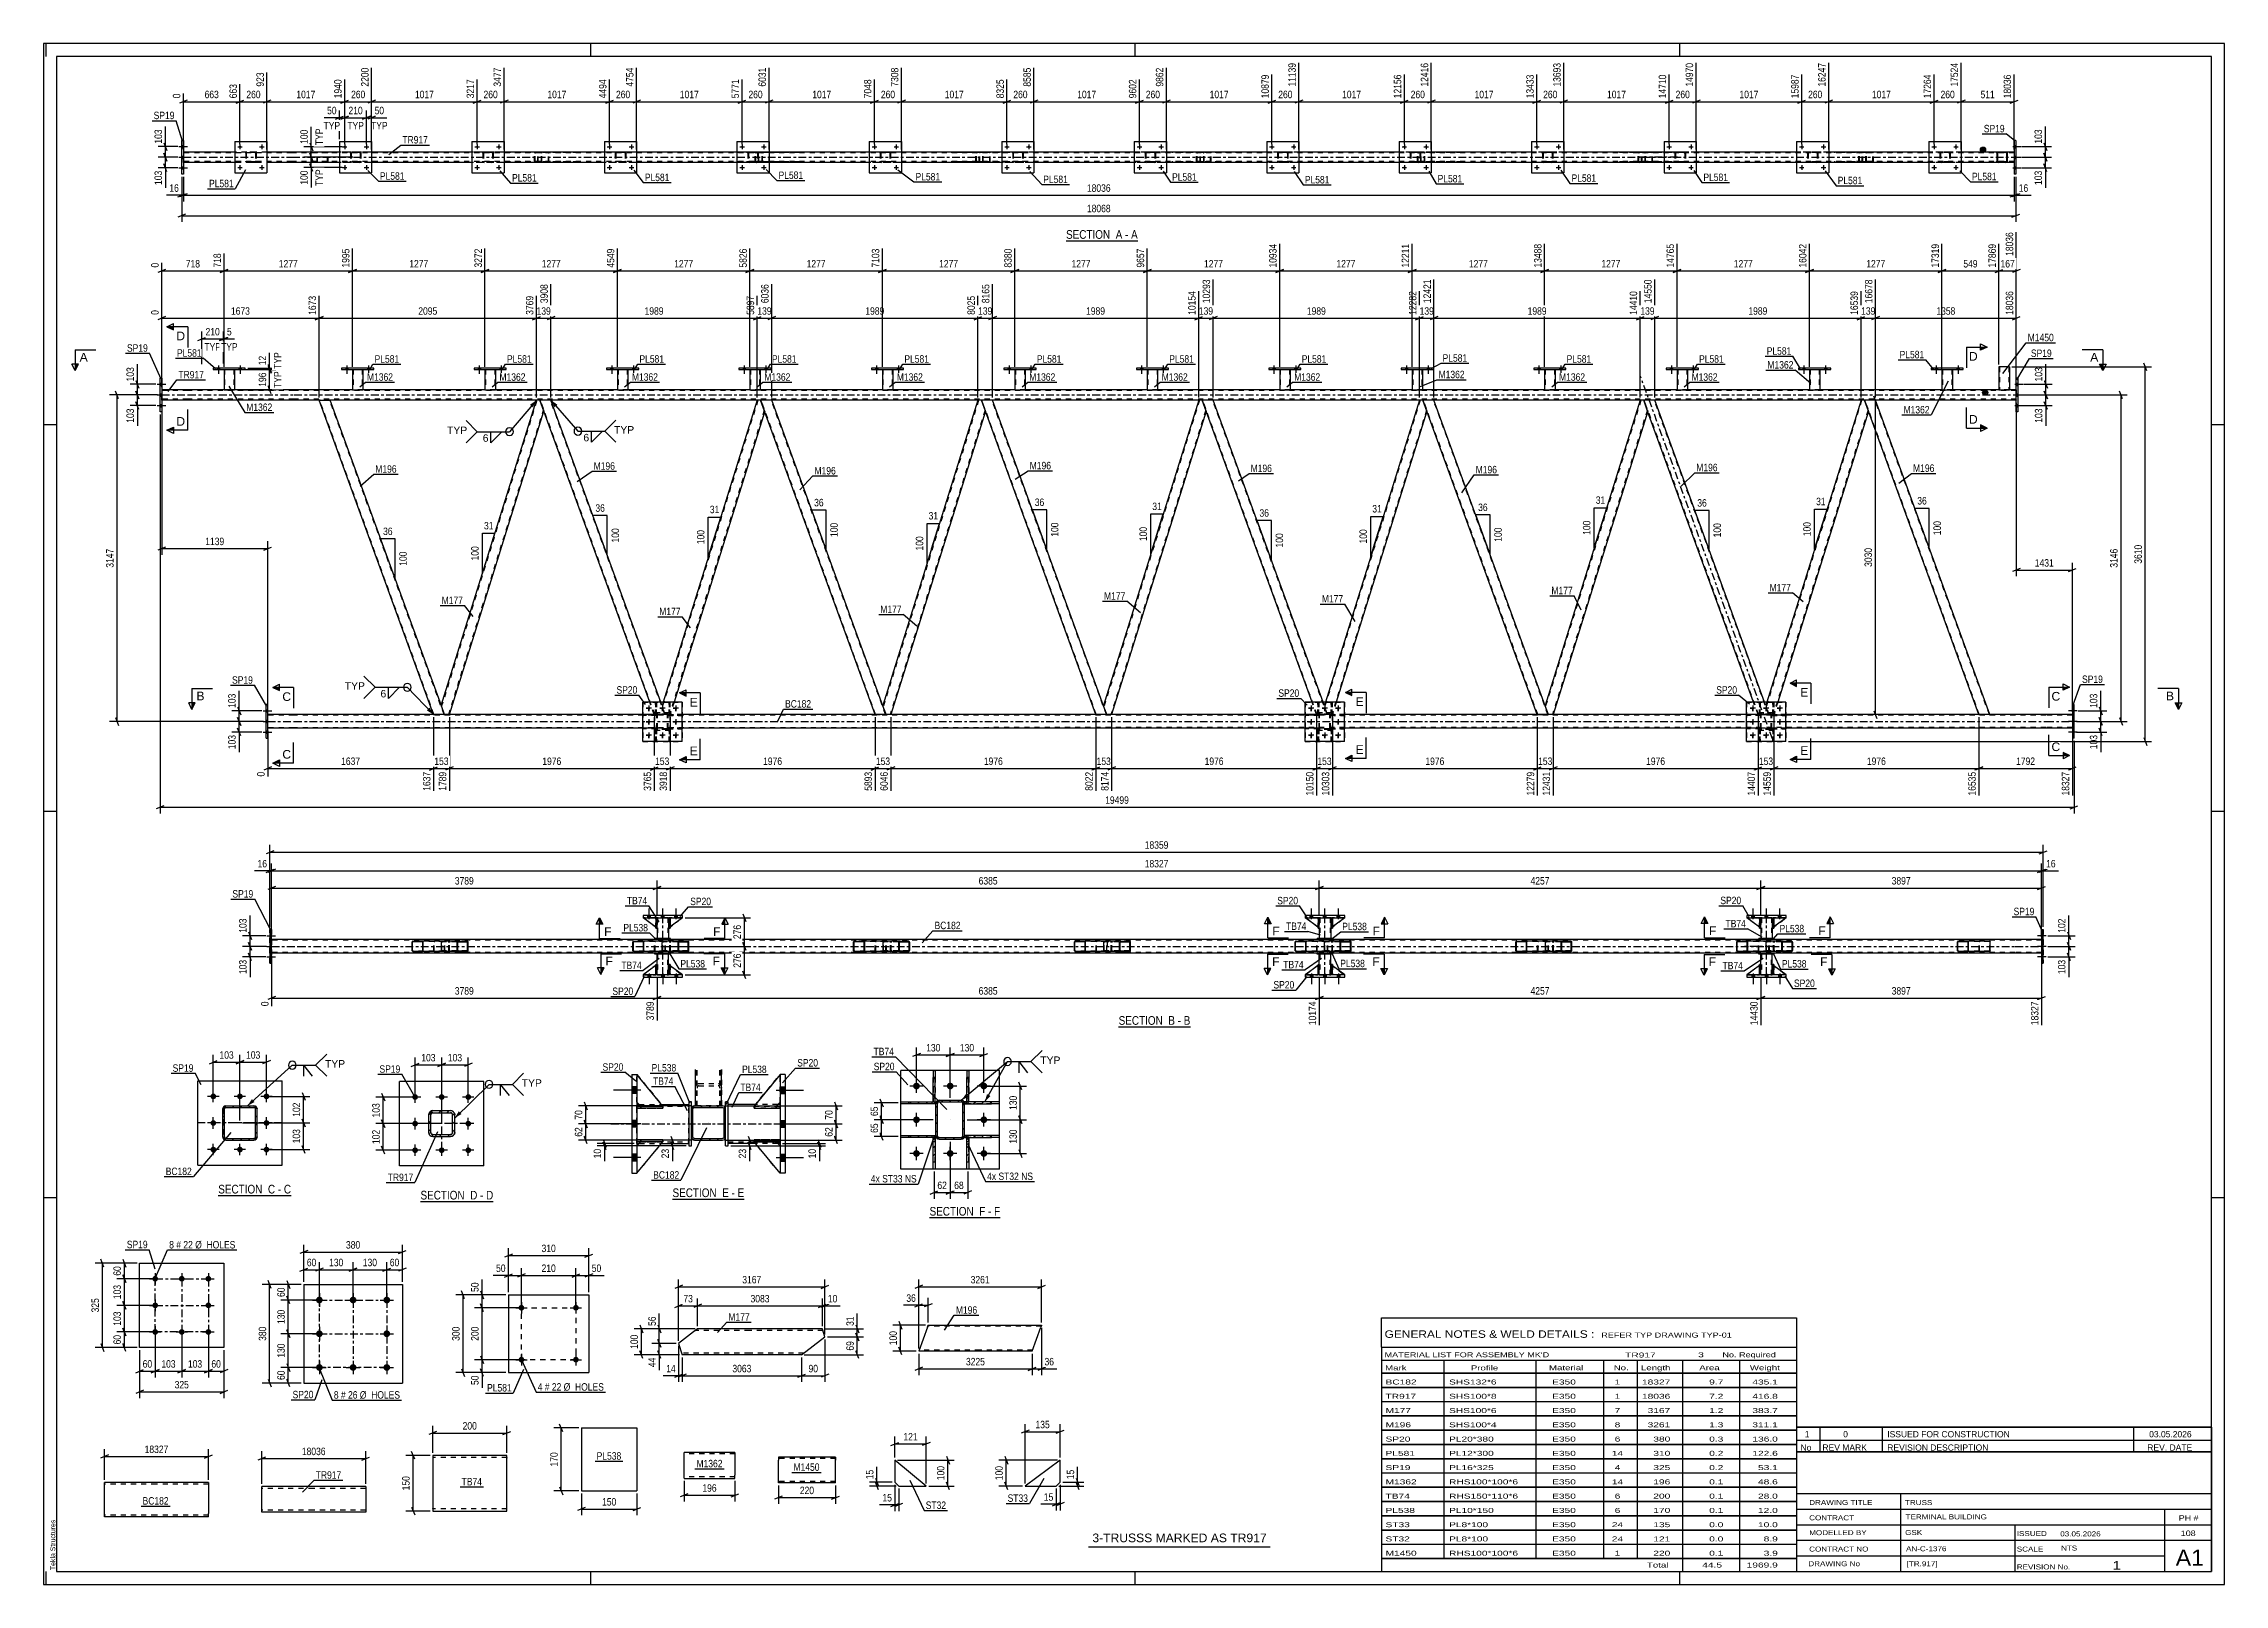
# Paper-space layout 'Layout1' of a CAD drawing. Header units: millimetres. Extents: x 0 to 841, y 0 to 594.
# The model-space entities are those that its viewports show. They can reach past a viewport. Long polylines and large blocks are cut down to what shows.
import ezdxf

# ---------------------------------------------------------------- set-up
doc = ezdxf.new("R2010")
doc.units = ezdxf.units.MM
doc.linetypes.add('DXK_LINE_DOT2', pattern=[3.9198, 1.9599, -1.9599])
doc.linetypes.add('DXK_LINE_DOT3', pattern=[5.9187, 2.979, -0.9799, 0.9799, -0.9799])
doc.layers.add('Viewport layer', color=7, linetype='Continuous', plot=False)
doc.styles.add('Arial', font='ARIAL.TTF', dxfattribs={"height": 0.2})
doc.styles.add('Arial Narrow', font='ARIALN.TTF', dxfattribs={"height": 0.2})

# ---------------------------------------------------------------- blocks, each defined once
blk = doc.blocks.new('Unknown-814735391-18 - 6931')
at = {"color": 6, "linetype": 'Continuous'}
blk.add_line((145.34, 147.63), (173.41, 147.63), dxfattribs=at)
at = {"color": 0, "linetype": 'Continuous'}
blk.add_wipeout([(163.45, 148.38), (163.45, 151.88), (145.34, 151.88), (145.34, 148.38)], dxfattribs=at)
blk.add_wipeout([(167.26, 148.38), (167.26, 151.88), (164.5, 151.88), (164.5, 148.38)], dxfattribs=at)
at = {"color": 7, "linetype": 'Continuous', "style": 'Arial Narrow'}
blk.add_text('SECTION ', height=3.34, dxfattribs=at).set_placement((145.34, 148.38))
at = {"color": 0, "linetype": 'Continuous'}
blk.add_wipeout([(169.59, 148.38), (169.59, 151.88), (168.31, 151.88), (168.31, 148.38)], dxfattribs=at)
blk.add_wipeout([(173.41, 148.38), (173.41, 151.88), (170.64, 151.88), (170.64, 148.38)], dxfattribs=at)
at = {"color": 7, "linetype": 'Continuous', "style": 'Arial Narrow'}
for s, p in [('D', (164.5, 148.38)), ('D', (170.64, 148.38)), ('-', (168.31, 148.38))]:
    blk.add_text(s, height=3.34, dxfattribs=at).set_placement(p)
blk = doc.blocks.new('Unknown-814735391-13088')
at = {"color": 7, "linetype": 'Continuous'}
blk.add_line((403, 14.5), (473, 14.5), dxfattribs=at)
at = {"color": 7, "style": 'Arial'}
blk.add_text('3-TRUSSS MARKED AS TR917', height=3.3428, dxfattribs=at).set_placement((404.45, 16.25))
blk = doc.blocks.new('Unknown-814735391-1133')
at = {"color": 5, "linetype": 'Continuous'}
for p, q in [((841, 594), (0, 594)), ((0, 594), (0, 0)), ((1, 589), (1, 594)), ((836, 589), (5, 589)), ((5, 589), (5, 5)), ((211, 589), (211, 594)), ((421, 589), (421, 594)), ((631, 589), (631, 594)), ((836, 5), (836, 589)), ((841, 0), (841, 594)), ((5, 447), (0, 447)), ((841, 447), (836, 447)), ((5, 298), (0, 298)), ((841, 298), (836, 298)), ((5, 149), (0, 149)), ((841, 149), (836, 149)), ((0, 0), (841, 0)), ((1, 0), (1, 5)), ((5, 5), (836, 5)), ((211, 0), (211, 5)), ((421, 0), (421, 5)), ((631, 0), (631, 5))]:
    blk.add_line(p, q, dxfattribs=at)
at = {"color": 174, "linetype": 'Continuous', "style": 'Arial'}
blk.add_text('Tekla Structures', height=1.9102, rotation=90, dxfattribs=at).set_placement((4.5, 5.5))
blk = doc.blocks.new('Unknown-814735391-13086')
at = {"color": 7, "linetype": 'Continuous'}
for p, q in [((676, 51.05), (676, 5)), ((676, 51.05), (836, 51.05)), ((836, 51), (836, 5)), ((676, 35), (836, 35)), ((716.14, 35), (716.14, 5)), ((676, 29), (836, 29)), ((818, 5.05), (818, 29.05)), ((676, 23), (836, 23)), ((676, 17), (836, 17)), ((760.14, 23), (760.14, 5)), ((676, 11), (818, 11)), ((676, 5), (836, 5))]:
    blk.add_line(p, q, dxfattribs=at)
at = {"color": 7, "style": 'Arial Narrow'}
for s, height, width, p in [('CONTRACT', 1.909, 1.425378, (680.88, 24.71)), ('DRAWING TITLE', 1.9089, 1.425378, (680.88, 30.61)), ('TRUSS', 1.909, 1.425378, (717.81, 30.59)), ('TERMINAL BUILDING', 1.9089, 1.425378, (718.06, 25.07)), ('MODELLED BY', 1.9089, 1.425378, (680.88, 18.98)), ('GSK', 1.909, 1.425378, (717.88, 19.04)), ('ISSUED', 1.909, 1.425378, (760.94, 18.64)), ('03.05.2026', 1.909, 1.425378, (777.69, 18.52)), ('DRAWING No', 1.909, 1.425378, (680.56, 7)), ('CONTRACT NO', 1.9089, 1.425378, (680.88, 12.66)), ('AN-C-1376', 1.909, 1.425378, (718.23, 12.78)), ('[TR.917]', 1.909, 1.425378, (718.46, 6.99)), ('SCALE', 1.909, 1.425378, (760.94, 12.65)), ('1', 3.34, 1.5, (797.91, 5.68)), ('A1', 6.204, 1.25, (822.24, 7.2)), ('REVISION No.', 1.9089, 1.425378, (760.94, 5.77))]:
    blk.add_text(s, height=height, dxfattribs=dict(at, width=width)).set_placement(p)
at = {"color": 7, "linetype": 'Continuous', "style": 'Arial Narrow'}
for s, height, width, p in [('PH #', 2.1, 1.42538, (823.4, 24.55)), ('108', 2.1, 1.42538, (824.19, 18.65)), ('NTS', 1.909, 1.425378, (778, 13.05))]:
    blk.add_text(s, height=height, dxfattribs=dict(at, width=width)).set_placement(p)
blk = doc.blocks.new('Unknown-814735391-13087')
at = {"color": 7, "linetype": 'Continuous'}
for p, q in [((516, 102.75), (676, 102.75)), ((516, 91.5), (516, 102.75)), ((676, 102.75), (676, 91.5)), ((516, 91.5), (676, 91.5)), ((516, 91.5), (516, 86.5)), ((516, 86.5), (676, 86.5)), ((516, 86.5), (516, 81.5)), ((540, 86.5), (540, 81.5)), ((575.5, 86.5), (575.5, 81.5)), ((601.5, 86.5), (601.5, 81.5)), ((614.5, 86.5), (614.5, 81.5)), ((632, 86.5), (632, 81.5)), ((654, 86.5), (654, 81.5)), ((676, 91.5), (676, 86.5)), ((676, 86.5), (676, 81.5)), ((516, 81.5), (676, 81.5)), ((516, 81.45), (516, 76.05)), ((516, 81.45), (676, 81.45)), ((516, 76.05), (676, 76.05)), ((516, 75.95), (516, 70.55)), ((516, 75.95), (676, 75.95)), ((540, 81.5), (540, 76)), ((540, 76), (540, 70.5)), ((575.5, 81.5), (575.5, 76)), ((575.5, 76), (575.5, 70.5)), ((601.5, 81.5), (601.5, 76)), ((601.5, 76), (601.5, 70.5)), ((614.5, 81.5), (614.5, 76)), ((614.5, 76), (614.5, 70.5)), ((632, 81.5), (632, 76)), ((632, 76), (632, 70.5)), ((654, 81.5), (654, 76)), ((654, 76), (654, 70.5)), ((676, 81.45), (676, 76.05)), ((676, 75.95), (676, 70.55)), ((516, 70.55), (676, 70.55)), ((516, 70.45), (516, 65.05)), ((516, 70.45), (676, 70.45)), ((540, 70.5), (540, 65)), ((575.5, 70.5), (575.5, 65)), ((601.5, 70.5), (601.5, 65)), ((614.5, 70.5), (614.5, 65)), ((632, 70.5), (632, 65)), ((654, 70.5), (654, 65)), ((676, 70.45), (676, 65.05)), ((516, 65.05), (676, 65.05)), ((516, 64.95), (516, 59.55)), ((516, 64.95), (676, 64.95)), ((516, 59.55), (676, 59.55)), ((516, 59.45), (516, 54.05)), ((516, 59.45), (676, 59.45)), ((540, 65), (540, 59.5)), ((540, 59.5), (540, 54)), ((575.5, 65), (575.5, 59.5)), ((575.5, 59.5), (575.5, 54)), ((601.5, 65), (601.5, 59.5)), ((601.5, 59.5), (601.5, 54)), ((614.5, 65), (614.5, 59.5)), ((614.5, 59.5), (614.5, 54)), ((632, 65), (632, 59.5)), ((632, 59.5), (632, 54)), ((654, 65), (654, 59.5)), ((654, 59.5), (654, 54)), ((676, 64.95), (676, 59.55)), ((676, 59.45), (676, 54.05)), ((516, 54.05), (676, 54.05)), ((516, 53.95), (516, 48.55)), ((516, 53.95), (676, 53.95)), ((540, 54), (540, 48.5)), ((575.5, 54), (575.5, 48.5)), ((601.5, 54), (601.5, 48.5)), ((614.5, 54), (614.5, 48.5)), ((632, 54), (632, 48.5)), ((654, 54), (654, 48.5)), ((676, 53.95), (676, 48.55)), ((516, 48.55), (676, 48.55)), ((516, 48.45), (516, 43.05)), ((516, 48.45), (676, 48.45)), ((516, 43.05), (676, 43.05)), ((516, 42.95), (516, 37.55)), ((516, 42.95), (676, 42.95)), ((540, 48.5), (540, 43)), ((540, 43), (540, 37.5)), ((575.5, 48.5), (575.5, 43)), ((575.5, 43), (575.5, 37.5)), ((601.5, 48.5), (601.5, 43)), ((601.5, 43), (601.5, 37.5)), ((614.5, 48.5), (614.5, 43)), ((614.5, 43), (614.5, 37.5)), ((632, 48.5), (632, 43)), ((632, 43), (632, 37.5)), ((654, 48.5), (654, 43)), ((654, 43), (654, 37.5)), ((676, 48.45), (676, 43.05)), ((676, 42.95), (676, 37.55)), ((516, 37.55), (676, 37.55)), ((516, 37.45), (516, 32.05)), ((516, 37.45), (676, 37.45)), ((540, 37.5), (540, 32)), ((575.5, 37.5), (575.5, 32)), ((601.5, 37.5), (601.5, 32)), ((614.5, 37.5), (614.5, 32)), ((632, 37.5), (632, 32)), ((654, 37.5), (654, 32)), ((676, 37.45), (676, 32.05)), ((516, 32.05), (676, 32.05)), ((516, 31.95), (516, 26.55)), ((516, 31.95), (676, 31.95)), ((516, 26.55), (676, 26.55)), ((516, 26.45), (516, 21.05)), ((516, 26.45), (676, 26.45)), ((540, 32), (540, 26.5)), ((540, 26.5), (540, 21)), ((575.5, 32), (575.5, 26.5)), ((575.5, 26.5), (575.5, 21)), ((601.5, 32), (601.5, 26.5)), ((601.5, 26.5), (601.5, 21)), ((614.5, 32), (614.5, 26.5)), ((614.5, 26.5), (614.5, 21)), ((632, 32), (632, 26.5)), ((632, 26.5), (632, 21)), ((654, 32), (654, 26.5)), ((654, 26.5), (654, 21)), ((676, 31.95), (676, 26.55)), ((676, 26.45), (676, 21.05)), ((516, 21.05), (676, 21.05)), ((516, 20.95), (516, 15.55)), ((516, 20.95), (676, 20.95)), ((540, 21), (540, 15.5)), ((575.5, 21), (575.5, 15.5)), ((601.5, 21), (601.5, 15.5)), ((614.5, 21), (614.5, 15.5)), ((632, 21), (632, 15.5)), ((654, 21), (654, 15.5)), ((676, 20.95), (676, 15.55)), ((516, 15.55), (676, 15.55)), ((516, 15.45), (516, 10.05)), ((516, 15.45), (676, 15.45)), ((516, 10.05), (676, 10.05)), ((516, 10), (676, 10)), ((516, 10), (516, 5)), ((540, 15.5), (540, 10)), ((575.5, 15.5), (575.5, 10)), ((601.5, 15.5), (601.5, 10)), ((614.5, 15.5), (614.5, 10)), ((632, 15.5), (632, 10)), ((632, 10), (632, 5)), ((654, 15.5), (654, 10)), ((654, 10), (654, 5)), ((676, 15.45), (676, 10.05)), ((676, 10), (676, 5)), ((516, 5), (676, 5))]:
    blk.add_line(p, q, dxfattribs=at)
at = {"color": 7, "style": 'Arial Narrow'}
for s, height, width, p in [('GENERAL NOTES & WELD DETAILS :', 2.8633, 1.4, (517.15, 95.06)), ('REFER TYP DRAWING TYP-01', 1.9089, 1.6, (600.7, 95.16)), ("MATERIAL LIST FOR ASSEMBLY MK'D", 1.9089, 1.6, (517.15, 87.56)), ('Mark', 1.909, 1.7, (517.34, 82.5)), ('Profile', 1.909, 1.7, (550.41, 82.5)), ('Material', 1.909, 1.7, (580.54, 82.56)), ('No.', 1.909, 1.7, (605.5, 82.56)), ('TR917', 1.909, 1.794707, (609.9, 87.47)), ('Length', 1.909, 1.7, (616, 82.56)), ('3', 1.91, 1.794707, (638.08, 87.56)), ('Area', 1.909, 1.7, (638.5, 82.56)), ('No. Required', 1.9089, 1.6, (647.41, 87.56)), ('Weight', 1.909, 1.7, (658, 82.56))]:
    blk.add_text(s, height=height, dxfattribs=dict(at, width=width)).set_placement(p)
at = {"color": 7, "linetype": 'Continuous', "style": 'Arial Narrow'}
for s, height, width, p in [('BC182', 1.909, 1.794707, (517.5, 77.06)), ('SHS132*6', 1.909, 1.794707, (542, 77.06)), ('E350', 1.909, 1.794707, (581.74, 77.06)), ('1', 1.91, 1.794707, (605.86, 77.06)), ('18327', 1.909, 1.794707, (616.4, 77.06)), ('9.7', 1.909, 1.794707, (642.32, 77.06)), ('435.1', 1.909, 1.794707, (658.96, 77.06)), ('TR917', 1.909, 1.794707, (517.5, 71.56)), ('M177', 1.909, 1.794707, (517.5, 66.06)), ('SHS100*8', 1.909, 1.794707, (542, 71.56)), ('SHS100*6', 1.909, 1.794707, (542, 66.06)), ('E350', 1.909, 1.794707, (581.74, 71.56)), ('E350', 1.909, 1.794707, (581.74, 66.06)), ('7', 1.91, 1.794707, (605.86, 66.06)), ('1', 1.91, 1.794707, (605.86, 71.56)), ('18036', 1.909, 1.794707, (616.4, 71.56)), ('3167', 1.909, 1.794707, (618.58, 66.06)), ('7.2', 1.909, 1.794707, (642.32, 71.56)), ('1.2', 1.909, 1.794707, (642.32, 66.06)), ('416.8', 1.909, 1.794707, (658.96, 71.56)), ('383.7', 1.909, 1.794707, (658.96, 66.06)), ('M196', 1.909, 1.794707, (517.5, 60.56)), ('SHS100*4', 1.909, 1.794707, (542, 60.56)), ('E350', 1.909, 1.794707, (581.74, 60.56)), ('8', 1.91, 1.794707, (605.86, 60.56)), ('3261', 1.909, 1.794707, (618.58, 60.56)), ('1.3', 1.909, 1.794707, (642.32, 60.56)), ('311.1', 1.909, 1.794707, (658.96, 60.56)), ('SP20', 1.909, 1.794707, (517.5, 55.06)), ('PL581', 1.909, 1.794707, (517.5, 49.56)), ('PL20*380', 1.909, 1.794707, (542, 55.06)), ('PL12*300', 1.909, 1.794707, (542, 49.56)), ('E350', 1.909, 1.794707, (581.74, 55.06)), ('E350', 1.909, 1.794707, (581.74, 49.56)), ('14', 1.909, 1.794707, (604.76, 49.56)), ('6', 1.91, 1.794707, (605.86, 55.06)), ('380', 1.909, 1.794707, (620.77, 55.06)), ('310', 1.909, 1.794707, (620.77, 49.56)), ('0.3', 1.909, 1.794707, (642.32, 55.06)), ('0.2', 1.909, 1.794707, (642.32, 49.56)), ('136.0', 1.909, 1.794707, (658.96, 55.06)), ('122.6', 1.909, 1.794707, (658.96, 49.56)), ('SP19', 1.909, 1.794707, (517.5, 44.06)), ('PL16*325', 1.909, 1.794707, (542, 44.06)), ('E350', 1.909, 1.794707, (581.74, 44.06)), ('4', 1.91, 1.794707, (605.86, 44.06)), ('325', 1.909, 1.794707, (620.77, 44.06)), ('0.2', 1.909, 1.794707, (642.32, 44.06)), ('53.1', 1.909, 1.794707, (661.14, 44.06)), ('TB74', 1.909, 1.794707, (517.5, 33.06)), ('M1362', 1.909, 1.794707, (517.5, 38.56)), ('RHS100*100*6', 1.9089, 1.794707, (542, 38.56)), ('RHS150*110*6', 1.9089, 1.794707, (542, 33.06)), ('E350', 1.909, 1.794707, (581.74, 38.56)), ('E350', 1.909, 1.794707, (581.74, 33.06)), ('14', 1.909, 1.794707, (604.76, 38.56)), ('6', 1.91, 1.794707, (605.86, 33.06)), ('200', 1.909, 1.794707, (620.77, 33.06)), ('196', 1.909, 1.794707, (620.77, 38.56)), ('0.1', 1.909, 1.794707, (642.32, 38.56)), ('0.1', 1.909, 1.794707, (642.32, 33.06)), ('48.6', 1.909, 1.794707, (661.14, 38.56)), ('28.0', 1.909, 1.794707, (661.14, 33.06)), ('PL538', 1.909, 1.794707, (517.5, 27.56)), ('PL10*150', 1.909, 1.794707, (542, 27.56)), ('E350', 1.909, 1.794707, (581.74, 27.56)), ('6', 1.91, 1.794707, (605.86, 27.56)), ('170', 1.909, 1.794707, (620.77, 27.56)), ('0.1', 1.909, 1.794707, (642.32, 27.56)), ('12.0', 1.909, 1.794707, (661.14, 27.56)), ('ST33', 1.909, 1.794707, (517.5, 22.06)), ('ST32', 1.909, 1.794707, (517.5, 16.56)), ('PL8*100', 1.909, 1.794707, (542, 22.06)), ('PL8*100', 1.909, 1.794707, (542, 16.56)), ('E350', 1.909, 1.794707, (581.74, 22.06)), ('E350', 1.909, 1.794707, (581.74, 16.56)), ('24', 1.909, 1.794707, (604.76, 22.06)), ('24', 1.909, 1.794707, (604.76, 16.56)), ('135', 1.909, 1.794707, (620.77, 22.06)), ('121', 1.909, 1.794707, (620.77, 16.56)), ('0.0', 1.909, 1.794707, (642.32, 22.06)), ('0.0', 1.909, 1.794707, (642.32, 16.56)), ('10.0', 1.909, 1.794707, (661.14, 22.06)), ('8.9', 1.909, 1.794707, (663.33, 16.56)), ('M1450', 1.909, 1.794707, (517.5, 11.06)), ('RHS100*100*6', 1.9089, 1.794707, (542, 11.06)), ('E350', 1.909, 1.794707, (581.74, 11.06)), ('1', 1.91, 1.794707, (605.86, 11.06)), ('Total', 1.909, 1.7, (618.33, 6.5)), ('220', 1.909, 1.794707, (620.77, 11.06)), ('0.1', 1.909, 1.794707, (642.32, 11.06)), ('1969.9', 1.909, 1.794707, (656.77, 6.5)), ('3.9', 1.909, 1.794707, (663.33, 11.06)), ('44.5', 1.909, 1.794707, (639.64, 6.5))]:
    blk.add_text(s, height=height, dxfattribs=dict(at, width=width)).set_placement(p)
blk = doc.blocks.new('Unknown-814735391-13089')
at = {"color": 7, "linetype": 'Continuous'}
for p, q in [((676, 60.55), (836, 60.55)), ((836, 60.55), (676, 60.55)), ((676, 60.55), (676, 55.55)), ((685, 60.55), (685, 55.55)), ((709, 60.55), (709, 55.55)), ((806, 60.55), (806, 55.55)), ((836, 60.55), (836, 55.55)), ((676, 55.55), (836, 55.55)), ((676, 55.55), (676, 51.05)), ((676, 55.55), (836, 55.55)), ((836, 51.05), (676, 51.05)), ((685, 55.55), (685, 51.05)), ((709, 55.55), (709, 51.05)), ((806, 55.55), (806, 51.05)), ((836, 55.55), (836, 51.05))]:
    blk.add_line(p, q, dxfattribs=at)
at = {"color": 7, "linetype": 'Continuous', "style": 'Arial Narrow'}
for s, height, width, p in [('1', 2.39, 1.196471, (679.16, 56.7)), ('0', 2.39, 1.196471, (694, 56.7)), ('ISSUED FOR CONSTRUCTION', 2.3861, 1.196471, (711, 56.7)), ('03.05.2026', 2.386, 1.196471, (812, 56.7)), ('No', 2.386, 1.2, (677.54, 51.55)), ('REV MARK', 2.386, 1.2, (686, 51.55)), ('REVISION DESCRIPTION', 2.3861, 1.2, (711, 51.55)), ('REV. DATE', 2.386, 1.2, (811.28, 51.55))]:
    blk.add_text(s, height=height, dxfattribs=dict(at, width=width)).set_placement(p)
blk = doc.blocks.new('Unknown-814735391-11 - 5134')
at = {"color": 6, "linetype": 'Continuous'}
blk.add_line((394.29, 518.01), (421.94, 518.01), dxfattribs=at)
at = {"color": 0, "linetype": 'Continuous'}
blk.add_wipeout([(412.4, 518.76), (412.4, 522.26), (394.29, 522.26), (394.29, 518.76)], dxfattribs=at)
blk.add_wipeout([(416, 518.76), (416, 522.26), (413.45, 522.26), (413.45, 518.76)], dxfattribs=at)
at = {"color": 7, "linetype": 'Continuous', "style": 'Arial Narrow'}
blk.add_text('SECTION ', height=3.34, dxfattribs=at).set_placement((394.29, 518.76))
at = {"color": 0, "linetype": 'Continuous'}
blk.add_wipeout([(418.33, 518.76), (418.33, 522.26), (417.05, 522.26), (417.05, 518.76)], dxfattribs=at)
blk.add_wipeout([(421.94, 518.76), (421.94, 522.26), (419.38, 522.26), (419.38, 518.76)], dxfattribs=at)
at = {"color": 7, "linetype": 'Continuous', "style": 'Arial Narrow'}
for s, p in [('A', (413.45, 518.76)), ('A', (419.38, 518.76)), ('-', (417.05, 518.76))]:
    blk.add_text(s, height=3.34, dxfattribs=at).set_placement(p)
blk = doc.blocks.new('Unknown-814735391-12 - 2738')
at = {"color": 6, "linetype": 'Continuous'}
blk.add_line((414.58, 214.99), (442.23, 214.99), dxfattribs=at)
at = {"color": 0, "linetype": 'Continuous'}
blk.add_wipeout([(432.69, 215.74), (432.69, 219.24), (414.58, 219.24), (414.58, 215.74)], dxfattribs=at)
blk.add_wipeout([(436.3, 215.74), (436.3, 219.24), (433.74, 219.24), (433.74, 215.74)], dxfattribs=at)
at = {"color": 7, "linetype": 'Continuous', "style": 'Arial Narrow'}
blk.add_text('SECTION ', height=3.34, dxfattribs=at).set_placement((414.58, 215.74))
at = {"color": 0, "linetype": 'Continuous'}
blk.add_wipeout([(438.62, 215.74), (438.62, 219.24), (437.35, 219.24), (437.35, 215.74)], dxfattribs=at)
blk.add_wipeout([(442.23, 215.74), (442.23, 219.24), (439.67, 219.24), (439.67, 215.74)], dxfattribs=at)
at = {"color": 7, "linetype": 'Continuous', "style": 'Arial Narrow'}
for s, p in [('B', (433.74, 215.74)), ('B', (439.67, 215.74)), ('-', (437.35, 215.74))]:
    blk.add_text(s, height=3.34, dxfattribs=at).set_placement(p)
blk = doc.blocks.new('Unknown-814735391-13 - 1678')
at = {"color": 6, "linetype": 'Continuous'}
blk.add_line((67.35, 149.95), (95.42, 149.95), dxfattribs=at)
at = {"color": 0, "linetype": 'Continuous'}
blk.add_wipeout([(85.46, 150.7), (85.46, 154.2), (67.35, 154.2), (67.35, 150.7)], dxfattribs=at)
blk.add_wipeout([(89.28, 150.7), (89.28, 154.2), (86.51, 154.2), (86.51, 150.7)], dxfattribs=at)
at = {"color": 7, "linetype": 'Continuous', "style": 'Arial Narrow'}
blk.add_text('SECTION ', height=3.34, dxfattribs=at).set_placement((67.35, 150.7))
at = {"color": 0, "linetype": 'Continuous'}
blk.add_wipeout([(91.6, 150.7), (91.6, 154.2), (90.33, 154.2), (90.33, 150.7)], dxfattribs=at)
blk.add_wipeout([(95.42, 150.7), (95.42, 154.2), (92.65, 154.2), (92.65, 150.7)], dxfattribs=at)
at = {"color": 7, "linetype": 'Continuous', "style": 'Arial Narrow'}
for s, p in [('C', (86.51, 150.7)), ('-', (90.33, 150.7)), ('C', (92.65, 150.7))]:
    blk.add_text(s, height=3.34, dxfattribs=at).set_placement(p)
blk = doc.blocks.new('Unknown-814735391-16 - 6405')
at = {"color": 6, "linetype": 'Continuous'}
blk.add_line((242.54, 148.56), (270.19, 148.56), dxfattribs=at)
at = {"color": 0, "linetype": 'Continuous'}
blk.add_wipeout([(260.65, 149.31), (260.65, 152.81), (242.54, 152.81), (242.54, 149.31)], dxfattribs=at)
blk.add_wipeout([(264.25, 149.31), (264.25, 152.81), (261.7, 152.81), (261.7, 149.31)], dxfattribs=at)
at = {"color": 7, "linetype": 'Continuous', "style": 'Arial Narrow'}
blk.add_text('SECTION ', height=3.34, dxfattribs=at).set_placement((242.54, 149.31))
at = {"color": 0, "linetype": 'Continuous'}
blk.add_wipeout([(266.58, 149.31), (266.58, 152.81), (265.3, 152.81), (265.3, 149.31)], dxfattribs=at)
blk.add_wipeout([(270.19, 149.31), (270.19, 152.81), (267.63, 152.81), (267.63, 149.31)], dxfattribs=at)
at = {"color": 7, "linetype": 'Continuous', "style": 'Arial Narrow'}
for s, p in [('E', (261.7, 149.31)), ('E', (267.63, 149.31)), ('-', (265.3, 149.31))]:
    blk.add_text(s, height=3.34, dxfattribs=at).set_placement(p)
blk = doc.blocks.new('Unknown-814735391-17 - 6020')
at = {"color": 6, "linetype": 'Continuous'}
blk.add_line((341.66, 141.41), (368.87, 141.41), dxfattribs=at)
at = {"color": 0, "linetype": 'Continuous'}
blk.add_wipeout([(359.76, 142.16), (359.76, 145.66), (341.66, 145.66), (341.66, 142.16)], dxfattribs=at)
blk.add_wipeout([(363.16, 142.16), (363.16, 145.66), (360.81, 145.66), (360.81, 142.16)], dxfattribs=at)
at = {"color": 7, "linetype": 'Continuous', "style": 'Arial Narrow'}
blk.add_text('SECTION ', height=3.34, dxfattribs=at).set_placement((341.66, 142.16))
at = {"color": 0, "linetype": 'Continuous'}
blk.add_wipeout([(365.48, 142.16), (365.48, 145.66), (364.21, 145.66), (364.21, 142.16)], dxfattribs=at)
blk.add_wipeout([(368.87, 142.16), (368.87, 145.66), (366.53, 145.66), (366.53, 142.16)], dxfattribs=at)
at = {"color": 7, "linetype": 'Continuous', "style": 'Arial Narrow'}
for s, p in [('F', (360.81, 142.16)), ('-', (364.21, 142.16)), ('F', (366.53, 142.16))]:
    blk.add_text(s, height=3.34, dxfattribs=at).set_placement(p)
blk = doc.blocks.new('Bolt-814735391-2282 - 2220')
at = {"linetype": 'Continuous'}
for points in [[(106.34, 110.93, -1), (106.34, 108.33, -1)], [(119.34, 110.93, -1), (119.34, 108.33, -1)], [(132.34, 110.93, -1), (132.34, 108.33, -1)], [(106.34, 97.93, -1), (106.34, 95.33, -1)], [(132.34, 97.93, -1), (132.34, 95.33, -1)], [(106.34, 84.93, -1), (106.34, 82.33, -1)], [(119.34, 84.93, -1), (119.34, 82.33, -1)], [(132.34, 84.93, -1), (132.34, 82.33, -1)]]:
    blk.add_hatch(color=1, dxfattribs=at).paths.add_polyline_path(points)
at = {"color": 1, "linetype": 'Continuous'}
for p, q in [((103.74, 109.63), (108.94, 109.63)), ((106.34, 112.23), (106.34, 107.03)), ((116.74, 109.63), (121.94, 109.63)), ((119.34, 112.23), (119.34, 107.03)), ((129.74, 109.63), (134.94, 109.63)), ((132.34, 112.23), (132.34, 107.03)), ((103.74, 96.63), (108.94, 96.63)), ((106.34, 99.23), (106.34, 94.03)), ((129.74, 96.63), (134.94, 96.63)), ((132.34, 99.23), (132.34, 94.03)), ((106.34, 86.23), (106.34, 81.03)), ((119.34, 86.23), (119.34, 81.03)), ((132.34, 86.23), (132.34, 81.03)), ((103.74, 83.63), (108.94, 83.63)), ((116.74, 83.63), (121.94, 83.63)), ((129.74, 83.63), (134.94, 83.63))]:
    blk.add_line(p, q, dxfattribs=at)
blk = doc.blocks.new('Part-814735391-2297 - 2220')
at = {"color": 2, "linetype": 'Continuous'}
for p, q in [((100.34, 115.63), (100.34, 77.63)), ((100.34, 115.63), (138.34, 115.63)), ((138.34, 115.63), (138.34, 77.63)), ((100.34, 77.63), (138.34, 77.63))]:
    blk.add_line(p, q, dxfattribs=at)
blk = doc.blocks.new('Part-814735391-6944 - 6931')
at = {"color": 2, "linetype": 'Continuous'}
for p, q in [((169.77, 193.88), (137.27, 193.88)), ((137.27, 161.38), (137.27, 193.88)), ((169.77, 161.38), (169.77, 193.88)), ((169.77, 161.38), (137.27, 161.38))]:
    blk.add_line(p, q, dxfattribs=at)
blk = doc.blocks.new('Bolt-814735391-7050 - 6931')
at = {"linetype": 'Continuous'}
for points in [[(143.27, 186.78, -1), (143.27, 188.98, -1)], [(153.52, 186.78, -1), (153.52, 188.98, -1)], [(163.77, 186.78, -1), (163.77, 188.98, -1)], [(143.27, 176.53, -1), (143.27, 178.73, -1)], [(163.77, 176.53, -1), (163.77, 178.73, -1)], [(143.27, 166.28, -1), (143.27, 168.48, -1)], [(153.52, 166.28, -1), (153.52, 168.48, -1)], [(163.77, 166.28, -1), (163.77, 168.48, -1)]]:
    blk.add_hatch(color=1, dxfattribs=at).paths.add_polyline_path(points)
at = {"color": 1, "linetype": 'Continuous'}
for p, q in [((145.47, 187.88), (141.07, 187.88)), ((143.27, 185.68), (143.27, 190.08)), ((155.72, 187.88), (151.32, 187.88)), ((153.52, 185.68), (153.52, 190.08)), ((165.97, 187.88), (161.57, 187.88)), ((163.77, 185.68), (163.77, 190.08)), ((145.47, 177.63), (141.07, 177.63)), ((143.27, 175.43), (143.27, 179.83)), ((165.97, 177.63), (161.57, 177.63)), ((163.77, 175.43), (163.77, 179.83)), ((143.27, 165.18), (143.27, 169.58)), ((153.52, 165.18), (153.52, 169.58)), ((163.77, 165.18), (163.77, 169.58)), ((145.47, 167.38), (141.07, 167.38)), ((155.72, 167.38), (151.32, 167.38)), ((165.97, 167.38), (161.57, 167.38))]:
    blk.add_line(p, q, dxfattribs=at)
blk = doc.blocks.new('Part-814735391-7078 - 6931')
at = {"linetype": 'Continuous'}
h = blk.add_hatch(dxfattribs=at)
h.set_pattern_fill('', scale=0.7, style=0, pattern_type=0)
h.set_pattern_definition([(45, (150.1204, 182.627), (-1.57154, 1.57154), [])])
h.paths.add_polyline_path([(156.92, 182.63), (150.12, 182.63), (149.51, 182.51), (148.99, 182.16), (148.64, 181.64), (148.52, 181.03), (148.52, 174.23), (148.64, 173.61), (148.99, 173.1), (149.51, 172.75), (150.12, 172.63), (156.92, 172.63), (157.53, 172.75), (158.05, 173.1), (158.4, 173.61), (158.52, 174.23), (158.52, 181.03), (158.4, 181.64), (158.05, 182.16), (157.53, 182.51)])
h.paths.add_polyline_path([(157.66, 181.33), (157.72, 181.03), (157.72, 174.23), (157.66, 173.92), (157.49, 173.66), (157.23, 173.49), (156.92, 173.43), (150.12, 173.43), (149.81, 173.49), (149.55, 173.66), (149.38, 173.92), (149.32, 174.23), (149.32, 181.03), (149.38, 181.33), (149.55, 181.59), (149.81, 181.77), (150.12, 181.83), (156.92, 181.83), (157.23, 181.77), (157.49, 181.59)])
at = {"color": 7, "linetype": 'DXK_LINE_DOT3'}
for p, q in [((153.52, 167.63), (153.52, 187.63)), ((163.52, 177.63), (143.52, 177.63))]:
    blk.add_line(p, q, dxfattribs=at)
at = {"color": 7, "linetype": 'DXK_LINE_DOT2'}
for p, q in [((148.52, 181.03), (148.64, 181.64)), ((148.52, 174.23), (148.52, 181.03)), ((149.38, 181.33), (149.32, 181.03)), ((149.32, 174.23), (149.32, 181.03)), ((149.51, 182.51), (150.12, 182.63)), ((150.12, 181.83), (149.81, 181.77)), ((150.12, 182.63), (156.92, 182.63)), ((150.12, 181.83), (156.92, 181.83)), ((156.92, 182.63), (157.53, 182.51)), ((157.23, 181.77), (156.92, 181.83)), ((157.72, 181.03), (157.66, 181.33)), ((157.72, 174.23), (157.72, 181.03)), ((158.4, 181.64), (158.52, 181.03)), ((158.52, 174.23), (158.52, 181.03)), ((148.64, 173.61), (148.52, 174.23)), ((149.32, 174.23), (149.38, 173.92)), ((150.12, 172.63), (149.51, 172.75)), ((149.81, 173.49), (150.12, 173.43)), ((150.12, 173.43), (156.92, 173.43)), ((150.12, 172.63), (156.92, 172.63)), ((156.92, 173.43), (157.23, 173.49)), ((157.53, 172.75), (156.92, 172.63)), ((157.66, 173.92), (157.72, 174.23)), ((158.52, 174.23), (158.4, 173.61))]:
    blk.add_line(p, q, dxfattribs=at)
at = {"color": 2, "linetype": 'Continuous'}
for p, q in [((148.64, 181.64), (148.52, 181.03)), ((148.52, 174.23), (148.52, 181.03)), ((149.32, 181.03), (149.38, 181.33)), ((149.32, 174.23), (149.32, 181.03)), ((150.12, 182.63), (149.51, 182.51)), ((149.81, 181.77), (150.12, 181.83)), ((150.12, 182.63), (156.92, 182.63)), ((150.12, 181.83), (156.92, 181.83)), ((157.53, 182.51), (156.92, 182.63)), ((156.92, 181.83), (157.23, 181.77)), ((157.66, 181.33), (157.72, 181.03)), ((157.72, 174.23), (157.72, 181.03)), ((158.52, 181.03), (158.4, 181.64)), ((158.52, 174.23), (158.52, 181.03)), ((148.52, 174.23), (148.64, 173.61)), ((149.38, 173.92), (149.32, 174.23)), ((149.51, 172.75), (150.12, 172.63)), ((150.12, 173.43), (149.81, 173.49)), ((150.12, 173.43), (156.92, 173.43)), ((150.12, 172.63), (156.92, 172.63)), ((157.23, 173.49), (156.92, 173.43)), ((156.92, 172.63), (157.53, 172.75)), ((157.72, 174.23), (157.66, 173.92)), ((158.4, 173.61), (158.52, 174.23))]:
    blk.add_line(p, q, dxfattribs=at)
at = {"color": 7, "linetype": 'DXK_LINE_DOT2'}
for centre, radius, start, end in [((150.12, 181.03), 1.6, 112.5, 157.5), ((150.12, 181.03), 0.8, 112.5, 157.5), ((156.92, 181.03), 0.8, 22.5, 67.5), ((156.92, 181.03), 1.6, 22.5, 67.5), ((150.12, 174.23), 1.6, 202.5, 247.5), ((150.12, 174.23), 0.8, 202.5, 247.5), ((156.92, 174.23), 0.8, 292.5, 337.5), ((156.92, 174.23), 1.6, 292.5, 337.5)]:
    blk.add_arc(centre, radius, start, end, dxfattribs=at)
at = {"color": 2, "linetype": 'Continuous'}
for centre, radius, start, end in [((150.12, 181.03), 1.6, 112.5, 157.5), ((150.12, 181.03), 0.8, 112.5, 157.5), ((156.92, 181.03), 0.8, 22.5, 67.5), ((156.92, 181.03), 1.6, 22.5, 67.5), ((150.12, 174.23), 1.6, 202.5, 247.5), ((150.12, 174.23), 0.8, 202.5, 247.5), ((156.92, 174.23), 0.8, 292.5, 337.5), ((156.92, 174.23), 1.6, 292.5, 337.5)]:
    blk.add_arc(centre, radius, start, end, dxfattribs=at)
blk = doc.blocks.new('Part-814735391-12444 - 12443')
at = {"color": 2, "linetype": 'Continuous'}
for p, q in [((283.38, 49.1), (283.38, 47.9)), ((305.38, 49.1), (283.38, 49.1)), ((283.38, 39.84), (283.38, 47.9)), ((305.38, 49.1), (305.38, 49.01)), ((305.38, 49.01), (305.38, 47.9)), ((305.38, 39.1), (305.38, 47.9)), ((283.38, 39.2), (283.38, 39.84)), ((283.38, 39.1), (283.38, 39.2)), ((305.38, 39.1), (283.38, 39.1))]:
    blk.add_line(p, q, dxfattribs=at)
at = {"color": 7, "linetype": 'DXK_LINE_DOT2'}
for p, q in [((305.38, 48.5), (283.38, 48.5)), ((305.38, 49.1), (305.38, 49.1)), ((305.38, 47.9), (305.38, 48.75)), ((283.38, 39.84), (283.38, 39.46)), ((283.38, 39.7), (283.38, 39.75)), ((305.38, 39.7), (283.38, 39.7)), ((283.38, 39.1), (283.38, 39.1)), ((305.38, 39.7), (305.38, 39.75))]:
    blk.add_line(p, q, dxfattribs=at)
blk = doc.blocks.new('Bolt-814735391-5143 - 5134')
at = {"linetype": 'Continuous'}
for points in [[(218.71, 546.21, -1), (217.83, 546.21, -1)], [(227.11, 546.21, -1), (226.23, 546.21, -1)]]:
    blk.add_hatch(color=1, dxfattribs=at).paths.add_polyline_path(points)
at = {"color": 1, "linetype": 'Continuous'}
for p, q in [((218.27, 547.09), (218.27, 545.33)), ((226.67, 547.09), (226.67, 545.33)), ((217.39, 546.21), (219.15, 546.21)), ((225.79, 546.21), (227.55, 546.21))]:
    blk.add_line(p, q, dxfattribs=at)
blk = doc.blocks.new('Bolt-814735391-5136 - 5134')
at = {"linetype": 'Continuous'}
for points in [[(76.17, 554.21, -1), (75.29, 554.21, -1)], [(84.57, 554.21, -1), (83.69, 554.21, -1)]]:
    blk.add_hatch(color=1, dxfattribs=at).paths.add_polyline_path(points)
at = {"color": 1, "linetype": 'Continuous'}
for p, q in [((75.73, 555.09), (75.73, 553.33)), ((84.13, 555.09), (84.13, 553.33)), ((74.85, 554.21), (76.61, 554.21)), ((83.25, 554.21), (85.01, 554.21))]:
    blk.add_line(p, q, dxfattribs=at)
blk = doc.blocks.new('Bolt-814735391-5137 - 5134')
at = {"linetype": 'Continuous'}
for points in [[(76.17, 546.21, -1), (75.29, 546.21, -1)], [(84.57, 546.21, -1), (83.69, 546.21, -1)]]:
    blk.add_hatch(color=1, dxfattribs=at).paths.add_polyline_path(points)
at = {"color": 1, "linetype": 'Continuous'}
for p, q in [((75.73, 547.09), (75.73, 545.33)), ((84.13, 547.09), (84.13, 545.33)), ((74.85, 546.21), (76.61, 546.21)), ((83.25, 546.21), (85.01, 546.21))]:
    blk.add_line(p, q, dxfattribs=at)
blk = doc.blocks.new('Bolt-814735391-5138 - 5134')
at = {"linetype": 'Continuous'}
for points in [[(116.55, 554.21, -1), (115.67, 554.21, -1)], [(124.95, 554.21, -1), (124.07, 554.21, -1)]]:
    blk.add_hatch(color=1, dxfattribs=at).paths.add_polyline_path(points)
at = {"color": 1, "linetype": 'Continuous'}
for p, q in [((116.11, 555.09), (116.11, 553.33)), ((124.51, 555.09), (124.51, 553.33)), ((115.23, 554.21), (116.99, 554.21)), ((123.63, 554.21), (125.39, 554.21))]:
    blk.add_line(p, q, dxfattribs=at)
blk = doc.blocks.new('Bolt-814735391-5139 - 5134')
at = {"linetype": 'Continuous'}
for points in [[(116.55, 546.21, -1), (115.67, 546.21, -1)], [(124.95, 546.21, -1), (124.07, 546.21, -1)]]:
    blk.add_hatch(color=1, dxfattribs=at).paths.add_polyline_path(points)
at = {"color": 1, "linetype": 'Continuous'}
for p, q in [((116.11, 547.09), (116.11, 545.33)), ((124.51, 547.09), (124.51, 545.33)), ((115.23, 546.21), (116.99, 546.21)), ((123.63, 546.21), (125.39, 546.21))]:
    blk.add_line(p, q, dxfattribs=at)
blk = doc.blocks.new('Part-814735391-5204 - 5134')
at = {"color": 2, "linetype": 'Continuous'}
for p, q in [((369.51, 556.21), (369.51, 544.21)), ((369.51, 556.21), (381.91, 556.21)), ((381.91, 556.21), (381.91, 544.21)), ((369.51, 544.21), (381.91, 544.21))]:
    blk.add_line(p, q, dxfattribs=at)
blk = doc.blocks.new('Bolt-814735391-5140 - 5134')
at = {"linetype": 'Continuous'}
for points in [[(167.63, 554.21, -1), (166.75, 554.21, -1)], [(176.03, 554.21, -1), (175.15, 554.21, -1)]]:
    blk.add_hatch(color=1, dxfattribs=at).paths.add_polyline_path(points)
at = {"color": 1, "linetype": 'Continuous'}
for p, q in [((167.19, 555.09), (167.19, 553.33)), ((175.59, 555.09), (175.59, 553.33)), ((166.31, 554.21), (168.07, 554.21)), ((174.71, 554.21), (176.47, 554.21))]:
    blk.add_line(p, q, dxfattribs=at)
blk = doc.blocks.new('Part-814735391-5205 - 5134')
at = {"color": 7, "linetype": 'DXK_LINE_DOT2'}
for p, q in [((373.71, 551.73), (373.75, 551.92)), ((373.75, 551.92), (373.71, 551.73)), ((373.71, 551.73), (373.71, 548.69)), ((373.75, 548.51), (373.71, 548.69)), ((373.71, 548.69), (373.75, 548.51)), ((373.95, 551.73), (373.97, 551.83)), ((373.95, 551.73), (373.95, 548.69)), ((373.97, 548.6), (373.95, 548.69)), ((373.97, 551.83), (374.02, 551.9)), ((374.02, 548.52), (373.97, 548.6)), ((374.01, 552.18), (374.19, 552.21)), ((374.19, 552.21), (374.01, 552.18)), ((374.19, 548.21), (374.01, 548.25)), ((374.01, 548.25), (374.19, 548.21)), ((374.02, 551.9), (374.1, 551.96)), ((374.1, 548.47), (374.02, 548.52)), ((374.1, 551.96), (374.19, 551.97)), ((374.19, 548.45), (374.1, 548.47)), ((377.23, 552.21), (374.19, 552.21)), ((377.23, 551.97), (374.19, 551.97)), ((377.23, 548.45), (374.19, 548.45)), ((377.23, 548.21), (374.19, 548.21)), ((377.23, 552.21), (377.42, 552.18)), ((377.42, 552.18), (377.23, 552.21)), ((377.23, 551.97), (377.33, 551.96)), ((377.33, 548.47), (377.23, 548.45)), ((377.42, 548.25), (377.23, 548.21)), ((377.23, 548.21), (377.42, 548.25)), ((377.33, 551.96), (377.4, 551.9)), ((377.4, 548.52), (377.33, 548.47)), ((377.4, 551.9), (377.46, 551.83)), ((377.46, 548.6), (377.4, 548.52)), ((377.46, 551.83), (377.47, 551.73)), ((377.47, 548.69), (377.46, 548.6)), ((377.47, 551.73), (377.47, 548.69)), ((377.68, 551.92), (377.71, 551.73)), ((377.71, 551.73), (377.68, 551.92)), ((377.71, 548.69), (377.68, 548.51)), ((377.68, 548.51), (377.71, 548.69)), ((377.71, 551.73), (377.71, 548.69))]:
    blk.add_line(p, q, dxfattribs=at)
at = {"color": 7, "linetype": 'DXK_LINE_DOT3'}
blk.add_line((375.71, 550.21), (375.71, 550.21), dxfattribs=at)
at = {"color": 7, "linetype": 'DXK_LINE_DOT2'}
for centre, start, end in [((374.19, 551.73), 112.5, 157.5), ((374.19, 551.73), 112.5, 157.5), ((374.19, 548.69), 202.5, 247.5), ((374.19, 548.69), 202.5, 247.5), ((377.23, 551.73), 22.5, 67.5), ((377.23, 551.73), 22.5, 67.5), ((377.23, 548.69), 292.5, 337.5), ((377.23, 548.69), 292.5, 337.5)]:
    blk.add_arc(centre, 0.48, start, end, dxfattribs=at)
blk = doc.blocks.new('Bolt-814735391-5141 - 5134')
at = {"linetype": 'Continuous'}
for points in [[(167.63, 546.21, -1), (166.75, 546.21, -1)], [(176.03, 546.21, -1), (175.15, 546.21, -1)]]:
    blk.add_hatch(color=1, dxfattribs=at).paths.add_polyline_path(points)
at = {"color": 1, "linetype": 'Continuous'}
for p, q in [((167.19, 547.09), (167.19, 545.33)), ((175.59, 547.09), (175.59, 545.33)), ((166.31, 546.21), (168.07, 546.21)), ((174.71, 546.21), (176.47, 546.21))]:
    blk.add_line(p, q, dxfattribs=at)
blk = doc.blocks.new('Bolt-814735391-5142 - 5134')
at = {"linetype": 'Continuous'}
for points in [[(218.71, 554.21, -1), (217.83, 554.21, -1)], [(227.11, 554.21, -1), (226.23, 554.21, -1)]]:
    blk.add_hatch(color=1, dxfattribs=at).paths.add_polyline_path(points)
at = {"color": 1, "linetype": 'Continuous'}
for p, q in [((218.27, 555.09), (218.27, 553.33)), ((226.67, 555.09), (226.67, 553.33)), ((217.39, 554.21), (219.15, 554.21)), ((225.79, 554.21), (227.55, 554.21))]:
    blk.add_line(p, q, dxfattribs=at)
blk = doc.blocks.new('Bolt-814735391-5144 - 5134')
at = {"linetype": 'Continuous'}
for points in [[(269.79, 554.21, -1), (268.91, 554.21, -1)], [(278.19, 554.21, -1), (277.31, 554.21, -1)]]:
    blk.add_hatch(color=1, dxfattribs=at).paths.add_polyline_path(points)
at = {"color": 1, "linetype": 'Continuous'}
for p, q in [((269.35, 555.09), (269.35, 553.33)), ((277.75, 555.09), (277.75, 553.33)), ((268.47, 554.21), (270.23, 554.21)), ((276.87, 554.21), (278.63, 554.21))]:
    blk.add_line(p, q, dxfattribs=at)
blk = doc.blocks.new('Bolt-814735391-5145 - 5134')
at = {"linetype": 'Continuous'}
for points in [[(269.79, 546.21, -1), (268.91, 546.21, -1)], [(278.19, 546.21, -1), (277.31, 546.21, -1)]]:
    blk.add_hatch(color=1, dxfattribs=at).paths.add_polyline_path(points)
at = {"color": 1, "linetype": 'Continuous'}
for p, q in [((269.35, 547.09), (269.35, 545.33)), ((277.75, 547.09), (277.75, 545.33)), ((268.47, 546.21), (270.23, 546.21)), ((276.87, 546.21), (278.63, 546.21))]:
    blk.add_line(p, q, dxfattribs=at)
blk = doc.blocks.new('Part-814735391-5210 - 5134')
at = {"color": 2, "linetype": 'Continuous'}
for p, q in [((420.6, 556.21), (420.6, 544.21)), ((420.6, 556.21), (433, 556.21)), ((433, 556.21), (433, 544.21)), ((420.6, 544.21), (433, 544.21))]:
    blk.add_line(p, q, dxfattribs=at)
blk = doc.blocks.new('Bolt-814735391-5146 - 5134')
at = {"linetype": 'Continuous'}
for points in [[(320.87, 554.21, -1), (319.99, 554.21, -1)], [(329.27, 554.21, -1), (328.39, 554.21, -1)]]:
    blk.add_hatch(color=1, dxfattribs=at).paths.add_polyline_path(points)
at = {"color": 1, "linetype": 'Continuous'}
for p, q in [((320.43, 555.09), (320.43, 553.33)), ((328.83, 555.09), (328.83, 553.33)), ((319.55, 554.21), (321.31, 554.21)), ((327.95, 554.21), (329.71, 554.21))]:
    blk.add_line(p, q, dxfattribs=at)
blk = doc.blocks.new('Part-814735391-5211 - 5134')
at = {"color": 7, "linetype": 'DXK_LINE_DOT2'}
for p, q in [((424.8, 551.73), (424.83, 551.92)), ((424.83, 551.92), (424.8, 551.73)), ((424.8, 551.73), (424.8, 548.69)), ((424.83, 548.51), (424.8, 548.69)), ((424.8, 548.69), (424.83, 548.51)), ((425.04, 551.73), (425.05, 551.83)), ((425.04, 551.73), (425.04, 548.69)), ((425.05, 548.6), (425.04, 548.69)), ((425.05, 551.83), (425.11, 551.9)), ((425.11, 548.52), (425.05, 548.6)), ((425.09, 552.18), (425.28, 552.21)), ((425.28, 552.21), (425.09, 552.18)), ((425.28, 548.21), (425.09, 548.25)), ((425.09, 548.25), (425.28, 548.21)), ((425.11, 551.9), (425.18, 551.96)), ((425.18, 548.47), (425.11, 548.52)), ((425.18, 551.96), (425.28, 551.97)), ((425.28, 548.45), (425.18, 548.47)), ((428.32, 552.21), (425.28, 552.21)), ((428.32, 551.97), (425.28, 551.97)), ((428.32, 548.45), (425.28, 548.45)), ((428.32, 548.21), (425.28, 548.21)), ((428.32, 552.21), (428.5, 552.18)), ((428.5, 552.18), (428.32, 552.21)), ((428.32, 551.97), (428.41, 551.96)), ((428.41, 548.47), (428.32, 548.45)), ((428.5, 548.25), (428.32, 548.21)), ((428.32, 548.21), (428.5, 548.25)), ((428.41, 551.96), (428.48, 551.9)), ((428.48, 548.52), (428.41, 548.47)), ((428.48, 551.9), (428.54, 551.83)), ((428.54, 548.6), (428.48, 548.52)), ((428.54, 551.83), (428.56, 551.73)), ((428.56, 548.69), (428.54, 548.6)), ((428.56, 551.73), (428.56, 548.69)), ((428.76, 551.92), (428.8, 551.73)), ((428.8, 551.73), (428.76, 551.92)), ((428.8, 548.69), (428.76, 548.51)), ((428.76, 548.51), (428.8, 548.69)), ((428.8, 551.73), (428.8, 548.69))]:
    blk.add_line(p, q, dxfattribs=at)
at = {"color": 7, "linetype": 'DXK_LINE_DOT3'}
blk.add_line((426.8, 550.21), (426.8, 550.21), dxfattribs=at)
at = {"color": 7, "linetype": 'DXK_LINE_DOT2'}
for centre, start, end in [((425.28, 551.73), 112.5, 157.5), ((425.28, 551.73), 112.5, 157.5), ((425.28, 548.69), 202.5, 247.5), ((425.28, 548.69), 202.5, 247.5), ((428.32, 551.73), 22.5, 67.5), ((428.32, 551.73), 22.5, 67.5), ((428.32, 548.69), 292.5, 337.5), ((428.32, 548.69), 292.5, 337.5)]:
    blk.add_arc(centre, 0.48, start, end, dxfattribs=at)
blk = doc.blocks.new('Bolt-814735391-5147 - 5134')
at = {"linetype": 'Continuous'}
for points in [[(320.87, 546.21, -1), (319.99, 546.21, -1)], [(329.27, 546.21, -1), (328.39, 546.21, -1)]]:
    blk.add_hatch(color=1, dxfattribs=at).paths.add_polyline_path(points)
at = {"color": 1, "linetype": 'Continuous'}
for p, q in [((320.43, 547.09), (320.43, 545.33)), ((328.83, 547.09), (328.83, 545.33)), ((319.55, 546.21), (321.31, 546.21)), ((327.95, 546.21), (329.71, 546.21))]:
    blk.add_line(p, q, dxfattribs=at)
blk = doc.blocks.new('Part-814735391-5212 - 5134')
at = {"color": 7, "linetype": 'DXK_LINE_DOT2'}
for p, q in [((731.28, 551.73), (731.31, 551.92)), ((731.31, 551.92), (731.28, 551.73)), ((731.28, 551.73), (731.28, 548.69)), ((731.31, 548.51), (731.28, 548.69)), ((731.28, 548.69), (731.31, 548.51)), ((731.52, 551.73), (731.54, 551.83)), ((731.52, 551.73), (731.52, 548.69)), ((731.54, 548.6), (731.52, 548.69)), ((731.54, 551.83), (731.59, 551.9)), ((731.59, 548.52), (731.54, 548.6)), ((731.57, 552.18), (731.76, 552.21)), ((731.76, 552.21), (731.57, 552.18)), ((731.76, 548.21), (731.57, 548.25)), ((731.57, 548.25), (731.76, 548.21)), ((731.59, 551.9), (731.67, 551.96)), ((731.67, 548.47), (731.59, 548.52)), ((731.67, 551.96), (731.76, 551.97)), ((731.76, 548.45), (731.67, 548.47)), ((734.8, 552.21), (731.76, 552.21)), ((734.8, 551.97), (731.76, 551.97)), ((734.8, 548.45), (731.76, 548.45)), ((734.8, 548.21), (731.76, 548.21)), ((734.8, 552.21), (734.98, 552.18)), ((734.98, 552.18), (734.8, 552.21)), ((734.8, 551.97), (734.89, 551.96)), ((734.89, 548.47), (734.8, 548.45)), ((734.98, 548.25), (734.8, 548.21)), ((734.8, 548.21), (734.98, 548.25)), ((734.89, 551.96), (734.97, 551.9)), ((734.97, 548.52), (734.89, 548.47)), ((734.97, 551.9), (735.02, 551.83)), ((735.02, 548.6), (734.97, 548.52)), ((735.02, 551.83), (735.04, 551.73)), ((735.04, 548.69), (735.02, 548.6)), ((735.04, 551.73), (735.04, 548.69)), ((735.24, 551.92), (735.28, 551.73)), ((735.28, 551.73), (735.24, 551.92)), ((735.28, 548.69), (735.24, 548.51)), ((735.24, 548.51), (735.28, 548.69)), ((735.28, 551.73), (735.28, 548.69))]:
    blk.add_line(p, q, dxfattribs=at)
for centre, start, end in [((731.76, 551.73), 112.5, 157.5), ((731.76, 551.73), 112.5, 157.5), ((731.76, 548.69), 202.5, 247.5), ((731.76, 548.69), 202.5, 247.5), ((734.8, 551.73), 22.5, 67.5), ((734.8, 551.73), 22.5, 67.5), ((734.8, 548.69), 292.5, 337.5), ((734.8, 548.69), 292.5, 337.5)]:
    blk.add_arc(centre, 0.48, start, end, dxfattribs=at)
blk = doc.blocks.new('Bolt-814735391-5148 - 5134')
at = {"linetype": 'Continuous'}
for points in [[(371.95, 554.21, -1), (371.07, 554.21, -1)], [(380.35, 554.21, -1), (379.47, 554.21, -1)]]:
    blk.add_hatch(color=1, dxfattribs=at).paths.add_polyline_path(points)
at = {"color": 1, "linetype": 'Continuous'}
for p, q in [((371.51, 555.09), (371.51, 553.33)), ((379.91, 555.09), (379.91, 553.33)), ((370.63, 554.21), (372.39, 554.21)), ((379.03, 554.21), (380.79, 554.21))]:
    blk.add_line(p, q, dxfattribs=at)
blk = doc.blocks.new('Bolt-814735391-5149 - 5134')
at = {"linetype": 'Continuous'}
for points in [[(371.95, 546.21, -1), (371.07, 546.21, -1)], [(380.35, 546.21, -1), (379.47, 546.21, -1)]]:
    blk.add_hatch(color=1, dxfattribs=at).paths.add_polyline_path(points)
at = {"color": 1, "linetype": 'Continuous'}
for p, q in [((371.51, 547.09), (371.51, 545.33)), ((379.91, 547.09), (379.91, 545.33)), ((370.63, 546.21), (372.39, 546.21)), ((379.03, 546.21), (380.79, 546.21))]:
    blk.add_line(p, q, dxfattribs=at)
blk = doc.blocks.new('Bolt-814735391-5150 - 5134')
at = {"linetype": 'Continuous'}
for points in [[(423.04, 554.21, -1), (422.16, 554.21, -1)], [(431.44, 554.21, -1), (430.56, 554.21, -1)]]:
    blk.add_hatch(color=1, dxfattribs=at).paths.add_polyline_path(points)
at = {"color": 1, "linetype": 'Continuous'}
for p, q in [((422.6, 555.09), (422.6, 553.33)), ((431, 555.09), (431, 553.33)), ((421.72, 554.21), (423.48, 554.21)), ((430.12, 554.21), (431.88, 554.21))]:
    blk.add_line(p, q, dxfattribs=at)
blk = doc.blocks.new('Bolt-814735391-5151 - 5134')
at = {"linetype": 'Continuous'}
for points in [[(423.04, 546.21, -1), (422.16, 546.21, -1)], [(431.44, 546.21, -1), (430.56, 546.21, -1)]]:
    blk.add_hatch(color=1, dxfattribs=at).paths.add_polyline_path(points)
at = {"color": 1, "linetype": 'Continuous'}
for p, q in [((422.6, 547.09), (422.6, 545.33)), ((431, 547.09), (431, 545.33)), ((421.72, 546.21), (423.48, 546.21)), ((430.12, 546.21), (431.88, 546.21))]:
    blk.add_line(p, q, dxfattribs=at)
blk = doc.blocks.new('Bolt-814735391-5152 - 5134')
at = {"linetype": 'Continuous'}
for points in [[(678.44, 554.21, -1), (677.56, 554.21, -1)], [(686.84, 554.21, -1), (685.96, 554.21, -1)]]:
    blk.add_hatch(color=1, dxfattribs=at).paths.add_polyline_path(points)
at = {"color": 1, "linetype": 'Continuous'}
for p, q in [((678, 555.09), (678, 553.33)), ((686.4, 555.09), (686.4, 553.33)), ((677.12, 554.21), (678.88, 554.21)), ((685.52, 554.21), (687.28, 554.21))]:
    blk.add_line(p, q, dxfattribs=at)
blk = doc.blocks.new('Part-814735391-5217 - 5134')
at = {"color": 2, "linetype": 'Continuous'}
for p, q in [((676, 556.21), (676, 544.21)), ((676, 556.21), (688.4, 556.21)), ((688.4, 556.21), (688.4, 544.21)), ((676, 544.21), (688.4, 544.21))]:
    blk.add_line(p, q, dxfattribs=at)
blk = doc.blocks.new('Bolt-814735391-5153 - 5134')
at = {"linetype": 'Continuous'}
for points in [[(678.44, 546.21, -1), (677.56, 546.21, -1)], [(686.84, 546.21, -1), (685.96, 546.21, -1)]]:
    blk.add_hatch(color=1, dxfattribs=at).paths.add_polyline_path(points)
at = {"color": 1, "linetype": 'Continuous'}
for p, q in [((678, 547.09), (678, 545.33)), ((686.4, 547.09), (686.4, 545.33)), ((677.12, 546.21), (678.88, 546.21)), ((685.52, 546.21), (687.28, 546.21))]:
    blk.add_line(p, q, dxfattribs=at)
blk = doc.blocks.new('Part-814735391-5218 - 5134')
at = {"color": 7, "linetype": 'DXK_LINE_DOT2'}
for p, q in [((680.2, 551.73), (680.23, 551.92)), ((680.23, 551.92), (680.2, 551.73)), ((680.2, 551.73), (680.2, 548.69)), ((680.23, 548.51), (680.2, 548.69)), ((680.2, 548.69), (680.23, 548.51)), ((680.44, 551.73), (680.46, 551.83)), ((680.44, 551.73), (680.44, 548.69)), ((680.46, 548.6), (680.44, 548.69)), ((680.46, 551.83), (680.51, 551.9)), ((680.51, 548.52), (680.46, 548.6)), ((680.49, 552.18), (680.68, 552.21)), ((680.68, 552.21), (680.49, 552.18)), ((680.68, 548.21), (680.49, 548.25)), ((680.49, 548.25), (680.68, 548.21)), ((680.51, 551.9), (680.59, 551.96)), ((680.59, 548.47), (680.51, 548.52)), ((680.59, 551.96), (680.68, 551.97)), ((680.68, 548.45), (680.59, 548.47)), ((683.72, 552.21), (680.68, 552.21)), ((683.72, 551.97), (680.68, 551.97)), ((683.72, 548.45), (680.68, 548.45)), ((683.72, 548.21), (680.68, 548.21)), ((683.72, 552.21), (683.9, 552.18)), ((683.9, 552.18), (683.72, 552.21)), ((683.72, 551.97), (683.81, 551.96)), ((683.81, 548.47), (683.72, 548.45)), ((683.9, 548.25), (683.72, 548.21)), ((683.72, 548.21), (683.9, 548.25)), ((683.81, 551.96), (683.89, 551.9)), ((683.89, 548.52), (683.81, 548.47)), ((683.89, 551.9), (683.94, 551.83)), ((683.94, 548.6), (683.89, 548.52)), ((683.94, 551.83), (683.96, 551.73)), ((683.96, 548.69), (683.94, 548.6)), ((683.96, 551.73), (683.96, 548.69)), ((684.16, 551.92), (684.2, 551.73)), ((684.2, 551.73), (684.16, 551.92)), ((684.2, 548.69), (684.16, 548.51)), ((684.16, 548.51), (684.2, 548.69)), ((684.2, 551.73), (684.2, 548.69))]:
    blk.add_line(p, q, dxfattribs=at)
at = {"color": 7, "linetype": 'DXK_LINE_DOT3'}
blk.add_line((682.2, 550.21), (682.2, 550.21), dxfattribs=at)
at = {"color": 7, "linetype": 'DXK_LINE_DOT2'}
for centre, start, end in [((680.68, 551.73), 112.5, 157.5), ((680.68, 551.73), 112.5, 157.5), ((680.68, 548.69), 202.5, 247.5), ((680.68, 548.69), 202.5, 247.5), ((683.72, 551.73), 22.5, 67.5), ((683.72, 551.73), 22.5, 67.5), ((683.72, 548.69), 292.5, 337.5), ((683.72, 548.69), 292.5, 337.5)]:
    blk.add_arc(centre, 0.48, start, end, dxfattribs=at)
blk = doc.blocks.new('Bolt-814735391-5154 - 5134')
at = {"linetype": 'Continuous'}
for points in [[(627.36, 554.21, -1), (626.48, 554.21, -1)], [(635.76, 554.21, -1), (634.88, 554.21, -1)]]:
    blk.add_hatch(color=1, dxfattribs=at).paths.add_polyline_path(points)
at = {"color": 1, "linetype": 'Continuous'}
for p, q in [((626.92, 555.09), (626.92, 553.33)), ((635.32, 555.09), (635.32, 553.33)), ((626.04, 554.21), (627.8, 554.21)), ((634.44, 554.21), (636.2, 554.21))]:
    blk.add_line(p, q, dxfattribs=at)
blk = doc.blocks.new('Bolt-814735391-5155 - 5134')
at = {"linetype": 'Continuous'}
for points in [[(627.36, 546.21, -1), (626.48, 546.21, -1)], [(635.76, 546.21, -1), (634.88, 546.21, -1)]]:
    blk.add_hatch(color=1, dxfattribs=at).paths.add_polyline_path(points)
at = {"color": 1, "linetype": 'Continuous'}
for p, q in [((626.92, 547.09), (626.92, 545.33)), ((635.32, 547.09), (635.32, 545.33)), ((626.04, 546.21), (627.8, 546.21)), ((634.44, 546.21), (636.2, 546.21))]:
    blk.add_line(p, q, dxfattribs=at)
blk = doc.blocks.new('Bolt-814735391-5156 - 5134')
at = {"linetype": 'Continuous'}
for points in [[(729.52, 554.21, -1), (728.64, 554.21, -1)], [(737.92, 554.21, -1), (737.04, 554.21, -1)]]:
    blk.add_hatch(color=1, dxfattribs=at).paths.add_polyline_path(points)
at = {"color": 1, "linetype": 'Continuous'}
for p, q in [((729.08, 555.09), (729.08, 553.33)), ((737.48, 555.09), (737.48, 553.33)), ((728.2, 554.21), (729.96, 554.21)), ((736.6, 554.21), (738.36, 554.21))]:
    blk.add_line(p, q, dxfattribs=at)
blk = doc.blocks.new('Bolt-814735391-5157 - 5134')
at = {"linetype": 'Continuous'}
for points in [[(729.52, 546.21, -1), (728.64, 546.21, -1)], [(737.92, 546.21, -1), (737.04, 546.21, -1)]]:
    blk.add_hatch(color=1, dxfattribs=at).paths.add_polyline_path(points)
at = {"color": 1, "linetype": 'Continuous'}
for p, q in [((729.08, 547.09), (729.08, 545.33)), ((737.48, 547.09), (737.48, 545.33)), ((728.2, 546.21), (729.96, 546.21)), ((736.6, 546.21), (738.36, 546.21))]:
    blk.add_line(p, q, dxfattribs=at)
blk = doc.blocks.new('Bolt-814735391-5158 - 5134')
at = {"linetype": 'Continuous'}
for points in [[(576.28, 554.21, -1), (575.4, 554.21, -1)], [(584.68, 554.21, -1), (583.8, 554.21, -1)]]:
    blk.add_hatch(color=1, dxfattribs=at).paths.add_polyline_path(points)
at = {"color": 1, "linetype": 'Continuous'}
for p, q in [((575.84, 555.09), (575.84, 553.33)), ((584.24, 555.09), (584.24, 553.33)), ((574.96, 554.21), (576.72, 554.21)), ((583.36, 554.21), (585.12, 554.21))]:
    blk.add_line(p, q, dxfattribs=at)
blk = doc.blocks.new('Part-814735391-5223 - 5134')
at = {"color": 2, "linetype": 'Continuous'}
for p, q in [((624.92, 556.21), (624.92, 544.21)), ((624.92, 556.21), (637.32, 556.21)), ((637.32, 556.21), (637.32, 544.21)), ((624.92, 544.21), (637.32, 544.21))]:
    blk.add_line(p, q, dxfattribs=at)
blk = doc.blocks.new('Bolt-814735391-5159 - 5134')
at = {"linetype": 'Continuous'}
for points in [[(576.28, 546.21, -1), (575.4, 546.21, -1)], [(584.68, 546.21, -1), (583.8, 546.21, -1)]]:
    blk.add_hatch(color=1, dxfattribs=at).paths.add_polyline_path(points)
at = {"color": 1, "linetype": 'Continuous'}
for p, q in [((575.84, 547.09), (575.84, 545.33)), ((584.24, 547.09), (584.24, 545.33)), ((574.96, 546.21), (576.72, 546.21)), ((583.36, 546.21), (585.12, 546.21))]:
    blk.add_line(p, q, dxfattribs=at)
blk = doc.blocks.new('Part-814735391-5224 - 5134')
at = {"color": 7, "linetype": 'DXK_LINE_DOT2'}
for p, q in [((629.12, 551.73), (629.15, 551.92)), ((629.15, 551.92), (629.12, 551.73)), ((629.12, 551.73), (629.12, 548.69)), ((629.15, 548.51), (629.12, 548.69)), ((629.12, 548.69), (629.15, 548.51)), ((629.36, 551.73), (629.38, 551.83)), ((629.36, 551.73), (629.36, 548.69)), ((629.38, 548.6), (629.36, 548.69)), ((629.38, 551.83), (629.43, 551.9)), ((629.43, 548.52), (629.38, 548.6)), ((629.41, 552.18), (629.6, 552.21)), ((629.6, 552.21), (629.41, 552.18)), ((629.6, 548.21), (629.41, 548.25)), ((629.41, 548.25), (629.6, 548.21)), ((629.43, 551.9), (629.51, 551.96)), ((629.51, 548.47), (629.43, 548.52)), ((629.51, 551.96), (629.6, 551.97)), ((629.6, 548.45), (629.51, 548.47)), ((632.64, 552.21), (629.6, 552.21)), ((632.64, 551.97), (629.6, 551.97)), ((632.64, 548.45), (629.6, 548.45)), ((632.64, 548.21), (629.6, 548.21)), ((632.64, 552.21), (632.82, 552.18)), ((632.82, 552.18), (632.64, 552.21)), ((632.64, 551.97), (632.73, 551.96)), ((632.73, 548.47), (632.64, 548.45)), ((632.82, 548.25), (632.64, 548.21)), ((632.64, 548.21), (632.82, 548.25)), ((632.73, 551.96), (632.81, 551.9)), ((632.81, 548.52), (632.73, 548.47)), ((632.81, 551.9), (632.86, 551.83)), ((632.86, 548.6), (632.81, 548.52)), ((632.86, 551.83), (632.88, 551.73)), ((632.88, 548.69), (632.86, 548.6)), ((632.88, 551.73), (632.88, 548.69)), ((633.08, 551.92), (633.12, 551.73)), ((633.12, 551.73), (633.08, 551.92)), ((633.12, 548.69), (633.08, 548.51)), ((633.08, 548.51), (633.12, 548.69)), ((633.12, 551.73), (633.12, 548.69))]:
    blk.add_line(p, q, dxfattribs=at)
at = {"color": 7, "linetype": 'DXK_LINE_DOT3'}
blk.add_line((631.12, 550.21), (631.12, 550.21), dxfattribs=at)
at = {"color": 7, "linetype": 'DXK_LINE_DOT2'}
for centre, start, end in [((629.6, 551.73), 112.5, 157.5), ((629.6, 551.73), 112.5, 157.5), ((629.6, 548.69), 202.5, 247.5), ((629.6, 548.69), 202.5, 247.5), ((632.64, 551.73), 22.5, 67.5), ((632.64, 551.73), 22.5, 67.5), ((632.64, 548.69), 292.5, 337.5), ((632.64, 548.69), 292.5, 337.5)]:
    blk.add_arc(centre, 0.48, start, end, dxfattribs=at)
blk = doc.blocks.new('Bolt-814735391-5160 - 5134')
at = {"linetype": 'Continuous'}
for points in [[(525.2, 554.21, -1), (524.32, 554.21, -1)], [(533.6, 554.21, -1), (532.72, 554.21, -1)]]:
    blk.add_hatch(color=1, dxfattribs=at).paths.add_polyline_path(points)
at = {"color": 1, "linetype": 'Continuous'}
for p, q in [((524.76, 555.09), (524.76, 553.33)), ((533.16, 555.09), (533.16, 553.33)), ((523.88, 554.21), (525.64, 554.21)), ((532.28, 554.21), (534.04, 554.21))]:
    blk.add_line(p, q, dxfattribs=at)
blk = doc.blocks.new('Bolt-814735391-5161 - 5134')
at = {"linetype": 'Continuous'}
for points in [[(525.2, 546.21, -1), (524.32, 546.21, -1)], [(533.6, 546.21, -1), (532.72, 546.21, -1)]]:
    blk.add_hatch(color=1, dxfattribs=at).paths.add_polyline_path(points)
at = {"color": 1, "linetype": 'Continuous'}
for p, q in [((524.76, 547.09), (524.76, 545.33)), ((533.16, 547.09), (533.16, 545.33)), ((523.88, 546.21), (525.64, 546.21)), ((532.28, 546.21), (534.04, 546.21))]:
    blk.add_line(p, q, dxfattribs=at)
blk = doc.blocks.new('Bolt-814735391-5162 - 5134')
at = {"linetype": 'Continuous'}
for points in [[(474.12, 554.21, -1), (473.24, 554.21, -1)], [(482.52, 554.21, -1), (481.64, 554.21, -1)]]:
    blk.add_hatch(color=1, dxfattribs=at).paths.add_polyline_path(points)
at = {"color": 1, "linetype": 'Continuous'}
for p, q in [((473.68, 555.09), (473.68, 553.33)), ((482.08, 555.09), (482.08, 553.33)), ((472.8, 554.21), (474.56, 554.21)), ((481.2, 554.21), (482.96, 554.21))]:
    blk.add_line(p, q, dxfattribs=at)
blk = doc.blocks.new('Bolt-814735391-5163 - 5134')
at = {"linetype": 'Continuous'}
for points in [[(474.12, 546.21, -1), (473.24, 546.21, -1)], [(482.52, 546.21, -1), (481.64, 546.21, -1)]]:
    blk.add_hatch(color=1, dxfattribs=at).paths.add_polyline_path(points)
at = {"color": 1, "linetype": 'Continuous'}
for p, q in [((473.68, 547.09), (473.68, 545.33)), ((482.08, 547.09), (482.08, 545.33)), ((472.8, 546.21), (474.56, 546.21)), ((481.2, 546.21), (482.96, 546.21))]:
    blk.add_line(p, q, dxfattribs=at)
blk = doc.blocks.new('Part-814735391-5168 - 5134')
at = {"color": 2, "linetype": 'Continuous'}
for p, q in [((73.73, 556.21), (73.73, 544.21)), ((73.73, 556.21), (86.13, 556.21)), ((86.13, 556.21), (86.13, 544.21)), ((73.73, 544.21), (86.13, 544.21))]:
    blk.add_line(p, q, dxfattribs=at)
blk = doc.blocks.new('Part-814735391-5169 - 5134')
at = {"color": 7, "linetype": 'DXK_LINE_DOT2'}
for p, q in [((77.93, 551.73), (77.97, 551.92)), ((77.97, 551.92), (77.93, 551.73)), ((77.93, 551.73), (77.93, 548.69)), ((77.97, 548.51), (77.93, 548.69)), ((77.93, 548.69), (77.97, 548.51)), ((78.17, 551.73), (78.19, 551.83)), ((78.17, 551.73), (78.17, 548.69)), ((78.19, 548.6), (78.17, 548.69)), ((78.19, 551.83), (78.24, 551.9)), ((78.24, 548.52), (78.19, 548.6)), ((78.23, 552.18), (78.41, 552.21)), ((78.41, 552.21), (78.23, 552.18)), ((78.41, 548.21), (78.23, 548.25)), ((78.23, 548.25), (78.41, 548.21)), ((78.24, 551.9), (78.32, 551.96)), ((78.32, 548.47), (78.24, 548.52)), ((78.32, 551.96), (78.41, 551.97)), ((78.41, 548.45), (78.32, 548.47)), ((81.45, 552.21), (78.41, 552.21)), ((81.45, 551.97), (78.41, 551.97)), ((81.45, 548.45), (78.41, 548.45)), ((81.45, 548.21), (78.41, 548.21)), ((81.45, 552.21), (81.63, 552.18)), ((81.63, 552.18), (81.45, 552.21)), ((81.45, 551.97), (81.54, 551.96)), ((81.54, 548.47), (81.45, 548.45)), ((81.63, 548.25), (81.45, 548.21)), ((81.45, 548.21), (81.63, 548.25)), ((81.54, 551.96), (81.62, 551.9)), ((81.62, 548.52), (81.54, 548.47)), ((81.62, 551.9), (81.67, 551.83)), ((81.67, 548.6), (81.62, 548.52)), ((81.67, 551.83), (81.69, 551.73)), ((81.69, 548.69), (81.67, 548.6)), ((81.69, 551.73), (81.69, 548.69)), ((81.89, 551.92), (81.93, 551.73)), ((81.93, 551.73), (81.89, 551.92)), ((81.93, 548.69), (81.89, 548.51)), ((81.89, 548.51), (81.93, 548.69)), ((81.93, 551.73), (81.93, 548.69))]:
    blk.add_line(p, q, dxfattribs=at)
at = {"color": 7, "linetype": 'DXK_LINE_DOT3'}
blk.add_line((79.93, 550.21), (79.93, 550.21), dxfattribs=at)
at = {"color": 7, "linetype": 'DXK_LINE_DOT2'}
for centre, start, end in [((78.41, 551.73), 112.5, 157.5), ((78.41, 551.73), 112.5, 157.5), ((78.41, 548.69), 202.5, 247.5), ((78.41, 548.69), 202.5, 247.5), ((81.45, 551.73), 22.5, 67.5), ((81.45, 551.73), 22.5, 67.5), ((81.45, 548.69), 292.5, 337.5), ((81.45, 548.69), 292.5, 337.5)]:
    blk.add_arc(centre, 0.48, start, end, dxfattribs=at)
blk = doc.blocks.new('Part-814735391-5174 - 5134')
at = {"color": 2, "linetype": 'Continuous'}
for p, q in [((114.11, 556.21), (114.11, 544.21)), ((114.11, 556.21), (126.51, 556.21)), ((126.51, 556.21), (126.51, 544.21)), ((114.11, 544.21), (126.51, 544.21))]:
    blk.add_line(p, q, dxfattribs=at)
blk = doc.blocks.new('Part-814735391-5175 - 5134')
at = {"color": 7, "linetype": 'DXK_LINE_DOT2'}
for p, q in [((118.31, 551.73), (118.35, 551.92)), ((118.35, 551.92), (118.31, 551.73)), ((118.31, 551.73), (118.31, 548.69)), ((118.35, 548.51), (118.31, 548.69)), ((118.31, 548.69), (118.35, 548.51)), ((118.55, 551.73), (118.57, 551.83)), ((118.55, 551.73), (118.55, 548.69)), ((118.57, 548.6), (118.55, 548.69)), ((118.57, 551.83), (118.62, 551.9)), ((118.62, 548.52), (118.57, 548.6)), ((118.61, 552.18), (118.79, 552.21)), ((118.79, 552.21), (118.61, 552.18)), ((118.79, 548.21), (118.61, 548.25)), ((118.61, 548.25), (118.79, 548.21)), ((118.62, 551.9), (118.7, 551.96)), ((118.7, 548.47), (118.62, 548.52)), ((118.7, 551.96), (118.79, 551.97)), ((118.79, 548.45), (118.7, 548.47)), ((121.83, 552.21), (118.79, 552.21)), ((121.83, 551.97), (118.79, 551.97)), ((121.83, 548.45), (118.79, 548.45)), ((121.83, 548.21), (118.79, 548.21)), ((121.83, 552.21), (122.02, 552.18)), ((122.02, 552.18), (121.83, 552.21)), ((121.83, 551.97), (121.92, 551.96)), ((121.92, 548.47), (121.83, 548.45)), ((122.02, 548.25), (121.83, 548.21)), ((121.83, 548.21), (122.02, 548.25)), ((121.92, 551.96), (122, 551.9)), ((122, 548.52), (121.92, 548.47)), ((122, 551.9), (122.05, 551.83)), ((122.05, 548.6), (122, 548.52)), ((122.05, 551.83), (122.07, 551.73)), ((122.07, 548.69), (122.05, 548.6)), ((122.07, 551.73), (122.07, 548.69)), ((122.28, 551.92), (122.31, 551.73)), ((122.31, 551.73), (122.28, 551.92)), ((122.31, 548.69), (122.28, 548.51)), ((122.28, 548.51), (122.31, 548.69)), ((122.31, 551.73), (122.31, 548.69))]:
    blk.add_line(p, q, dxfattribs=at)
at = {"color": 7, "linetype": 'DXK_LINE_DOT3'}
blk.add_line((120.31, 550.21), (120.31, 550.21), dxfattribs=at)
at = {"color": 7, "linetype": 'DXK_LINE_DOT2'}
for centre, start, end in [((118.79, 551.73), 112.5, 157.5), ((118.79, 551.73), 112.5, 157.5), ((118.79, 548.69), 202.5, 247.5), ((118.79, 548.69), 202.5, 247.5), ((121.83, 551.73), 22.5, 67.5), ((121.83, 551.73), 22.5, 67.5), ((121.83, 548.69), 292.5, 337.5), ((121.83, 548.69), 292.5, 337.5)]:
    blk.add_arc(centre, 0.48, start, end, dxfattribs=at)
blk = doc.blocks.new('Part-814735391-5180 - 5134')
at = {"color": 2, "linetype": 'Continuous'}
for p, q in [((165.19, 556.21), (165.19, 544.21)), ((165.19, 556.21), (177.59, 556.21)), ((177.59, 556.21), (177.59, 544.21)), ((165.19, 544.21), (177.59, 544.21))]:
    blk.add_line(p, q, dxfattribs=at)
blk = doc.blocks.new('Part-814735391-5181 - 5134')
at = {"color": 7, "linetype": 'DXK_LINE_DOT2'}
for p, q in [((169.39, 551.73), (169.43, 551.92)), ((169.43, 551.92), (169.39, 551.73)), ((169.39, 551.73), (169.39, 548.69)), ((169.43, 548.51), (169.39, 548.69)), ((169.39, 548.69), (169.43, 548.51)), ((169.63, 551.73), (169.65, 551.83)), ((169.63, 551.73), (169.63, 548.69)), ((169.65, 548.6), (169.63, 548.69)), ((169.65, 551.83), (169.7, 551.9)), ((169.7, 548.52), (169.65, 548.6)), ((169.69, 552.18), (169.87, 552.21)), ((169.87, 552.21), (169.69, 552.18)), ((169.87, 548.21), (169.69, 548.25)), ((169.69, 548.25), (169.87, 548.21)), ((169.7, 551.9), (169.78, 551.96)), ((169.78, 548.47), (169.7, 548.52)), ((169.78, 551.96), (169.87, 551.97)), ((169.87, 548.45), (169.78, 548.47)), ((172.91, 552.21), (169.87, 552.21)), ((172.91, 551.97), (169.87, 551.97)), ((172.91, 548.45), (169.87, 548.45)), ((172.91, 548.21), (169.87, 548.21)), ((172.91, 552.21), (173.1, 552.18)), ((173.1, 552.18), (172.91, 552.21)), ((172.91, 551.97), (173, 551.96)), ((173, 548.47), (172.91, 548.45)), ((173.1, 548.25), (172.91, 548.21)), ((172.91, 548.21), (173.1, 548.25)), ((173, 551.96), (173.08, 551.9)), ((173.08, 548.52), (173, 548.47)), ((173.08, 551.9), (173.13, 551.83)), ((173.13, 548.6), (173.08, 548.52)), ((173.13, 551.83), (173.15, 551.73)), ((173.15, 548.69), (173.13, 548.6)), ((173.15, 551.73), (173.15, 548.69)), ((173.36, 551.92), (173.39, 551.73)), ((173.39, 551.73), (173.36, 551.92)), ((173.39, 548.69), (173.36, 548.51)), ((173.36, 548.51), (173.39, 548.69)), ((173.39, 551.73), (173.39, 548.69))]:
    blk.add_line(p, q, dxfattribs=at)
at = {"color": 7, "linetype": 'DXK_LINE_DOT3'}
blk.add_line((171.39, 550.21), (171.39, 550.21), dxfattribs=at)
at = {"color": 7, "linetype": 'DXK_LINE_DOT2'}
for centre, start, end in [((169.87, 551.73), 112.5, 157.5), ((169.87, 551.73), 112.5, 157.5), ((169.87, 548.69), 202.5, 247.5), ((169.87, 548.69), 202.5, 247.5), ((172.91, 551.73), 22.5, 67.5), ((172.91, 551.73), 22.5, 67.5), ((172.91, 548.69), 292.5, 337.5), ((172.91, 548.69), 292.5, 337.5)]:
    blk.add_arc(centre, 0.48, start, end, dxfattribs=at)
blk = doc.blocks.new('Part-814735391-5186 - 5134')
at = {"color": 2, "linetype": 'Continuous'}
for p, q in [((216.27, 556.21), (216.27, 544.21)), ((216.27, 556.21), (228.67, 556.21)), ((228.67, 556.21), (228.67, 544.21)), ((216.27, 544.21), (228.67, 544.21))]:
    blk.add_line(p, q, dxfattribs=at)
blk = doc.blocks.new('Part-814735391-5187 - 5134')
at = {"color": 7, "linetype": 'DXK_LINE_DOT2'}
for p, q in [((220.47, 551.73), (220.51, 551.92)), ((220.51, 551.92), (220.47, 551.73)), ((220.47, 551.73), (220.47, 548.69)), ((220.51, 548.51), (220.47, 548.69)), ((220.47, 548.69), (220.51, 548.51)), ((220.71, 551.73), (220.73, 551.83)), ((220.71, 551.73), (220.71, 548.69)), ((220.73, 548.6), (220.71, 548.69)), ((220.73, 551.83), (220.78, 551.9)), ((220.78, 548.52), (220.73, 548.6)), ((220.77, 552.18), (220.95, 552.21)), ((220.95, 552.21), (220.77, 552.18)), ((220.95, 548.21), (220.77, 548.25)), ((220.77, 548.25), (220.95, 548.21)), ((220.78, 551.9), (220.86, 551.96)), ((220.86, 548.47), (220.78, 548.52)), ((220.86, 551.96), (220.95, 551.97)), ((220.95, 548.45), (220.86, 548.47)), ((223.99, 552.21), (220.95, 552.21)), ((223.99, 551.97), (220.95, 551.97)), ((223.99, 548.45), (220.95, 548.45)), ((223.99, 548.21), (220.95, 548.21)), ((223.99, 552.21), (224.18, 552.18)), ((224.18, 552.18), (223.99, 552.21)), ((223.99, 551.97), (224.08, 551.96)), ((224.08, 548.47), (223.99, 548.45)), ((224.18, 548.25), (223.99, 548.21)), ((223.99, 548.21), (224.18, 548.25)), ((224.08, 551.96), (224.16, 551.9)), ((224.16, 548.52), (224.08, 548.47)), ((224.16, 551.9), (224.21, 551.83)), ((224.21, 548.6), (224.16, 548.52)), ((224.21, 551.83), (224.23, 551.73)), ((224.23, 548.69), (224.21, 548.6)), ((224.23, 551.73), (224.23, 548.69)), ((224.44, 551.92), (224.47, 551.73)), ((224.47, 551.73), (224.44, 551.92)), ((224.47, 548.69), (224.44, 548.51)), ((224.44, 548.51), (224.47, 548.69)), ((224.47, 551.73), (224.47, 548.69))]:
    blk.add_line(p, q, dxfattribs=at)
at = {"color": 7, "linetype": 'DXK_LINE_DOT3'}
blk.add_line((222.47, 550.21), (222.47, 550.21), dxfattribs=at)
at = {"color": 7, "linetype": 'DXK_LINE_DOT2'}
for centre, start, end in [((220.95, 551.73), 112.5, 157.5), ((220.95, 551.73), 112.5, 157.5), ((220.95, 548.69), 202.5, 247.5), ((220.95, 548.69), 202.5, 247.5), ((223.99, 551.73), 22.5, 67.5), ((223.99, 551.73), 22.5, 67.5), ((223.99, 548.69), 292.5, 337.5), ((223.99, 548.69), 292.5, 337.5)]:
    blk.add_arc(centre, 0.48, start, end, dxfattribs=at)
blk = doc.blocks.new('Part-814735391-5192 - 5134')
at = {"color": 2, "linetype": 'Continuous'}
for p, q in [((267.35, 556.21), (267.35, 544.21)), ((267.35, 556.21), (279.75, 556.21)), ((279.75, 556.21), (279.75, 544.21)), ((267.35, 544.21), (279.75, 544.21))]:
    blk.add_line(p, q, dxfattribs=at)
blk = doc.blocks.new('Part-814735391-5193 - 5134')
at = {"color": 7, "linetype": 'DXK_LINE_DOT2'}
for p, q in [((271.55, 551.73), (271.59, 551.92)), ((271.59, 551.92), (271.55, 551.73)), ((271.55, 551.73), (271.55, 548.69)), ((271.59, 548.51), (271.55, 548.69)), ((271.55, 548.69), (271.59, 548.51)), ((271.79, 551.73), (271.81, 551.83)), ((271.79, 551.73), (271.79, 548.69)), ((271.81, 548.6), (271.79, 548.69)), ((271.81, 551.83), (271.86, 551.9)), ((271.86, 548.52), (271.81, 548.6)), ((271.85, 552.18), (272.03, 552.21)), ((272.03, 552.21), (271.85, 552.18)), ((272.03, 548.21), (271.85, 548.25)), ((271.85, 548.25), (272.03, 548.21)), ((271.86, 551.9), (271.94, 551.96)), ((271.94, 548.47), (271.86, 548.52)), ((271.94, 551.96), (272.03, 551.97)), ((272.03, 548.45), (271.94, 548.47)), ((275.07, 552.21), (272.03, 552.21)), ((275.07, 551.97), (272.03, 551.97)), ((275.07, 548.45), (272.03, 548.45)), ((275.07, 548.21), (272.03, 548.21)), ((275.07, 552.21), (275.26, 552.18)), ((275.26, 552.18), (275.07, 552.21)), ((275.07, 551.97), (275.17, 551.96)), ((275.17, 548.47), (275.07, 548.45)), ((275.26, 548.25), (275.07, 548.21)), ((275.07, 548.21), (275.26, 548.25)), ((275.17, 551.96), (275.24, 551.9)), ((275.24, 548.52), (275.17, 548.47)), ((275.24, 551.9), (275.3, 551.83)), ((275.3, 548.6), (275.24, 548.52)), ((275.3, 551.83), (275.31, 551.73)), ((275.31, 548.69), (275.3, 548.6)), ((275.31, 551.73), (275.31, 548.69)), ((275.52, 551.92), (275.55, 551.73)), ((275.55, 551.73), (275.52, 551.92)), ((275.55, 548.69), (275.52, 548.51)), ((275.52, 548.51), (275.55, 548.69)), ((275.55, 551.73), (275.55, 548.69))]:
    blk.add_line(p, q, dxfattribs=at)
at = {"color": 7, "linetype": 'DXK_LINE_DOT3'}
blk.add_line((273.55, 550.21), (273.55, 550.21), dxfattribs=at)
at = {"color": 7, "linetype": 'DXK_LINE_DOT2'}
for centre, start, end in [((272.03, 551.73), 112.5, 157.5), ((272.03, 551.73), 112.5, 157.5), ((272.03, 548.69), 202.5, 247.5), ((272.03, 548.69), 202.5, 247.5), ((275.07, 551.73), 22.5, 67.5), ((275.07, 551.73), 22.5, 67.5), ((275.07, 548.69), 292.5, 337.5), ((275.07, 548.69), 292.5, 337.5)]:
    blk.add_arc(centre, 0.48, start, end, dxfattribs=at)
blk = doc.blocks.new('Part-814735391-5198 - 5134')
at = {"color": 2, "linetype": 'Continuous'}
for p, q in [((318.43, 556.21), (318.43, 544.21)), ((318.43, 556.21), (330.83, 556.21)), ((330.83, 556.21), (330.83, 544.21)), ((318.43, 544.21), (330.83, 544.21))]:
    blk.add_line(p, q, dxfattribs=at)
blk = doc.blocks.new('Part-814735391-5199 - 5134')
at = {"color": 7, "linetype": 'DXK_LINE_DOT2'}
for p, q in [((322.63, 551.73), (322.67, 551.92)), ((322.67, 551.92), (322.63, 551.73)), ((322.63, 551.73), (322.63, 548.69)), ((322.67, 548.51), (322.63, 548.69)), ((322.63, 548.69), (322.67, 548.51)), ((322.87, 551.73), (322.89, 551.83)), ((322.87, 551.73), (322.87, 548.69)), ((322.89, 548.6), (322.87, 548.69)), ((322.89, 551.83), (322.94, 551.9)), ((322.94, 548.52), (322.89, 548.6)), ((322.93, 552.18), (323.11, 552.21)), ((323.11, 552.21), (322.93, 552.18)), ((323.11, 548.21), (322.93, 548.25)), ((322.93, 548.25), (323.11, 548.21)), ((322.94, 551.9), (323.02, 551.96)), ((323.02, 548.47), (322.94, 548.52)), ((323.02, 551.96), (323.11, 551.97)), ((323.11, 548.45), (323.02, 548.47)), ((326.15, 552.21), (323.11, 552.21)), ((326.15, 551.97), (323.11, 551.97)), ((326.15, 548.45), (323.11, 548.45)), ((326.15, 548.21), (323.11, 548.21)), ((326.15, 552.21), (326.34, 552.18)), ((326.34, 552.18), (326.15, 552.21)), ((326.15, 551.97), (326.25, 551.96)), ((326.25, 548.47), (326.15, 548.45)), ((326.34, 548.25), (326.15, 548.21)), ((326.15, 548.21), (326.34, 548.25)), ((326.25, 551.96), (326.32, 551.9)), ((326.32, 548.52), (326.25, 548.47)), ((326.32, 551.9), (326.38, 551.83)), ((326.38, 548.6), (326.32, 548.52)), ((326.38, 551.83), (326.39, 551.73)), ((326.39, 548.69), (326.38, 548.6)), ((326.39, 551.73), (326.39, 548.69)), ((326.6, 551.92), (326.63, 551.73)), ((326.63, 551.73), (326.6, 551.92)), ((326.63, 548.69), (326.6, 548.51)), ((326.6, 548.51), (326.63, 548.69)), ((326.63, 551.73), (326.63, 548.69))]:
    blk.add_line(p, q, dxfattribs=at)
at = {"color": 7, "linetype": 'DXK_LINE_DOT3'}
blk.add_line((324.63, 550.21), (324.63, 550.21), dxfattribs=at)
at = {"color": 7, "linetype": 'DXK_LINE_DOT2'}
for centre, start, end in [((323.11, 551.73), 112.5, 157.5), ((323.11, 551.73), 112.5, 157.5), ((323.11, 548.69), 202.5, 247.5), ((323.11, 548.69), 202.5, 247.5), ((326.15, 551.73), 22.5, 67.5), ((326.15, 551.73), 22.5, 67.5), ((326.15, 548.69), 292.5, 337.5), ((326.15, 548.69), 292.5, 337.5)]:
    blk.add_arc(centre, 0.48, start, end, dxfattribs=at)
blk = doc.blocks.new('Part-814735391-5229 - 5134')
at = {"color": 2, "linetype": 'Continuous'}
for p, q in [((727.08, 556.21), (727.08, 544.21)), ((727.08, 556.21), (739.48, 556.21)), ((739.48, 556.21), (739.48, 544.21)), ((727.08, 544.21), (739.48, 544.21))]:
    blk.add_line(p, q, dxfattribs=at)
blk = doc.blocks.new('Part-814735391-5230 - 5134')
at = {"color": 2, "linetype": 'Continuous'}
for p, q in [((753.29, 551.92), (753.25, 551.73)), ((753.25, 551.73), (753.25, 548.69)), ((753.25, 548.69), (753.29, 548.51)), ((753.49, 551.73), (753.51, 551.83)), ((753.49, 551.73), (753.49, 548.69)), ((753.51, 548.6), (753.49, 548.69)), ((753.51, 551.83), (753.57, 551.9)), ((753.57, 548.52), (753.51, 548.6)), ((753.73, 552.21), (753.55, 552.18)), ((753.55, 548.25), (753.73, 548.21)), ((753.57, 551.9), (753.64, 551.96)), ((753.64, 548.47), (753.57, 548.52)), ((753.64, 551.96), (753.73, 551.97)), ((753.73, 548.45), (753.64, 548.47)), ((756.77, 552.21), (753.73, 552.21)), ((756.77, 551.97), (753.73, 551.97)), ((756.77, 548.45), (753.73, 548.45)), ((756.77, 548.21), (753.73, 548.21)), ((756.96, 552.18), (756.77, 552.21)), ((756.77, 551.97), (756.87, 551.96)), ((756.87, 548.47), (756.77, 548.45)), ((756.77, 548.21), (756.96, 548.25)), ((756.87, 551.96), (756.94, 551.9)), ((756.94, 548.52), (756.87, 548.47)), ((756.94, 551.9), (757, 551.83)), ((757, 548.6), (756.94, 548.52)), ((757, 551.83), (757.01, 551.73)), ((757.01, 548.69), (757, 548.6)), ((757.01, 551.73), (757.01, 548.69)), ((757.25, 551.73), (757.22, 551.92)), ((757.22, 548.51), (757.25, 548.69)), ((757.25, 551.73), (757.25, 548.69))]:
    blk.add_line(p, q, dxfattribs=at)
at = {"color": 7, "linetype": 'DXK_LINE_DOT2'}
for p, q in [((753.25, 551.73), (753.29, 551.92)), ((753.29, 548.51), (753.25, 548.69)), ((753.55, 552.18), (753.73, 552.21)), ((753.73, 548.21), (753.55, 548.25)), ((756.77, 552.21), (756.96, 552.18)), ((756.96, 548.25), (756.77, 548.21)), ((757.22, 551.92), (757.25, 551.73)), ((757.25, 548.69), (757.22, 548.51))]:
    blk.add_line(p, q, dxfattribs=at)
at = {"color": 7, "linetype": 'DXK_LINE_DOT3'}
blk.add_line((755.25, 550.21), (755.25, 550.21), dxfattribs=at)
at = {"color": 2, "linetype": 'Continuous'}
for centre, start, end in [((753.73, 551.73), 112.5, 157.5), ((753.73, 548.69), 202.5, 247.5), ((756.77, 551.73), 22.5, 67.5), ((756.77, 548.69), 292.5, 337.5)]:
    blk.add_arc(centre, 0.48, start, end, dxfattribs=at)
at = {"color": 7, "linetype": 'DXK_LINE_DOT2'}
for centre, start, end in [((753.73, 551.73), 112.5, 157.5), ((753.73, 548.69), 202.5, 247.5), ((756.77, 551.73), 22.5, 67.5), ((756.77, 548.69), 292.5, 337.5)]:
    blk.add_arc(centre, 0.48, start, end, dxfattribs=at)
blk = doc.blocks.new('Part-814735391-5235 - 5134')
at = {"color": 2, "linetype": 'Continuous'}
for p, q in [((573.84, 556.21), (573.84, 544.21)), ((573.84, 556.21), (586.24, 556.21)), ((586.24, 556.21), (586.24, 544.21)), ((573.84, 544.21), (586.24, 544.21))]:
    blk.add_line(p, q, dxfattribs=at)
blk = doc.blocks.new('Part-814735391-5236 - 5134')
at = {"color": 7, "linetype": 'DXK_LINE_DOT2'}
for p, q in [((578.04, 551.73), (578.07, 551.92)), ((578.07, 551.92), (578.04, 551.73)), ((578.04, 551.73), (578.04, 548.69)), ((578.07, 548.51), (578.04, 548.69)), ((578.04, 548.69), (578.07, 548.51)), ((578.28, 551.73), (578.3, 551.83)), ((578.28, 551.73), (578.28, 548.69)), ((578.3, 548.6), (578.28, 548.69)), ((578.3, 551.83), (578.35, 551.9)), ((578.35, 548.52), (578.3, 548.6)), ((578.33, 552.18), (578.52, 552.21)), ((578.52, 552.21), (578.33, 552.18)), ((578.52, 548.21), (578.33, 548.25)), ((578.33, 548.25), (578.52, 548.21)), ((578.35, 551.9), (578.42, 551.96)), ((578.42, 548.47), (578.35, 548.52)), ((578.42, 551.96), (578.52, 551.97)), ((578.52, 548.45), (578.42, 548.47)), ((581.56, 552.21), (578.52, 552.21)), ((581.56, 551.97), (578.52, 551.97)), ((581.56, 548.45), (578.52, 548.45)), ((581.56, 548.21), (578.52, 548.21)), ((581.56, 552.21), (581.74, 552.18)), ((581.74, 552.18), (581.56, 552.21)), ((581.56, 551.97), (581.65, 551.96)), ((581.65, 548.47), (581.56, 548.45)), ((581.74, 548.25), (581.56, 548.21)), ((581.56, 548.21), (581.74, 548.25)), ((581.65, 551.96), (581.73, 551.9)), ((581.73, 548.52), (581.65, 548.47)), ((581.73, 551.9), (581.78, 551.83)), ((581.78, 548.6), (581.73, 548.52)), ((581.78, 551.83), (581.8, 551.73)), ((581.8, 548.69), (581.78, 548.6)), ((581.8, 551.73), (581.8, 548.69)), ((582, 551.92), (582.04, 551.73)), ((582.04, 551.73), (582, 551.92)), ((582.04, 548.69), (582, 548.51)), ((582, 548.51), (582.04, 548.69)), ((582.04, 551.73), (582.04, 548.69))]:
    blk.add_line(p, q, dxfattribs=at)
at = {"color": 7, "linetype": 'DXK_LINE_DOT3'}
blk.add_line((580.04, 550.21), (580.04, 550.21), dxfattribs=at)
at = {"color": 7, "linetype": 'DXK_LINE_DOT2'}
for centre, start, end in [((578.52, 551.73), 112.5, 157.5), ((578.52, 551.73), 112.5, 157.5), ((578.52, 548.69), 202.5, 247.5), ((578.52, 548.69), 202.5, 247.5), ((581.56, 551.73), 22.5, 67.5), ((581.56, 551.73), 22.5, 67.5), ((581.56, 548.69), 292.5, 337.5), ((581.56, 548.69), 292.5, 337.5)]:
    blk.add_arc(centre, 0.48, start, end, dxfattribs=at)
blk = doc.blocks.new('Part-814735391-5241 - 5134')
at = {"color": 2, "linetype": 'Continuous'}
for p, q in [((522.76, 556.21), (522.76, 544.21)), ((522.76, 556.21), (535.16, 556.21)), ((535.16, 556.21), (535.16, 544.21)), ((522.76, 544.21), (535.16, 544.21))]:
    blk.add_line(p, q, dxfattribs=at)
blk = doc.blocks.new('Part-814735391-5242 - 5134')
at = {"color": 7, "linetype": 'DXK_LINE_DOT2'}
for p, q in [((526.96, 551.73), (526.99, 551.92)), ((526.99, 551.92), (526.96, 551.73)), ((526.96, 551.73), (526.96, 548.69)), ((526.99, 548.51), (526.96, 548.69)), ((526.96, 548.69), (526.99, 548.51)), ((527.2, 551.73), (527.21, 551.83)), ((527.2, 551.73), (527.2, 548.69)), ((527.21, 548.6), (527.2, 548.69)), ((527.21, 551.83), (527.27, 551.9)), ((527.27, 548.52), (527.21, 548.6)), ((527.25, 552.18), (527.44, 552.21)), ((527.44, 552.21), (527.25, 552.18)), ((527.44, 548.21), (527.25, 548.25)), ((527.25, 548.25), (527.44, 548.21)), ((527.27, 551.9), (527.34, 551.96)), ((527.34, 548.47), (527.27, 548.52)), ((527.34, 551.96), (527.44, 551.97)), ((527.44, 548.45), (527.34, 548.47)), ((530.48, 552.21), (527.44, 552.21)), ((530.48, 551.97), (527.44, 551.97)), ((530.48, 548.45), (527.44, 548.45)), ((530.48, 548.21), (527.44, 548.21)), ((530.48, 552.21), (530.66, 552.18)), ((530.66, 552.18), (530.48, 552.21)), ((530.48, 551.97), (530.57, 551.96)), ((530.57, 548.47), (530.48, 548.45)), ((530.66, 548.25), (530.48, 548.21)), ((530.48, 548.21), (530.66, 548.25)), ((530.57, 551.96), (530.65, 551.9)), ((530.65, 548.52), (530.57, 548.47)), ((530.65, 551.9), (530.7, 551.83)), ((530.7, 548.6), (530.65, 548.52)), ((530.7, 551.83), (530.72, 551.73)), ((530.72, 548.69), (530.7, 548.6)), ((530.72, 551.73), (530.72, 548.69)), ((530.92, 551.92), (530.96, 551.73)), ((530.96, 551.73), (530.92, 551.92)), ((530.96, 548.69), (530.92, 548.51)), ((530.92, 548.51), (530.96, 548.69)), ((530.96, 551.73), (530.96, 548.69))]:
    blk.add_line(p, q, dxfattribs=at)
at = {"color": 7, "linetype": 'DXK_LINE_DOT3'}
blk.add_line((528.96, 550.21), (528.96, 550.21), dxfattribs=at)
at = {"color": 7, "linetype": 'DXK_LINE_DOT2'}
for centre, start, end in [((527.44, 551.73), 112.5, 157.5), ((527.44, 551.73), 112.5, 157.5), ((527.44, 548.69), 202.5, 247.5), ((527.44, 548.69), 202.5, 247.5), ((530.48, 551.73), 22.5, 67.5), ((530.48, 551.73), 22.5, 67.5), ((530.48, 548.69), 292.5, 337.5), ((530.48, 548.69), 292.5, 337.5)]:
    blk.add_arc(centre, 0.48, start, end, dxfattribs=at)
blk = doc.blocks.new('Part-814735391-5247 - 5134')
at = {"color": 2, "linetype": 'Continuous'}
for p, q in [((471.68, 556.21), (471.68, 544.21)), ((471.68, 556.21), (484.08, 556.21)), ((484.08, 556.21), (484.08, 544.21)), ((471.68, 544.21), (484.08, 544.21))]:
    blk.add_line(p, q, dxfattribs=at)
blk = doc.blocks.new('Part-814735391-5248 - 5134')
at = {"color": 7, "linetype": 'DXK_LINE_DOT2'}
for p, q in [((475.88, 551.73), (475.91, 551.92)), ((475.91, 551.92), (475.88, 551.73)), ((475.88, 551.73), (475.88, 548.69)), ((475.91, 548.51), (475.88, 548.69)), ((475.88, 548.69), (475.91, 548.51)), ((476.12, 551.73), (476.13, 551.83)), ((476.12, 551.73), (476.12, 548.69)), ((476.13, 548.6), (476.12, 548.69)), ((476.13, 551.83), (476.19, 551.9)), ((476.19, 548.52), (476.13, 548.6)), ((476.17, 552.18), (476.36, 552.21)), ((476.36, 552.21), (476.17, 552.18)), ((476.36, 548.21), (476.17, 548.25)), ((476.17, 548.25), (476.36, 548.21)), ((476.19, 551.9), (476.26, 551.96)), ((476.26, 548.47), (476.19, 548.52)), ((476.26, 551.96), (476.36, 551.97)), ((476.36, 548.45), (476.26, 548.47)), ((479.4, 552.21), (476.36, 552.21)), ((479.4, 551.97), (476.36, 551.97)), ((479.4, 548.45), (476.36, 548.45)), ((479.4, 548.21), (476.36, 548.21)), ((479.4, 552.21), (479.58, 552.18)), ((479.58, 552.18), (479.4, 552.21)), ((479.4, 551.97), (479.49, 551.96)), ((479.49, 548.47), (479.4, 548.45)), ((479.58, 548.25), (479.4, 548.21)), ((479.4, 548.21), (479.58, 548.25)), ((479.49, 551.96), (479.57, 551.9)), ((479.57, 548.52), (479.49, 548.47)), ((479.57, 551.9), (479.62, 551.83)), ((479.62, 548.6), (479.57, 548.52)), ((479.62, 551.83), (479.64, 551.73)), ((479.64, 548.69), (479.62, 548.6)), ((479.64, 551.73), (479.64, 548.69)), ((479.84, 551.92), (479.88, 551.73)), ((479.88, 551.73), (479.84, 551.92)), ((479.88, 548.69), (479.84, 548.51)), ((479.84, 548.51), (479.88, 548.69)), ((479.88, 551.73), (479.88, 548.69))]:
    blk.add_line(p, q, dxfattribs=at)
at = {"color": 7, "linetype": 'DXK_LINE_DOT3'}
blk.add_line((477.88, 550.21), (477.88, 550.21), dxfattribs=at)
at = {"color": 7, "linetype": 'DXK_LINE_DOT2'}
for centre, start, end in [((476.36, 551.73), 112.5, 157.5), ((476.36, 551.73), 112.5, 157.5), ((476.36, 548.69), 202.5, 247.5), ((476.36, 548.69), 202.5, 247.5), ((479.4, 551.73), 22.5, 67.5), ((479.4, 551.73), 22.5, 67.5), ((479.4, 548.69), 292.5, 337.5), ((479.4, 548.69), 292.5, 337.5)]:
    blk.add_arc(centre, 0.48, start, end, dxfattribs=at)
blk = doc.blocks.new('Part-814735391-5249 - 5134')
at = {"color": 7, "linetype": 'DXK_LINE_DOT2'}
for p, q in [((360.86, 552.02), (360.83, 551.89)), ((360.83, 548.53), (360.83, 551.89)), ((360.83, 548.53), (360.86, 548.41)), ((361, 551.89), (361.02, 551.95)), ((361, 548.53), (361, 551.89)), ((361.02, 548.47), (361, 548.53)), ((361.02, 551.95), (361.05, 552.01)), ((361.05, 548.42), (361.02, 548.47)), ((361.17, 552.21), (361.04, 552.19)), ((361.04, 548.24), (361.17, 548.21)), ((361.05, 552.01), (361.11, 552.04)), ((361.05, 548.42), (361.08, 548.4)), ((361.08, 548.4), (361.11, 548.39)), ((361.11, 552.04), (361.17, 552.05)), ((361.11, 548.39), (361.17, 548.37)), ((376.5, 552.21), (361.17, 552.21)), ((376.5, 552.05), (361.17, 552.05)), ((376.5, 548.37), (361.17, 548.37)), ((376.5, 548.21), (361.17, 548.21)), ((364.88, 552.19), (364.75, 552.21)), ((364.75, 552.05), (364.82, 552.04)), ((364.82, 548.39), (364.75, 548.37)), ((364.75, 548.21), (364.88, 548.24)), ((364.82, 552.04), (364.84, 552.03)), ((364.87, 548.42), (364.82, 548.39)), ((364.84, 552.03), (364.87, 552.01)), ((364.87, 552.01), (364.91, 551.95)), ((364.91, 548.47), (364.87, 548.42)), ((364.91, 551.95), (364.92, 551.89)), ((364.92, 548.53), (364.91, 548.47)), ((364.92, 548.53), (364.92, 551.89)), ((365.09, 551.89), (365.06, 552.02)), ((365.06, 548.41), (365.09, 548.53)), ((365.09, 548.53), (365.09, 551.89))]:
    blk.add_line(p, q, dxfattribs=at)
for centre, start, end in [((361.16, 551.88), 110.75832, 155.68004), ((361.16, 548.55), 204.31996, 249.24168), ((364.76, 551.88), 24.31996, 69.24168), ((364.76, 548.55), 290.75832, 335.68004)]:
    blk.add_arc(centre, 0.331, start, end, dxfattribs=at)
blk = doc.blocks.new('Part-814735391-5250 - 5134')
at = {"color": 7, "linetype": 'DXK_LINE_DOT2'}
for p, q in [((362.11, 552.21), (349.95, 552.21)), ((362.11, 551.97), (349.95, 551.97)), ((362.11, 548.45), (349.95, 548.45)), ((362.11, 548.21), (349.95, 548.21)), ((359.54, 551.87), (359.52, 551.73)), ((359.52, 548.69), (359.52, 551.73)), ((359.52, 548.69), (359.53, 548.61)), ((359.53, 548.61), (359.55, 548.51)), ((359.55, 551.92), (359.54, 551.87)), ((359.77, 551.73), (359.79, 551.83)), ((359.77, 548.69), (359.77, 551.73)), ((359.79, 548.6), (359.77, 548.69)), ((359.79, 551.83), (359.84, 551.9)), ((359.84, 548.52), (359.79, 548.6)), ((360.02, 552.21), (359.83, 552.18)), ((359.83, 548.25), (360.02, 548.21)), ((359.84, 551.9), (359.92, 551.96)), ((359.92, 548.47), (359.84, 548.52)), ((359.92, 551.96), (360.02, 551.97)), ((360.02, 548.45), (359.92, 548.47)), ((360.83, 551.97), (360.83, 552.21)), ((360.83, 548.21), (360.83, 548.45)), ((362.21, 552.18), (362.11, 552.21)), ((362.11, 551.97), (362.16, 551.96)), ((362.16, 548.47), (362.11, 548.45)), ((362.11, 548.21), (362.21, 548.25)), ((362.16, 551.96), (362.21, 551.9)), ((362.21, 548.52), (362.16, 548.47)), ((362.3, 552.07), (362.21, 552.18)), ((362.21, 551.9), (362.24, 551.83)), ((362.24, 548.6), (362.21, 548.52)), ((362.21, 548.25), (362.3, 548.35)), ((362.24, 551.83), (362.25, 551.73)), ((362.25, 548.69), (362.24, 548.6)), ((362.25, 548.69), (362.25, 551.73)), ((362.36, 551.92), (362.3, 552.07)), ((362.3, 548.35), (362.36, 548.51)), ((362.38, 551.73), (362.36, 551.92)), ((362.36, 548.51), (362.38, 548.69)), ((362.38, 548.69), (362.38, 551.73))]:
    blk.add_line(p, q, dxfattribs=at)
for centre, start, end in [((360, 551.72), 111.1941, 156.15059), ((360, 548.71), 203.84941, 248.8059)]:
    blk.add_arc(centre, 0.492, start, end, dxfattribs=at)
blk = doc.blocks.new('Part-814735391-5267 - 5134')
at = {"color": 2, "linetype": 'Continuous'}
for p, q in [((760.57, 556.71), (759.93, 556.71)), ((759.93, 556.71), (759.93, 543.71)), ((760.57, 556.71), (760.57, 543.71)), ((760.57, 543.71), (759.93, 543.71))]:
    blk.add_line(p, q, dxfattribs=at)
blk = doc.blocks.new('Part-814735391-5269 - 5134')
at = {"color": 7, "linetype": 'DXK_LINE_DOT2'}
for p, q in [((191.84, 552.21), (179.68, 552.21)), ((191.84, 551.97), (179.68, 551.97)), ((191.84, 548.45), (179.68, 548.45)), ((191.84, 548.21), (179.68, 548.21)), ((189.28, 551.87), (189.25, 551.73)), ((189.25, 548.69), (189.25, 551.73)), ((189.25, 548.69), (189.27, 548.61)), ((189.27, 548.61), (189.29, 548.51)), ((189.29, 551.92), (189.28, 551.87)), ((189.5, 551.73), (189.52, 551.83)), ((189.5, 548.69), (189.5, 551.73)), ((189.52, 548.6), (189.5, 548.69)), ((189.52, 551.83), (189.57, 551.9)), ((189.57, 548.52), (189.52, 548.6)), ((189.75, 552.21), (189.56, 552.18)), ((189.56, 548.25), (189.75, 548.21)), ((189.57, 551.9), (189.65, 551.96)), ((189.65, 548.47), (189.57, 548.52)), ((189.65, 551.96), (189.75, 551.97)), ((189.75, 548.45), (189.65, 548.47)), ((190.57, 551.97), (190.57, 552.21)), ((190.57, 548.21), (190.57, 548.45)), ((191.95, 552.18), (191.84, 552.21)), ((191.84, 551.97), (191.89, 551.96)), ((191.89, 548.47), (191.84, 548.45)), ((191.84, 548.21), (191.95, 548.25)), ((191.89, 551.96), (191.94, 551.9)), ((191.94, 548.52), (191.89, 548.47)), ((191.94, 551.9), (191.97, 551.83)), ((191.97, 548.6), (191.94, 548.52)), ((192.03, 552.07), (191.95, 552.18)), ((191.95, 548.25), (192.03, 548.35)), ((191.97, 551.83), (191.98, 551.73)), ((191.98, 548.69), (191.97, 548.6)), ((191.98, 548.69), (191.98, 551.73)), ((192.09, 551.92), (192.03, 552.07)), ((192.03, 548.35), (192.04, 548.39)), ((192.04, 548.39), (192.09, 548.51)), ((192.11, 551.73), (192.09, 551.92)), ((192.09, 548.51), (192.11, 548.69)), ((192.11, 548.69), (192.11, 551.73))]:
    blk.add_line(p, q, dxfattribs=at)
for centre, start, end in [((189.74, 551.72), 111.1941, 156.15059), ((189.74, 548.71), 203.84941, 248.8059)]:
    blk.add_arc(centre, 0.492, start, end, dxfattribs=at)
blk = doc.blocks.new('Part-814735391-5270 - 5134')
at = {"color": 7, "linetype": 'DXK_LINE_DOT2'}
for p, q in [((276.98, 552.21), (264.82, 552.21)), ((276.98, 551.97), (264.82, 551.97)), ((276.98, 548.45), (264.82, 548.45)), ((276.98, 548.21), (264.82, 548.21)), ((274.42, 551.92), (274.38, 551.73)), ((274.38, 548.69), (274.38, 551.73)), ((274.38, 548.69), (274.42, 548.51)), ((274.63, 551.73), (274.65, 551.83)), ((274.63, 548.69), (274.63, 551.73)), ((274.65, 548.6), (274.63, 548.69)), ((274.65, 551.83), (274.71, 551.9)), ((274.71, 548.52), (274.65, 548.6)), ((274.88, 552.21), (274.69, 552.18)), ((274.69, 548.25), (274.88, 548.21)), ((274.71, 551.9), (274.79, 551.96)), ((274.79, 548.47), (274.71, 548.52)), ((274.79, 551.96), (274.88, 551.97)), ((274.88, 548.45), (274.79, 548.47)), ((275.7, 551.97), (275.7, 552.21)), ((275.7, 548.21), (275.7, 548.45)), ((277.08, 552.18), (276.98, 552.21)), ((276.98, 551.97), (277.03, 551.96)), ((277.03, 548.47), (276.98, 548.45)), ((276.98, 548.21), (277.08, 548.25)), ((277.03, 551.96), (277.07, 551.9)), ((277.07, 548.52), (277.03, 548.47)), ((277.07, 551.9), (277.1, 551.83)), ((277.1, 548.6), (277.07, 548.52)), ((277.17, 552.07), (277.08, 552.18)), ((277.08, 548.25), (277.17, 548.35)), ((277.1, 551.83), (277.11, 551.73)), ((277.11, 548.69), (277.1, 548.6)), ((277.11, 548.69), (277.11, 551.73)), ((277.23, 551.92), (277.17, 552.07)), ((277.17, 548.35), (277.23, 548.51)), ((277.25, 551.73), (277.23, 551.92)), ((277.23, 548.51), (277.25, 548.69)), ((277.25, 548.69), (277.25, 551.73))]:
    blk.add_line(p, q, dxfattribs=at)
for centre, start, end in [((274.87, 551.72), 111.1941, 156.15059), ((274.87, 548.71), 203.84941, 248.8059)]:
    blk.add_arc(centre, 0.492, start, end, dxfattribs=at)
blk = doc.blocks.new('Part-814735391-5271 - 5134')
at = {"color": 7, "linetype": 'DXK_LINE_DOT2'}
for p, q in [((275.73, 552.02), (275.7, 551.89)), ((275.7, 548.53), (275.7, 551.89)), ((275.7, 548.53), (275.73, 548.41)), ((275.87, 551.89), (275.88, 551.95)), ((275.87, 548.53), (275.87, 551.89)), ((275.88, 548.47), (275.87, 548.53)), ((275.88, 551.95), (275.92, 552.01)), ((275.92, 548.42), (275.88, 548.47)), ((276.04, 552.21), (275.91, 552.19)), ((275.91, 548.24), (276.04, 548.21)), ((275.92, 552.01), (275.97, 552.04)), ((275.97, 548.39), (275.92, 548.42)), ((275.97, 552.04), (276.04, 552.05)), ((276.04, 548.37), (275.97, 548.39)), ((291.37, 552.21), (276.04, 552.21)), ((291.37, 552.05), (276.04, 552.05)), ((291.37, 548.37), (276.04, 548.37)), ((291.37, 548.21), (276.04, 548.21)), ((279.75, 552.19), (279.62, 552.21)), ((279.62, 552.05), (279.68, 552.04)), ((279.68, 548.39), (279.62, 548.37)), ((279.62, 548.21), (279.75, 548.24)), ((279.68, 552.04), (279.74, 552.01)), ((279.74, 548.42), (279.68, 548.39)), ((279.74, 552.01), (279.77, 551.95)), ((279.77, 548.47), (279.74, 548.42)), ((279.77, 551.95), (279.79, 551.89)), ((279.79, 548.53), (279.77, 548.47)), ((279.79, 548.53), (279.79, 551.89)), ((279.96, 551.89), (279.93, 552.02)), ((279.93, 548.41), (279.96, 548.53)), ((279.96, 548.53), (279.96, 551.89))]:
    blk.add_line(p, q, dxfattribs=at)
for centre, start, end in [((276.03, 551.88), 110.75832, 155.68004), ((276.03, 548.55), 204.31996, 249.24168), ((279.63, 551.88), 24.31996, 69.24168), ((279.63, 548.55), 290.75832, 335.68004)]:
    blk.add_arc(centre, 0.331, start, end, dxfattribs=at)
blk = doc.blocks.new('Part-814735391-5272 - 5134')
at = {"color": 7, "linetype": 'DXK_LINE_DOT2'}
for p, q in [((447.24, 552.21), (435.09, 552.21)), ((447.24, 551.97), (435.09, 551.97)), ((447.24, 548.45), (435.09, 548.45)), ((447.24, 548.21), (435.09, 548.21)), ((444.68, 551.87), (444.65, 551.73)), ((444.65, 548.69), (444.65, 551.73)), ((444.65, 548.69), (444.67, 548.61)), ((444.67, 548.61), (444.69, 548.51)), ((444.69, 551.92), (444.68, 551.87)), ((444.9, 551.73), (444.92, 551.83)), ((444.9, 548.69), (444.9, 551.73)), ((444.92, 548.6), (444.9, 548.69)), ((444.92, 551.83), (444.98, 551.9)), ((444.98, 548.52), (444.92, 548.6)), ((445.15, 552.21), (444.96, 552.18)), ((444.96, 548.25), (445.15, 548.21)), ((444.98, 551.9), (445.06, 551.96)), ((445.06, 548.47), (444.98, 548.52)), ((445.06, 551.96), (445.15, 551.97)), ((445.15, 548.45), (445.06, 548.47)), ((445.97, 551.97), (445.97, 552.21)), ((445.97, 548.21), (445.97, 548.45)), ((447.35, 552.18), (447.24, 552.21)), ((447.24, 551.97), (447.3, 551.96)), ((447.3, 548.47), (447.24, 548.45)), ((447.24, 548.21), (447.35, 548.25)), ((447.3, 551.96), (447.34, 551.9)), ((447.34, 548.52), (447.3, 548.47)), ((447.34, 551.9), (447.37, 551.83)), ((447.37, 548.6), (447.34, 548.52)), ((447.44, 552.07), (447.35, 552.18)), ((447.35, 548.25), (447.44, 548.35)), ((447.37, 551.83), (447.38, 551.73)), ((447.38, 548.69), (447.37, 548.6)), ((447.38, 548.69), (447.38, 551.73)), ((447.49, 551.92), (447.44, 552.07)), ((447.44, 548.35), (447.45, 548.39)), ((447.45, 548.39), (447.49, 548.51)), ((447.52, 551.73), (447.49, 551.92)), ((447.49, 548.51), (447.52, 548.69)), ((447.52, 548.69), (447.52, 551.73))]:
    blk.add_line(p, q, dxfattribs=at)
for centre, start, end in [((445.14, 551.72), 111.1941, 156.15059), ((445.14, 548.71), 203.84941, 248.8059)]:
    blk.add_arc(centre, 0.492, start, end, dxfattribs=at)
blk = doc.blocks.new('Part-814735391-5273 - 5134')
at = {"color": 7, "linetype": 'DXK_LINE_DOT2'}
for p, q in [((532.38, 552.21), (520.22, 552.21)), ((532.38, 551.97), (520.22, 551.97)), ((532.38, 548.45), (520.22, 548.45)), ((532.38, 548.21), (520.22, 548.21)), ((529.82, 551.92), (529.78, 551.73)), ((529.78, 548.69), (529.78, 551.73)), ((529.78, 548.69), (529.82, 548.51)), ((530.04, 551.73), (530.05, 551.83)), ((530.04, 548.69), (530.04, 551.73)), ((530.05, 548.6), (530.04, 548.69)), ((530.05, 551.83), (530.11, 551.9)), ((530.11, 548.52), (530.05, 548.6)), ((530.29, 552.21), (530.09, 552.18)), ((530.09, 548.25), (530.29, 548.21)), ((530.11, 551.9), (530.19, 551.96)), ((530.19, 548.47), (530.11, 548.52)), ((530.19, 551.96), (530.29, 551.97)), ((530.29, 548.45), (530.19, 548.47)), ((531.1, 551.97), (531.1, 552.21)), ((531.1, 548.21), (531.1, 548.45)), ((532.48, 552.18), (532.38, 552.21)), ((532.38, 551.97), (532.43, 551.96)), ((532.43, 548.47), (532.38, 548.45)), ((532.38, 548.21), (532.48, 548.25)), ((532.43, 551.96), (532.47, 551.9)), ((532.47, 548.52), (532.43, 548.47)), ((532.47, 551.9), (532.5, 551.83)), ((532.5, 548.6), (532.47, 548.52)), ((532.57, 552.07), (532.48, 552.18)), ((532.48, 548.25), (532.57, 548.35)), ((532.5, 551.83), (532.51, 551.73)), ((532.51, 548.69), (532.5, 548.6)), ((532.51, 548.69), (532.51, 551.73)), ((532.63, 551.92), (532.57, 552.07)), ((532.57, 548.35), (532.58, 548.39)), ((532.58, 548.39), (532.63, 548.51)), ((532.65, 551.73), (532.63, 551.92)), ((532.63, 548.51), (532.65, 548.69)), ((532.65, 548.69), (532.65, 551.73))]:
    blk.add_line(p, q, dxfattribs=at)
for centre, start, end in [((530.27, 551.72), 111.1941, 156.15059), ((530.27, 548.71), 203.84941, 248.8059)]:
    blk.add_arc(centre, 0.492, start, end, dxfattribs=at)
blk = doc.blocks.new('Part-814735391-5274 - 5134')
at = {"color": 7, "linetype": 'DXK_LINE_DOT2'}
for p, q in [((617.51, 552.21), (605.36, 552.21)), ((617.51, 551.97), (605.36, 551.97)), ((617.51, 548.45), (605.36, 548.45)), ((617.51, 548.21), (605.36, 548.21)), ((614.95, 551.87), (614.92, 551.73)), ((614.92, 548.69), (614.92, 551.73)), ((614.92, 548.69), (614.94, 548.61)), ((614.94, 548.61), (614.96, 548.51)), ((614.96, 551.92), (614.95, 551.87)), ((615.17, 551.73), (615.19, 551.83)), ((615.17, 548.69), (615.17, 551.73)), ((615.19, 548.6), (615.17, 548.69)), ((615.19, 551.83), (615.24, 551.9)), ((615.24, 548.52), (615.19, 548.6)), ((615.42, 552.21), (615.23, 552.18)), ((615.23, 548.25), (615.42, 548.21)), ((615.24, 551.9), (615.33, 551.96)), ((615.33, 548.47), (615.24, 548.52)), ((615.33, 551.96), (615.42, 551.97)), ((615.42, 548.45), (615.33, 548.47)), ((616.24, 551.97), (616.24, 552.21)), ((616.24, 548.21), (616.24, 548.45)), ((617.62, 552.18), (617.51, 552.21)), ((617.51, 551.97), (617.56, 551.96)), ((617.56, 548.47), (617.51, 548.45)), ((617.51, 548.21), (617.62, 548.25)), ((617.56, 551.96), (617.61, 551.9)), ((617.61, 548.52), (617.56, 548.47)), ((617.61, 551.9), (617.64, 551.83)), ((617.64, 548.6), (617.61, 548.52)), ((617.7, 552.07), (617.62, 552.18)), ((617.62, 548.25), (617.7, 548.35)), ((617.64, 551.83), (617.65, 551.73)), ((617.65, 548.69), (617.64, 548.6)), ((617.65, 548.69), (617.65, 551.73)), ((617.76, 551.92), (617.7, 552.07)), ((617.7, 548.35), (617.72, 548.39)), ((617.72, 548.39), (617.76, 548.51)), ((617.78, 551.73), (617.76, 551.92)), ((617.76, 548.51), (617.78, 548.69)), ((617.78, 548.69), (617.78, 551.73))]:
    blk.add_line(p, q, dxfattribs=at)
for centre, start, end in [((615.41, 551.72), 111.1941, 156.15059), ((615.41, 548.71), 203.84941, 248.8059)]:
    blk.add_arc(centre, 0.492, start, end, dxfattribs=at)
blk = doc.blocks.new('Part-814735391-5275 - 5134')
at = {"color": 7, "linetype": 'DXK_LINE_DOT2'}
for p, q in [((105.46, 552.02), (105.43, 551.89)), ((105.43, 548.53), (105.43, 551.89)), ((105.43, 548.53), (105.46, 548.41)), ((105.6, 551.89), (105.61, 551.95)), ((105.6, 548.53), (105.6, 551.89)), ((105.61, 548.47), (105.6, 548.53)), ((105.61, 551.95), (105.65, 552.01)), ((105.65, 548.42), (105.61, 548.47)), ((105.77, 552.21), (105.64, 552.19)), ((105.64, 548.24), (105.77, 548.21)), ((105.65, 552.01), (105.71, 552.04)), ((105.65, 548.42), (105.68, 548.4)), ((105.68, 548.4), (105.71, 548.39)), ((105.71, 552.04), (105.77, 552.05)), ((105.71, 548.39), (105.77, 548.37)), ((121.1, 552.21), (105.77, 552.21)), ((121.1, 552.05), (105.77, 552.05)), ((121.1, 548.37), (105.77, 548.37)), ((121.1, 548.21), (105.77, 548.21)), ((109.48, 552.19), (109.35, 552.21)), ((109.35, 552.05), (109.41, 552.04)), ((109.41, 548.39), (109.35, 548.37)), ((109.35, 548.21), (109.48, 548.24)), ((109.41, 552.04), (109.44, 552.03)), ((109.47, 548.42), (109.41, 548.39)), ((109.44, 552.03), (109.47, 552.01)), ((109.47, 552.01), (109.5, 551.95)), ((109.5, 548.47), (109.47, 548.42)), ((109.5, 551.95), (109.52, 551.89)), ((109.52, 548.53), (109.5, 548.47)), ((109.52, 548.53), (109.52, 551.89)), ((109.69, 551.89), (109.66, 552.02)), ((109.66, 548.41), (109.69, 548.53)), ((109.69, 548.53), (109.69, 551.89))]:
    blk.add_line(p, q, dxfattribs=at)
for centre, start, end in [((105.76, 551.88), 110.75832, 155.68004), ((105.76, 548.55), 204.31996, 249.24168), ((109.36, 551.88), 24.31996, 69.24168), ((109.36, 548.55), 290.75832, 335.68004)]:
    blk.add_arc(centre, 0.331, start, end, dxfattribs=at)
blk = doc.blocks.new('Part-814735391-5280 - 5134')
at = {"color": 2, "linetype": 'Continuous'}
for p, q in [((53.27, 556.71), (53.91, 556.71)), ((53.27, 543.71), (53.27, 556.71)), ((53.91, 556.71), (53.91, 543.71)), ((53.91, 543.71), (53.27, 543.71))]:
    blk.add_line(p, q, dxfattribs=at)
blk = doc.blocks.new('Part-814735391-5281 - 5134')
at = {"color": 7, "linetype": 'DXK_LINE_DOT2'}
for p, q in [((702.65, 552.21), (690.49, 552.21)), ((702.65, 551.97), (690.49, 551.97)), ((702.65, 548.45), (690.49, 548.45)), ((702.65, 548.21), (690.49, 548.21)), ((700.08, 551.87), (700.05, 551.73)), ((700.05, 548.69), (700.05, 551.73)), ((700.05, 548.69), (700.07, 548.61)), ((700.07, 548.61), (700.09, 548.51)), ((700.09, 551.92), (700.08, 551.87)), ((700.3, 551.73), (700.32, 551.83)), ((700.3, 548.69), (700.3, 551.73)), ((700.32, 548.6), (700.3, 548.69)), ((700.32, 551.83), (700.38, 551.9)), ((700.38, 548.52), (700.32, 548.6)), ((700.56, 552.21), (700.36, 552.18)), ((700.36, 548.25), (700.56, 548.21)), ((700.38, 551.9), (700.46, 551.96)), ((700.46, 548.47), (700.38, 548.52)), ((700.46, 551.96), (700.56, 551.97)), ((700.56, 548.45), (700.46, 548.47)), ((701.37, 551.97), (701.37, 552.21)), ((701.37, 548.21), (701.37, 548.45)), ((702.75, 552.18), (702.65, 552.21)), ((702.65, 551.97), (702.7, 551.96)), ((702.7, 548.47), (702.65, 548.45)), ((702.65, 548.21), (702.75, 548.25)), ((702.7, 551.96), (702.74, 551.9)), ((702.74, 548.52), (702.7, 548.47)), ((702.74, 551.9), (702.77, 551.83)), ((702.77, 548.6), (702.74, 548.52)), ((702.84, 552.07), (702.75, 552.18)), ((702.75, 548.25), (702.84, 548.35)), ((702.77, 551.83), (702.78, 551.73)), ((702.78, 548.69), (702.77, 548.6)), ((702.78, 548.69), (702.78, 551.73)), ((702.9, 551.92), (702.84, 552.07)), ((702.84, 548.35), (702.85, 548.39)), ((702.85, 548.39), (702.9, 548.51)), ((702.92, 551.73), (702.9, 551.92)), ((702.9, 548.51), (702.92, 548.69)), ((702.92, 548.69), (702.92, 551.73))]:
    blk.add_line(p, q, dxfattribs=at)
for centre, start, end in [((700.54, 551.72), 111.1941, 156.15059), ((700.54, 548.71), 203.84941, 248.8059)]:
    blk.add_arc(centre, 0.492, start, end, dxfattribs=at)
blk = doc.blocks.new('Part-814735391-5282 - 5134')
at = {"color": 7, "linetype": 'DXK_LINE_DOT2'}
for p, q in [((190.59, 552.02), (190.57, 551.89)), ((190.57, 548.53), (190.57, 551.89)), ((190.57, 548.53), (190.59, 548.41)), ((190.74, 551.89), (190.75, 551.95)), ((190.74, 548.53), (190.74, 551.89)), ((190.75, 548.47), (190.74, 548.53)), ((190.75, 551.95), (190.79, 552.01)), ((190.79, 548.42), (190.75, 548.47)), ((190.91, 552.21), (190.78, 552.19)), ((190.78, 548.24), (190.91, 548.21)), ((190.79, 552.01), (190.84, 552.04)), ((190.79, 548.42), (190.82, 548.4)), ((190.82, 548.4), (190.84, 548.39)), ((190.84, 552.04), (190.91, 552.05)), ((190.84, 548.39), (190.91, 548.37)), ((206.23, 552.21), (190.91, 552.21)), ((206.23, 552.05), (190.91, 552.05)), ((206.23, 548.37), (190.91, 548.37)), ((206.23, 548.21), (190.91, 548.21)), ((194.61, 552.19), (194.48, 552.21)), ((194.48, 552.05), (194.55, 552.04)), ((194.55, 548.39), (194.48, 548.37)), ((194.48, 548.21), (194.61, 548.24)), ((194.55, 552.04), (194.57, 552.03)), ((194.6, 548.42), (194.55, 548.39)), ((194.57, 552.03), (194.6, 552.01)), ((194.6, 552.01), (194.64, 551.95)), ((194.64, 548.47), (194.6, 548.42)), ((194.64, 551.95), (194.65, 551.89)), ((194.65, 548.53), (194.64, 548.47)), ((194.65, 548.53), (194.65, 551.89)), ((194.82, 551.89), (194.8, 552.02)), ((194.8, 548.41), (194.82, 548.53)), ((194.82, 548.53), (194.82, 551.89))]:
    blk.add_line(p, q, dxfattribs=at)
for centre, start, end in [((190.89, 551.88), 110.75832, 155.68004), ((190.89, 548.55), 204.31996, 249.24168), ((194.49, 551.88), 24.31996, 69.24168), ((194.49, 548.55), 290.75832, 335.68004)]:
    blk.add_arc(centre, 0.331, start, end, dxfattribs=at)
blk = doc.blocks.new('Part-814735391-5283 - 5134')
at = {"color": 7, "linetype": 'DXK_LINE_DOT2'}
for p, q in [((701.4, 552.02), (701.37, 551.89)), ((701.37, 548.53), (701.37, 551.89)), ((701.37, 548.53), (701.4, 548.41)), ((701.54, 551.89), (701.55, 551.95)), ((701.54, 548.53), (701.54, 551.89)), ((701.55, 548.47), (701.54, 548.53)), ((701.55, 551.95), (701.59, 552.01)), ((701.59, 548.42), (701.55, 548.47)), ((701.71, 552.21), (701.58, 552.19)), ((701.58, 548.24), (701.71, 548.21)), ((701.59, 552.01), (701.65, 552.04)), ((701.59, 548.42), (701.62, 548.4)), ((701.62, 548.4), (701.65, 548.39)), ((701.65, 552.04), (701.71, 552.05)), ((701.65, 548.39), (701.71, 548.37)), ((717.04, 552.21), (701.71, 552.21)), ((717.04, 552.05), (701.71, 552.05)), ((717.04, 548.37), (701.71, 548.37)), ((717.04, 548.21), (701.71, 548.21)), ((705.42, 552.19), (705.29, 552.21)), ((705.29, 552.05), (705.35, 552.04)), ((705.35, 548.39), (705.29, 548.37)), ((705.29, 548.21), (705.42, 548.24)), ((705.35, 552.04), (705.38, 552.03)), ((705.41, 548.42), (705.35, 548.39)), ((705.38, 552.03), (705.41, 552.01)), ((705.41, 552.01), (705.44, 551.95)), ((705.44, 548.47), (705.41, 548.42)), ((705.44, 551.95), (705.46, 551.89)), ((705.46, 548.53), (705.44, 548.47)), ((705.46, 548.53), (705.46, 551.89)), ((705.63, 551.89), (705.6, 552.02)), ((705.6, 548.41), (705.63, 548.53)), ((705.63, 548.53), (705.63, 551.89))]:
    blk.add_line(p, q, dxfattribs=at)
for centre, start, end in [((701.7, 551.88), 110.75832, 155.68004), ((701.7, 548.55), 204.31996, 249.24168), ((705.3, 551.88), 24.31996, 69.24168), ((705.3, 548.55), 290.75832, 335.68004)]:
    blk.add_arc(centre, 0.331, start, end, dxfattribs=at)
blk = doc.blocks.new('Part-814735391-5284 - 5134')
at = {"color": 7, "linetype": 'DXK_LINE_DOT2'}
for p, q in [((445.99, 552.02), (445.97, 551.89)), ((445.97, 548.53), (445.97, 551.89)), ((445.97, 548.53), (445.99, 548.41)), ((446.14, 551.89), (446.15, 551.95)), ((446.14, 548.53), (446.14, 551.89)), ((446.15, 548.47), (446.14, 548.53)), ((446.15, 551.95), (446.19, 552.01)), ((446.19, 548.42), (446.15, 548.47)), ((446.31, 552.21), (446.18, 552.19)), ((446.18, 548.24), (446.31, 548.21)), ((446.19, 552.01), (446.24, 552.04)), ((446.19, 548.42), (446.22, 548.4)), ((446.22, 548.4), (446.24, 548.39)), ((446.24, 552.04), (446.31, 552.05)), ((446.24, 548.39), (446.31, 548.37)), ((461.64, 552.21), (446.31, 552.21)), ((461.64, 552.05), (446.31, 552.05)), ((461.64, 548.37), (446.31, 548.37)), ((461.64, 548.21), (446.31, 548.21)), ((450.01, 552.19), (449.88, 552.21)), ((449.88, 552.05), (449.95, 552.04)), ((449.95, 548.39), (449.88, 548.37)), ((449.88, 548.21), (450.01, 548.24)), ((449.95, 552.04), (449.97, 552.03)), ((450, 548.42), (449.95, 548.39)), ((449.97, 552.03), (450, 552.01)), ((450, 552.01), (450.04, 551.95)), ((450.04, 548.47), (450, 548.42)), ((450.04, 551.95), (450.05, 551.89)), ((450.05, 548.53), (450.04, 548.47)), ((450.05, 548.53), (450.05, 551.89)), ((450.22, 551.89), (450.2, 552.02)), ((450.2, 548.41), (450.22, 548.53)), ((450.22, 548.53), (450.22, 551.89))]:
    blk.add_line(p, q, dxfattribs=at)
for centre, start, end in [((446.3, 551.88), 110.75832, 155.68004), ((446.3, 548.55), 204.31996, 249.24168), ((449.9, 551.88), 24.31996, 69.24168), ((449.9, 548.55), 290.75832, 335.68004)]:
    blk.add_arc(centre, 0.331, start, end, dxfattribs=at)
blk = doc.blocks.new('Part-814735391-5301 - 5134')
at = {"color": 7, "linetype": 'DXK_LINE_DOT3'}
blk.add_line((630.12, 550.21), (614.94, 550.21), dxfattribs=at)
at = {"color": 7, "linetype": 'DXK_LINE_DOT2'}
for p, q in [((616.26, 552.02), (616.24, 551.89)), ((616.24, 548.53), (616.24, 551.89)), ((616.24, 548.53), (616.26, 548.41)), ((616.41, 551.89), (616.42, 551.95)), ((616.41, 548.53), (616.41, 551.89)), ((616.42, 548.47), (616.41, 548.53)), ((616.42, 551.95), (616.46, 552.01)), ((616.46, 548.42), (616.42, 548.47)), ((616.58, 552.21), (616.45, 552.19)), ((616.45, 548.24), (616.58, 548.21)), ((616.46, 552.01), (616.51, 552.04)), ((616.46, 548.42), (616.49, 548.4)), ((616.49, 548.4), (616.51, 548.39)), ((616.51, 552.04), (616.58, 552.05)), ((616.51, 548.39), (616.58, 548.37)), ((631.91, 552.21), (616.58, 552.21)), ((631.91, 552.05), (616.58, 552.05)), ((631.91, 548.37), (616.58, 548.37)), ((631.91, 548.21), (616.58, 548.21)), ((620.28, 552.19), (620.15, 552.21)), ((620.15, 552.05), (620.22, 552.04)), ((620.22, 548.39), (620.15, 548.37)), ((620.15, 548.21), (620.28, 548.24)), ((620.22, 552.04), (620.24, 552.03)), ((620.27, 548.42), (620.22, 548.39)), ((620.24, 552.03), (620.27, 552.01)), ((620.27, 552.01), (620.31, 551.95)), ((620.31, 548.47), (620.27, 548.42)), ((620.31, 551.95), (620.32, 551.89)), ((620.32, 548.53), (620.31, 548.47)), ((620.32, 548.53), (620.32, 551.89)), ((620.49, 551.89), (620.47, 552.02)), ((620.47, 548.41), (620.49, 548.53)), ((620.49, 548.53), (620.49, 551.89))]:
    blk.add_line(p, q, dxfattribs=at)
for centre, start, end in [((616.56, 551.88), 110.75832, 155.68004), ((616.56, 548.55), 204.31996, 249.24168), ((620.17, 551.88), 24.31996, 69.24168), ((620.17, 548.55), 290.75832, 335.68004)]:
    blk.add_arc(centre, 0.331, start, end, dxfattribs=at)
blk = doc.blocks.new('Part-814735391-5302 - 5134')
at = {"color": 7, "linetype": 'DXK_LINE_DOT2'}
for p, q in [((531.13, 552.02), (531.1, 551.89)), ((531.1, 548.53), (531.1, 551.89)), ((531.1, 548.53), (531.13, 548.41)), ((531.27, 551.89), (531.29, 551.95)), ((531.27, 548.53), (531.27, 551.89)), ((531.29, 548.47), (531.27, 548.53)), ((531.29, 551.95), (531.32, 552.01)), ((531.32, 548.42), (531.29, 548.47)), ((531.44, 552.21), (531.31, 552.19)), ((531.31, 548.24), (531.44, 548.21)), ((531.32, 552.01), (531.38, 552.04)), ((531.38, 548.39), (531.32, 548.42)), ((531.38, 552.04), (531.44, 552.05)), ((531.44, 548.37), (531.38, 548.39)), ((546.77, 552.21), (531.44, 552.21)), ((546.77, 552.05), (531.44, 552.05)), ((546.77, 548.37), (531.44, 548.37)), ((546.77, 548.21), (531.44, 548.21)), ((535.15, 552.19), (535.02, 552.21)), ((535.02, 552.05), (535.08, 552.04)), ((535.08, 548.39), (535.02, 548.37)), ((535.02, 548.21), (535.15, 548.24)), ((535.08, 552.04), (535.14, 552.01)), ((535.14, 548.42), (535.08, 548.39)), ((535.14, 552.01), (535.18, 551.95)), ((535.18, 548.47), (535.14, 548.42)), ((535.18, 551.95), (535.19, 551.89)), ((535.19, 548.53), (535.18, 548.47)), ((535.19, 548.53), (535.19, 551.89)), ((535.36, 551.89), (535.33, 552.02)), ((535.33, 548.41), (535.36, 548.53)), ((535.36, 548.53), (535.36, 551.89))]:
    blk.add_line(p, q, dxfattribs=at)
for centre, start, end in [((531.43, 551.88), 110.75832, 155.68004), ((531.43, 548.55), 204.31996, 249.24168), ((535.03, 551.88), 24.31996, 69.24168), ((535.03, 548.55), 290.75832, 335.68004)]:
    blk.add_arc(centre, 0.331, start, end, dxfattribs=at)
blk = doc.blocks.new('Bolt-814735391-5327 - 5134')
at = {"linetype": 'Continuous'}
for points in [[(760.57, 553.87), (760.57, 554.75), (759.93, 554.75), (759.93, 553.87)], [(760.57, 553.87), (760.57, 554.75), (759.93, 554.75), (759.93, 553.87)], [(760.57, 553.87), (760.57, 554.75), (759.93, 554.75), (759.93, 553.87)], [(760.57, 549.77), (760.57, 550.65), (759.93, 550.65), (759.93, 549.77)], [(760.57, 549.77), (760.57, 550.65), (759.93, 550.65), (759.93, 549.77)], [(760.57, 545.67), (760.57, 546.55), (759.93, 546.55), (759.93, 545.67)], [(760.57, 545.67), (760.57, 546.55), (759.93, 546.55), (759.93, 545.67)], [(760.57, 545.67), (760.57, 546.55), (759.93, 546.55), (759.93, 545.67)]]:
    blk.add_hatch(color=1, dxfattribs=at).paths.add_polyline_path(points)
at = {"color": 1, "linetype": 'Continuous'}
for p, q in [((759.41, 554.31), (762.73, 554.31)), ((759.41, 554.31), (762.73, 554.31)), ((759.41, 554.31), (762.73, 554.31)), ((759.41, 550.21), (762.73, 550.21)), ((759.41, 550.21), (762.73, 550.21)), ((759.93, 554.75), (760.57, 554.75)), ((759.93, 554.75), (760.57, 554.75)), ((759.93, 554.75), (760.57, 554.75)), ((759.93, 553.87), (760.57, 553.87)), ((759.93, 553.87), (760.57, 553.87)), ((759.93, 553.87), (760.57, 553.87)), ((759.93, 550.65), (760.57, 550.65)), ((759.93, 550.65), (760.57, 550.65)), ((759.93, 549.77), (760.57, 549.77)), ((759.93, 549.77), (760.57, 549.77)), ((759.41, 546.11), (762.73, 546.11)), ((759.41, 546.11), (762.73, 546.11)), ((759.41, 546.11), (762.73, 546.11)), ((759.93, 546.55), (760.57, 546.55)), ((759.93, 546.55), (760.57, 546.55)), ((759.93, 546.55), (760.57, 546.55)), ((759.93, 545.67), (760.57, 545.67)), ((759.93, 545.67), (760.57, 545.67)), ((759.93, 545.67), (760.57, 545.67))]:
    blk.add_line(p, q, dxfattribs=at)
blk = doc.blocks.new('Bolt-814735391-5329 - 5134')
at = {"linetype": 'Continuous'}
for points in [[(53.91, 553.87), (53.91, 554.75), (53.27, 554.75), (53.27, 553.87)], [(53.91, 553.87), (53.91, 554.75), (53.27, 554.75), (53.27, 553.87)], [(53.91, 553.87), (53.91, 554.75), (53.27, 554.75), (53.27, 553.87)], [(53.91, 549.77), (53.91, 550.65), (53.27, 550.65), (53.27, 549.77)], [(53.91, 549.77), (53.91, 550.65), (53.27, 550.65), (53.27, 549.77)], [(53.91, 545.67), (53.91, 546.55), (53.27, 546.55), (53.27, 545.67)], [(53.91, 545.67), (53.91, 546.55), (53.27, 546.55), (53.27, 545.67)], [(53.91, 545.67), (53.91, 546.55), (53.27, 546.55), (53.27, 545.67)]]:
    blk.add_hatch(color=1, dxfattribs=at).paths.add_polyline_path(points)
at = {"color": 1, "linetype": 'Continuous'}
for p, q in [((52.11, 554.31), (55.43, 554.31)), ((52.11, 554.31), (55.43, 554.31)), ((52.11, 554.31), (55.43, 554.31)), ((52.11, 550.21), (55.43, 550.21)), ((52.11, 550.21), (55.43, 550.21)), ((53.27, 554.75), (53.91, 554.75)), ((53.27, 554.75), (53.91, 554.75)), ((53.27, 554.75), (53.91, 554.75)), ((53.27, 553.87), (53.91, 553.87)), ((53.27, 553.87), (53.91, 553.87)), ((53.27, 553.87), (53.91, 553.87)), ((53.27, 550.65), (53.91, 550.65)), ((53.27, 550.65), (53.91, 550.65)), ((53.27, 549.77), (53.91, 549.77)), ((53.27, 549.77), (53.91, 549.77)), ((52.11, 546.11), (55.43, 546.11)), ((52.11, 546.11), (55.43, 546.11)), ((52.11, 546.11), (55.43, 546.11)), ((53.27, 546.55), (53.91, 546.55)), ((53.27, 546.55), (53.91, 546.55)), ((53.27, 546.55), (53.91, 546.55)), ((53.27, 545.67), (53.91, 545.67)), ((53.27, 545.67), (53.91, 545.67)), ((53.27, 545.67), (53.91, 545.67))]:
    blk.add_line(p, q, dxfattribs=at)
blk = doc.blocks.new('Part-814735391-5334 - 5134')
at = {"linetype": 'Continuous'}
blk.add_hatch(color=2, dxfattribs=at).paths.add_polyline_path([(747.93, 552.21), (747.13, 553.61), (748.73, 553.61)])
at = {"color": 2, "linetype": 'Continuous'}
for p, q in [((64.03, 552.21), (53.91, 552.21)), ((64.03, 548.21), (53.91, 548.21)), ((73.73, 552.21), (64.13, 552.21)), ((73.73, 548.21), (64.13, 548.21)), ((95.73, 552.21), (86.13, 552.21)), ((95.73, 548.21), (86.13, 548.21)), ((114.11, 552.21), (95.83, 552.21)), ((114.11, 548.21), (95.83, 548.21)), ((165.19, 552.21), (126.51, 552.21)), ((165.19, 548.21), (126.51, 548.21)), ((216.27, 552.21), (177.59, 552.21)), ((216.27, 548.21), (177.59, 548.21)), ((267.35, 552.21), (228.67, 552.21)), ((267.35, 548.21), (228.67, 548.21)), ((318.43, 552.21), (279.75, 552.21)), ((318.43, 548.21), (279.75, 548.21)), ((369.51, 552.21), (330.83, 552.21)), ((369.51, 548.21), (330.83, 548.21)), ((420.6, 552.21), (381.91, 552.21)), ((420.6, 548.21), (381.91, 548.21)), ((471.68, 552.21), (433, 552.21)), ((471.68, 548.21), (433, 548.21)), ((522.76, 552.21), (484.08, 552.21)), ((522.76, 548.21), (484.08, 548.21)), ((573.84, 552.21), (535.16, 552.21)), ((573.84, 548.21), (535.16, 548.21)), ((624.92, 552.21), (586.24, 552.21)), ((624.92, 548.21), (586.24, 548.21)), ((676, 552.21), (637.32, 552.21)), ((676, 548.21), (637.32, 548.21)), ((727.08, 552.21), (688.4, 552.21)), ((727.08, 548.21), (688.4, 548.21)), ((753.73, 552.21), (739.48, 552.21)), ((753.73, 548.21), (739.48, 548.21)), ((747.93, 552.21), (747.13, 553.61)), ((747.13, 553.61), (748.73, 553.61)), ((748.73, 553.61), (747.93, 552.21)), ((759.93, 552.21), (756.77, 552.21)), ((759.93, 548.21), (756.77, 548.21))]:
    blk.add_line(p, q, dxfattribs=at)
at = {"color": 7, "linetype": 'DXK_LINE_DOT2'}
for p, q in [((53.91, 548.21), (53.91, 552.21)), ((64.03, 551.89), (53.91, 551.89)), ((64.03, 548.53), (53.91, 548.53)), ((95.73, 551.89), (64.13, 551.89)), ((95.73, 548.53), (64.13, 548.53)), ((86.13, 552.21), (73.73, 552.21)), ((95.73, 548.21), (73.73, 548.21)), ((759.93, 551.89), (95.83, 551.89)), ((759.93, 548.53), (95.83, 548.53)), ((756.77, 548.21), (95.83, 548.21)), ((759.93, 552.21), (114.11, 552.21)), ((126.51, 552.21), (114.11, 552.21)), ((126.51, 548.21), (114.11, 548.21)), ((177.59, 552.21), (165.19, 552.21)), ((177.59, 548.21), (165.19, 548.21)), ((228.67, 552.21), (216.27, 552.21)), ((228.67, 548.21), (216.27, 548.21)), ((279.75, 552.21), (267.35, 552.21)), ((279.75, 548.21), (267.35, 548.21)), ((330.83, 552.21), (318.43, 552.21)), ((330.83, 548.21), (318.43, 548.21)), ((381.91, 552.21), (369.51, 552.21)), ((381.91, 548.21), (369.51, 548.21)), ((433, 552.21), (420.6, 552.21)), ((433, 548.21), (420.6, 548.21)), ((484.08, 552.21), (471.68, 552.21)), ((484.08, 548.21), (471.68, 548.21)), ((535.16, 552.21), (522.76, 552.21)), ((535.16, 548.21), (522.76, 548.21)), ((586.24, 552.21), (573.84, 552.21)), ((586.24, 548.21), (573.84, 548.21)), ((637.32, 552.21), (624.92, 552.21)), ((637.32, 548.21), (624.92, 548.21)), ((688.4, 552.21), (676, 552.21)), ((688.4, 548.21), (676, 548.21)), ((739.48, 552.21), (727.08, 552.21)), ((739.48, 548.21), (727.08, 548.21)), ((756.77, 552.21), (753.73, 552.21)), ((756.77, 548.21), (753.73, 548.21)), ((759.93, 552.21), (759.93, 548.21))]:
    blk.add_line(p, q, dxfattribs=at)
at = {"color": 7, "linetype": 'DXK_LINE_DOT3'}
for p, q in [((53.91, 550.21), (64.03, 550.21)), ((64.13, 550.21), (95.73, 550.21)), ((95.83, 550.21), (759.93, 550.21))]:
    blk.add_line(p, q, dxfattribs=at)
at = {"color": 2, "linetype": 'Continuous'}
blk.add_circle((747.93, 553.11), 1, dxfattribs=at)
blk = doc.blocks.new('Part-814735391-2885 - 2738')
at = {"color": 7, "linetype": 'DXK_LINE_DOT2'}
for p, q in [((241.3, 256.42), (241.3, 257.02)), ((241.3, 257.02), (241.3, 257.02)), ((241.3, 257.02), (241.3, 253.02)), ((241.62, 257.02), (241.3, 257.02)), ((241.3, 253.02), (241.3, 256.42)), ((241.3, 256.42), (241.62, 256.42)), ((241.3, 253.02), (241.62, 253.02)), ((241.62, 256.42), (241.62, 257.02)), ((241.62, 253.02), (241.62, 257.02)), ((241.62, 256.42), (241.62, 253.02))]:
    blk.add_line(p, q, dxfattribs=at)
blk = doc.blocks.new('Part-814735391-2821 - 2738')
at = {"color": 2, "linetype": 'Continuous'}
for p, q in [((236.1, 238.61), (231.15, 234.94)), ((236.55, 238.94), (236.42, 238.85)), ((236.55, 235.54), (236.42, 235.42)), ((236.55, 235.54), (236.55, 238.94)), ((236.55, 235.54), (236.55, 235.54)), ((236.1, 235.1), (235.95, 234.94))]:
    blk.add_line(p, q, dxfattribs=at)
at = {"color": 7, "linetype": 'DXK_LINE_DOT2'}
for p, q in [((236.55, 235.54), (235.95, 234.94)), ((236.42, 238.85), (236.1, 238.61)), ((236.55, 235.54), (236.55, 238.94)), ((231.15, 234.94), (235.95, 234.94)), ((236.42, 235.42), (236.1, 235.1))]:
    blk.add_line(p, q, dxfattribs=at)
blk = doc.blocks.new('Part-814735391-2934 - 2738')
at = {"color": 7, "linetype": 'DXK_LINE_DOT2'}
for p, q in [((666.97, 256.42), (666.97, 257.02)), ((666.97, 257.02), (666.97, 257.02)), ((666.97, 257.02), (666.97, 253.02)), ((667.29, 257.02), (666.97, 257.02)), ((666.97, 253.02), (666.97, 256.42)), ((666.97, 256.42), (667.29, 256.42)), ((666.97, 253.02), (667.29, 253.02)), ((667.29, 256.42), (667.29, 257.02)), ((667.29, 253.02), (667.29, 257.02)), ((667.29, 256.42), (667.29, 253.02))]:
    blk.add_line(p, q, dxfattribs=at)
blk = doc.blocks.new('Part-814735391-2854 - 2738')
at = {"linetype": 'Continuous'}
h = blk.add_hatch(dxfattribs=at)
h.set_pattern_fill('', scale=0.7, style=0, pattern_type=0)
h.set_pattern_definition([(45, (504.2228, 247.6884), (-1.57154, 1.57154), [])])
h.paths.add_polyline_path([(504.26, 247.5), (504.22, 247.69), (504.11, 247.84), (503.95, 247.95), (503.76, 247.98), (500.57, 247.98), (500.38, 247.95), (500.22, 247.84), (500.11, 247.69), (500.07, 247.5), (500.07, 244.46), (500.11, 244.28), (500.22, 244.13), (500.38, 244.02), (500.57, 243.98), (503.76, 243.98), (503.95, 244.02), (504.11, 244.13), (504.22, 244.28), (504.26, 244.46)])
h.paths.add_polyline_path([(503.99, 244.37), (503.94, 244.3), (503.85, 244.24), (503.76, 244.22), (500.57, 244.22), (500.48, 244.24), (500.4, 244.3), (500.34, 244.37), (500.32, 244.46), (500.32, 247.5), (500.34, 247.6), (500.4, 247.67), (500.48, 247.73), (500.57, 247.74), (503.76, 247.74), (503.85, 247.73), (503.94, 247.67), (503.99, 247.6), (504.01, 247.5), (504.01, 244.46)])
at = {"color": 2, "linetype": 'Continuous'}
for p, q in [((494, 247.5), (494.02, 247.69)), ((494, 244.46), (494, 247.5)), ((494.02, 244.28), (494, 244.46)), ((494.02, 247.69), (494.08, 247.84)), ((494.08, 244.13), (494.02, 244.28)), ((494.08, 247.84), (494.17, 247.95)), ((494.17, 244.02), (494.08, 244.13)), ((494.17, 247.95), (494.27, 247.98)), ((494.27, 243.98), (494.17, 244.02)), ((500.57, 247.98), (494.27, 247.98)), ((500.57, 243.98), (494.27, 243.98)), ((500.11, 247.69), (500.07, 247.5)), ((500.07, 244.46), (500.07, 247.5)), ((500.07, 244.46), (500.11, 244.28)), ((500.32, 247.5), (500.34, 247.6)), ((500.32, 244.46), (500.32, 247.5)), ((500.34, 244.37), (500.32, 244.46)), ((500.34, 247.6), (500.4, 247.67)), ((500.4, 244.3), (500.34, 244.37)), ((500.57, 247.98), (500.38, 247.95)), ((500.38, 244.02), (500.57, 243.98)), ((500.4, 247.67), (500.48, 247.73)), ((500.48, 244.24), (500.4, 244.3)), ((500.48, 247.73), (500.57, 247.74)), ((500.57, 244.22), (500.48, 244.24)), ((500.57, 247.98), (503.76, 247.98)), ((500.57, 247.74), (503.76, 247.74)), ((500.57, 244.22), (503.76, 244.22)), ((500.57, 243.98), (503.76, 243.98)), ((503.95, 247.95), (503.76, 247.98)), ((503.76, 247.74), (503.85, 247.73)), ((503.85, 244.24), (503.76, 244.22)), ((503.76, 243.98), (503.95, 244.02)), ((503.85, 247.73), (503.94, 247.67)), ((503.94, 244.3), (503.85, 244.24)), ((503.94, 247.67), (503.99, 247.6)), ((503.99, 244.37), (503.94, 244.3)), ((503.99, 247.6), (504.01, 247.5)), ((504.01, 244.46), (503.99, 244.37)), ((504.01, 244.46), (504.01, 247.5)), ((504.26, 247.5), (504.22, 247.69)), ((504.22, 244.28), (504.26, 244.46)), ((504.26, 244.46), (504.26, 247.5))]:
    blk.add_line(p, q, dxfattribs=at)
at = {"color": 7, "linetype": 'DXK_LINE_DOT2'}
for p, q in [((494.15, 247.6), (494.14, 247.5)), ((494.14, 244.46), (494.14, 247.5)), ((494.14, 244.46), (494.15, 244.37)), ((494.18, 247.67), (494.15, 247.6)), ((494.15, 244.37), (494.18, 244.3)), ((494.22, 247.73), (494.18, 247.67)), ((494.18, 244.3), (494.22, 244.24)), ((494.27, 247.74), (494.22, 247.73)), ((494.22, 244.24), (494.27, 244.22)), ((503.76, 247.74), (494.27, 247.74)), ((503.76, 244.22), (494.27, 244.22)), ((495.27, 247.74), (495.27, 247.98)), ((495.27, 243.98), (495.27, 244.22)), ((496.61, 247.98), (496.8, 247.95)), ((496.7, 247.73), (496.61, 247.74)), ((496.61, 244.22), (496.7, 244.24)), ((496.8, 244.02), (496.61, 243.98)), ((496.79, 247.67), (496.7, 247.73)), ((496.7, 244.24), (496.79, 244.3)), ((496.84, 247.6), (496.79, 247.67)), ((496.79, 244.3), (496.84, 244.37)), ((496.86, 247.5), (496.84, 247.6)), ((496.84, 244.37), (496.86, 244.46)), ((496.86, 244.46), (496.86, 247.5)), ((497.07, 247.69), (497.11, 247.5)), ((497.11, 244.46), (497.07, 244.28)), ((497.11, 244.46), (497.11, 247.5)), ((503.76, 247.98), (500.57, 247.98)), ((503.76, 243.98), (500.57, 243.98))]:
    blk.add_line(p, q, dxfattribs=at)
for centre, start, end in [((496.62, 247.49), 23.84942, 68.80591), ((496.62, 244.48), 291.19409, 336.15058)]:
    blk.add_arc(centre, 0.492, start, end, dxfattribs=at)
at = {"color": 2, "linetype": 'Continuous'}
for centre, start, end in [((500.56, 247.49), 111.19409, 156.15059), ((500.56, 244.48), 203.84941, 248.8059), ((503.77, 247.49), 23.84941, 68.8059), ((503.77, 244.48), 291.19409, 336.15059)]:
    blk.add_arc(centre, 0.492, start, end, dxfattribs=at)
blk = doc.blocks.new('Part-814735391-2918 - 2738')
at = {"color": 2, "linetype": 'Continuous'}
for p, q in [((241.75, 249.02), (235.75, 249.02)), ((235.75, 248.62), (235.75, 249.02)), ((241.75, 248.62), (235.75, 248.62)), ((241.75, 248.62), (241.75, 249.02))]:
    blk.add_line(p, q, dxfattribs=at)
blk = doc.blocks.new('Part-814735391-2797 - 2738')
at = {"color": 2, "linetype": 'Continuous'}
for p, q in [((491.82, 257.02), (491.5, 257.02)), ((491.5, 257.02), (491.5, 253.02)), ((491.82, 253.02), (491.5, 253.02)), ((491.82, 257.02), (491.82, 257.02)), ((491.82, 257.02), (491.82, 253.02))]:
    blk.add_line(p, q, dxfattribs=at)
at = {"color": 7, "linetype": 'DXK_LINE_DOT2'}
for p, q in [((491.5, 256.42), (491.5, 257.02)), ((491.82, 256.42), (491.5, 256.42)), ((491.5, 256.42), (491.5, 253.02)), ((491.82, 256.42), (491.82, 257.02)), ((491.82, 257.02), (491.82, 257.02)), ((491.82, 253.02), (491.82, 256.42))]:
    blk.add_line(p, q, dxfattribs=at)
blk = doc.blocks.new('Part-814735391-2873 - 2738')
at = {"color": 2, "linetype": 'Continuous'}
for p, q in [((236.55, 238.94), (236.55, 242.94)), ((236.55, 234.94), (236.55, 235.54)), ((240.95, 238.94), (240.95, 242.94)), ((240.95, 234.94), (240.95, 235.54))]:
    blk.add_line(p, q, dxfattribs=at)
at = {"color": 7, "linetype": 'DXK_LINE_DOT2'}
for p, q in [((240.95, 242.94), (236.55, 242.94)), ((236.55, 235.54), (236.55, 238.94)), ((236.79, 242.94), (236.79, 234.94)), ((240.71, 234.94), (240.71, 242.94)), ((240.95, 235.54), (240.95, 238.94)), ((236.55, 234.94), (240.95, 234.94))]:
    blk.add_line(p, q, dxfattribs=at)
at = {"color": 7, "linetype": 'DXK_LINE_DOT3'}
blk.add_line((238.75, 234.94), (238.75, 242.94), dxfattribs=at)
blk = doc.blocks.new('Part-814735391-2802 - 2738')
at = {"color": 2, "linetype": 'Continuous'}
for p, q in [((491.95, 238.94), (491.95, 242.94)), ((491.95, 234.94), (491.95, 235.54)), ((496.35, 238.94), (496.35, 242.94)), ((496.35, 234.94), (496.35, 235.54))]:
    blk.add_line(p, q, dxfattribs=at)
at = {"color": 7, "linetype": 'DXK_LINE_DOT2'}
for p, q in [((496.35, 242.94), (491.95, 242.94)), ((491.95, 235.54), (491.95, 238.94)), ((492.19, 242.94), (492.19, 234.94)), ((496.11, 234.94), (496.11, 242.94)), ((496.35, 235.54), (496.35, 238.94)), ((491.95, 234.94), (496.35, 234.94))]:
    blk.add_line(p, q, dxfattribs=at)
at = {"color": 7, "linetype": 'DXK_LINE_DOT3'}
blk.add_line((494.15, 234.94), (494.15, 242.94), dxfattribs=at)
blk = doc.blocks.new('Part-814735391-2868 - 2738')
at = {"color": 2, "linetype": 'Continuous'}
for p, q in [((241.75, 243.34), (235.75, 243.34)), ((235.75, 242.94), (235.75, 243.34)), ((241.75, 242.94), (235.75, 242.94)), ((241.75, 242.94), (241.75, 243.34))]:
    blk.add_line(p, q, dxfattribs=at)
blk = doc.blocks.new('Part-814735391-2932 - 2738')
at = {"color": 2, "linetype": 'Continuous'}
for p, q in [((667.29, 257.02), (666.97, 257.02)), ((666.97, 257.02), (666.97, 253.02)), ((667.29, 253.02), (666.97, 253.02)), ((667.29, 257.02), (667.29, 257.02)), ((667.29, 257.02), (667.29, 253.02))]:
    blk.add_line(p, q, dxfattribs=at)
at = {"color": 7, "linetype": 'DXK_LINE_DOT2'}
for p, q in [((666.97, 256.42), (666.97, 257.02)), ((667.29, 256.42), (666.97, 256.42)), ((666.97, 256.42), (666.97, 253.02)), ((667.29, 256.42), (667.29, 257.02)), ((667.29, 257.02), (667.29, 257.02)), ((667.29, 253.02), (667.29, 256.42))]:
    blk.add_line(p, q, dxfattribs=at)
blk = doc.blocks.new('Part-814735391-2856 - 2738')
at = {"linetype": 'Continuous'}
h = blk.add_hatch(dxfattribs=at)
h.set_pattern_fill('', scale=0.7, style=0, pattern_type=0)
h.set_pattern_definition([(45, (589.357, 247.6884), (-1.57154, 1.57154), [])])
h.paths.add_polyline_path([(589.4, 247.5), (589.36, 247.69), (589.25, 247.84), (589.08, 247.95), (588.89, 247.98), (585.71, 247.98), (585.52, 247.95), (585.35, 247.84), (585.24, 247.69), (585.21, 247.5), (585.21, 244.46), (585.24, 244.28), (585.35, 244.13), (585.52, 244.02), (585.71, 243.98), (588.89, 243.98), (589.08, 244.02), (589.25, 244.13), (589.36, 244.28), (589.4, 244.46)])
h.paths.add_polyline_path([(589.12, 244.37), (589.07, 244.3), (588.99, 244.24), (588.89, 244.22), (585.71, 244.22), (585.61, 244.24), (585.53, 244.3), (585.48, 244.37), (585.46, 244.46), (585.46, 247.5), (585.48, 247.6), (585.53, 247.67), (585.61, 247.73), (585.71, 247.74), (588.89, 247.74), (588.99, 247.73), (589.07, 247.67), (589.12, 247.6), (589.14, 247.5), (589.14, 244.46)])
at = {"color": 2, "linetype": 'Continuous'}
for p, q in [((579.14, 247.5), (579.16, 247.69)), ((579.14, 244.46), (579.14, 247.5)), ((579.16, 244.28), (579.14, 244.46)), ((579.16, 247.69), (579.22, 247.84)), ((579.22, 244.13), (579.16, 244.28)), ((579.22, 247.84), (579.3, 247.95)), ((579.3, 244.02), (579.22, 244.13)), ((579.3, 247.95), (579.41, 247.98)), ((579.41, 243.98), (579.3, 244.02)), ((585.71, 247.98), (579.41, 247.98)), ((585.71, 243.98), (579.41, 243.98)), ((585.24, 247.69), (585.21, 247.5)), ((585.21, 244.46), (585.21, 247.5)), ((585.21, 244.46), (585.24, 244.28)), ((585.46, 247.5), (585.48, 247.6)), ((585.46, 244.46), (585.46, 247.5)), ((585.48, 244.37), (585.46, 244.46)), ((585.48, 247.6), (585.53, 247.67)), ((585.53, 244.3), (585.48, 244.37)), ((585.71, 247.98), (585.52, 247.95)), ((585.52, 244.02), (585.71, 243.98)), ((585.53, 247.67), (585.61, 247.73)), ((585.61, 244.24), (585.53, 244.3)), ((585.61, 247.73), (585.71, 247.74)), ((585.71, 244.22), (585.61, 244.24)), ((585.71, 247.98), (588.89, 247.98)), ((585.71, 247.74), (588.89, 247.74)), ((585.71, 244.22), (588.89, 244.22)), ((585.71, 243.98), (588.89, 243.98)), ((589.08, 247.95), (588.89, 247.98)), ((588.89, 247.74), (588.99, 247.73)), ((588.99, 244.24), (588.89, 244.22)), ((588.89, 243.98), (589.08, 244.02)), ((588.99, 247.73), (589.07, 247.67)), ((589.07, 244.3), (588.99, 244.24)), ((589.07, 247.67), (589.12, 247.6)), ((589.12, 244.37), (589.07, 244.3)), ((589.12, 247.6), (589.14, 247.5)), ((589.14, 244.46), (589.12, 244.37)), ((589.14, 244.46), (589.14, 247.5)), ((589.4, 247.5), (589.36, 247.69)), ((589.36, 244.28), (589.4, 244.46)), ((589.4, 244.46), (589.4, 247.5))]:
    blk.add_line(p, q, dxfattribs=at)
at = {"color": 7, "linetype": 'DXK_LINE_DOT2'}
for p, q in [((579.28, 247.6), (579.27, 247.5)), ((579.27, 244.46), (579.27, 247.5)), ((579.27, 244.46), (579.28, 244.37)), ((579.31, 247.67), (579.28, 247.6)), ((579.28, 244.37), (579.31, 244.3)), ((579.36, 247.73), (579.31, 247.67)), ((579.31, 244.3), (579.36, 244.24)), ((579.41, 247.74), (579.36, 247.73)), ((579.36, 244.24), (579.41, 244.22)), ((588.89, 247.74), (579.41, 247.74)), ((588.89, 244.22), (579.41, 244.22)), ((580.4, 247.74), (580.4, 247.98)), ((580.4, 243.98), (580.4, 244.22)), ((581.74, 247.98), (581.93, 247.95)), ((581.84, 247.73), (581.74, 247.74)), ((581.74, 244.22), (581.84, 244.24)), ((581.93, 244.02), (581.74, 243.98)), ((581.92, 247.67), (581.84, 247.73)), ((581.84, 244.24), (581.92, 244.3)), ((581.97, 247.6), (581.92, 247.67)), ((581.92, 244.3), (581.97, 244.37)), ((581.99, 247.5), (581.97, 247.6)), ((581.97, 244.37), (581.99, 244.46)), ((581.99, 244.46), (581.99, 247.5)), ((582.21, 247.69), (582.25, 247.5)), ((582.25, 244.46), (582.21, 244.28)), ((582.25, 244.46), (582.25, 247.5)), ((588.89, 247.98), (585.71, 247.98)), ((588.89, 243.98), (585.71, 243.98))]:
    blk.add_line(p, q, dxfattribs=at)
for centre, start, end in [((581.76, 247.49), 23.84942, 68.80591), ((581.76, 244.48), 291.19409, 336.15058)]:
    blk.add_arc(centre, 0.492, start, end, dxfattribs=at)
at = {"color": 2, "linetype": 'Continuous'}
for centre, start, end in [((585.69, 247.49), 111.19409, 156.15059), ((585.69, 244.48), 203.84941, 248.8059), ((588.91, 247.49), 23.84941, 68.8059), ((588.91, 244.48), 291.19409, 336.15059)]:
    blk.add_arc(centre, 0.492, start, end, dxfattribs=at)
blk = doc.blocks.new('Part-814735391-2807 - 2738')
at = {"color": 2, "linetype": 'Continuous'}
for p, q in [((497.15, 243.34), (491.15, 243.34)), ((491.15, 242.94), (491.15, 243.34)), ((497.15, 242.94), (491.15, 242.94)), ((497.15, 242.94), (497.15, 243.34))]:
    blk.add_line(p, q, dxfattribs=at)
blk = doc.blocks.new('Part-814735391-2823 - 2738')
at = {"color": 2, "linetype": 'Continuous'}
for p, q in [((241.3, 234.94), (241.3, 238.94)), ((241.3, 238.94), (241.62, 238.94)), ((241.62, 234.94), (241.62, 238.94)), ((241.3, 234.94), (241.3, 234.94)), ((241.62, 234.94), (241.3, 234.94))]:
    blk.add_line(p, q, dxfattribs=at)
at = {"color": 7, "linetype": 'DXK_LINE_DOT2'}
for p, q in [((241.3, 238.94), (241.3, 235.54)), ((241.3, 235.54), (241.3, 234.94)), ((241.3, 235.54), (241.62, 235.54)), ((241.62, 235.54), (241.62, 238.94)), ((241.62, 234.94), (241.62, 235.54)), ((241.62, 234.94), (241.62, 234.94))]:
    blk.add_line(p, q, dxfattribs=at)
blk = doc.blocks.new('Part-814735391-2812 - 2738')
at = {"color": 2, "linetype": 'Continuous'}
for p, q in [((497.15, 249.02), (491.15, 249.02)), ((491.15, 248.62), (491.15, 249.02)), ((497.15, 248.62), (491.15, 248.62)), ((497.15, 248.62), (497.15, 249.02))]:
    blk.add_line(p, q, dxfattribs=at)
blk = doc.blocks.new('Part-814735391-2817 - 2738')
at = {"color": 2, "linetype": 'Continuous'}
for p, q in [((491.95, 257.02), (491.95, 256.42)), ((491.95, 253.02), (491.95, 249.02)), ((496.35, 257.02), (496.35, 256.42)), ((496.35, 253.02), (496.35, 249.02))]:
    blk.add_line(p, q, dxfattribs=at)
at = {"color": 7, "linetype": 'DXK_LINE_DOT2'}
for p, q in [((496.35, 257.02), (491.95, 257.02)), ((491.95, 256.42), (491.95, 253.02)), ((492.19, 257.02), (492.19, 249.02)), ((496.11, 257.02), (496.11, 249.02)), ((496.35, 256.42), (496.35, 253.02)), ((496.35, 249.02), (491.95, 249.02))]:
    blk.add_line(p, q, dxfattribs=at)
at = {"color": 7, "linetype": 'DXK_LINE_DOT3'}
blk.add_line((494.15, 249.02), (494.15, 257.02), dxfattribs=at)
blk = doc.blocks.new('Part-814735391-2818 - 2738')
at = {"color": 2, "linetype": 'Continuous'}
for p, q in [((240.95, 235.54), (240.95, 238.94)), ((241.3, 238.68), (240.95, 238.94)), ((241.3, 235.19), (240.95, 235.54)), ((246.35, 234.94), (241.62, 238.45))]:
    blk.add_line(p, q, dxfattribs=at)
at = {"color": 7, "linetype": 'DXK_LINE_DOT2'}
for p, q in [((241.62, 238.45), (241.3, 238.68)), ((241.55, 234.94), (241.3, 235.19)), ((246.35, 234.94), (241.55, 234.94)), ((246.35, 234.94), (246.35, 234.94)), ((246.35, 234.94), (246.35, 234.94))]:
    blk.add_line(p, q, dxfattribs=at)
blk = doc.blocks.new('Part-814735391-2883 - 2738')
at = {"color": 2, "linetype": 'Continuous'}
for p, q in [((231.15, 234.94), (231.15, 234.14)), ((246.35, 234.94), (231.15, 234.94)), ((231.15, 234.14), (246.35, 234.14)), ((246.35, 234.14), (246.35, 234.94))]:
    blk.add_line(p, q, dxfattribs=at)
blk = doc.blocks.new('Part-814735391-2819 - 2738')
at = {"color": 7, "linetype": 'DXK_LINE_DOT2'}
for p, q in [((240.95, 235.54), (240.95, 238.94)), ((240.95, 238.94), (246.35, 234.94)), ((241.55, 234.94), (240.95, 235.54)), ((246.35, 234.94), (241.55, 234.94))]:
    blk.add_line(p, q, dxfattribs=at)
blk = doc.blocks.new('Part-814735391-2884 - 2738')
at = {"color": 7, "linetype": 'DXK_LINE_DOT2'}
for p, q in [((491.5, 256.42), (491.5, 257.02)), ((491.5, 257.02), (491.5, 257.02)), ((491.5, 257.02), (491.5, 253.02)), ((491.82, 257.02), (491.5, 257.02)), ((491.5, 253.02), (491.5, 256.42)), ((491.5, 256.42), (491.82, 256.42)), ((491.5, 253.02), (491.82, 253.02)), ((491.82, 256.42), (491.82, 257.02)), ((491.82, 253.02), (491.82, 257.02)), ((491.82, 256.42), (491.82, 253.02))]:
    blk.add_line(p, q, dxfattribs=at)
blk = doc.blocks.new('Part-814735391-2820 - 2738')
at = {"color": 7, "linetype": 'DXK_LINE_DOT2'}
for p, q in [((236.1, 256.42), (236.1, 257.02)), ((236.1, 257.02), (236.1, 257.02)), ((236.1, 257.02), (236.1, 253.02)), ((236.42, 257.02), (236.1, 257.02)), ((236.1, 253.02), (236.1, 256.42)), ((236.1, 256.42), (236.42, 256.42)), ((236.1, 253.02), (236.42, 253.02)), ((236.42, 256.42), (236.42, 257.02)), ((236.42, 253.02), (236.42, 257.02)), ((236.42, 256.42), (236.42, 253.02))]:
    blk.add_line(p, q, dxfattribs=at)
blk = doc.blocks.new('Part-814735391-2886 - 2738')
at = {"linetype": 'Continuous'}
h = blk.add_hatch(dxfattribs=at)
h.set_pattern_fill('', scale=0.7, style=0, pattern_type=0)
h.set_pattern_definition([(45, (674.4913, 247.6884), (-1.57154, 1.57154), [])])
h.paths.add_polyline_path([(674.53, 247.5), (674.49, 247.69), (674.38, 247.84), (674.22, 247.95), (674.03, 247.98), (670.84, 247.98), (670.65, 247.95), (670.49, 247.84), (670.38, 247.69), (670.34, 247.5), (670.34, 244.46), (670.38, 244.28), (670.49, 244.13), (670.65, 244.02), (670.84, 243.98), (674.03, 243.98), (674.22, 244.02), (674.38, 244.13), (674.49, 244.28), (674.53, 244.46)])
h.paths.add_polyline_path([(674.26, 244.37), (674.2, 244.3), (674.12, 244.24), (674.03, 244.22), (670.84, 244.22), (670.75, 244.24), (670.66, 244.3), (670.61, 244.37), (670.59, 244.46), (670.59, 247.5), (670.61, 247.6), (670.66, 247.67), (670.75, 247.73), (670.84, 247.74), (674.03, 247.74), (674.12, 247.73), (674.2, 247.67), (674.26, 247.6), (674.28, 247.5), (674.28, 244.46)])
at = {"color": 2, "linetype": 'Continuous'}
for p, q in [((664.27, 247.5), (664.29, 247.69)), ((664.27, 244.46), (664.27, 247.5)), ((664.29, 244.28), (664.27, 244.46)), ((664.29, 247.69), (664.35, 247.84)), ((664.35, 244.13), (664.29, 244.28)), ((664.35, 247.84), (664.44, 247.95)), ((664.44, 244.02), (664.35, 244.13)), ((664.44, 247.95), (664.54, 247.98)), ((664.54, 243.98), (664.44, 244.02)), ((670.84, 247.98), (664.54, 247.98)), ((670.84, 243.98), (664.54, 243.98)), ((670.38, 247.69), (670.34, 247.5)), ((670.34, 244.46), (670.34, 247.5)), ((670.34, 244.46), (670.38, 244.28)), ((670.59, 247.5), (670.61, 247.6)), ((670.59, 244.46), (670.59, 247.5)), ((670.61, 244.37), (670.59, 244.46)), ((670.61, 247.6), (670.66, 247.67)), ((670.66, 244.3), (670.61, 244.37)), ((670.84, 247.98), (670.65, 247.95)), ((670.65, 244.02), (670.84, 243.98)), ((670.66, 247.67), (670.75, 247.73)), ((670.75, 244.24), (670.66, 244.3)), ((670.75, 247.73), (670.84, 247.74)), ((670.84, 244.22), (670.75, 244.24)), ((670.84, 247.98), (674.03, 247.98)), ((670.84, 247.74), (674.03, 247.74)), ((670.84, 244.22), (674.03, 244.22)), ((670.84, 243.98), (674.03, 243.98)), ((674.22, 247.95), (674.03, 247.98)), ((674.03, 247.74), (674.12, 247.73)), ((674.12, 244.24), (674.03, 244.22)), ((674.03, 243.98), (674.22, 244.02)), ((674.12, 247.73), (674.2, 247.67)), ((674.2, 244.3), (674.12, 244.24)), ((674.2, 247.67), (674.26, 247.6)), ((674.26, 244.37), (674.2, 244.3)), ((674.26, 247.6), (674.28, 247.5)), ((674.28, 244.46), (674.26, 244.37)), ((674.28, 244.46), (674.28, 247.5)), ((674.53, 247.5), (674.49, 247.69)), ((674.49, 244.28), (674.53, 244.46)), ((674.53, 244.46), (674.53, 247.5))]:
    blk.add_line(p, q, dxfattribs=at)
at = {"color": 7, "linetype": 'DXK_LINE_DOT2'}
for p, q in [((664.42, 247.6), (664.41, 247.5)), ((664.41, 244.46), (664.41, 247.5)), ((664.41, 244.46), (664.42, 244.37)), ((664.45, 247.67), (664.42, 247.6)), ((664.42, 244.37), (664.45, 244.3)), ((664.49, 247.73), (664.45, 247.67)), ((664.45, 244.3), (664.49, 244.24)), ((664.54, 247.74), (664.49, 247.73)), ((664.49, 244.24), (664.54, 244.22)), ((674.03, 247.74), (664.54, 247.74)), ((674.03, 244.22), (664.54, 244.22)), ((665.53, 247.74), (665.53, 247.98)), ((665.53, 243.98), (665.53, 244.22)), ((666.88, 247.98), (667.07, 247.95)), ((666.97, 247.73), (666.88, 247.74)), ((666.88, 244.22), (666.97, 244.24)), ((667.07, 244.02), (666.88, 243.98)), ((667.05, 247.67), (666.97, 247.73)), ((666.97, 244.24), (667.05, 244.3)), ((667.11, 247.6), (667.05, 247.67)), ((667.05, 244.3), (667.11, 244.37)), ((667.13, 247.5), (667.11, 247.6)), ((667.11, 244.37), (667.13, 244.46)), ((667.13, 244.46), (667.13, 247.5)), ((667.34, 247.69), (667.38, 247.5)), ((667.38, 244.46), (667.34, 244.28)), ((667.38, 244.46), (667.38, 247.5)), ((674.03, 247.98), (670.84, 247.98)), ((674.03, 243.98), (670.84, 243.98))]:
    blk.add_line(p, q, dxfattribs=at)
for centre, start, end in [((666.89, 247.49), 23.84942, 68.80591), ((666.89, 244.48), 291.19409, 336.15058)]:
    blk.add_arc(centre, 0.492, start, end, dxfattribs=at)
at = {"color": 2, "linetype": 'Continuous'}
for centre, start, end in [((670.83, 247.49), 111.19409, 156.15059), ((670.83, 244.48), 203.84941, 248.8059), ((674.04, 247.49), 23.84941, 68.8059), ((674.04, 244.48), 291.19409, 336.15059)]:
    blk.add_arc(centre, 0.492, start, end, dxfattribs=at)
blk = doc.blocks.new('Part-814735391-2822 - 2738')
at = {"color": 7, "linetype": 'DXK_LINE_DOT2'}
for p, q in [((236.55, 238.94), (231.15, 234.94)), ((235.95, 234.94), (236.55, 235.54)), ((236.55, 235.54), (235.95, 234.94)), ((236.55, 235.54), (236.55, 238.94)), ((236.55, 238.94), (236.55, 235.54)), ((236.55, 235.54), (236.55, 235.54)), ((231.15, 234.94), (235.95, 234.94))]:
    blk.add_line(p, q, dxfattribs=at)
blk = doc.blocks.new('Part-814735391-2824 - 2738')
at = {"color": 2, "linetype": 'Continuous'}
for p, q in [((491.5, 234.94), (491.5, 238.94)), ((491.5, 238.94), (491.82, 238.94)), ((491.82, 234.94), (491.82, 238.94)), ((491.5, 234.94), (491.5, 234.94)), ((491.82, 234.94), (491.5, 234.94))]:
    blk.add_line(p, q, dxfattribs=at)
at = {"color": 7, "linetype": 'DXK_LINE_DOT2'}
for p, q in [((491.5, 238.94), (491.5, 235.54)), ((491.5, 235.54), (491.5, 234.94)), ((491.5, 235.54), (491.82, 235.54)), ((491.82, 235.54), (491.82, 238.94)), ((491.82, 234.94), (491.82, 235.54)), ((491.82, 234.94), (491.82, 234.94))]:
    blk.add_line(p, q, dxfattribs=at)
blk = doc.blocks.new('Part-814735391-2825 - 2738')
at = {"color": 7, "linetype": 'DXK_LINE_DOT2'}
for p, q in [((241.62, 238.94), (241.3, 238.94)), ((241.3, 235.54), (241.3, 238.94)), ((241.3, 238.94), (241.3, 234.94)), ((241.62, 235.54), (241.3, 235.54)), ((241.3, 234.94), (241.3, 235.54)), ((241.62, 238.94), (241.62, 235.54)), ((241.62, 234.94), (241.62, 238.94)), ((241.62, 235.54), (241.62, 234.94)), ((241.62, 234.94), (241.3, 234.94)), ((241.62, 234.94), (241.62, 234.94))]:
    blk.add_line(p, q, dxfattribs=at)
blk = doc.blocks.new('Part-814735391-2826 - 2738')
at = {"color": 7, "linetype": 'DXK_LINE_DOT2'}
for p, q in [((491.5, 238.94), (491.82, 238.94)), ((491.5, 235.54), (491.5, 238.94)), ((491.5, 238.94), (491.5, 234.94)), ((491.82, 235.54), (491.5, 235.54)), ((491.5, 234.94), (491.5, 235.54)), ((491.82, 238.94), (491.82, 235.54)), ((491.82, 234.94), (491.82, 238.85)), ((491.82, 235.54), (491.82, 234.94)), ((491.82, 234.94), (491.5, 234.94)), ((491.82, 234.94), (491.82, 234.94))]:
    blk.add_line(p, q, dxfattribs=at)
blk = doc.blocks.new('Part-814735391-2891 - 2738')
at = {"color": 2, "linetype": 'Continuous'}
for p, q in [((236.55, 257.02), (236.55, 256.42)), ((236.55, 253.02), (236.55, 249.02)), ((240.95, 257.02), (240.95, 256.42)), ((240.95, 253.02), (240.95, 249.02))]:
    blk.add_line(p, q, dxfattribs=at)
at = {"color": 7, "linetype": 'DXK_LINE_DOT2'}
for p, q in [((240.95, 257.02), (236.55, 257.02)), ((236.55, 256.42), (236.55, 253.02)), ((236.79, 257.02), (236.79, 249.02)), ((240.71, 257.02), (240.71, 249.02)), ((240.95, 256.42), (240.95, 253.02)), ((240.95, 249.02), (236.55, 249.02))]:
    blk.add_line(p, q, dxfattribs=at)
at = {"color": 7, "linetype": 'DXK_LINE_DOT3'}
blk.add_line((238.75, 249.02), (238.75, 257.02), dxfattribs=at)
blk = doc.blocks.new('Part-814735391-2827 - 2738')
at = {"linetype": 'Continuous'}
h = blk.add_hatch(dxfattribs=at)
h.set_pattern_fill('', scale=0.7, style=0, pattern_type=0)
h.set_pattern_definition([(45, (333.9544, 247.6884), (-1.57154, 1.57154), [])])
h.paths.add_polyline_path([(333.99, 247.5), (333.95, 247.69), (333.85, 247.84), (333.68, 247.95), (333.49, 247.98), (330.31, 247.98), (330.11, 247.95), (329.95, 247.84), (329.84, 247.69), (329.8, 247.5), (329.8, 244.46), (329.84, 244.28), (329.95, 244.13), (330.11, 244.02), (330.31, 243.98), (333.49, 243.98), (333.68, 244.02), (333.85, 244.13), (333.95, 244.28), (333.99, 244.46)])
h.paths.add_polyline_path([(333.72, 244.37), (333.67, 244.3), (333.59, 244.24), (333.49, 244.22), (330.31, 244.22), (330.21, 244.24), (330.13, 244.3), (330.07, 244.37), (330.05, 244.46), (330.05, 247.5), (330.07, 247.6), (330.13, 247.67), (330.21, 247.73), (330.31, 247.74), (333.49, 247.74), (333.59, 247.73), (333.67, 247.67), (333.72, 247.6), (333.74, 247.5), (333.74, 244.46)])
at = {"color": 2, "linetype": 'Continuous'}
for p, q in [((323.73, 247.5), (323.75, 247.69)), ((323.73, 244.46), (323.73, 247.5)), ((323.75, 244.28), (323.73, 244.46)), ((323.75, 247.69), (323.81, 247.84)), ((323.81, 244.13), (323.75, 244.28)), ((323.81, 247.84), (323.9, 247.95)), ((323.9, 244.02), (323.81, 244.13)), ((323.9, 247.95), (324.01, 247.98)), ((324.01, 243.98), (323.9, 244.02)), ((330.31, 247.98), (324.01, 247.98)), ((330.31, 243.98), (324.01, 243.98)), ((329.84, 247.69), (329.8, 247.5)), ((329.8, 244.46), (329.8, 247.5)), ((329.8, 244.46), (329.84, 244.28)), ((330.05, 247.5), (330.07, 247.6)), ((330.05, 244.46), (330.05, 247.5)), ((330.07, 244.37), (330.05, 244.46)), ((330.07, 247.6), (330.13, 247.67)), ((330.13, 244.3), (330.07, 244.37)), ((330.31, 247.98), (330.11, 247.95)), ((330.11, 244.02), (330.31, 243.98)), ((330.13, 247.67), (330.21, 247.73)), ((330.21, 244.24), (330.13, 244.3)), ((330.21, 247.73), (330.31, 247.74)), ((330.31, 244.22), (330.21, 244.24)), ((330.31, 247.98), (333.49, 247.98)), ((330.31, 247.74), (333.49, 247.74)), ((330.31, 244.22), (333.49, 244.22)), ((330.31, 243.98), (333.49, 243.98)), ((333.68, 247.95), (333.49, 247.98)), ((333.49, 247.74), (333.59, 247.73)), ((333.59, 244.24), (333.49, 244.22)), ((333.49, 243.98), (333.68, 244.02)), ((333.59, 247.73), (333.67, 247.67)), ((333.67, 244.3), (333.59, 244.24)), ((333.67, 247.67), (333.72, 247.6)), ((333.72, 244.37), (333.67, 244.3)), ((333.72, 247.6), (333.74, 247.5)), ((333.74, 244.46), (333.72, 244.37)), ((333.74, 244.46), (333.74, 247.5)), ((333.99, 247.5), (333.95, 247.69)), ((333.95, 244.28), (333.99, 244.46)), ((333.99, 244.46), (333.99, 247.5))]:
    blk.add_line(p, q, dxfattribs=at)
at = {"color": 7, "linetype": 'DXK_LINE_DOT2'}
for p, q in [((323.88, 247.6), (323.87, 247.5)), ((323.87, 244.46), (323.87, 247.5)), ((323.87, 244.46), (323.88, 244.37)), ((323.91, 247.67), (323.88, 247.6)), ((323.88, 244.37), (323.91, 244.3)), ((323.95, 247.73), (323.91, 247.67)), ((323.91, 244.3), (323.95, 244.24)), ((324.01, 247.74), (323.95, 247.73)), ((323.95, 244.24), (324.01, 244.22)), ((333.49, 247.74), (324.01, 247.74)), ((333.49, 244.22), (324.01, 244.22)), ((325, 247.74), (325, 247.98)), ((325, 243.98), (325, 244.22)), ((326.34, 247.98), (326.53, 247.95)), ((326.44, 247.73), (326.34, 247.74)), ((326.34, 244.22), (326.44, 244.24)), ((326.53, 244.02), (326.34, 243.98)), ((326.52, 247.67), (326.44, 247.73)), ((326.44, 244.24), (326.52, 244.3)), ((326.57, 247.6), (326.52, 247.67)), ((326.52, 244.3), (326.57, 244.37)), ((326.59, 247.5), (326.57, 247.6)), ((326.57, 244.37), (326.59, 244.46)), ((326.59, 244.46), (326.59, 247.5)), ((326.8, 247.69), (326.84, 247.5)), ((326.84, 244.46), (326.8, 244.28)), ((326.84, 244.46), (326.84, 247.5)), ((333.49, 247.98), (330.31, 247.98)), ((333.49, 243.98), (330.31, 243.98))]:
    blk.add_line(p, q, dxfattribs=at)
for centre, start, end in [((326.35, 247.49), 23.84942, 68.80591), ((326.35, 244.48), 291.19409, 336.15058)]:
    blk.add_arc(centre, 0.492, start, end, dxfattribs=at)
at = {"color": 2, "linetype": 'Continuous'}
for centre, start, end in [((330.29, 247.49), 111.19409, 156.15059), ((330.29, 244.48), 203.84941, 248.8059), ((333.5, 247.49), 23.84941, 68.8059), ((333.5, 244.48), 291.19409, 336.15059)]:
    blk.add_arc(centre, 0.492, start, end, dxfattribs=at)
blk = doc.blocks.new('Part-814735391-2828 - 2738')
at = {"linetype": 'Continuous'}
h = blk.add_hatch(dxfattribs=at)
h.set_pattern_fill('', scale=0.7, style=0, pattern_type=0)
h.set_pattern_definition([(45, (401.7562, 247.7872), (-1.57154, 1.57154), [])])
h.paths.add_polyline_path([(401.78, 247.66), (401.76, 247.79), (401.68, 247.89), (401.57, 247.96), (401.44, 247.98), (397.87, 247.98), (397.74, 247.96), (397.63, 247.89), (397.55, 247.79), (397.53, 247.66), (397.53, 244.3), (397.55, 244.18), (397.63, 244.08), (397.74, 244.01), (397.87, 243.98), (401.44, 243.98), (401.57, 244.01), (401.68, 244.08), (401.76, 244.18), (401.78, 244.3)])
h.paths.add_polyline_path([(401.6, 244.24), (401.56, 244.19), (401.51, 244.16), (401.44, 244.14), (397.87, 244.14), (397.8, 244.16), (397.75, 244.19), (397.71, 244.24), (397.7, 244.3), (397.7, 247.66), (397.71, 247.73), (397.75, 247.78), (397.8, 247.81), (397.87, 247.82), (401.44, 247.82), (401.51, 247.81), (401.56, 247.78), (401.6, 247.73), (401.61, 247.66), (401.61, 244.3)])
at = {"color": 2, "linetype": 'Continuous'}
for p, q in [((397.55, 247.79), (397.53, 247.66)), ((397.53, 244.3), (397.53, 247.66)), ((397.53, 244.3), (397.55, 244.18)), ((397.7, 247.66), (397.71, 247.73)), ((397.7, 244.3), (397.7, 247.66)), ((397.71, 244.24), (397.7, 244.3)), ((397.71, 247.73), (397.75, 247.78)), ((397.75, 244.19), (397.71, 244.24)), ((397.87, 247.98), (397.74, 247.96)), ((397.74, 244.01), (397.87, 243.98)), ((397.75, 247.78), (397.8, 247.81)), ((397.8, 244.16), (397.75, 244.19)), ((397.8, 247.81), (397.87, 247.82)), ((397.87, 244.14), (397.8, 244.16)), ((397.87, 247.98), (401.44, 247.98)), ((397.87, 247.82), (401.44, 247.82)), ((397.87, 244.14), (401.44, 244.14)), ((397.87, 243.98), (401.44, 243.98)), ((409.14, 247.98), (401.44, 247.98)), ((401.57, 247.96), (401.44, 247.98)), ((401.44, 247.82), (401.51, 247.81)), ((401.51, 244.16), (401.44, 244.14)), ((401.44, 243.98), (401.57, 244.01)), ((409.14, 243.98), (401.44, 243.98)), ((401.51, 247.81), (401.56, 247.78)), ((401.56, 244.19), (401.51, 244.16)), ((401.56, 247.78), (401.6, 247.73)), ((401.6, 244.24), (401.56, 244.19)), ((401.6, 247.73), (401.61, 247.66)), ((401.61, 244.3), (401.6, 244.24)), ((401.61, 244.3), (401.61, 247.66)), ((401.78, 247.66), (401.76, 247.79)), ((401.76, 244.18), (401.78, 244.3)), ((401.78, 244.3), (401.78, 247.66))]:
    blk.add_line(p, q, dxfattribs=at)
at = {"color": 7, "linetype": 'DXK_LINE_DOT2'}
for p, q in [((401.44, 247.98), (397.87, 247.98)), ((409.79, 247.82), (397.87, 247.82)), ((409.79, 244.14), (397.87, 244.14)), ((401.44, 243.98), (397.87, 243.98)), ((405.87, 247.66), (405.9, 247.79)), ((405.87, 244.3), (405.87, 247.66)), ((405.9, 244.18), (405.87, 244.3)), ((406.06, 247.73), (406.05, 247.66)), ((406.05, 244.3), (406.05, 247.66)), ((406.05, 244.3), (406.06, 244.24)), ((406.09, 247.78), (406.06, 247.73)), ((406.06, 244.24), (406.09, 244.19)), ((406.08, 247.96), (406.22, 247.98)), ((406.22, 243.98), (406.08, 244.01)), ((406.15, 247.81), (406.09, 247.78)), ((406.09, 244.19), (406.15, 244.16)), ((406.22, 247.82), (406.15, 247.81)), ((406.15, 244.16), (406.22, 244.14)), ((409.79, 247.98), (409.14, 247.98)), ((409.79, 243.98), (409.14, 243.98)), ((409.79, 247.98), (409.92, 247.96)), ((409.86, 247.81), (409.79, 247.82)), ((409.79, 244.14), (409.86, 244.16)), ((409.92, 244.01), (409.79, 243.98)), ((409.91, 247.78), (409.86, 247.81)), ((409.86, 244.16), (409.91, 244.19)), ((409.95, 247.73), (409.91, 247.78)), ((409.91, 244.19), (409.95, 244.24)), ((409.96, 247.66), (409.95, 247.73)), ((409.95, 244.24), (409.96, 244.3)), ((409.96, 244.3), (409.96, 247.66)), ((410.11, 247.79), (410.13, 247.66)), ((410.13, 244.28), (410.11, 244.18)), ((410.13, 247.66), (410.13, 244.3)), ((410.13, 244.3), (410.13, 244.28))]:
    blk.add_line(p, q, dxfattribs=at)
at = {"color": 2, "linetype": 'Continuous'}
for centre, start, end in [((397.85, 247.65), 110.75832, 155.68004), ((397.85, 244.32), 204.31995, 249.24168), ((401.45, 247.65), 24.31995, 69.24168), ((401.45, 244.32), 290.75832, 335.68004)]:
    blk.add_arc(centre, 0.331, start, end, dxfattribs=at)
at = {"color": 7, "linetype": 'DXK_LINE_DOT2'}
for centre, start, end in [((406.2, 247.65), 110.75832, 155.68005), ((406.2, 244.32), 204.31995, 249.24167), ((409.8, 247.65), 24.31995, 69.24167), ((409.8, 244.32), 290.75832, 335.68005)]:
    blk.add_arc(centre, 0.331, start, end, dxfattribs=at)
blk = doc.blocks.new('Part-814735391-2829 - 2738')
at = {"color": 2, "linetype": 'Continuous'}
for p, q in [((241.62, 257.02), (241.3, 257.02)), ((241.3, 257.02), (241.3, 253.02)), ((241.62, 253.02), (241.3, 253.02)), ((241.62, 257.02), (241.62, 257.02)), ((241.62, 257.02), (241.62, 253.02))]:
    blk.add_line(p, q, dxfattribs=at)
at = {"color": 7, "linetype": 'DXK_LINE_DOT2'}
for p, q in [((241.3, 256.42), (241.3, 257.02)), ((241.62, 256.42), (241.3, 256.42)), ((241.3, 256.42), (241.3, 253.02)), ((241.62, 256.42), (241.62, 257.02)), ((241.62, 257.02), (241.62, 257.02)), ((241.62, 253.02), (241.62, 256.42))]:
    blk.add_line(p, q, dxfattribs=at)
blk = doc.blocks.new('Part-814735391-2830 - 2738')
at = {"color": 7, "linetype": 'DXK_LINE_DOT2'}
for p, q in [((236.55, 253.02), (231.15, 257.02)), ((231.15, 257.02), (235.95, 257.02)), ((235.95, 257.02), (236.55, 256.42)), ((236.55, 256.42), (235.95, 257.02)), ((236.55, 256.42), (236.55, 253.02)), ((236.55, 256.42), (236.55, 256.42)), ((236.55, 256.42), (236.55, 253.02))]:
    blk.add_line(p, q, dxfattribs=at)
blk = doc.blocks.new('Part-814735391-2831 - 2738')
at = {"color": 2, "linetype": 'Continuous'}
for p, q in [((236.1, 253.36), (231.15, 257.02)), ((236.1, 256.87), (235.95, 257.02)), ((236.55, 256.42), (236.42, 256.55)), ((236.42, 253.12), (236.55, 253.02)), ((236.55, 256.42), (236.55, 256.42)), ((236.55, 253.02), (236.55, 256.42)), ((236.55, 253.02), (236.55, 253.02))]:
    blk.add_line(p, q, dxfattribs=at)
at = {"color": 7, "linetype": 'DXK_LINE_DOT2'}
for p, q in [((235.95, 257.02), (231.15, 257.02)), ((235.95, 257.02), (236.55, 256.42)), ((236.42, 256.55), (236.1, 256.87)), ((236.42, 253.12), (236.1, 253.36)), ((236.55, 256.42), (236.55, 253.02))]:
    blk.add_line(p, q, dxfattribs=at)
blk = doc.blocks.new('Part-814735391-2832 - 2738')
at = {"color": 7, "linetype": 'DXK_LINE_DOT2'}
for p, q in [((241.55, 257.02), (240.95, 256.42)), ((240.95, 253.02), (246.35, 257.02)), ((240.95, 256.42), (240.95, 253.02)), ((246.35, 257.02), (241.55, 257.02))]:
    blk.add_line(p, q, dxfattribs=at)
blk = doc.blocks.new('Part-814735391-2897 - 2738')
at = {"color": 2, "linetype": 'Continuous'}
for p, q in [((87.93, 252.48), (87.29, 252.48)), ((87.29, 252.48), (87.29, 239.48)), ((87.93, 239.48), (87.93, 252.48)), ((87.29, 239.48), (87.93, 239.48))]:
    blk.add_line(p, q, dxfattribs=at)
at = {"color": 7, "linetype": 'DXK_LINE_DOT2'}
for p, q in [((87.29, 239.48), (87.29, 252.48)), ((87.93, 252.48), (87.93, 239.48))]:
    blk.add_line(p, q, dxfattribs=at)
blk = doc.blocks.new('Part-814735391-2833 - 2738')
at = {"color": 2, "linetype": 'Continuous'}
for p, q in [((241.3, 256.78), (240.95, 256.42)), ((240.95, 256.42), (240.95, 253.02)), ((241.3, 253.29), (240.95, 253.02)), ((246.35, 257.02), (241.62, 253.52))]:
    blk.add_line(p, q, dxfattribs=at)
at = {"color": 7, "linetype": 'DXK_LINE_DOT2'}
for p, q in [((241.55, 257.02), (241.3, 256.78)), ((241.62, 253.52), (241.3, 253.29)), ((246.35, 257.02), (241.55, 257.02))]:
    blk.add_line(p, q, dxfattribs=at)
blk = doc.blocks.new('Part-814735391-2838 - 2738')
at = {"color": 2, "linetype": 'Continuous'}
for p, q in [((662.22, 257.02), (662.22, 256.42)), ((662.22, 253.02), (662.22, 249.02)), ((666.62, 257.02), (666.62, 256.42)), ((666.62, 253.02), (666.62, 249.02))]:
    blk.add_line(p, q, dxfattribs=at)
at = {"color": 7, "linetype": 'DXK_LINE_DOT2'}
for p, q in [((666.62, 257.02), (662.22, 257.02)), ((662.22, 256.42), (662.22, 253.02)), ((662.46, 257.02), (662.46, 249.02)), ((666.38, 257.02), (666.38, 249.02)), ((666.62, 256.42), (666.62, 253.02)), ((666.62, 249.02), (662.22, 249.02))]:
    blk.add_line(p, q, dxfattribs=at)
at = {"color": 7, "linetype": 'DXK_LINE_DOT3'}
blk.add_line((664.42, 249.02), (664.42, 257.02), dxfattribs=at)
blk = doc.blocks.new('Part-814735391-2843 - 2738')
at = {"color": 2, "linetype": 'Continuous'}
for p, q in [((501.75, 257.82), (486.55, 257.82)), ((486.55, 257.82), (486.55, 257.02)), ((486.55, 257.02), (501.75, 257.02)), ((501.75, 257.02), (501.75, 257.82))]:
    blk.add_line(p, q, dxfattribs=at)
blk = doc.blocks.new('Part-814735391-2848 - 2738')
at = {"color": 2, "linetype": 'Continuous'}
for p, q in [((486.55, 234.94), (486.55, 234.14)), ((501.75, 234.94), (486.55, 234.94)), ((486.55, 234.14), (501.75, 234.14)), ((501.75, 234.14), (501.75, 234.94))]:
    blk.add_line(p, q, dxfattribs=at)
blk = doc.blocks.new('Part-814735391-2849 - 2738')
at = {"color": 2, "linetype": 'Continuous'}
for p, q in [((496.35, 235.54), (496.35, 238.94)), ((496.7, 238.68), (496.35, 238.94)), ((496.7, 235.19), (496.35, 235.54)), ((501.75, 234.94), (497.02, 238.45))]:
    blk.add_line(p, q, dxfattribs=at)
at = {"color": 7, "linetype": 'DXK_LINE_DOT2'}
for p, q in [((497.02, 238.45), (496.7, 238.68)), ((496.95, 234.94), (496.7, 235.19)), ((501.75, 234.94), (496.95, 234.94)), ((501.75, 234.94), (501.75, 234.94)), ((501.75, 234.94), (501.75, 234.94))]:
    blk.add_line(p, q, dxfattribs=at)
blk = doc.blocks.new('Part-814735391-2850 - 2738')
at = {"color": 7, "linetype": 'DXK_LINE_DOT2'}
for p, q in [((496.35, 235.54), (496.35, 238.94)), ((496.35, 238.94), (501.75, 234.94)), ((496.95, 234.94), (496.35, 235.54)), ((501.75, 234.94), (496.95, 234.94))]:
    blk.add_line(p, q, dxfattribs=at)
blk = doc.blocks.new('Part-814735391-2851 - 2738')
at = {"color": 2, "linetype": 'Continuous'}
for p, q in [((491.5, 238.61), (486.55, 234.94)), ((491.95, 238.94), (491.82, 238.85)), ((491.95, 235.54), (491.82, 235.42)), ((491.95, 235.54), (491.95, 238.94)), ((491.95, 235.54), (491.95, 235.54)), ((491.5, 235.1), (491.35, 234.94))]:
    blk.add_line(p, q, dxfattribs=at)
at = {"color": 7, "linetype": 'DXK_LINE_DOT2'}
for p, q in [((491.95, 235.54), (491.35, 234.94)), ((491.82, 238.85), (491.5, 238.61)), ((491.95, 235.54), (491.95, 238.94)), ((486.55, 234.94), (491.35, 234.94)), ((491.82, 235.42), (491.5, 235.1))]:
    blk.add_line(p, q, dxfattribs=at)
blk = doc.blocks.new('Part-814735391-2852 - 2738')
at = {"linetype": 'Continuous'}
h = blk.add_hatch(dxfattribs=at)
h.set_pattern_fill('', scale=0.7, style=0, pattern_type=0)
h.set_pattern_definition([(45, (316.622, 247.7872), (-1.57154, 1.57154), [])])
h.paths.add_polyline_path([(316.65, 247.66), (316.62, 247.79), (316.55, 247.89), (316.44, 247.96), (316.31, 247.98), (312.73, 247.98), (312.6, 247.96), (312.49, 247.89), (312.42, 247.79), (312.39, 247.66), (312.39, 244.3), (312.42, 244.18), (312.49, 244.08), (312.6, 244.01), (312.73, 243.98), (316.31, 243.98), (316.44, 244.01), (316.55, 244.08), (316.62, 244.18), (316.65, 244.3)])
h.paths.add_polyline_path([(316.46, 244.24), (316.43, 244.19), (316.37, 244.16), (316.31, 244.14), (312.73, 244.14), (312.67, 244.16), (312.61, 244.19), (312.57, 244.24), (312.56, 244.3), (312.56, 247.66), (312.57, 247.73), (312.61, 247.78), (312.67, 247.81), (312.73, 247.82), (316.31, 247.82), (316.37, 247.81), (316.43, 247.78), (316.46, 247.73), (316.48, 247.66), (316.48, 244.3)])
at = {"color": 2, "linetype": 'Continuous'}
for p, q in [((312.42, 247.79), (312.39, 247.66)), ((312.39, 244.3), (312.39, 247.66)), ((312.39, 244.3), (312.42, 244.18)), ((312.56, 247.66), (312.57, 247.73)), ((312.56, 244.3), (312.56, 247.66)), ((312.57, 244.24), (312.56, 244.3)), ((312.57, 247.73), (312.61, 247.78)), ((312.61, 244.19), (312.57, 244.24)), ((312.73, 247.98), (312.6, 247.96)), ((312.6, 244.01), (312.73, 243.98)), ((312.61, 247.78), (312.67, 247.81)), ((312.67, 244.16), (312.61, 244.19)), ((312.67, 247.81), (312.73, 247.82)), ((312.73, 244.14), (312.67, 244.16)), ((312.73, 247.98), (316.31, 247.98)), ((312.73, 247.82), (316.31, 247.82)), ((312.73, 244.14), (316.31, 244.14)), ((312.73, 243.98), (316.31, 243.98)), ((324.01, 247.98), (316.31, 247.98)), ((316.44, 247.96), (316.31, 247.98)), ((316.31, 247.82), (316.37, 247.81)), ((316.37, 244.16), (316.31, 244.14)), ((316.31, 243.98), (316.44, 244.01)), ((324.01, 243.98), (316.31, 243.98)), ((316.37, 247.81), (316.43, 247.78)), ((316.43, 244.19), (316.37, 244.16)), ((316.43, 247.78), (316.46, 247.73)), ((316.46, 244.24), (316.43, 244.19)), ((316.46, 247.73), (316.48, 247.66)), ((316.48, 244.3), (316.46, 244.24)), ((316.48, 244.3), (316.48, 247.66)), ((316.65, 247.66), (316.62, 247.79)), ((316.62, 244.18), (316.65, 244.3)), ((316.65, 244.3), (316.65, 247.66))]:
    blk.add_line(p, q, dxfattribs=at)
at = {"color": 7, "linetype": 'DXK_LINE_DOT2'}
for p, q in [((316.31, 247.98), (312.73, 247.98)), ((324.66, 247.82), (312.73, 247.82)), ((324.66, 244.14), (312.73, 244.14)), ((316.31, 243.98), (312.73, 243.98)), ((320.74, 247.66), (320.77, 247.79)), ((320.74, 244.3), (320.74, 247.66)), ((320.77, 244.18), (320.74, 244.3)), ((320.92, 247.73), (320.91, 247.66)), ((320.91, 244.3), (320.91, 247.66)), ((320.91, 244.3), (320.92, 244.24)), ((320.96, 247.78), (320.92, 247.73)), ((320.92, 244.24), (320.96, 244.19)), ((320.95, 247.96), (321.08, 247.98)), ((321.08, 243.98), (320.95, 244.01)), ((320.96, 247.78), (320.98, 247.79)), ((320.96, 244.19), (320.98, 244.18)), ((320.98, 247.79), (321.02, 247.81)), ((320.98, 244.18), (321.02, 244.16)), ((321.02, 247.81), (321.08, 247.82)), ((321.02, 244.16), (321.08, 244.14)), ((324.66, 247.98), (324.01, 247.98)), ((324.66, 243.98), (324.01, 243.98)), ((324.66, 247.98), (324.79, 247.96)), ((324.72, 247.81), (324.66, 247.82)), ((324.66, 244.14), (324.72, 244.16)), ((324.79, 244.01), (324.66, 243.98)), ((324.78, 247.78), (324.72, 247.81)), ((324.72, 244.16), (324.78, 244.19)), ((324.81, 247.73), (324.78, 247.78)), ((324.78, 244.19), (324.81, 244.24)), ((324.83, 247.66), (324.81, 247.73)), ((324.81, 244.24), (324.83, 244.3)), ((324.83, 244.3), (324.83, 247.66)), ((324.97, 247.79), (324.99, 247.69)), ((324.99, 244.28), (324.97, 244.18)), ((324.99, 247.69), (325, 247.66)), ((325, 244.3), (324.99, 244.28)), ((325, 244.3), (325, 247.66))]:
    blk.add_line(p, q, dxfattribs=at)
at = {"color": 2, "linetype": 'Continuous'}
for centre, start, end in [((312.72, 247.65), 110.75832, 155.68004), ((312.72, 244.32), 204.31995, 249.24168), ((316.32, 247.65), 24.31995, 69.24168), ((316.32, 244.32), 290.75832, 335.68004)]:
    blk.add_arc(centre, 0.331, start, end, dxfattribs=at)
at = {"color": 7, "linetype": 'DXK_LINE_DOT2'}
for centre, start, end in [((321.07, 247.65), 110.75832, 155.68005), ((321.07, 244.32), 204.31995, 249.24167), ((324.67, 247.65), 24.31995, 69.24167), ((324.67, 244.32), 290.75832, 335.68005)]:
    blk.add_arc(centre, 0.331, start, end, dxfattribs=at)
blk = doc.blocks.new('Part-814735391-2853 - 2738')
at = {"linetype": 'Continuous'}
h = blk.add_hatch(dxfattribs=at)
h.set_pattern_fill('', scale=0.7, style=0, pattern_type=0)
h.set_pattern_definition([(45, (742.293, 247.7872), (-1.57154, 1.57154), [])])
h.paths.add_polyline_path([(742.32, 247.66), (742.29, 247.79), (742.22, 247.89), (742.11, 247.96), (741.98, 247.98), (738.4, 247.98), (738.27, 247.96), (738.16, 247.89), (738.09, 247.79), (738.06, 247.66), (738.06, 244.3), (738.09, 244.18), (738.16, 244.08), (738.27, 244.01), (738.4, 243.98), (741.98, 243.98), (742.11, 244.01), (742.22, 244.08), (742.29, 244.18), (742.32, 244.3)])
h.paths.add_polyline_path([(742.14, 244.24), (742.1, 244.19), (742.04, 244.16), (741.98, 244.14), (738.4, 244.14), (738.34, 244.16), (738.28, 244.19), (738.25, 244.24), (738.23, 244.3), (738.23, 247.66), (738.25, 247.73), (738.28, 247.78), (738.34, 247.81), (738.4, 247.82), (741.98, 247.82), (742.04, 247.81), (742.1, 247.78), (742.14, 247.73), (742.15, 247.66), (742.15, 244.3)])
at = {"color": 2, "linetype": 'Continuous'}
for p, q in [((738.09, 247.79), (738.06, 247.66)), ((738.06, 244.3), (738.06, 247.66)), ((738.06, 244.3), (738.09, 244.18)), ((738.23, 247.66), (738.25, 247.73)), ((738.23, 244.3), (738.23, 247.66)), ((738.25, 244.24), (738.23, 244.3)), ((738.25, 247.73), (738.28, 247.78)), ((738.28, 244.19), (738.25, 244.24)), ((738.4, 247.98), (738.27, 247.96)), ((738.27, 244.01), (738.4, 243.98)), ((738.28, 247.78), (738.34, 247.81)), ((738.34, 244.16), (738.28, 244.19)), ((738.34, 247.81), (738.4, 247.82)), ((738.4, 244.14), (738.34, 244.16)), ((738.4, 247.98), (741.98, 247.98)), ((738.4, 247.82), (741.98, 247.82)), ((738.4, 244.14), (741.98, 244.14)), ((738.4, 243.98), (741.98, 243.98)), ((750.33, 247.98), (741.98, 247.98)), ((742.11, 247.96), (741.98, 247.98)), ((741.98, 247.82), (742.04, 247.81)), ((742.04, 244.16), (741.98, 244.14)), ((741.98, 243.98), (742.11, 244.01)), ((750.33, 243.98), (741.98, 243.98)), ((742.04, 247.81), (742.1, 247.78)), ((742.1, 244.19), (742.04, 244.16)), ((742.1, 247.78), (742.14, 247.73)), ((742.14, 244.24), (742.1, 244.19)), ((742.14, 247.73), (742.15, 247.66)), ((742.15, 244.3), (742.14, 244.24)), ((742.15, 244.3), (742.15, 247.66)), ((742.32, 247.66), (742.29, 247.79)), ((742.29, 244.18), (742.32, 244.3)), ((742.32, 244.3), (742.32, 247.66)), ((750.33, 247.98), (750.46, 247.96)), ((750.46, 244.01), (750.33, 243.98)), ((750.64, 247.79), (750.67, 247.66)), ((750.67, 244.3), (750.64, 244.18)), ((750.67, 244.3), (750.67, 247.66))]:
    blk.add_line(p, q, dxfattribs=at)
at = {"color": 7, "linetype": 'DXK_LINE_DOT2'}
for p, q in [((741.98, 247.98), (738.4, 247.98)), ((750.33, 247.82), (738.4, 247.82)), ((750.33, 244.14), (738.4, 244.14)), ((741.98, 243.98), (738.4, 243.98)), ((746.41, 247.66), (746.44, 247.79)), ((746.41, 244.3), (746.41, 247.66)), ((746.44, 244.18), (746.41, 244.3)), ((746.59, 247.73), (746.58, 247.66)), ((746.58, 244.3), (746.58, 247.66)), ((746.58, 244.3), (746.59, 244.24)), ((746.63, 247.78), (746.59, 247.73)), ((746.59, 244.24), (746.63, 244.19)), ((746.62, 247.96), (746.75, 247.98)), ((746.75, 243.98), (746.62, 244.01)), ((746.63, 247.78), (746.65, 247.79)), ((746.63, 244.19), (746.65, 244.18)), ((746.65, 247.79), (746.69, 247.81)), ((746.65, 244.18), (746.69, 244.16)), ((746.69, 247.81), (746.75, 247.82)), ((746.69, 244.16), (746.75, 244.14)), ((750.39, 247.81), (750.33, 247.82)), ((750.33, 244.14), (750.39, 244.16)), ((750.45, 247.78), (750.39, 247.81)), ((750.39, 244.16), (750.45, 244.19)), ((750.49, 247.73), (750.45, 247.78)), ((750.45, 244.19), (750.49, 244.24)), ((750.5, 247.66), (750.49, 247.73)), ((750.49, 244.24), (750.5, 244.3)), ((750.5, 244.3), (750.5, 247.66))]:
    blk.add_line(p, q, dxfattribs=at)
at = {"color": 2, "linetype": 'Continuous'}
for centre, start, end in [((738.39, 247.65), 110.75832, 155.68004), ((738.39, 244.32), 204.31995, 249.24168), ((741.99, 247.65), 24.31995, 69.24168), ((741.99, 244.32), 290.75832, 335.68004), ((750.34, 247.65), 24.31995, 69.24167), ((750.34, 244.32), 290.75832, 335.68005)]:
    blk.add_arc(centre, 0.331, start, end, dxfattribs=at)
at = {"color": 7, "linetype": 'DXK_LINE_DOT2'}
for centre, start, end in [((746.74, 247.65), 110.75832, 155.68005), ((746.74, 244.32), 204.31995, 249.24167)]:
    blk.add_arc(centre, 0.331, start, end, dxfattribs=at)
blk = doc.blocks.new('Part-814735391-2855 - 2738')
at = {"linetype": 'Continuous'}
h = blk.add_hatch(dxfattribs=at)
h.set_pattern_fill('', scale=0.7, style=0, pattern_type=0)
h.set_pattern_definition([(45, (572.0246, 247.7872), (-1.57154, 1.57154), [])])
h.paths.add_polyline_path([(572.05, 247.66), (572.02, 247.79), (571.95, 247.89), (571.84, 247.96), (571.71, 247.98), (568.13, 247.98), (568, 247.96), (567.89, 247.89), (567.82, 247.79), (567.79, 247.66), (567.79, 244.3), (567.82, 244.18), (567.89, 244.08), (568, 244.01), (568.13, 243.98), (571.71, 243.98), (571.84, 244.01), (571.95, 244.08), (572.02, 244.18), (572.05, 244.3)])
h.paths.add_polyline_path([(571.87, 244.24), (571.83, 244.19), (571.78, 244.16), (571.71, 244.14), (568.13, 244.14), (568.07, 244.16), (568.01, 244.19), (567.98, 244.24), (567.96, 244.3), (567.96, 247.66), (567.98, 247.73), (568.01, 247.78), (568.07, 247.81), (568.13, 247.82), (571.71, 247.82), (571.78, 247.81), (571.83, 247.78), (571.87, 247.73), (571.88, 247.66), (571.88, 244.3)])
at = {"color": 2, "linetype": 'Continuous'}
for p, q in [((567.82, 247.79), (567.79, 247.66)), ((567.79, 244.3), (567.79, 247.66)), ((567.79, 244.3), (567.82, 244.18)), ((567.96, 247.66), (567.98, 247.73)), ((567.96, 244.3), (567.96, 247.66)), ((567.98, 244.24), (567.96, 244.3)), ((567.98, 247.73), (568.01, 247.78)), ((568.01, 244.19), (567.98, 244.24)), ((568.13, 247.98), (568, 247.96)), ((568, 244.01), (568.13, 243.98)), ((568.01, 247.78), (568.07, 247.81)), ((568.07, 244.16), (568.01, 244.19)), ((568.07, 247.81), (568.13, 247.82)), ((568.13, 244.14), (568.07, 244.16)), ((568.13, 247.98), (571.71, 247.98)), ((568.13, 247.82), (571.71, 247.82)), ((568.13, 244.14), (571.71, 244.14)), ((568.13, 243.98), (571.71, 243.98)), ((579.41, 247.98), (571.71, 247.98)), ((571.84, 247.96), (571.71, 247.98)), ((571.71, 247.82), (571.78, 247.81)), ((571.78, 244.16), (571.71, 244.14)), ((571.71, 243.98), (571.84, 244.01)), ((579.41, 243.98), (571.71, 243.98)), ((571.78, 247.81), (571.83, 247.78)), ((571.83, 244.19), (571.78, 244.16)), ((571.83, 247.78), (571.87, 247.73)), ((571.87, 244.24), (571.83, 244.19)), ((571.87, 247.73), (571.88, 247.66)), ((571.88, 244.3), (571.87, 244.24)), ((571.88, 244.3), (571.88, 247.66)), ((572.05, 247.66), (572.02, 247.79)), ((572.02, 244.18), (572.05, 244.3)), ((572.05, 244.3), (572.05, 247.66))]:
    blk.add_line(p, q, dxfattribs=at)
at = {"color": 7, "linetype": 'DXK_LINE_DOT2'}
for p, q in [((571.71, 247.98), (568.13, 247.98)), ((580.06, 247.82), (568.13, 247.82)), ((580.06, 244.14), (568.13, 244.14)), ((571.71, 243.98), (568.13, 243.98)), ((576.14, 247.66), (576.17, 247.79)), ((576.14, 244.3), (576.14, 247.66)), ((576.17, 244.18), (576.14, 244.3)), ((576.33, 247.73), (576.31, 247.66)), ((576.31, 244.3), (576.31, 247.66)), ((576.31, 244.3), (576.33, 244.24)), ((576.36, 247.78), (576.33, 247.73)), ((576.33, 244.24), (576.36, 244.19)), ((576.35, 247.96), (576.48, 247.98)), ((576.48, 243.98), (576.35, 244.01)), ((576.36, 247.78), (576.38, 247.79)), ((576.36, 244.19), (576.38, 244.18)), ((576.38, 247.79), (576.42, 247.81)), ((576.38, 244.18), (576.42, 244.16)), ((576.42, 247.81), (576.48, 247.82)), ((576.42, 244.16), (576.48, 244.14)), ((580.06, 247.98), (579.41, 247.98)), ((580.06, 243.98), (579.41, 243.98)), ((580.06, 247.98), (580.19, 247.96)), ((580.12, 247.81), (580.06, 247.82)), ((580.06, 244.14), (580.12, 244.16)), ((580.19, 244.01), (580.06, 243.98)), ((580.18, 247.78), (580.12, 247.81)), ((580.12, 244.16), (580.18, 244.19)), ((580.22, 247.73), (580.18, 247.78)), ((580.18, 244.19), (580.22, 244.24)), ((580.23, 247.66), (580.22, 247.73)), ((580.22, 244.24), (580.23, 244.3)), ((580.23, 244.3), (580.23, 247.66)), ((580.37, 247.79), (580.39, 247.69)), ((580.39, 244.28), (580.37, 244.18)), ((580.39, 247.69), (580.4, 247.66)), ((580.4, 244.3), (580.39, 244.28)), ((580.4, 244.3), (580.4, 247.66))]:
    blk.add_line(p, q, dxfattribs=at)
at = {"color": 2, "linetype": 'Continuous'}
for centre, start, end in [((568.12, 247.65), 110.75832, 155.68004), ((568.12, 244.32), 204.31995, 249.24168), ((571.72, 247.65), 24.31995, 69.24168), ((571.72, 244.32), 290.75832, 335.68004)]:
    blk.add_arc(centre, 0.331, start, end, dxfattribs=at)
at = {"color": 7, "linetype": 'DXK_LINE_DOT2'}
for centre, start, end in [((576.47, 247.65), 110.75832, 155.68005), ((576.47, 244.32), 204.31995, 249.24167), ((580.07, 244.32), 290.75832, 335.68005)]:
    blk.add_arc(centre, 0.331, start, end, dxfattribs=at)
blk = doc.blocks.new('Part-814735391-2857 - 2738')
at = {"linetype": 'Continuous'}
h = blk.add_hatch(dxfattribs=at)
h.set_pattern_fill('', scale=0.7, style=0, pattern_type=0)
h.set_pattern_definition([(45, (657.1588, 247.7872), (-1.57154, 1.57154), [])])
h.paths.add_polyline_path([(657.18, 247.66), (657.16, 247.79), (657.09, 247.89), (656.97, 247.96), (656.84, 247.98), (653.27, 247.98), (653.14, 247.96), (653.03, 247.89), (652.95, 247.79), (652.93, 247.66), (652.93, 244.3), (652.95, 244.18), (653.03, 244.08), (653.14, 244.01), (653.27, 243.98), (656.84, 243.98), (656.97, 244.01), (657.09, 244.08), (657.16, 244.18), (657.18, 244.3)])
h.paths.add_polyline_path([(657, 244.24), (656.96, 244.19), (656.91, 244.16), (656.84, 244.14), (653.27, 244.14), (653.2, 244.16), (653.15, 244.19), (653.11, 244.24), (653.1, 244.3), (653.1, 247.66), (653.11, 247.73), (653.15, 247.78), (653.2, 247.81), (653.27, 247.82), (656.84, 247.82), (656.91, 247.81), (656.96, 247.78), (657, 247.73), (657.01, 247.66), (657.01, 244.3)])
at = {"color": 2, "linetype": 'Continuous'}
for p, q in [((652.95, 247.79), (652.93, 247.66)), ((652.93, 244.3), (652.93, 247.66)), ((652.93, 244.3), (652.95, 244.18)), ((653.1, 247.66), (653.11, 247.73)), ((653.1, 244.3), (653.1, 247.66)), ((653.11, 244.24), (653.1, 244.3)), ((653.11, 247.73), (653.15, 247.78)), ((653.15, 244.19), (653.11, 244.24)), ((653.27, 247.98), (653.14, 247.96)), ((653.14, 244.01), (653.27, 243.98)), ((653.15, 247.78), (653.2, 247.81)), ((653.2, 244.16), (653.15, 244.19)), ((653.2, 247.81), (653.27, 247.82)), ((653.27, 244.14), (653.2, 244.16)), ((653.27, 247.98), (656.84, 247.98)), ((653.27, 247.82), (656.84, 247.82)), ((653.27, 244.14), (656.84, 244.14)), ((653.27, 243.98), (656.84, 243.98)), ((664.54, 247.98), (656.84, 247.98)), ((656.97, 247.96), (656.84, 247.98)), ((656.84, 247.82), (656.91, 247.81)), ((656.91, 244.16), (656.84, 244.14)), ((656.84, 243.98), (656.97, 244.01)), ((664.54, 243.98), (656.84, 243.98)), ((656.91, 247.81), (656.96, 247.78)), ((656.96, 244.19), (656.91, 244.16)), ((656.96, 247.78), (657, 247.73)), ((657, 244.24), (656.96, 244.19)), ((657, 247.73), (657.01, 247.66)), ((657.01, 244.3), (657, 244.24)), ((657.01, 244.3), (657.01, 247.66)), ((657.18, 247.66), (657.16, 247.79)), ((657.16, 244.18), (657.18, 244.3)), ((657.18, 244.3), (657.18, 247.66))]:
    blk.add_line(p, q, dxfattribs=at)
at = {"color": 7, "linetype": 'DXK_LINE_DOT2'}
for p, q in [((656.84, 247.98), (653.27, 247.98)), ((665.19, 247.82), (653.27, 247.82)), ((665.19, 244.14), (653.27, 244.14)), ((656.84, 243.98), (653.27, 243.98)), ((661.28, 247.66), (661.3, 247.79)), ((661.28, 244.3), (661.28, 247.66)), ((661.3, 244.18), (661.28, 244.3)), ((661.46, 247.73), (661.45, 247.66)), ((661.45, 244.3), (661.45, 247.66)), ((661.45, 244.3), (661.46, 244.24)), ((661.5, 247.78), (661.46, 247.73)), ((661.46, 244.24), (661.5, 244.19)), ((661.49, 247.96), (661.62, 247.98)), ((661.62, 243.98), (661.49, 244.01)), ((661.5, 247.78), (661.51, 247.79)), ((661.5, 244.19), (661.51, 244.18)), ((661.51, 247.79), (661.55, 247.81)), ((661.51, 244.18), (661.55, 244.16)), ((661.55, 247.81), (661.62, 247.82)), ((661.55, 244.16), (661.62, 244.14)), ((665.19, 247.98), (664.54, 247.98)), ((665.19, 243.98), (664.54, 243.98)), ((665.19, 247.98), (665.32, 247.96)), ((665.26, 247.81), (665.19, 247.82)), ((665.19, 244.14), (665.26, 244.16)), ((665.32, 244.01), (665.19, 243.98)), ((665.31, 247.78), (665.26, 247.81)), ((665.26, 244.16), (665.31, 244.19)), ((665.35, 247.73), (665.31, 247.78)), ((665.31, 244.19), (665.35, 244.24)), ((665.36, 247.66), (665.35, 247.73)), ((665.35, 244.24), (665.36, 244.3)), ((665.36, 244.3), (665.36, 247.66)), ((665.51, 247.79), (665.53, 247.69)), ((665.53, 244.28), (665.51, 244.18)), ((665.53, 247.69), (665.53, 247.66)), ((665.53, 244.3), (665.53, 247.66)), ((665.53, 244.3), (665.53, 244.28))]:
    blk.add_line(p, q, dxfattribs=at)
at = {"color": 7, "linetype": 'DXK_LINE_DOT3'}
blk.add_line((666.83, 245.98), (655.06, 245.98), dxfattribs=at)
at = {"color": 2, "linetype": 'Continuous'}
for centre, start, end in [((653.26, 247.65), 110.75832, 155.68004), ((653.26, 244.32), 204.31995, 249.24168), ((656.86, 247.65), 24.31995, 69.24168), ((656.86, 244.32), 290.75832, 335.68004)]:
    blk.add_arc(centre, 0.331, start, end, dxfattribs=at)
at = {"color": 7, "linetype": 'DXK_LINE_DOT2'}
for centre, start, end in [((661.6, 247.65), 110.75832, 155.68005), ((661.6, 244.32), 204.31995, 249.24167), ((665.21, 244.32), 290.75832, 335.68005)]:
    blk.add_arc(centre, 0.331, start, end, dxfattribs=at)
blk = doc.blocks.new('Part-814735391-2858 - 2738')
at = {"color": 7, "linetype": 'DXK_LINE_DOT2'}
for p, q in [((491.95, 238.94), (486.55, 234.94)), ((491.35, 234.94), (491.95, 235.54)), ((491.95, 235.54), (491.35, 234.94)), ((491.95, 235.54), (491.95, 238.94)), ((491.95, 238.94), (491.95, 235.54)), ((491.95, 235.54), (491.95, 235.54)), ((486.55, 234.94), (491.35, 234.94))]:
    blk.add_line(p, q, dxfattribs=at)
blk = doc.blocks.new('Part-814735391-2859 - 2738')
at = {"color": 2, "linetype": 'Continuous'}
for p, q in [((496.7, 234.94), (496.7, 238.94)), ((496.7, 238.94), (497.02, 238.94)), ((497.02, 234.94), (497.02, 238.94)), ((496.7, 234.94), (496.7, 234.94)), ((497.02, 234.94), (496.7, 234.94))]:
    blk.add_line(p, q, dxfattribs=at)
at = {"color": 7, "linetype": 'DXK_LINE_DOT2'}
for p, q in [((496.7, 238.94), (496.7, 235.54)), ((496.7, 235.54), (496.7, 234.94)), ((496.7, 235.54), (497.02, 235.54)), ((497.02, 235.54), (497.02, 238.94)), ((497.02, 234.94), (497.02, 235.54)), ((497.02, 234.94), (497.02, 234.94))]:
    blk.add_line(p, q, dxfattribs=at)
blk = doc.blocks.new('Part-814735391-2860 - 2738')
at = {"color": 2, "linetype": 'Continuous'}
for p, q in [((236.1, 234.94), (236.1, 238.94)), ((236.1, 238.94), (236.42, 238.94)), ((236.42, 234.94), (236.42, 238.94)), ((236.1, 234.94), (236.1, 234.94)), ((236.42, 234.94), (236.1, 234.94))]:
    blk.add_line(p, q, dxfattribs=at)
at = {"color": 7, "linetype": 'DXK_LINE_DOT2'}
for p, q in [((236.1, 238.94), (236.1, 235.54)), ((236.1, 235.54), (236.1, 234.94)), ((236.1, 235.54), (236.42, 235.54)), ((236.42, 235.54), (236.42, 238.94)), ((236.42, 234.94), (236.42, 235.54)), ((236.42, 234.94), (236.42, 234.94))]:
    blk.add_line(p, q, dxfattribs=at)
blk = doc.blocks.new('Part-814735391-2861 - 2738')
at = {"color": 7, "linetype": 'DXK_LINE_DOT2'}
for p, q in [((497.02, 238.94), (496.7, 238.94)), ((496.7, 235.54), (496.7, 238.94)), ((496.7, 238.94), (496.7, 234.94)), ((497.02, 235.54), (496.7, 235.54)), ((496.7, 234.94), (496.7, 235.54)), ((497.02, 238.94), (497.02, 235.54)), ((497.02, 234.94), (497.02, 238.94)), ((497.02, 235.54), (497.02, 234.94)), ((497.02, 234.94), (496.7, 234.94)), ((497.02, 234.94), (497.02, 234.94))]:
    blk.add_line(p, q, dxfattribs=at)
blk = doc.blocks.new('Part-814735391-2862 - 2738')
at = {"color": 7, "linetype": 'DXK_LINE_DOT2'}
for p, q in [((236.1, 238.94), (236.42, 238.94)), ((236.1, 235.54), (236.1, 238.94)), ((236.1, 238.94), (236.1, 234.94)), ((236.42, 235.54), (236.1, 235.54)), ((236.1, 234.94), (236.1, 235.54)), ((236.42, 238.94), (236.42, 235.54)), ((236.42, 234.94), (236.42, 238.85)), ((236.42, 235.54), (236.42, 234.94)), ((236.42, 234.94), (236.1, 234.94)), ((236.42, 234.94), (236.42, 234.94))]:
    blk.add_line(p, q, dxfattribs=at)
blk = doc.blocks.new('Part-814735391-2863 - 2738')
at = {"color": 2, "linetype": 'Continuous'}
for p, q in [((496.7, 256.78), (496.35, 256.42)), ((496.35, 256.42), (496.35, 253.02)), ((496.7, 253.29), (496.35, 253.02)), ((501.75, 257.02), (497.02, 253.52))]:
    blk.add_line(p, q, dxfattribs=at)
at = {"color": 7, "linetype": 'DXK_LINE_DOT2'}
for p, q in [((496.95, 257.02), (496.7, 256.78)), ((497.02, 253.52), (496.7, 253.29)), ((501.75, 257.02), (496.95, 257.02))]:
    blk.add_line(p, q, dxfattribs=at)
blk = doc.blocks.new('Part-814735391-2878 - 2738')
at = {"color": 2, "linetype": 'Continuous'}
for p, q in [((246.35, 257.82), (231.15, 257.82)), ((231.15, 257.82), (231.15, 257.02)), ((231.15, 257.02), (246.35, 257.02)), ((246.35, 257.02), (246.35, 257.82))]:
    blk.add_line(p, q, dxfattribs=at)
blk = doc.blocks.new('Part-814735391-2899 - 2738')
at = {"linetype": 'Continuous'}
h = blk.add_hatch(dxfattribs=at)
h.set_pattern_fill('', scale=0.7, style=0, pattern_type=0)
h.set_pattern_definition([(45, (146.3535, 247.7872), (-1.57154, 1.57154), [])])
h.paths.add_polyline_path([(146.38, 247.66), (146.35, 247.79), (146.28, 247.89), (146.17, 247.96), (146.04, 247.98), (142.46, 247.98), (142.33, 247.96), (142.22, 247.89), (142.15, 247.79), (142.12, 247.66), (142.12, 244.3), (142.15, 244.18), (142.22, 244.08), (142.33, 244.01), (142.46, 243.98), (146.04, 243.98), (146.17, 244.01), (146.28, 244.08), (146.35, 244.18), (146.38, 244.3)])
h.paths.add_polyline_path([(146.2, 244.24), (146.16, 244.19), (146.1, 244.16), (146.04, 244.14), (142.46, 244.14), (142.4, 244.16), (142.34, 244.19), (142.31, 244.24), (142.29, 244.3), (142.29, 247.66), (142.31, 247.73), (142.34, 247.78), (142.4, 247.81), (142.46, 247.82), (146.04, 247.82), (146.1, 247.81), (146.16, 247.78), (146.2, 247.73), (146.21, 247.66), (146.21, 244.3)])
at = {"color": 2, "linetype": 'Continuous'}
for p, q in [((142.15, 247.79), (142.12, 247.66)), ((142.12, 244.3), (142.12, 247.66)), ((142.12, 244.3), (142.15, 244.18)), ((142.29, 247.66), (142.31, 247.73)), ((142.29, 244.3), (142.29, 247.66)), ((142.31, 244.24), (142.29, 244.3)), ((142.31, 247.73), (142.34, 247.78)), ((142.34, 244.19), (142.31, 244.24)), ((142.46, 247.98), (142.33, 247.96)), ((142.33, 244.01), (142.46, 243.98)), ((142.34, 247.78), (142.4, 247.81)), ((142.4, 244.16), (142.34, 244.19)), ((142.4, 247.81), (142.46, 247.82)), ((142.46, 244.14), (142.4, 244.16)), ((142.46, 247.98), (146.04, 247.98)), ((142.46, 247.82), (146.04, 247.82)), ((142.46, 244.14), (146.04, 244.14)), ((142.46, 243.98), (146.04, 243.98)), ((153.74, 247.98), (146.04, 247.98)), ((146.17, 247.96), (146.04, 247.98)), ((146.04, 247.82), (146.1, 247.81)), ((146.1, 244.16), (146.04, 244.14)), ((146.04, 243.98), (146.17, 244.01)), ((153.74, 243.98), (146.04, 243.98)), ((146.1, 247.81), (146.16, 247.78)), ((146.16, 244.19), (146.1, 244.16)), ((146.16, 247.78), (146.2, 247.73)), ((146.2, 244.24), (146.16, 244.19)), ((146.2, 247.73), (146.21, 247.66)), ((146.21, 244.3), (146.2, 244.24)), ((146.21, 244.3), (146.21, 247.66)), ((146.38, 247.66), (146.35, 247.79)), ((146.35, 244.18), (146.38, 244.3)), ((146.38, 244.3), (146.38, 247.66))]:
    blk.add_line(p, q, dxfattribs=at)
at = {"color": 7, "linetype": 'DXK_LINE_DOT2'}
for p, q in [((146.04, 247.98), (142.46, 247.98)), ((154.39, 247.82), (142.46, 247.82)), ((154.39, 244.14), (142.46, 244.14)), ((146.04, 243.98), (142.46, 243.98)), ((150.47, 247.66), (150.5, 247.79)), ((150.47, 244.3), (150.47, 247.66)), ((150.5, 244.18), (150.47, 244.3)), ((150.66, 247.73), (150.64, 247.66)), ((150.64, 244.3), (150.64, 247.66)), ((150.64, 244.3), (150.66, 244.24)), ((150.69, 247.78), (150.66, 247.73)), ((150.66, 244.24), (150.69, 244.19)), ((150.68, 247.96), (150.81, 247.98)), ((150.81, 243.98), (150.68, 244.01)), ((150.69, 247.78), (150.71, 247.79)), ((150.69, 244.19), (150.71, 244.18)), ((150.71, 247.79), (150.75, 247.81)), ((150.71, 244.18), (150.75, 244.16)), ((150.75, 247.81), (150.81, 247.82)), ((150.75, 244.16), (150.81, 244.14)), ((154.39, 247.98), (153.74, 247.98)), ((154.39, 243.98), (153.74, 243.98)), ((154.39, 247.98), (154.52, 247.96)), ((154.45, 247.81), (154.39, 247.82)), ((154.39, 244.14), (154.45, 244.16)), ((154.52, 244.01), (154.39, 243.98)), ((154.51, 247.78), (154.45, 247.81)), ((154.45, 244.16), (154.51, 244.19)), ((154.55, 247.73), (154.51, 247.78)), ((154.51, 244.19), (154.55, 244.24)), ((154.56, 247.66), (154.55, 247.73)), ((154.55, 244.24), (154.56, 244.3)), ((154.56, 244.3), (154.56, 247.66)), ((154.7, 247.79), (154.72, 247.69)), ((154.72, 244.28), (154.7, 244.18)), ((154.72, 247.69), (154.73, 247.66)), ((154.73, 244.3), (154.72, 244.28)), ((154.73, 244.3), (154.73, 247.66))]:
    blk.add_line(p, q, dxfattribs=at)
at = {"color": 2, "linetype": 'Continuous'}
for centre, start, end in [((142.45, 247.65), 110.75832, 155.68004), ((142.45, 244.32), 204.31995, 249.24168), ((146.05, 247.65), 24.31995, 69.24168), ((146.05, 244.32), 290.75832, 335.68004)]:
    blk.add_arc(centre, 0.331, start, end, dxfattribs=at)
at = {"color": 7, "linetype": 'DXK_LINE_DOT2'}
for centre, start, end in [((150.8, 247.65), 110.75832, 155.68005), ((150.8, 244.32), 204.31995, 249.24167), ((154.4, 247.65), 24.31995, 69.24167), ((154.4, 244.32), 290.75832, 335.68005)]:
    blk.add_arc(centre, 0.331, start, end, dxfattribs=at)
blk = doc.blocks.new('Part-814735391-2900 - 2738')
at = {"linetype": 'Continuous'}
h = blk.add_hatch(dxfattribs=at)
h.set_pattern_fill('', scale=0.7, style=0, pattern_type=0)
h.set_pattern_definition([(45, (163.686, 247.6884), (-1.57154, 1.57154), [])])
h.paths.add_polyline_path([(163.72, 247.5), (163.69, 247.69), (163.58, 247.84), (163.41, 247.95), (163.22, 247.98), (160.04, 247.98), (159.84, 247.95), (159.68, 247.84), (159.57, 247.69), (159.53, 247.5), (159.53, 244.46), (159.57, 244.28), (159.68, 244.13), (159.84, 244.02), (160.04, 243.98), (163.22, 243.98), (163.41, 244.02), (163.58, 244.13), (163.69, 244.28), (163.72, 244.46)])
h.paths.add_polyline_path([(163.45, 244.37), (163.4, 244.3), (163.32, 244.24), (163.22, 244.22), (160.04, 244.22), (159.94, 244.24), (159.86, 244.3), (159.8, 244.37), (159.79, 244.46), (159.79, 247.5), (159.8, 247.6), (159.86, 247.67), (159.94, 247.73), (160.04, 247.74), (163.22, 247.74), (163.32, 247.73), (163.4, 247.67), (163.45, 247.6), (163.47, 247.5), (163.47, 244.46)])
at = {"color": 2, "linetype": 'Continuous'}
for p, q in [((153.47, 247.5), (153.49, 247.69)), ((153.47, 244.46), (153.47, 247.5)), ((153.49, 244.28), (153.47, 244.46)), ((153.49, 247.69), (153.55, 247.84)), ((153.55, 244.13), (153.49, 244.28)), ((153.55, 247.84), (153.63, 247.95)), ((153.63, 244.02), (153.55, 244.13)), ((153.63, 247.95), (153.74, 247.98)), ((153.74, 243.98), (153.63, 244.02)), ((160.04, 247.98), (153.74, 247.98)), ((160.04, 243.98), (153.74, 243.98)), ((159.57, 247.69), (159.53, 247.5)), ((159.53, 244.46), (159.53, 247.5)), ((159.53, 244.46), (159.57, 244.28)), ((159.79, 247.5), (159.8, 247.6)), ((159.79, 244.46), (159.79, 247.5)), ((159.8, 244.37), (159.79, 244.46)), ((159.8, 247.6), (159.86, 247.67)), ((159.86, 244.3), (159.8, 244.37)), ((160.04, 247.98), (159.84, 247.95)), ((159.84, 244.02), (160.04, 243.98)), ((159.86, 247.67), (159.94, 247.73)), ((159.94, 244.24), (159.86, 244.3)), ((159.94, 247.73), (160.04, 247.74)), ((160.04, 244.22), (159.94, 244.24)), ((160.04, 247.98), (163.22, 247.98)), ((160.04, 247.74), (163.22, 247.74)), ((160.04, 244.22), (163.22, 244.22)), ((160.04, 243.98), (163.22, 243.98)), ((163.41, 247.95), (163.22, 247.98)), ((163.22, 247.74), (163.32, 247.73)), ((163.32, 244.24), (163.22, 244.22)), ((163.22, 243.98), (163.41, 244.02)), ((163.32, 247.73), (163.4, 247.67)), ((163.4, 244.3), (163.32, 244.24)), ((163.4, 247.67), (163.45, 247.6)), ((163.45, 244.37), (163.4, 244.3)), ((163.45, 247.6), (163.47, 247.5)), ((163.47, 244.46), (163.45, 244.37)), ((163.47, 244.46), (163.47, 247.5)), ((163.72, 247.5), (163.69, 247.69)), ((163.69, 244.28), (163.72, 244.46)), ((163.72, 244.46), (163.72, 247.5))]:
    blk.add_line(p, q, dxfattribs=at)
at = {"color": 7, "linetype": 'DXK_LINE_DOT2'}
for p, q in [((153.61, 247.6), (153.6, 247.5)), ((153.6, 244.46), (153.6, 247.5)), ((153.6, 244.46), (153.61, 244.37)), ((153.64, 247.67), (153.61, 247.6)), ((153.61, 244.37), (153.64, 244.3)), ((153.68, 247.73), (153.64, 247.67)), ((153.64, 244.3), (153.68, 244.24)), ((153.74, 247.74), (153.68, 247.73)), ((153.68, 244.24), (153.74, 244.22)), ((163.22, 247.74), (153.74, 247.74)), ((163.22, 244.22), (153.74, 244.22)), ((154.73, 247.74), (154.73, 247.98)), ((154.73, 243.98), (154.73, 244.22)), ((156.07, 247.98), (156.26, 247.95)), ((156.17, 247.73), (156.07, 247.74)), ((156.07, 244.22), (156.17, 244.24)), ((156.26, 244.02), (156.07, 243.98)), ((156.25, 247.67), (156.17, 247.73)), ((156.17, 244.24), (156.25, 244.3)), ((156.3, 247.6), (156.25, 247.67)), ((156.25, 244.3), (156.3, 244.37)), ((156.32, 247.5), (156.3, 247.6)), ((156.3, 244.37), (156.32, 244.46)), ((156.32, 244.46), (156.32, 247.5)), ((156.54, 247.69), (156.57, 247.5)), ((156.57, 244.46), (156.54, 244.28)), ((156.57, 244.46), (156.57, 247.5)), ((163.22, 247.98), (160.04, 247.98)), ((163.22, 243.98), (160.04, 243.98))]:
    blk.add_line(p, q, dxfattribs=at)
for centre, start, end in [((156.09, 247.49), 23.84942, 68.80591), ((156.09, 244.48), 291.19409, 336.15058)]:
    blk.add_arc(centre, 0.492, start, end, dxfattribs=at)
at = {"color": 2, "linetype": 'Continuous'}
for centre, start, end in [((160.02, 247.49), 111.19409, 156.15059), ((160.02, 244.48), 203.84941, 248.8059), ((163.24, 247.49), 23.84941, 68.8059), ((163.24, 244.48), 291.19409, 336.15059)]:
    blk.add_arc(centre, 0.492, start, end, dxfattribs=at)
blk = doc.blocks.new('Part-814735391-2901 - 2738')
at = {"linetype": 'Continuous'}
h = blk.add_hatch(dxfattribs=at)
h.set_pattern_fill('', scale=0.7, style=0, pattern_type=0)
h.set_pattern_definition([(45, (231.4878, 247.7872), (-1.57154, 1.57154), [])])
h.paths.add_polyline_path([(231.51, 247.66), (231.49, 247.79), (231.41, 247.89), (231.3, 247.96), (231.17, 247.98), (227.6, 247.98), (227.47, 247.96), (227.36, 247.89), (227.28, 247.79), (227.26, 247.66), (227.26, 244.3), (227.28, 244.18), (227.36, 244.08), (227.47, 244.01), (227.6, 243.98), (231.17, 243.98), (231.3, 244.01), (231.41, 244.08), (231.49, 244.18), (231.51, 244.3)])
h.paths.add_polyline_path([(231.33, 244.24), (231.29, 244.19), (231.24, 244.16), (231.17, 244.14), (227.6, 244.14), (227.53, 244.16), (227.48, 244.19), (227.44, 244.24), (227.43, 244.3), (227.43, 247.66), (227.44, 247.73), (227.48, 247.78), (227.53, 247.81), (227.6, 247.82), (231.17, 247.82), (231.24, 247.81), (231.29, 247.78), (231.33, 247.73), (231.34, 247.66), (231.34, 244.3)])
at = {"color": 2, "linetype": 'Continuous'}
for p, q in [((227.28, 247.79), (227.26, 247.66)), ((227.26, 244.3), (227.26, 247.66)), ((227.26, 244.3), (227.28, 244.18)), ((227.43, 247.66), (227.44, 247.73)), ((227.43, 244.3), (227.43, 247.66)), ((227.44, 244.24), (227.43, 244.3)), ((227.44, 247.73), (227.48, 247.78)), ((227.48, 244.19), (227.44, 244.24)), ((227.6, 247.98), (227.47, 247.96)), ((227.47, 244.01), (227.6, 243.98)), ((227.48, 247.78), (227.53, 247.81)), ((227.53, 244.16), (227.48, 244.19)), ((227.53, 247.81), (227.6, 247.82)), ((227.6, 244.14), (227.53, 244.16)), ((227.6, 247.98), (231.17, 247.98)), ((227.6, 247.82), (231.17, 247.82)), ((227.6, 244.14), (231.17, 244.14)), ((227.6, 243.98), (231.17, 243.98)), ((238.87, 247.98), (231.17, 247.98)), ((231.3, 247.96), (231.17, 247.98)), ((231.17, 247.82), (231.24, 247.81)), ((231.24, 244.16), (231.17, 244.14)), ((231.17, 243.98), (231.3, 244.01)), ((238.87, 243.98), (231.17, 243.98)), ((231.24, 247.81), (231.29, 247.78)), ((231.29, 244.19), (231.24, 244.16)), ((231.29, 247.78), (231.33, 247.73)), ((231.33, 244.24), (231.29, 244.19)), ((231.33, 247.73), (231.34, 247.66)), ((231.34, 244.3), (231.33, 244.24)), ((231.34, 244.3), (231.34, 247.66)), ((231.51, 247.66), (231.49, 247.79)), ((231.49, 244.18), (231.51, 244.3)), ((231.51, 244.3), (231.51, 247.66))]:
    blk.add_line(p, q, dxfattribs=at)
at = {"color": 7, "linetype": 'DXK_LINE_DOT2'}
for p, q in [((231.17, 247.98), (227.6, 247.98)), ((239.52, 247.82), (227.6, 247.82)), ((239.52, 244.14), (227.6, 244.14)), ((231.17, 243.98), (227.6, 243.98)), ((235.61, 247.66), (235.63, 247.79)), ((235.61, 244.3), (235.61, 247.66)), ((235.63, 244.18), (235.61, 244.3)), ((235.79, 247.73), (235.78, 247.66)), ((235.78, 244.3), (235.78, 247.66)), ((235.78, 244.3), (235.79, 244.24)), ((235.83, 247.78), (235.79, 247.73)), ((235.79, 244.24), (235.83, 244.19)), ((235.82, 247.96), (235.95, 247.98)), ((235.95, 243.98), (235.82, 244.01)), ((235.83, 247.78), (235.84, 247.79)), ((235.83, 244.19), (235.84, 244.18)), ((235.84, 247.79), (235.88, 247.81)), ((235.84, 244.18), (235.88, 244.16)), ((235.88, 247.81), (235.95, 247.82)), ((235.88, 244.16), (235.95, 244.14)), ((239.52, 247.98), (238.87, 247.98)), ((239.52, 243.98), (238.87, 243.98)), ((239.52, 247.98), (239.65, 247.96)), ((239.59, 247.81), (239.52, 247.82)), ((239.52, 244.14), (239.59, 244.16)), ((239.65, 244.01), (239.52, 243.98)), ((239.64, 247.78), (239.59, 247.81)), ((239.59, 244.16), (239.64, 244.19)), ((239.68, 247.73), (239.64, 247.78)), ((239.64, 244.19), (239.68, 244.24)), ((239.69, 247.66), (239.68, 247.73)), ((239.68, 244.24), (239.69, 244.3)), ((239.69, 244.3), (239.69, 247.66)), ((239.84, 247.79), (239.86, 247.69)), ((239.86, 244.28), (239.84, 244.18)), ((239.86, 247.69), (239.86, 247.66)), ((239.86, 244.3), (239.86, 247.66)), ((239.86, 244.3), (239.86, 244.28))]:
    blk.add_line(p, q, dxfattribs=at)
at = {"color": 2, "linetype": 'Continuous'}
for centre, start, end in [((227.58, 247.65), 110.75832, 155.68004), ((227.58, 244.32), 204.31995, 249.24168), ((231.19, 247.65), 24.31995, 69.24168), ((231.19, 244.32), 290.75832, 335.68004)]:
    blk.add_arc(centre, 0.331, start, end, dxfattribs=at)
at = {"color": 7, "linetype": 'DXK_LINE_DOT2'}
for centre, start, end in [((235.93, 247.65), 110.75832, 155.68005), ((235.93, 244.32), 204.31995, 249.24167), ((239.54, 247.65), 24.31995, 69.24167), ((239.54, 244.32), 290.75832, 335.68005)]:
    blk.add_arc(centre, 0.331, start, end, dxfattribs=at)
blk = doc.blocks.new('Part-814735391-2902 - 2738')
at = {"linetype": 'Continuous'}
h = blk.add_hatch(dxfattribs=at)
h.set_pattern_fill('', scale=0.7, style=0, pattern_type=0)
h.set_pattern_definition([(45, (248.8201, 247.6884), (-1.57154, 1.57154), [])])
h.paths.add_polyline_path([(248.86, 247.5), (248.82, 247.69), (248.71, 247.84), (248.55, 247.95), (248.36, 247.98), (245.17, 247.98), (244.98, 247.95), (244.82, 247.84), (244.71, 247.69), (244.67, 247.5), (244.67, 244.46), (244.71, 244.28), (244.82, 244.13), (244.98, 244.02), (245.17, 243.98), (248.36, 243.98), (248.55, 244.02), (248.71, 244.13), (248.82, 244.28), (248.86, 244.46)])
h.paths.add_polyline_path([(248.59, 244.37), (248.53, 244.3), (248.45, 244.24), (248.36, 244.22), (245.17, 244.22), (245.08, 244.24), (244.99, 244.3), (244.94, 244.37), (244.92, 244.46), (244.92, 247.5), (244.94, 247.6), (244.99, 247.67), (245.08, 247.73), (245.17, 247.74), (248.36, 247.74), (248.45, 247.73), (248.53, 247.67), (248.59, 247.6), (248.61, 247.5), (248.61, 244.46)])
at = {"color": 2, "linetype": 'Continuous'}
for p, q in [((238.6, 247.5), (238.62, 247.69)), ((238.6, 244.46), (238.6, 247.5)), ((238.62, 244.28), (238.6, 244.46)), ((238.62, 247.69), (238.68, 247.84)), ((238.68, 244.13), (238.62, 244.28)), ((238.68, 247.84), (238.77, 247.95)), ((238.77, 244.02), (238.68, 244.13)), ((238.77, 247.95), (238.87, 247.98)), ((238.87, 243.98), (238.77, 244.02)), ((245.17, 247.98), (238.87, 247.98)), ((245.17, 243.98), (238.87, 243.98)), ((244.71, 247.69), (244.67, 247.5)), ((244.67, 244.46), (244.67, 247.5)), ((244.67, 244.46), (244.71, 244.28)), ((244.92, 247.5), (244.94, 247.6)), ((244.92, 244.46), (244.92, 247.5)), ((244.94, 244.37), (244.92, 244.46)), ((244.94, 247.6), (244.99, 247.67)), ((244.99, 244.3), (244.94, 244.37)), ((245.17, 247.98), (244.98, 247.95)), ((244.98, 244.02), (245.17, 243.98)), ((244.99, 247.67), (245.08, 247.73)), ((245.08, 244.24), (244.99, 244.3)), ((245.08, 247.73), (245.17, 247.74)), ((245.17, 244.22), (245.08, 244.24)), ((245.17, 247.98), (248.36, 247.98)), ((245.17, 247.74), (248.36, 247.74)), ((245.17, 244.22), (248.36, 244.22)), ((245.17, 243.98), (248.36, 243.98)), ((248.55, 247.95), (248.36, 247.98)), ((248.36, 247.74), (248.45, 247.73)), ((248.45, 244.24), (248.36, 244.22)), ((248.36, 243.98), (248.55, 244.02)), ((248.45, 247.73), (248.53, 247.67)), ((248.53, 244.3), (248.45, 244.24)), ((248.53, 247.67), (248.59, 247.6)), ((248.59, 244.37), (248.53, 244.3)), ((248.59, 247.6), (248.61, 247.5)), ((248.61, 244.46), (248.59, 244.37)), ((248.61, 244.46), (248.61, 247.5)), ((248.86, 247.5), (248.82, 247.69)), ((248.82, 244.28), (248.86, 244.46)), ((248.86, 244.46), (248.86, 247.5))]:
    blk.add_line(p, q, dxfattribs=at)
at = {"color": 7, "linetype": 'DXK_LINE_DOT2'}
for p, q in [((238.75, 247.6), (238.74, 247.5)), ((238.74, 244.46), (238.74, 247.5)), ((238.74, 244.46), (238.75, 244.37)), ((238.78, 247.67), (238.75, 247.6)), ((238.75, 244.37), (238.78, 244.3)), ((238.82, 247.73), (238.78, 247.67)), ((238.78, 244.3), (238.82, 244.24)), ((238.87, 247.74), (238.82, 247.73)), ((238.82, 244.24), (238.87, 244.22)), ((248.36, 247.74), (238.87, 247.74)), ((248.36, 244.22), (238.87, 244.22)), ((239.86, 247.74), (239.86, 247.98)), ((239.86, 243.98), (239.86, 244.22)), ((241.21, 247.98), (241.4, 247.95)), ((241.3, 247.73), (241.21, 247.74)), ((241.21, 244.22), (241.3, 244.24)), ((241.4, 244.02), (241.21, 243.98)), ((241.38, 247.67), (241.3, 247.73)), ((241.3, 244.24), (241.38, 244.3)), ((241.44, 247.6), (241.38, 247.67)), ((241.38, 244.3), (241.44, 244.37)), ((241.46, 247.5), (241.44, 247.6)), ((241.44, 244.37), (241.46, 244.46)), ((241.46, 244.46), (241.46, 247.5)), ((241.67, 247.69), (241.71, 247.5)), ((241.71, 244.46), (241.67, 244.28)), ((241.71, 244.46), (241.71, 247.5)), ((248.36, 247.98), (245.17, 247.98)), ((248.36, 243.98), (245.17, 243.98))]:
    blk.add_line(p, q, dxfattribs=at)
for centre, start, end in [((241.22, 247.49), 23.84942, 68.80591), ((241.22, 244.48), 291.19409, 336.15058)]:
    blk.add_arc(centre, 0.492, start, end, dxfattribs=at)
at = {"color": 2, "linetype": 'Continuous'}
for centre, start, end in [((245.16, 247.49), 111.19409, 156.15059), ((245.16, 244.48), 203.84941, 248.8059), ((248.37, 247.49), 23.84941, 68.8059), ((248.37, 244.48), 291.19409, 336.15059)]:
    blk.add_arc(centre, 0.492, start, end, dxfattribs=at)
blk = doc.blocks.new('Part-814735391-2903 - 2738')
at = {"color": 7, "linetype": 'DXK_LINE_DOT2'}
for p, q in [((496.95, 257.02), (496.35, 256.42)), ((496.35, 253.02), (501.75, 257.02)), ((496.35, 256.42), (496.35, 253.02)), ((501.75, 257.02), (496.95, 257.02))]:
    blk.add_line(p, q, dxfattribs=at)
blk = doc.blocks.new('Part-814735391-2904 - 2738')
at = {"color": 2, "linetype": 'Continuous'}
for p, q in [((491.5, 253.36), (486.55, 257.02)), ((491.5, 256.87), (491.35, 257.02)), ((491.95, 256.42), (491.82, 256.55)), ((491.82, 253.12), (491.95, 253.02)), ((491.95, 256.42), (491.95, 256.42)), ((491.95, 253.02), (491.95, 256.42)), ((491.95, 253.02), (491.95, 253.02))]:
    blk.add_line(p, q, dxfattribs=at)
at = {"color": 7, "linetype": 'DXK_LINE_DOT2'}
for p, q in [((491.35, 257.02), (486.55, 257.02)), ((491.35, 257.02), (491.95, 256.42)), ((491.82, 256.55), (491.5, 256.87)), ((491.82, 253.12), (491.5, 253.36)), ((491.95, 256.42), (491.95, 253.02))]:
    blk.add_line(p, q, dxfattribs=at)
blk = doc.blocks.new('Part-814735391-2905 - 2738')
at = {"color": 7, "linetype": 'DXK_LINE_DOT2'}
for p, q in [((491.95, 253.02), (486.55, 257.02)), ((486.55, 257.02), (491.35, 257.02)), ((491.35, 257.02), (491.95, 256.42)), ((491.95, 256.42), (491.35, 257.02)), ((491.95, 256.42), (491.95, 253.02)), ((491.95, 256.42), (491.95, 256.42)), ((491.95, 256.42), (491.95, 253.02))]:
    blk.add_line(p, q, dxfattribs=at)
blk = doc.blocks.new('Part-814735391-2906 - 2738')
at = {"color": 2, "linetype": 'Continuous'}
for p, q in [((497.02, 257.02), (496.7, 257.02)), ((496.7, 257.02), (496.7, 253.02)), ((497.02, 253.02), (496.7, 253.02)), ((497.02, 257.02), (497.02, 257.02)), ((497.02, 257.02), (497.02, 253.02))]:
    blk.add_line(p, q, dxfattribs=at)
at = {"color": 7, "linetype": 'DXK_LINE_DOT2'}
for p, q in [((496.7, 256.42), (496.7, 257.02)), ((497.02, 256.42), (496.7, 256.42)), ((496.7, 256.42), (496.7, 253.02)), ((497.02, 256.42), (497.02, 257.02)), ((497.02, 257.02), (497.02, 257.02)), ((497.02, 253.02), (497.02, 256.42))]:
    blk.add_line(p, q, dxfattribs=at)
blk = doc.blocks.new('Part-814735391-2907 - 2738')
at = {"color": 2, "linetype": 'Continuous'}
for p, q in [((236.42, 257.02), (236.1, 257.02)), ((236.1, 257.02), (236.1, 253.02)), ((236.42, 253.02), (236.1, 253.02)), ((236.42, 257.02), (236.42, 257.02)), ((236.42, 257.02), (236.42, 253.02))]:
    blk.add_line(p, q, dxfattribs=at)
at = {"color": 7, "linetype": 'DXK_LINE_DOT2'}
for p, q in [((236.1, 256.42), (236.1, 257.02)), ((236.42, 256.42), (236.1, 256.42)), ((236.1, 256.42), (236.1, 253.02)), ((236.42, 256.42), (236.42, 257.02)), ((236.42, 257.02), (236.42, 257.02)), ((236.42, 253.02), (236.42, 256.42))]:
    blk.add_line(p, q, dxfattribs=at)
blk = doc.blocks.new('Part-814735391-2908 - 2738')
at = {"color": 7, "linetype": 'DXK_LINE_DOT2'}
for p, q in [((496.7, 256.42), (496.7, 257.02)), ((496.7, 257.02), (496.7, 257.02)), ((496.7, 257.02), (496.7, 253.02)), ((497.02, 257.02), (496.7, 257.02)), ((496.7, 253.02), (496.7, 256.42)), ((496.7, 256.42), (497.02, 256.42)), ((496.7, 253.02), (497.02, 253.02)), ((497.02, 256.42), (497.02, 257.02)), ((497.02, 253.02), (497.02, 257.02)), ((497.02, 256.42), (497.02, 253.02))]:
    blk.add_line(p, q, dxfattribs=at)
blk = doc.blocks.new('Part-814735391-2913 - 2738')
at = {"color": 2, "linetype": 'Continuous'}
for p, q in [((770.49, 252.48), (770.49, 252.48)), ((770.49, 252.48), (771.13, 252.48)), ((770.49, 252.48), (770.49, 239.48)), ((771.13, 239.48), (771.13, 252.48)), ((770.49, 239.48), (770.49, 239.48)), ((770.49, 239.48), (771.13, 239.48))]:
    blk.add_line(p, q, dxfattribs=at)
at = {"color": 7, "linetype": 'DXK_LINE_DOT2'}
for p, q in [((770.49, 252.48), (770.49, 239.48)), ((771.13, 252.48), (771.13, 252.48)), ((771.13, 252.48), (771.13, 239.48)), ((771.13, 239.48), (771.13, 239.48))]:
    blk.add_line(p, q, dxfattribs=at)
blk = doc.blocks.new('Part-814735391-2919 - 2738')
at = {"color": 7, "linetype": 'DXK_LINE_DOT2'}
for p, q in [((662.09, 238.94), (661.77, 238.94)), ((661.77, 235.54), (661.77, 238.94)), ((661.77, 234.94), (661.77, 238.94)), ((662.09, 235.54), (661.77, 235.54)), ((661.77, 234.94), (661.77, 235.54)), ((662.09, 238.94), (662.09, 235.54)), ((662.09, 234.94), (662.09, 238.94)), ((662.09, 235.54), (662.09, 234.94)), ((662.09, 234.94), (661.77, 234.94)), ((662.09, 234.94), (662.09, 234.94))]:
    blk.add_line(p, q, dxfattribs=at)
blk = doc.blocks.new('Part-814735391-2922 - 2738')
at = {"color": 2, "linetype": 'Continuous'}
for p, q in [((666.97, 256.78), (666.62, 256.42)), ((666.62, 256.42), (666.62, 253.02)), ((666.97, 253.29), (666.62, 253.02)), ((672.02, 257.02), (667.29, 253.52))]:
    blk.add_line(p, q, dxfattribs=at)
at = {"color": 7, "linetype": 'DXK_LINE_DOT2'}
for p, q in [((667.22, 257.02), (666.97, 256.78)), ((667.29, 253.52), (666.97, 253.29)), ((672.02, 257.02), (667.22, 257.02))]:
    blk.add_line(p, q, dxfattribs=at)
blk = doc.blocks.new('Part-814735391-2925 - 2738')
at = {"color": 7, "linetype": 'DXK_LINE_DOT2'}
for p, q in [((667.22, 257.02), (666.62, 256.42)), ((666.62, 253.02), (672.02, 257.02)), ((666.62, 256.42), (666.62, 253.02)), ((672.02, 257.02), (667.22, 257.02))]:
    blk.add_line(p, q, dxfattribs=at)
blk = doc.blocks.new('Part-814735391-2928 - 2738')
at = {"color": 2, "linetype": 'Continuous'}
for p, q in [((661.77, 253.36), (656.82, 257.02)), ((661.77, 256.87), (661.62, 257.02)), ((662.22, 256.42), (662.09, 256.55)), ((662.09, 253.12), (662.22, 253.02)), ((662.22, 256.42), (662.22, 256.42)), ((662.22, 253.02), (662.22, 256.42)), ((662.22, 253.02), (662.22, 253.02))]:
    blk.add_line(p, q, dxfattribs=at)
at = {"color": 7, "linetype": 'DXK_LINE_DOT2'}
for p, q in [((661.62, 257.02), (656.82, 257.02)), ((661.62, 257.02), (662.22, 256.42)), ((662.09, 256.55), (661.77, 256.87)), ((662.09, 253.12), (661.77, 253.36)), ((662.22, 256.42), (662.22, 253.02))]:
    blk.add_line(p, q, dxfattribs=at)
blk = doc.blocks.new('Part-814735391-2931 - 2738')
at = {"color": 7, "linetype": 'DXK_LINE_DOT2'}
for p, q in [((662.22, 253.02), (656.82, 257.02)), ((656.82, 257.02), (661.62, 257.02)), ((661.62, 257.02), (662.22, 256.42)), ((662.22, 256.42), (661.62, 257.02)), ((662.22, 256.42), (662.22, 253.02)), ((662.22, 256.42), (662.22, 256.42)), ((662.22, 256.42), (662.22, 253.02))]:
    blk.add_line(p, q, dxfattribs=at)
blk = doc.blocks.new('Part-814735391-2933 - 2738')
at = {"color": 2, "linetype": 'Continuous'}
for p, q in [((662.09, 257.02), (661.77, 257.02)), ((661.77, 257.02), (661.77, 253.02)), ((662.09, 253.02), (661.77, 253.02)), ((662.09, 257.02), (662.09, 257.02)), ((662.09, 257.02), (662.09, 253.02))]:
    blk.add_line(p, q, dxfattribs=at)
at = {"color": 7, "linetype": 'DXK_LINE_DOT2'}
for p, q in [((661.77, 256.42), (661.77, 257.02)), ((662.09, 256.42), (661.77, 256.42)), ((661.77, 256.42), (661.77, 253.02)), ((662.09, 256.42), (662.09, 257.02)), ((662.09, 257.02), (662.09, 257.02)), ((662.09, 253.02), (662.09, 256.42))]:
    blk.add_line(p, q, dxfattribs=at)
blk = doc.blocks.new('Part-814735391-2935 - 2738')
at = {"color": 7, "linetype": 'DXK_LINE_DOT2'}
for p, q in [((661.77, 256.42), (661.77, 257.02)), ((661.77, 257.02), (661.77, 257.02)), ((661.77, 257.02), (661.77, 253.02)), ((662.09, 257.02), (661.77, 257.02)), ((661.77, 253.02), (661.77, 256.42)), ((661.77, 256.42), (662.09, 256.42)), ((661.77, 253.02), (662.09, 253.02)), ((662.09, 256.42), (662.09, 257.02)), ((662.09, 253.02), (662.09, 257.02)), ((662.09, 256.42), (662.09, 253.02))]:
    blk.add_line(p, q, dxfattribs=at)
blk = doc.blocks.new('Part-814735391-2940 - 2738')
at = {"color": 2, "linetype": 'Continuous'}
for p, q in [((662.22, 238.94), (662.22, 242.94)), ((662.22, 234.94), (662.22, 235.54)), ((666.62, 238.94), (666.62, 242.94)), ((666.62, 234.94), (666.62, 235.54))]:
    blk.add_line(p, q, dxfattribs=at)
at = {"color": 7, "linetype": 'DXK_LINE_DOT2'}
for p, q in [((666.62, 242.94), (662.22, 242.94)), ((662.22, 235.54), (662.22, 238.94)), ((662.46, 242.94), (662.46, 234.94)), ((666.38, 234.94), (666.38, 242.94)), ((666.62, 235.54), (666.62, 238.94)), ((662.22, 234.94), (666.62, 234.94))]:
    blk.add_line(p, q, dxfattribs=at)
at = {"color": 7, "linetype": 'DXK_LINE_DOT3'}
blk.add_line((664.42, 234.94), (664.42, 242.94), dxfattribs=at)
blk = doc.blocks.new('Part-814735391-2945 - 2738')
at = {"color": 2, "linetype": 'Continuous'}
for p, q in [((667.42, 243.34), (661.42, 243.34)), ((661.42, 242.94), (661.42, 243.34)), ((667.42, 242.94), (661.42, 242.94)), ((667.42, 242.94), (667.42, 243.34))]:
    blk.add_line(p, q, dxfattribs=at)
blk = doc.blocks.new('Part-814735391-2950 - 2738')
at = {"color": 2, "linetype": 'Continuous'}
for p, q in [((667.42, 249.02), (661.42, 249.02)), ((661.42, 248.62), (661.42, 249.02)), ((667.42, 248.62), (661.42, 248.62)), ((667.42, 248.62), (667.42, 249.02))]:
    blk.add_line(p, q, dxfattribs=at)
blk = doc.blocks.new('Part-814735391-2953 - 2738')
at = {"color": 7, "linetype": 'DXK_LINE_DOT2'}
for p, q in [((666.62, 235.54), (666.62, 238.94)), ((666.62, 238.94), (672.02, 234.94)), ((667.22, 234.94), (666.62, 235.54)), ((672.02, 234.94), (667.22, 234.94))]:
    blk.add_line(p, q, dxfattribs=at)
blk = doc.blocks.new('Part-814735391-2956 - 2738')
at = {"color": 2, "linetype": 'Continuous'}
for p, q in [((661.77, 238.61), (656.82, 234.94)), ((662.22, 238.94), (662.09, 238.85)), ((662.22, 235.54), (662.09, 235.42)), ((662.22, 235.54), (662.22, 238.94)), ((662.22, 235.54), (662.22, 235.54)), ((661.77, 235.1), (661.62, 234.94))]:
    blk.add_line(p, q, dxfattribs=at)
at = {"color": 7, "linetype": 'DXK_LINE_DOT2'}
for p, q in [((662.22, 235.54), (661.62, 234.94)), ((662.09, 238.85), (661.77, 238.61)), ((662.22, 235.54), (662.22, 238.94)), ((656.82, 234.94), (661.62, 234.94)), ((662.09, 235.42), (661.77, 235.1))]:
    blk.add_line(p, q, dxfattribs=at)
blk = doc.blocks.new('Part-814735391-2959 - 2738')
at = {"color": 7, "linetype": 'DXK_LINE_DOT2'}
for p, q in [((662.22, 238.94), (656.82, 234.94)), ((661.62, 234.94), (662.22, 235.54)), ((662.22, 235.54), (661.62, 234.94)), ((662.22, 235.54), (662.22, 238.94)), ((662.22, 238.94), (662.22, 235.54)), ((662.22, 235.54), (662.22, 235.54)), ((656.82, 234.94), (661.62, 234.94))]:
    blk.add_line(p, q, dxfattribs=at)
blk = doc.blocks.new('Part-814735391-2960 - 2738')
at = {"color": 2, "linetype": 'Continuous'}
for p, q in [((666.97, 234.94), (666.97, 238.94)), ((666.97, 238.94), (667.29, 238.94)), ((667.29, 234.94), (667.29, 238.94)), ((666.97, 234.94), (666.97, 234.94)), ((667.29, 234.94), (666.97, 234.94))]:
    blk.add_line(p, q, dxfattribs=at)
at = {"color": 7, "linetype": 'DXK_LINE_DOT2'}
for p, q in [((666.97, 238.94), (666.97, 235.54)), ((666.97, 235.54), (666.97, 234.94)), ((666.97, 235.54), (667.29, 235.54)), ((667.29, 235.54), (667.29, 238.94)), ((667.29, 234.94), (667.29, 235.54)), ((667.29, 234.94), (667.29, 234.94))]:
    blk.add_line(p, q, dxfattribs=at)
blk = doc.blocks.new('Part-814735391-2961 - 2738')
at = {"color": 2, "linetype": 'Continuous'}
for p, q in [((661.77, 234.94), (661.77, 238.94)), ((661.77, 238.94), (662.09, 238.94)), ((662.09, 234.94), (662.09, 238.94)), ((661.77, 234.94), (661.77, 234.94)), ((662.09, 234.94), (661.77, 234.94))]:
    blk.add_line(p, q, dxfattribs=at)
at = {"color": 7, "linetype": 'DXK_LINE_DOT2'}
for p, q in [((661.77, 238.94), (661.77, 235.54)), ((661.77, 235.54), (661.77, 234.94)), ((661.77, 235.54), (662.09, 235.54)), ((662.09, 235.54), (662.09, 238.94)), ((662.09, 234.94), (662.09, 235.54)), ((662.09, 234.94), (662.09, 234.94))]:
    blk.add_line(p, q, dxfattribs=at)
blk = doc.blocks.new('Part-814735391-2962 - 2738')
at = {"color": 7, "linetype": 'DXK_LINE_DOT2'}
for p, q in [((667.29, 238.94), (666.97, 238.94)), ((666.97, 235.54), (666.97, 238.94)), ((666.97, 234.94), (666.97, 238.94)), ((667.29, 235.54), (666.97, 235.54)), ((666.97, 234.94), (666.97, 235.54)), ((667.29, 238.94), (667.29, 235.54)), ((667.29, 234.94), (667.29, 238.94)), ((667.29, 235.54), (667.29, 234.94)), ((667.29, 234.94), (666.97, 234.94)), ((667.29, 234.94), (667.29, 234.94))]:
    blk.add_line(p, q, dxfattribs=at)
blk = doc.blocks.new('Part-814735391-2967 - 2738')
at = {"color": 2, "linetype": 'Continuous'}
for p, q in [((98.05, 248.62), (87.93, 248.62)), ((235.75, 248.62), (98.15, 248.62)), ((491.15, 248.62), (241.75, 248.62)), ((661.42, 248.62), (497.15, 248.62)), ((760.27, 248.62), (667.42, 248.62)), ((770.49, 248.62), (760.37, 248.62)), ((98.05, 243.34), (87.93, 243.34)), ((235.75, 243.34), (98.15, 243.34)), ((491.15, 243.34), (241.75, 243.34)), ((661.42, 243.34), (497.15, 243.34)), ((760.27, 243.34), (667.42, 243.34)), ((770.49, 243.34), (760.37, 243.34))]:
    blk.add_line(p, q, dxfattribs=at)
at = {"color": 7, "linetype": 'DXK_LINE_DOT2'}
for p, q in [((87.93, 248.62), (87.93, 243.34)), ((98.05, 248.38), (87.93, 248.38)), ((760.27, 248.38), (98.15, 248.38)), ((241.75, 248.62), (235.75, 248.62)), ((497.15, 248.62), (491.15, 248.62)), ((667.42, 248.62), (661.42, 248.62)), ((770.49, 248.38), (760.37, 248.38)), ((770.49, 248.62), (770.49, 243.34)), ((98.05, 243.58), (87.93, 243.58)), ((760.27, 243.58), (98.15, 243.58)), ((241.75, 243.34), (235.75, 243.34)), ((497.15, 243.34), (491.15, 243.34)), ((667.42, 243.34), (661.42, 243.34)), ((770.49, 243.58), (760.37, 243.58))]:
    blk.add_line(p, q, dxfattribs=at)
at = {"color": 7, "linetype": 'DXK_LINE_DOT3'}
for p, q in [((87.93, 245.98), (98.05, 245.98)), ((98.15, 245.98), (760.27, 245.98)), ((760.37, 245.98), (770.49, 245.98))]:
    blk.add_line(p, q, dxfattribs=at)
blk = doc.blocks.new('Part-814735391-2968 - 2738')
at = {"linetype": 'Continuous'}
h = blk.add_hatch(dxfattribs=at)
h.set_pattern_fill('', scale=0.7, style=0, pattern_type=0)
h.set_pattern_definition([(45, (419.0886, 247.6884), (-1.57154, 1.57154), [])])
h.paths.add_polyline_path([(419.13, 247.5), (419.09, 247.69), (418.98, 247.84), (418.82, 247.95), (418.62, 247.98), (415.44, 247.98), (415.25, 247.95), (415.08, 247.84), (414.98, 247.69), (414.94, 247.5), (414.94, 244.46), (414.98, 244.28), (415.08, 244.13), (415.25, 244.02), (415.44, 243.98), (418.62, 243.98), (418.82, 244.02), (418.98, 244.13), (419.09, 244.28), (419.13, 244.46)])
h.paths.add_polyline_path([(418.86, 244.37), (418.8, 244.3), (418.72, 244.24), (418.62, 244.22), (415.44, 244.22), (415.34, 244.24), (415.26, 244.3), (415.21, 244.37), (415.19, 244.46), (415.19, 247.5), (415.21, 247.6), (415.26, 247.67), (415.34, 247.73), (415.44, 247.74), (418.62, 247.74), (418.72, 247.73), (418.8, 247.67), (418.86, 247.6), (418.88, 247.5), (418.88, 244.46)])
at = {"color": 2, "linetype": 'Continuous'}
for p, q in [((408.87, 247.5), (408.89, 247.69)), ((408.87, 244.46), (408.87, 247.5)), ((408.89, 244.28), (408.87, 244.46)), ((408.89, 247.69), (408.95, 247.84)), ((408.95, 244.13), (408.89, 244.28)), ((408.95, 247.84), (409.04, 247.95)), ((409.04, 244.02), (408.95, 244.13)), ((409.04, 247.95), (409.14, 247.98)), ((409.14, 243.98), (409.04, 244.02)), ((415.44, 247.98), (409.14, 247.98)), ((415.44, 243.98), (409.14, 243.98)), ((414.98, 247.69), (414.94, 247.5)), ((414.94, 244.46), (414.94, 247.5)), ((414.94, 244.46), (414.98, 244.28)), ((415.19, 247.5), (415.21, 247.6)), ((415.19, 244.46), (415.19, 247.5)), ((415.21, 244.37), (415.19, 244.46)), ((415.21, 247.6), (415.26, 247.67)), ((415.26, 244.3), (415.21, 244.37)), ((415.44, 247.98), (415.25, 247.95)), ((415.25, 244.02), (415.44, 243.98)), ((415.26, 247.67), (415.34, 247.73)), ((415.34, 244.24), (415.26, 244.3)), ((415.34, 247.73), (415.44, 247.74)), ((415.44, 244.22), (415.34, 244.24)), ((415.44, 247.98), (418.62, 247.98)), ((415.44, 247.74), (418.62, 247.74)), ((415.44, 244.22), (418.62, 244.22)), ((415.44, 243.98), (418.62, 243.98)), ((418.82, 247.95), (418.62, 247.98)), ((418.62, 247.74), (418.72, 247.73)), ((418.72, 244.24), (418.62, 244.22)), ((418.62, 243.98), (418.82, 244.02)), ((418.72, 247.73), (418.8, 247.67)), ((418.8, 244.3), (418.72, 244.24)), ((418.8, 247.67), (418.86, 247.6)), ((418.86, 244.37), (418.8, 244.3)), ((418.86, 247.6), (418.88, 247.5)), ((418.88, 244.46), (418.86, 244.37)), ((418.88, 244.46), (418.88, 247.5)), ((419.13, 247.5), (419.09, 247.69)), ((419.09, 244.28), (419.13, 244.46)), ((419.13, 244.46), (419.13, 247.5))]:
    blk.add_line(p, q, dxfattribs=at)
at = {"color": 7, "linetype": 'DXK_LINE_DOT2'}
for p, q in [((409.01, 247.6), (409, 247.5)), ((409, 244.46), (409, 247.5)), ((409, 244.46), (409.01, 244.37)), ((409.04, 247.67), (409.01, 247.6)), ((409.01, 244.37), (409.04, 244.3)), ((409.09, 247.73), (409.04, 247.67)), ((409.04, 244.3), (409.09, 244.24)), ((409.14, 247.74), (409.09, 247.73)), ((409.09, 244.24), (409.14, 244.22)), ((418.62, 247.74), (409.14, 247.74)), ((418.62, 244.22), (409.14, 244.22)), ((410.13, 247.74), (410.13, 247.98)), ((410.13, 243.98), (410.13, 244.22)), ((411.47, 247.98), (411.67, 247.95)), ((411.57, 247.73), (411.47, 247.74)), ((411.47, 244.22), (411.57, 244.24)), ((411.67, 244.02), (411.47, 243.98)), ((411.65, 247.67), (411.57, 247.73)), ((411.57, 244.24), (411.65, 244.3)), ((411.71, 247.6), (411.65, 247.67)), ((411.65, 244.3), (411.71, 244.37)), ((411.73, 247.5), (411.71, 247.6)), ((411.71, 244.37), (411.73, 244.46)), ((411.73, 244.46), (411.73, 247.5)), ((411.94, 247.69), (411.98, 247.5)), ((411.98, 244.46), (411.94, 244.28)), ((411.98, 244.46), (411.98, 247.5)), ((418.62, 247.98), (415.44, 247.98)), ((418.62, 243.98), (415.44, 243.98))]:
    blk.add_line(p, q, dxfattribs=at)
for centre, start, end in [((411.49, 247.49), 23.84942, 68.80591), ((411.49, 244.48), 291.19409, 336.15058)]:
    blk.add_arc(centre, 0.492, start, end, dxfattribs=at)
at = {"color": 2, "linetype": 'Continuous'}
for centre, start, end in [((415.43, 247.49), 111.19409, 156.15059), ((415.43, 244.48), 203.84941, 248.8059), ((418.64, 247.49), 23.84941, 68.8059), ((418.64, 244.48), 291.19409, 336.15059)]:
    blk.add_arc(centre, 0.492, start, end, dxfattribs=at)
blk = doc.blocks.new('Part-814735391-2969 - 2738')
at = {"linetype": 'Continuous'}
h = blk.add_hatch(dxfattribs=at)
h.set_pattern_fill('', scale=0.7, style=0, pattern_type=0)
h.set_pattern_definition([(45, (486.8904, 247.7872), (-1.57154, 1.57154), [])])
h.paths.add_polyline_path([(486.92, 247.66), (486.89, 247.79), (486.82, 247.89), (486.71, 247.96), (486.58, 247.98), (483, 247.98), (482.87, 247.96), (482.76, 247.89), (482.69, 247.79), (482.66, 247.66), (482.66, 244.3), (482.69, 244.18), (482.76, 244.08), (482.87, 244.01), (483, 243.98), (486.58, 243.98), (486.71, 244.01), (486.82, 244.08), (486.89, 244.18), (486.92, 244.3)])
h.paths.add_polyline_path([(486.73, 244.24), (486.7, 244.19), (486.64, 244.16), (486.58, 244.14), (483, 244.14), (482.93, 244.16), (482.88, 244.19), (482.84, 244.24), (482.83, 244.3), (482.83, 247.66), (482.84, 247.73), (482.88, 247.78), (482.93, 247.81), (483, 247.82), (486.58, 247.82), (486.64, 247.81), (486.7, 247.78), (486.73, 247.73), (486.75, 247.66), (486.75, 244.3)])
at = {"color": 2, "linetype": 'Continuous'}
for p, q in [((482.69, 247.79), (482.66, 247.66)), ((482.66, 244.3), (482.66, 247.66)), ((482.66, 244.3), (482.69, 244.18)), ((482.83, 247.66), (482.84, 247.73)), ((482.83, 244.3), (482.83, 247.66)), ((482.84, 244.24), (482.83, 244.3)), ((482.84, 247.73), (482.88, 247.78)), ((482.88, 244.19), (482.84, 244.24)), ((483, 247.98), (482.87, 247.96)), ((482.87, 244.01), (483, 243.98)), ((482.88, 247.78), (482.93, 247.81)), ((482.93, 244.16), (482.88, 244.19)), ((482.93, 247.81), (483, 247.82)), ((483, 244.14), (482.93, 244.16)), ((483, 247.98), (486.58, 247.98)), ((483, 247.82), (486.58, 247.82)), ((483, 244.14), (486.58, 244.14)), ((483, 243.98), (486.58, 243.98)), ((494.27, 247.98), (486.58, 247.98)), ((486.71, 247.96), (486.58, 247.98)), ((486.58, 247.82), (486.64, 247.81)), ((486.64, 244.16), (486.58, 244.14)), ((486.58, 243.98), (486.71, 244.01)), ((494.27, 243.98), (486.58, 243.98)), ((486.64, 247.81), (486.7, 247.78)), ((486.7, 244.19), (486.64, 244.16)), ((486.7, 247.78), (486.73, 247.73)), ((486.73, 244.24), (486.7, 244.19)), ((486.73, 247.73), (486.75, 247.66)), ((486.75, 244.3), (486.73, 244.24)), ((486.75, 244.3), (486.75, 247.66)), ((486.92, 247.66), (486.89, 247.79)), ((486.89, 244.18), (486.92, 244.3)), ((486.92, 244.3), (486.92, 247.66))]:
    blk.add_line(p, q, dxfattribs=at)
at = {"color": 7, "linetype": 'DXK_LINE_DOT2'}
for p, q in [((486.58, 247.98), (483, 247.98)), ((494.93, 247.82), (483, 247.82)), ((494.93, 244.14), (483, 244.14)), ((486.58, 243.98), (483, 243.98)), ((491.01, 247.66), (491.03, 247.79)), ((491.01, 244.3), (491.01, 247.66)), ((491.03, 244.18), (491.01, 244.3)), ((491.19, 247.73), (491.18, 247.66)), ((491.18, 244.3), (491.18, 247.66)), ((491.18, 244.3), (491.19, 244.24)), ((491.23, 247.78), (491.19, 247.73)), ((491.19, 244.24), (491.23, 244.19)), ((491.22, 247.96), (491.35, 247.98)), ((491.35, 243.98), (491.22, 244.01)), ((491.23, 247.78), (491.24, 247.79)), ((491.23, 244.19), (491.24, 244.18)), ((491.24, 247.79), (491.28, 247.81)), ((491.24, 244.18), (491.28, 244.16)), ((491.28, 247.81), (491.35, 247.82)), ((491.28, 244.16), (491.35, 244.14)), ((494.93, 247.98), (494.27, 247.98)), ((494.93, 243.98), (494.27, 243.98)), ((494.93, 247.98), (495.06, 247.96)), ((494.99, 247.81), (494.93, 247.82)), ((494.93, 244.14), (494.99, 244.16)), ((495.06, 244.01), (494.93, 243.98)), ((495.05, 247.78), (494.99, 247.81)), ((494.99, 244.16), (495.05, 244.19)), ((495.08, 247.73), (495.05, 247.78)), ((495.05, 244.19), (495.08, 244.24)), ((495.1, 247.66), (495.08, 247.73)), ((495.08, 244.24), (495.1, 244.3)), ((495.1, 244.3), (495.1, 247.66)), ((495.24, 247.79), (495.26, 247.69)), ((495.26, 244.28), (495.24, 244.18)), ((495.26, 247.69), (495.27, 247.66)), ((495.27, 244.3), (495.26, 244.28)), ((495.27, 244.3), (495.27, 247.66))]:
    blk.add_line(p, q, dxfattribs=at)
at = {"color": 2, "linetype": 'Continuous'}
for centre, start, end in [((482.99, 247.65), 110.75832, 155.68004), ((482.99, 244.32), 204.31995, 249.24168), ((486.59, 247.65), 24.31995, 69.24168), ((486.59, 244.32), 290.75832, 335.68004)]:
    blk.add_arc(centre, 0.331, start, end, dxfattribs=at)
at = {"color": 7, "linetype": 'DXK_LINE_DOT2'}
for centre, start, end in [((491.34, 247.65), 110.75832, 155.68005), ((491.34, 244.32), 204.31995, 249.24167), ((494.94, 244.32), 290.75832, 335.68005)]:
    blk.add_arc(centre, 0.331, start, end, dxfattribs=at)
blk = doc.blocks.new('Part-814735391-2974 - 2738')
at = {"color": 2, "linetype": 'Continuous'}
for p, q in [((672.02, 257.82), (656.82, 257.82)), ((656.82, 257.82), (656.82, 257.02)), ((656.82, 257.02), (672.02, 257.02)), ((672.02, 257.02), (672.02, 257.82))]:
    blk.add_line(p, q, dxfattribs=at)
blk = doc.blocks.new('Part-814735391-2979 - 2738')
at = {"color": 2, "linetype": 'Continuous'}
for p, q in [((656.82, 234.94), (656.82, 234.14)), ((672.02, 234.94), (656.82, 234.94)), ((656.82, 234.14), (672.02, 234.14)), ((672.02, 234.14), (672.02, 234.94))]:
    blk.add_line(p, q, dxfattribs=at)
blk = doc.blocks.new('Part-814735391-2982 - 2738')
at = {"color": 2, "linetype": 'Continuous'}
for p, q in [((666.62, 235.54), (666.62, 238.94)), ((666.97, 238.68), (666.62, 238.94)), ((666.97, 235.19), (666.62, 235.54)), ((672.02, 234.94), (667.29, 238.45))]:
    blk.add_line(p, q, dxfattribs=at)
at = {"color": 7, "linetype": 'DXK_LINE_DOT2'}
for p, q in [((667.29, 238.45), (666.97, 238.68)), ((667.22, 234.94), (666.97, 235.19)), ((672.02, 234.94), (667.22, 234.94)), ((672.02, 234.94), (672.02, 234.94)), ((672.02, 234.94), (672.02, 234.94))]:
    blk.add_line(p, q, dxfattribs=at)
blk = doc.blocks.new('Bolt-814735391-2999 - 2738')
at = {"linetype": 'Continuous'}
for points in [[(489.47, 234.94), (488.43, 234.94), (488.43, 234.14), (489.47, 234.14)], [(489.47, 234.94), (488.43, 234.94), (488.43, 234.14), (489.47, 234.14)], [(489.47, 234.94), (488.43, 234.94), (488.43, 234.14), (489.47, 234.14)], [(494.67, 234.94), (493.63, 234.94), (493.63, 234.14), (494.67, 234.14)], [(494.67, 234.94), (493.63, 234.94), (493.63, 234.14), (494.67, 234.14)], [(499.87, 234.94), (498.83, 234.94), (498.83, 234.14), (499.87, 234.14)], [(499.87, 234.94), (498.83, 234.94), (498.83, 234.14), (499.87, 234.14)], [(499.87, 234.94), (498.83, 234.94), (498.83, 234.14), (499.87, 234.14)]]:
    blk.add_hatch(color=1, dxfattribs=at).paths.add_polyline_path(points)
at = {"color": 1, "linetype": 'Continuous'}
for p, q in [((488.95, 235.54), (488.95, 231.34)), ((488.95, 235.54), (488.95, 231.34)), ((488.95, 235.54), (488.95, 231.34)), ((494.15, 235.54), (494.15, 231.34)), ((494.15, 235.54), (494.15, 231.34)), ((499.35, 235.54), (499.35, 231.34)), ((499.35, 235.54), (499.35, 231.34)), ((499.35, 235.54), (499.35, 231.34)), ((488.43, 234.94), (488.43, 234.14)), ((488.43, 234.94), (488.43, 234.14)), ((488.43, 234.94), (488.43, 234.14)), ((489.47, 234.94), (489.47, 234.14)), ((489.47, 234.94), (489.47, 234.14)), ((489.47, 234.94), (489.47, 234.14)), ((493.63, 234.94), (493.63, 234.14)), ((493.63, 234.94), (493.63, 234.14)), ((494.67, 234.94), (494.67, 234.14)), ((494.67, 234.94), (494.67, 234.14)), ((498.83, 234.94), (498.83, 234.14)), ((498.83, 234.94), (498.83, 234.14)), ((498.83, 234.94), (498.83, 234.14)), ((499.87, 234.94), (499.87, 234.14)), ((499.87, 234.94), (499.87, 234.14)), ((499.87, 234.94), (499.87, 234.14))]:
    blk.add_line(p, q, dxfattribs=at)
blk = doc.blocks.new('Bolt-814735391-3000 - 2738')
at = {"linetype": 'Continuous'}
for points in [[(488.43, 257.02), (489.47, 257.02), (489.47, 257.82), (488.43, 257.82)], [(488.43, 257.02), (489.47, 257.02), (489.47, 257.82), (488.43, 257.82)], [(488.43, 257.02), (489.47, 257.02), (489.47, 257.82), (488.43, 257.82)], [(493.63, 257.02), (494.67, 257.02), (494.67, 257.82), (493.63, 257.82)], [(493.63, 257.02), (494.67, 257.02), (494.67, 257.82), (493.63, 257.82)], [(498.83, 257.02), (499.87, 257.02), (499.87, 257.82), (498.83, 257.82)], [(498.83, 257.02), (499.87, 257.02), (499.87, 257.82), (498.83, 257.82)], [(498.83, 257.02), (499.87, 257.02), (499.87, 257.82), (498.83, 257.82)]]:
    blk.add_hatch(color=1, dxfattribs=at).paths.add_polyline_path(points)
at = {"color": 1, "linetype": 'Continuous'}
for p, q in [((488.43, 257.02), (488.43, 257.82)), ((488.43, 257.02), (488.43, 257.82)), ((488.43, 257.02), (488.43, 257.82)), ((488.95, 256.42), (488.95, 260.62)), ((488.95, 256.42), (488.95, 260.62)), ((488.95, 256.42), (488.95, 260.62)), ((489.47, 257.02), (489.47, 257.82)), ((489.47, 257.02), (489.47, 257.82)), ((489.47, 257.02), (489.47, 257.82)), ((493.63, 257.02), (493.63, 257.82)), ((493.63, 257.02), (493.63, 257.82)), ((494.15, 256.42), (494.15, 260.62)), ((494.15, 256.42), (494.15, 260.62)), ((494.67, 257.02), (494.67, 257.82)), ((494.67, 257.02), (494.67, 257.82)), ((498.83, 257.02), (498.83, 257.82)), ((498.83, 257.02), (498.83, 257.82)), ((498.83, 257.02), (498.83, 257.82)), ((499.35, 256.42), (499.35, 260.62)), ((499.35, 256.42), (499.35, 260.62)), ((499.35, 256.42), (499.35, 260.62)), ((499.87, 257.02), (499.87, 257.82)), ((499.87, 257.02), (499.87, 257.82)), ((499.87, 257.02), (499.87, 257.82))]:
    blk.add_line(p, q, dxfattribs=at)
blk = doc.blocks.new('Bolt-814735391-3001 - 2738')
at = {"linetype": 'Continuous'}
for points in [[(659.74, 234.94), (658.7, 234.94), (658.7, 234.14), (659.74, 234.14)], [(659.74, 234.94), (658.7, 234.94), (658.7, 234.14), (659.74, 234.14)], [(659.74, 234.94), (658.7, 234.94), (658.7, 234.14), (659.74, 234.14)], [(664.94, 234.94), (663.9, 234.94), (663.9, 234.14), (664.94, 234.14)], [(664.94, 234.94), (663.9, 234.94), (663.9, 234.14), (664.94, 234.14)], [(670.14, 234.94), (669.1, 234.94), (669.1, 234.14), (670.14, 234.14)], [(670.14, 234.94), (669.1, 234.94), (669.1, 234.14), (670.14, 234.14)], [(670.14, 234.94), (669.1, 234.94), (669.1, 234.14), (670.14, 234.14)]]:
    blk.add_hatch(color=1, dxfattribs=at).paths.add_polyline_path(points)
at = {"color": 1, "linetype": 'Continuous'}
for p, q in [((659.22, 235.54), (659.22, 231.34)), ((659.22, 235.54), (659.22, 231.34)), ((659.22, 235.54), (659.22, 231.34)), ((664.42, 235.54), (664.42, 231.34)), ((664.42, 235.54), (664.42, 231.34)), ((669.62, 235.54), (669.62, 231.34)), ((669.62, 235.54), (669.62, 231.34)), ((669.62, 235.54), (669.62, 231.34)), ((658.7, 234.94), (658.7, 234.14)), ((658.7, 234.94), (658.7, 234.14)), ((658.7, 234.94), (658.7, 234.14)), ((659.74, 234.94), (659.74, 234.14)), ((659.74, 234.94), (659.74, 234.14)), ((659.74, 234.94), (659.74, 234.14)), ((663.9, 234.94), (663.9, 234.14)), ((663.9, 234.94), (663.9, 234.14)), ((664.94, 234.94), (664.94, 234.14)), ((664.94, 234.94), (664.94, 234.14)), ((669.1, 234.94), (669.1, 234.14)), ((669.1, 234.94), (669.1, 234.14)), ((669.1, 234.94), (669.1, 234.14)), ((670.14, 234.94), (670.14, 234.14)), ((670.14, 234.94), (670.14, 234.14)), ((670.14, 234.94), (670.14, 234.14))]:
    blk.add_line(p, q, dxfattribs=at)
blk = doc.blocks.new('Bolt-814735391-3002 - 2738')
at = {"linetype": 'Continuous'}
for points in [[(658.7, 257.02), (659.74, 257.02), (659.74, 257.82), (658.7, 257.82)], [(658.7, 257.02), (659.74, 257.02), (659.74, 257.82), (658.7, 257.82)], [(658.7, 257.02), (659.74, 257.02), (659.74, 257.82), (658.7, 257.82)], [(663.9, 257.02), (664.94, 257.02), (664.94, 257.82), (663.9, 257.82)], [(663.9, 257.02), (664.94, 257.02), (664.94, 257.82), (663.9, 257.82)], [(669.1, 257.02), (670.14, 257.02), (670.14, 257.82), (669.1, 257.82)], [(669.1, 257.02), (670.14, 257.02), (670.14, 257.82), (669.1, 257.82)], [(669.1, 257.02), (670.14, 257.02), (670.14, 257.82), (669.1, 257.82)]]:
    blk.add_hatch(color=1, dxfattribs=at).paths.add_polyline_path(points)
at = {"color": 1, "linetype": 'Continuous'}
for p, q in [((658.7, 257.02), (658.7, 257.82)), ((658.7, 257.02), (658.7, 257.82)), ((658.7, 257.02), (658.7, 257.82)), ((659.22, 256.42), (659.22, 260.62)), ((659.22, 256.42), (659.22, 260.62)), ((659.22, 256.42), (659.22, 260.62)), ((659.74, 257.02), (659.74, 257.82)), ((659.74, 257.02), (659.74, 257.82)), ((659.74, 257.02), (659.74, 257.82)), ((663.9, 257.02), (663.9, 257.82)), ((663.9, 257.02), (663.9, 257.82)), ((664.42, 256.42), (664.42, 260.62)), ((664.42, 256.42), (664.42, 260.62)), ((664.94, 257.02), (664.94, 257.82)), ((664.94, 257.02), (664.94, 257.82)), ((669.1, 257.02), (669.1, 257.82)), ((669.1, 257.02), (669.1, 257.82)), ((669.1, 257.02), (669.1, 257.82)), ((669.62, 256.42), (669.62, 260.62)), ((669.62, 256.42), (669.62, 260.62)), ((669.62, 256.42), (669.62, 260.62)), ((670.14, 257.02), (670.14, 257.82)), ((670.14, 257.02), (670.14, 257.82)), ((670.14, 257.02), (670.14, 257.82))]:
    blk.add_line(p, q, dxfattribs=at)
blk = doc.blocks.new('Bolt-814735391-3014 - 2738')
at = {"linetype": 'Continuous'}
for points in [[(87.93, 249.64), (87.93, 250.52), (87.29, 250.52), (87.29, 249.64)], [(87.93, 249.64), (87.93, 250.52), (87.29, 250.52), (87.29, 249.64)], [(87.93, 249.64), (87.93, 250.52), (87.29, 250.52), (87.29, 249.64)], [(87.93, 245.54), (87.93, 246.42), (87.29, 246.42), (87.29, 245.54)], [(87.93, 245.54), (87.93, 246.42), (87.29, 246.42), (87.29, 245.54)], [(87.93, 241.44), (87.93, 242.32), (87.29, 242.32), (87.29, 241.44)], [(87.93, 241.44), (87.93, 242.32), (87.29, 242.32), (87.29, 241.44)], [(87.93, 241.44), (87.93, 242.32), (87.29, 242.32), (87.29, 241.44)]]:
    blk.add_hatch(color=1, dxfattribs=at).paths.add_polyline_path(points)
at = {"color": 1, "linetype": 'Continuous'}
for p, q in [((86.13, 250.08), (89.45, 250.08)), ((86.13, 250.08), (89.45, 250.08)), ((86.13, 250.08), (89.45, 250.08)), ((86.13, 245.98), (89.45, 245.98)), ((86.13, 245.98), (89.45, 245.98)), ((87.29, 250.52), (87.93, 250.52)), ((87.29, 250.52), (87.93, 250.52)), ((87.29, 250.52), (87.93, 250.52)), ((87.29, 249.64), (87.93, 249.64)), ((87.29, 249.64), (87.93, 249.64)), ((87.29, 249.64), (87.93, 249.64)), ((87.29, 246.42), (87.93, 246.42)), ((87.29, 246.42), (87.93, 246.42)), ((87.29, 245.54), (87.93, 245.54)), ((87.29, 245.54), (87.93, 245.54)), ((86.13, 241.88), (89.45, 241.88)), ((86.13, 241.88), (89.45, 241.88)), ((86.13, 241.88), (89.45, 241.88)), ((87.29, 242.32), (87.93, 242.32)), ((87.29, 242.32), (87.93, 242.32)), ((87.29, 242.32), (87.93, 242.32)), ((87.29, 241.44), (87.93, 241.44)), ((87.29, 241.44), (87.93, 241.44)), ((87.29, 241.44), (87.93, 241.44))]:
    blk.add_line(p, q, dxfattribs=at)
blk = doc.blocks.new('Bolt-814735391-3016 - 2738')
at = {"linetype": 'Continuous'}
for points in [[(771.13, 249.64), (771.13, 250.52), (770.49, 250.52), (770.49, 249.64)], [(771.13, 249.64), (771.13, 250.52), (770.49, 250.52), (770.49, 249.64)], [(771.13, 249.64), (771.13, 250.52), (770.49, 250.52), (770.49, 249.64)], [(771.13, 245.54), (771.13, 246.42), (770.49, 246.42), (770.49, 245.54)], [(771.13, 245.54), (771.13, 246.42), (770.49, 246.42), (770.49, 245.54)], [(771.13, 241.44), (771.13, 242.32), (770.49, 242.32), (770.49, 241.44)], [(771.13, 241.44), (771.13, 242.32), (770.49, 242.32), (770.49, 241.44)], [(771.13, 241.44), (771.13, 242.32), (770.49, 242.32), (770.49, 241.44)]]:
    blk.add_hatch(color=1, dxfattribs=at).paths.add_polyline_path(points)
at = {"color": 1, "linetype": 'Continuous'}
for p, q in [((772.29, 250.08), (768.97, 250.08)), ((772.29, 250.08), (768.97, 250.08)), ((772.29, 250.08), (768.97, 250.08)), ((772.29, 245.98), (768.97, 245.98)), ((772.29, 245.98), (768.97, 245.98)), ((771.13, 250.52), (770.49, 250.52)), ((771.13, 250.52), (770.49, 250.52)), ((771.13, 250.52), (770.49, 250.52)), ((771.13, 249.64), (770.49, 249.64)), ((771.13, 249.64), (770.49, 249.64)), ((771.13, 249.64), (770.49, 249.64)), ((771.13, 246.42), (770.49, 246.42)), ((771.13, 246.42), (770.49, 246.42)), ((771.13, 245.54), (770.49, 245.54)), ((771.13, 245.54), (770.49, 245.54)), ((772.29, 241.88), (768.97, 241.88)), ((772.29, 241.88), (768.97, 241.88)), ((772.29, 241.88), (768.97, 241.88)), ((771.13, 242.32), (770.49, 242.32)), ((771.13, 242.32), (770.49, 242.32)), ((771.13, 242.32), (770.49, 242.32)), ((771.13, 241.44), (770.49, 241.44)), ((771.13, 241.44), (770.49, 241.44)), ((771.13, 241.44), (770.49, 241.44))]:
    blk.add_line(p, q, dxfattribs=at)
blk = doc.blocks.new('Bolt-814735391-3017 - 2738')
at = {"linetype": 'Continuous'}
for points in [[(233.03, 257.02), (234.07, 257.02), (234.07, 257.82), (233.03, 257.82)], [(233.03, 257.02), (234.07, 257.02), (234.07, 257.82), (233.03, 257.82)], [(233.03, 257.02), (234.07, 257.02), (234.07, 257.82), (233.03, 257.82)], [(238.23, 257.02), (239.27, 257.02), (239.27, 257.82), (238.23, 257.82)], [(238.23, 257.02), (239.27, 257.02), (239.27, 257.82), (238.23, 257.82)], [(243.43, 257.02), (244.47, 257.02), (244.47, 257.82), (243.43, 257.82)], [(243.43, 257.02), (244.47, 257.02), (244.47, 257.82), (243.43, 257.82)], [(243.43, 257.02), (244.47, 257.02), (244.47, 257.82), (243.43, 257.82)]]:
    blk.add_hatch(color=1, dxfattribs=at).paths.add_polyline_path(points)
at = {"color": 1, "linetype": 'Continuous'}
for p, q in [((233.03, 257.02), (233.03, 257.82)), ((233.03, 257.02), (233.03, 257.82)), ((233.03, 257.02), (233.03, 257.82)), ((233.55, 256.42), (233.55, 260.62)), ((233.55, 256.42), (233.55, 260.62)), ((233.55, 256.42), (233.55, 260.62)), ((234.07, 257.02), (234.07, 257.82)), ((234.07, 257.02), (234.07, 257.82)), ((234.07, 257.02), (234.07, 257.82)), ((238.23, 257.02), (238.23, 257.82)), ((238.23, 257.02), (238.23, 257.82)), ((238.75, 256.42), (238.75, 260.62)), ((238.75, 256.42), (238.75, 260.62)), ((239.27, 257.02), (239.27, 257.82)), ((239.27, 257.02), (239.27, 257.82)), ((243.43, 257.02), (243.43, 257.82)), ((243.43, 257.02), (243.43, 257.82)), ((243.43, 257.02), (243.43, 257.82)), ((243.95, 256.42), (243.95, 260.62)), ((243.95, 256.42), (243.95, 260.62)), ((243.95, 256.42), (243.95, 260.62)), ((244.47, 257.02), (244.47, 257.82)), ((244.47, 257.02), (244.47, 257.82)), ((244.47, 257.02), (244.47, 257.82))]:
    blk.add_line(p, q, dxfattribs=at)
blk = doc.blocks.new('Bolt-814735391-3018 - 2738')
at = {"linetype": 'Continuous'}
for points in [[(234.07, 234.94), (233.03, 234.94), (233.03, 234.14), (234.07, 234.14)], [(234.07, 234.94), (233.03, 234.94), (233.03, 234.14), (234.07, 234.14)], [(234.07, 234.94), (233.03, 234.94), (233.03, 234.14), (234.07, 234.14)], [(239.27, 234.94), (238.23, 234.94), (238.23, 234.14), (239.27, 234.14)], [(239.27, 234.94), (238.23, 234.94), (238.23, 234.14), (239.27, 234.14)], [(244.47, 234.94), (243.43, 234.94), (243.43, 234.14), (244.47, 234.14)], [(244.47, 234.94), (243.43, 234.94), (243.43, 234.14), (244.47, 234.14)], [(244.47, 234.94), (243.43, 234.94), (243.43, 234.14), (244.47, 234.14)]]:
    blk.add_hatch(color=1, dxfattribs=at).paths.add_polyline_path(points)
at = {"color": 1, "linetype": 'Continuous'}
for p, q in [((233.55, 235.54), (233.55, 231.34)), ((233.55, 235.54), (233.55, 231.34)), ((233.55, 235.54), (233.55, 231.34)), ((238.75, 235.54), (238.75, 231.34)), ((238.75, 235.54), (238.75, 231.34)), ((243.95, 235.54), (243.95, 231.34)), ((243.95, 235.54), (243.95, 231.34)), ((243.95, 235.54), (243.95, 231.34)), ((233.03, 234.94), (233.03, 234.14)), ((233.03, 234.94), (233.03, 234.14)), ((233.03, 234.94), (233.03, 234.14)), ((234.07, 234.94), (234.07, 234.14)), ((234.07, 234.94), (234.07, 234.14)), ((234.07, 234.94), (234.07, 234.14)), ((238.23, 234.94), (238.23, 234.14)), ((238.23, 234.94), (238.23, 234.14)), ((239.27, 234.94), (239.27, 234.14)), ((239.27, 234.94), (239.27, 234.14)), ((243.43, 234.94), (243.43, 234.14)), ((243.43, 234.94), (243.43, 234.14)), ((243.43, 234.94), (243.43, 234.14)), ((244.47, 234.94), (244.47, 234.14)), ((244.47, 234.94), (244.47, 234.14)), ((244.47, 234.94), (244.47, 234.14))]:
    blk.add_line(p, q, dxfattribs=at)
blk = doc.blocks.new('Bolt-814735391-1808 - 1678')
at = {"linetype": 'Continuous'}
for points in [[(65.45, 187.03, -1), (65.45, 189.23, -1)], [(75.7, 187.03, -1), (75.7, 189.23, -1)], [(85.95, 187.03, -1), (85.95, 189.23, -1)], [(65.45, 176.78, -1), (65.45, 178.98, -1)], [(85.95, 176.78, -1), (85.95, 178.98, -1)], [(65.45, 166.53, -1), (65.45, 168.73, -1)], [(75.7, 166.53, -1), (75.7, 168.73, -1)], [(85.95, 166.53, -1), (85.95, 168.73, -1)]]:
    blk.add_hatch(color=1, dxfattribs=at).paths.add_polyline_path(points)
at = {"color": 1, "linetype": 'Continuous'}
for p, q in [((67.65, 188.13), (63.25, 188.13)), ((65.45, 185.93), (65.45, 190.33)), ((77.9, 188.13), (73.5, 188.13)), ((75.7, 185.93), (75.7, 190.33)), ((88.15, 188.13), (83.75, 188.13)), ((85.95, 185.93), (85.95, 190.33)), ((67.65, 177.88), (63.25, 177.88)), ((65.45, 175.68), (65.45, 180.08)), ((88.15, 177.88), (83.75, 177.88)), ((85.95, 175.68), (85.95, 180.08)), ((65.45, 165.43), (65.45, 169.83)), ((75.7, 165.43), (75.7, 169.83)), ((85.95, 165.43), (85.95, 169.83)), ((67.65, 167.63), (63.25, 167.63)), ((77.9, 167.63), (73.5, 167.63)), ((88.15, 167.63), (83.75, 167.63))]:
    blk.add_line(p, q, dxfattribs=at)
blk = doc.blocks.new('Part-814735391-1754 - 1678')
at = {"linetype": 'Continuous'}
h = blk.add_hatch(dxfattribs=at)
h.set_pattern_fill('', scale=0.7, style=0, pattern_type=0)
h.set_pattern_definition([(45, (70.3019, 184.4829), (-1.57154, 1.57154), [])])
h.paths.add_polyline_path([(81.1, 184.48), (70.3, 184.48), (69.84, 184.39), (69.45, 184.13), (69.19, 183.74), (69.1, 183.28), (69.1, 172.48), (69.19, 172.02), (69.45, 171.63), (69.84, 171.37), (70.3, 171.28), (81.1, 171.28), (81.56, 171.37), (81.95, 171.63), (82.21, 172.02), (82.3, 172.48), (82.3, 183.28), (82.21, 183.74), (81.95, 184.13), (81.56, 184.39)])
h.paths.add_polyline_path([(81.66, 183.51), (81.7, 183.28), (81.7, 172.48), (81.66, 172.25), (81.53, 172.06), (81.33, 171.93), (81.1, 171.88), (70.3, 171.88), (70.07, 171.93), (69.88, 172.06), (69.75, 172.25), (69.7, 172.48), (69.7, 183.28), (69.75, 183.51), (69.88, 183.71), (70.07, 183.84), (70.3, 183.88), (81.1, 183.88), (81.33, 183.84), (81.53, 183.71)])
at = {"color": 7, "linetype": 'DXK_LINE_DOT2'}
for p, q in [((69.1, 183.28), (69.19, 183.74)), ((69.1, 183.28), (69.1, 172.48)), ((69.75, 183.51), (69.7, 183.28)), ((69.7, 172.48), (69.7, 183.28)), ((69.88, 183.71), (69.75, 183.51)), ((69.84, 184.39), (70.3, 184.48)), ((70.07, 183.84), (69.88, 183.71)), ((70.3, 183.88), (70.07, 183.84)), ((70.3, 184.48), (81.1, 184.48)), ((70.3, 183.88), (81.1, 183.88)), ((81.1, 184.48), (81.56, 184.39)), ((81.33, 183.84), (81.1, 183.88)), ((81.53, 183.71), (81.33, 183.84)), ((81.66, 183.51), (81.53, 183.71)), ((81.7, 183.28), (81.66, 183.51)), ((81.7, 172.48), (81.7, 183.28)), ((82.21, 183.74), (82.3, 183.28)), ((82.3, 172.48), (82.3, 183.28)), ((69.19, 172.02), (69.1, 172.48)), ((69.7, 172.48), (69.75, 172.25)), ((69.75, 172.25), (69.88, 172.06)), ((70.3, 171.28), (69.84, 171.37)), ((69.88, 172.06), (70.07, 171.93)), ((70.07, 171.93), (70.3, 171.88)), ((70.3, 171.88), (81.1, 171.88)), ((70.3, 171.28), (81.1, 171.28)), ((81.1, 171.88), (81.33, 171.93)), ((81.56, 171.37), (81.1, 171.28)), ((81.33, 171.93), (81.53, 172.06)), ((81.53, 172.06), (81.66, 172.25)), ((81.66, 172.25), (81.7, 172.48)), ((82.3, 172.48), (82.21, 172.02))]:
    blk.add_line(p, q, dxfattribs=at)
at = {"color": 2, "linetype": 'Continuous'}
for p, q in [((69.19, 183.74), (69.1, 183.28)), ((69.1, 183.28), (69.1, 183.28)), ((69.1, 172.48), (69.1, 183.28)), ((69.7, 183.28), (69.75, 183.51)), ((69.7, 183.28), (69.7, 183.28)), ((69.7, 172.48), (69.7, 183.28)), ((69.75, 183.51), (69.88, 183.71)), ((70.3, 184.48), (69.84, 184.39)), ((69.88, 183.71), (70.07, 183.84)), ((70.07, 183.84), (70.3, 183.88)), ((70.3, 184.48), (70.3, 184.48)), ((70.3, 184.48), (81.1, 184.48)), ((70.3, 183.88), (70.3, 183.88)), ((70.3, 183.88), (81.1, 183.88)), ((81.1, 184.48), (81.1, 184.48)), ((81.56, 184.39), (81.1, 184.48)), ((81.1, 183.88), (81.1, 183.88)), ((81.1, 183.88), (81.33, 183.84)), ((81.33, 183.84), (81.53, 183.71)), ((81.53, 183.71), (81.66, 183.51)), ((81.66, 183.51), (81.7, 183.28)), ((81.7, 183.28), (81.7, 183.28)), ((81.7, 172.48), (81.7, 183.28)), ((82.3, 183.28), (82.21, 183.74)), ((82.3, 183.28), (82.3, 183.28)), ((82.3, 172.48), (82.3, 183.28)), ((69.1, 172.48), (69.1, 172.48)), ((69.1, 172.48), (69.19, 172.02)), ((69.7, 172.48), (69.7, 172.48)), ((69.75, 172.25), (69.7, 172.48)), ((69.88, 172.06), (69.75, 172.25)), ((69.84, 171.37), (70.3, 171.28)), ((70.07, 171.93), (69.88, 172.06)), ((70.3, 171.88), (70.07, 171.93)), ((70.3, 171.88), (70.3, 171.88)), ((70.3, 171.88), (81.1, 171.88)), ((70.3, 171.28), (70.3, 171.28)), ((70.3, 171.28), (81.1, 171.28)), ((81.33, 171.93), (81.1, 171.88)), ((81.1, 171.88), (81.1, 171.88)), ((81.1, 171.28), (81.56, 171.37)), ((81.1, 171.28), (81.1, 171.28)), ((81.53, 172.06), (81.33, 171.93)), ((81.66, 172.25), (81.53, 172.06)), ((81.7, 172.48), (81.66, 172.25)), ((81.7, 172.48), (81.7, 172.48)), ((82.21, 172.02), (82.3, 172.48)), ((82.3, 172.48), (82.3, 172.48))]:
    blk.add_line(p, q, dxfattribs=at)
at = {"color": 7, "linetype": 'DXK_LINE_DOT3'}
blk.add_line((75.7, 177.88), (75.7, 177.88), dxfattribs=at)
at = {"color": 7, "linetype": 'DXK_LINE_DOT2'}
for centre, start, end in [((70.3, 183.28), 112.5, 157.5), ((81.1, 183.28), 22.5, 67.5), ((70.3, 172.48), 202.5, 247.5), ((81.1, 172.48), 292.5, 337.5)]:
    blk.add_arc(centre, 1.2, start, end, dxfattribs=at)
at = {"color": 2, "linetype": 'Continuous'}
for centre, start, end in [((70.3, 183.28), 112.5, 157.5), ((81.1, 183.28), 22.5, 67.5), ((70.3, 172.48), 202.5, 247.5), ((81.1, 172.48), 292.5, 337.5)]:
    blk.add_arc(centre, 1.2, start, end, dxfattribs=at)
blk = doc.blocks.new('Part-814735391-1806 - 1678')
at = {"linetype": 'Continuous'}
for points in [[(69.1, 177.78, -1), (69.1, 177.98, -1)], [(82.3, 177.78, -1), (82.3, 177.98, -1)]]:
    blk.add_hatch(color=30, dxfattribs=at).paths.add_polyline_path(points)
at = {"color": 2, "linetype": 'Continuous'}
for p, q in [((59.45, 161.63), (59.45, 194.13)), ((59.45, 194.13), (91.95, 194.13)), ((91.95, 161.63), (91.95, 194.13)), ((59.45, 161.63), (91.95, 161.63))]:
    blk.add_line(p, q, dxfattribs=at)
at = {"color": 7, "linetype": 'DXK_LINE_DOT3'}
blk.add_line((91.95, 177.88), (59.45, 177.88), dxfattribs=at)
at = {"color": 30, "linetype": 'DXK_LINE_DOT3'}
blk.add_line((82.3, 177.88), (69.1, 177.88), dxfattribs=at)
at = {"color": 30, "linetype": 'Continuous'}
for centre in [(69.1, 177.88), (82.3, 177.88)]:
    blk.add_circle(centre, 0.1, dxfattribs=at)
blk = doc.blocks.new('Part-814735391-2456 - 2442')
at = {"color": 2, "linetype": 'Continuous'}
for p, q in [((207.41, 60.32), (207.41, 36.04)), ((207.41, 60.32), (228.83, 60.32)), ((228.83, 60.32), (228.83, 36.04)), ((207.41, 36.04), (228.83, 36.04))]:
    blk.add_line(p, q, dxfattribs=at)
blk = doc.blocks.new('Part-814735391-2638 - 2622')
at = {"color": 2, "linetype": 'Continuous'}
for p, q in [((340.84, 99.13), (337.49, 89.93)), ((340.84, 99.13), (341.13, 99.93)), ((341.13, 99.93), (361.13, 99.93)), ((361.23, 99.93), (384.87, 99.93)), ((381.23, 89.93), (384.57, 99.13)), ((384.78, 99.7), (384.57, 99.13)), ((384.84, 99.87), (384.78, 99.7)), ((384.87, 99.93), (384.84, 99.87)), ((361.13, 89.93), (337.49, 89.93)), ((381.23, 89.93), (361.23, 89.93))]:
    blk.add_line(p, q, dxfattribs=at)
at = {"color": 7, "linetype": 'DXK_LINE_DOT2'}
for p, q in [((361.13, 99.53), (340.98, 99.53)), ((341.1, 99.87), (341.04, 99.7)), ((341.13, 99.93), (341.1, 99.87)), ((384.72, 99.53), (361.23, 99.53)), ((384.87, 99.93), (384.78, 99.7)), ((361.13, 90.33), (337.63, 90.33)), ((381.37, 90.33), (361.23, 90.33))]:
    blk.add_line(p, q, dxfattribs=at)
blk = doc.blocks.new('Part-814735391-1372 - 1344')
at = {"color": 2, "linetype": 'Continuous'}
for p, q in [((250.65, 97.32), (244.88, 92.92)), ((244.88, 92.92), (246.26, 88.52)), ((252.23, 98.52), (250.65, 97.32)), ((272.23, 98.52), (252.23, 98.52)), ((300.34, 98.52), (272.33, 98.52)), ((292.33, 88.52), (301.32, 95.37)), ((300.37, 98.43), (300.34, 98.52)), ((301.32, 95.37), (300.37, 98.43)), ((272.23, 88.52), (246.26, 88.52)), ((292.33, 88.52), (272.33, 88.52))]:
    blk.add_line(p, q, dxfattribs=at)
at = {"color": 7, "linetype": 'DXK_LINE_DOT2'}
for p, q in [((252.23, 98.52), (251.25, 97.78)), ((272.23, 97.92), (251.44, 97.92)), ((300.53, 97.92), (272.33, 97.92)), ((272.23, 89.12), (246.07, 89.12)), ((293.11, 89.12), (272.33, 89.12))]:
    blk.add_line(p, q, dxfattribs=at)
blk = doc.blocks.new('Part-814735391-2414 - 2399')
at = {"color": 2, "linetype": 'Continuous'}
for p, q in [((150.05, 49.71), (150.05, 28.41)), ((178.62, 49.71), (150.05, 49.71)), ((178.62, 29.99), (178.62, 49.71)), ((150.05, 28.41), (150.05, 28.28)), ((150.05, 28.28), (178.62, 28.28)), ((178.62, 28.28), (178.62, 29.99))]:
    blk.add_line(p, q, dxfattribs=at)
at = {"color": 7, "linetype": 'DXK_LINE_DOT2'}
for p, q in [((178.62, 48.85), (150.05, 48.85)), ((178.62, 48.79), (178.62, 48.85)), ((178.62, 48.85), (178.62, 48.79)), ((178.62, 48.65), (178.62, 48.79)), ((178.62, 48.79), (178.62, 48.65)), ((150.05, 29.14), (150.05, 29.2)), ((178.62, 29.14), (150.05, 29.14)), ((178.62, 29.2), (178.62, 29.67)), ((178.62, 29.14), (178.62, 29.2))]:
    blk.add_line(p, q, dxfattribs=at)
blk = doc.blocks.new('Part-814735391-6506 - 6405')
at = {"color": 7, "linetype": 'DXK_LINE_DOT2'}
for p, q in [((251.4, 184.48), (251.4, 198.48)), ((251.8, 184.48), (251.8, 198.48)), ((261, 184.48), (261, 198.48)), ((261.4, 198.48), (261.4, 184.48)), ((261.4, 184.48), (251.4, 184.48))]:
    blk.add_line(p, q, dxfattribs=at)
blk = doc.blocks.new('Bolt-814735391-6482 - 6405')
at = {"linetype": 'Continuous'}
for points in [[(228.8, 189.22), (228.8, 191.82), (226.8, 191.82), (226.8, 189.22)], [(228.8, 189.22), (228.8, 191.82), (226.8, 191.82), (226.8, 189.22)], [(228.8, 189.22), (228.8, 191.82), (226.8, 191.82), (226.8, 189.22)], [(228.8, 176.22), (228.8, 178.82), (226.8, 178.82), (226.8, 176.22)], [(228.8, 176.22), (228.8, 178.82), (226.8, 178.82), (226.8, 176.22)], [(228.8, 163.22), (228.8, 165.82), (226.8, 165.82), (226.8, 163.22)], [(228.8, 163.22), (228.8, 165.82), (226.8, 165.82), (226.8, 163.22)], [(228.8, 163.22), (228.8, 165.82), (226.8, 165.82), (226.8, 163.22)]]:
    blk.add_hatch(color=1, dxfattribs=at).paths.add_polyline_path(points)
at = {"color": 1, "linetype": 'Continuous'}
for p, q in [((230.3, 190.52), (219.8, 190.52)), ((230.3, 190.52), (219.8, 190.52)), ((230.3, 190.52), (219.8, 190.52)), ((228.8, 191.82), (226.8, 191.82)), ((228.8, 191.82), (226.8, 191.82)), ((228.8, 191.82), (226.8, 191.82)), ((228.8, 189.22), (226.8, 189.22)), ((228.8, 189.22), (226.8, 189.22)), ((228.8, 189.22), (226.8, 189.22)), ((230.3, 177.52), (219.8, 177.52)), ((230.3, 177.52), (219.8, 177.52)), ((228.8, 178.82), (226.8, 178.82)), ((228.8, 178.82), (226.8, 178.82)), ((228.8, 176.22), (226.8, 176.22)), ((228.8, 176.22), (226.8, 176.22)), ((230.3, 164.52), (219.8, 164.52)), ((230.3, 164.52), (219.8, 164.52)), ((230.3, 164.52), (219.8, 164.52)), ((228.8, 165.82), (226.8, 165.82)), ((228.8, 165.82), (226.8, 165.82)), ((228.8, 165.82), (226.8, 165.82)), ((228.8, 163.22), (226.8, 163.22)), ((228.8, 163.22), (226.8, 163.22)), ((228.8, 163.22), (226.8, 163.22))]:
    blk.add_line(p, q, dxfattribs=at)
blk = doc.blocks.new('Part-814735391-6523 - 6405')
at = {"linetype": 'Continuous'}
h = blk.add_hatch(dxfattribs=at)
h.set_pattern_fill('', scale=0.7, style=0, pattern_type=0)
h.set_pattern_definition([(45, (250.9956, 184.4845), (-1.57154, 1.57154), [])])
h.paths.add_polyline_path([(261.8, 184.48), (251, 184.48), (250.54, 184.39), (250.15, 184.13), (249.89, 183.74), (249.8, 183.28), (249.8, 172.48), (249.89, 172.03), (250.15, 171.64), (250.54, 171.38), (251, 171.28), (261.8, 171.28), (262.25, 171.38), (262.64, 171.64), (262.9, 172.03), (263, 172.48), (263, 183.28), (262.9, 183.74), (262.64, 184.13), (262.25, 184.39)])
h.paths.add_polyline_path([(262.35, 183.51), (262.4, 183.28), (262.4, 172.48), (262.35, 172.25), (262.22, 172.06), (262.03, 171.93), (261.8, 171.88), (251, 171.88), (250.77, 171.93), (250.57, 172.06), (250.44, 172.25), (250.4, 172.48), (250.4, 183.28), (250.44, 183.51), (250.57, 183.71), (250.77, 183.84), (251, 183.88), (261.8, 183.88), (262.03, 183.84), (262.22, 183.71)])
at = {"color": 2, "linetype": 'Continuous'}
for p, q in [((249.89, 183.74), (249.8, 183.28)), ((249.8, 183.28), (249.8, 183.28)), ((249.8, 172.48), (249.8, 183.28)), ((250.4, 183.28), (250.44, 183.51)), ((250.4, 183.28), (250.4, 183.28)), ((250.4, 172.48), (250.4, 183.28)), ((250.44, 183.51), (250.57, 183.71)), ((251, 184.48), (250.54, 184.39)), ((250.57, 183.71), (250.77, 183.84)), ((250.77, 183.84), (251, 183.88)), ((251, 184.48), (251, 184.48)), ((251, 184.48), (261.8, 184.48)), ((251, 183.88), (251, 183.88)), ((251, 183.88), (261.8, 183.88)), ((261.8, 184.48), (261.8, 184.48)), ((262.25, 184.39), (261.8, 184.48)), ((261.8, 183.88), (261.8, 183.88)), ((261.8, 183.88), (262.03, 183.84)), ((262.03, 183.84), (262.22, 183.71)), ((262.22, 183.71), (262.35, 183.51)), ((262.35, 183.51), (262.4, 183.28)), ((262.4, 183.28), (262.4, 183.28)), ((262.4, 172.48), (262.4, 183.28)), ((263, 183.28), (262.9, 183.74)), ((263, 183.28), (263, 183.28)), ((263, 172.48), (263, 183.28)), ((249.8, 172.48), (249.8, 172.48)), ((249.8, 172.48), (249.89, 172.03)), ((250.4, 172.48), (250.4, 172.48)), ((250.44, 172.25), (250.4, 172.48)), ((250.57, 172.06), (250.44, 172.25)), ((250.54, 171.38), (251, 171.28)), ((250.77, 171.93), (250.57, 172.06)), ((251, 171.88), (250.77, 171.93)), ((251, 171.88), (251, 171.88)), ((251, 171.88), (261.8, 171.88)), ((251, 171.28), (251, 171.28)), ((251, 171.28), (261.8, 171.28)), ((262.03, 171.93), (261.8, 171.88)), ((261.8, 171.88), (261.8, 171.88)), ((261.8, 171.28), (262.25, 171.38)), ((261.8, 171.28), (261.8, 171.28)), ((262.22, 172.06), (262.03, 171.93)), ((262.35, 172.25), (262.22, 172.06)), ((262.4, 172.48), (262.35, 172.25)), ((262.4, 172.48), (262.4, 172.48)), ((262.9, 172.03), (263, 172.48)), ((263, 172.48), (263, 172.48))]:
    blk.add_line(p, q, dxfattribs=at)
at = {"color": 7, "linetype": 'DXK_LINE_DOT3'}
blk.add_line((256.4, 177.88), (256.4, 177.88), dxfattribs=at)
at = {"color": 2, "linetype": 'Continuous'}
for centre, start, end in [((251, 183.28), 112.5, 157.5), ((261.8, 183.28), 22.5, 67.5), ((251, 172.48), 202.5, 247.5), ((261.8, 172.48), 292.5, 337.5)]:
    blk.add_arc(centre, 1.2, start, end, dxfattribs=at)
blk = doc.blocks.new('Part-814735391-6507 - 6405')
at = {"color": 2, "linetype": 'Continuous'}
for p, q in [((251.4, 184.48), (251.4, 198.48)), ((261.4, 184.48), (261.4, 198.48))]:
    blk.add_line(p, q, dxfattribs=at)
at = {"color": 7, "linetype": 'DXK_LINE_DOT2'}
for p, q in [((252, 184.48), (252, 198.48)), ((260.8, 184.48), (260.8, 198.48)), ((251.4, 191.3), (251.49, 192.01)), ((251.49, 192.01), (251.75, 192.62)), ((251.75, 192.62), (252.14, 193.02)), ((252.04, 191.66), (252, 191.3)), ((252.17, 191.96), (252.04, 191.66)), ((252.14, 193.02), (252.6, 193.16)), ((252.37, 192.16), (252.17, 191.96)), ((252.6, 192.23), (252.37, 192.16)), ((252.6, 193.16), (260.2, 193.16)), ((252.6, 192.23), (260.2, 192.23)), ((260.2, 193.16), (260.65, 193.02)), ((260.43, 192.16), (260.2, 192.23)), ((260.62, 191.96), (260.43, 192.16)), ((260.75, 191.66), (260.62, 191.96)), ((260.65, 193.02), (261.04, 192.62)), ((260.8, 191.3), (260.75, 191.66)), ((261.04, 192.62), (261.3, 192.01)), ((261.3, 192.01), (261.4, 191.3)), ((251.4, 184.48), (261.4, 184.48))]:
    blk.add_line(p, q, dxfattribs=at)
blk = doc.blocks.new('Part-814735391-6547 - 6405')
at = {"color": 2, "linetype": 'Continuous'}
for p, q in [((228.8, 185.02), (229.69, 185.02)), ((238.29, 185.02), (248.8, 185.02)), ((228.8, 170.02), (229.71, 170.02)), ((238.31, 170.02), (248.8, 170.02))]:
    blk.add_line(p, q, dxfattribs=at)
at = {"color": 7, "linetype": 'DXK_LINE_DOT2'}
for p, q in [((228.8, 170.02), (228.8, 185.02)), ((229.69, 185.02), (238.29, 185.02)), ((248.8, 170.02), (248.8, 185.02)), ((228.8, 184.42), (248.8, 184.42)), ((228.8, 170.62), (248.8, 170.62)), ((229.71, 170.02), (238.31, 170.02))]:
    blk.add_line(p, q, dxfattribs=at)
at = {"color": 7, "linetype": 'DXK_LINE_DOT3'}
blk.add_line((218.8, 177.52), (258.8, 177.52), dxfattribs=at)
blk = doc.blocks.new('Bolt-814735391-6483 - 6405')
at = {"linetype": 'Continuous'}
for points in [[(286, 189.22), (286, 191.82), (284, 191.82), (284, 189.22)], [(286, 189.22), (286, 191.82), (284, 191.82), (284, 189.22)], [(286, 189.22), (286, 191.82), (284, 191.82), (284, 189.22)], [(286, 176.22), (286, 178.82), (284, 178.82), (284, 176.22)], [(286, 176.22), (286, 178.82), (284, 178.82), (284, 176.22)], [(286, 163.22), (286, 165.82), (284, 165.82), (284, 163.22)], [(286, 163.22), (286, 165.82), (284, 165.82), (284, 163.22)], [(286, 163.22), (286, 165.82), (284, 165.82), (284, 163.22)]]:
    blk.add_hatch(color=1, dxfattribs=at).paths.add_polyline_path(points)
at = {"color": 1, "linetype": 'Continuous'}
for p, q in [((282.5, 190.52), (293, 190.52)), ((282.5, 190.52), (293, 190.52)), ((282.5, 190.52), (293, 190.52)), ((284, 191.82), (286, 191.82)), ((284, 191.82), (286, 191.82)), ((284, 191.82), (286, 191.82)), ((284, 189.22), (286, 189.22)), ((284, 189.22), (286, 189.22)), ((284, 189.22), (286, 189.22)), ((282.5, 177.52), (293, 177.52)), ((282.5, 177.52), (293, 177.52)), ((284, 178.82), (286, 178.82)), ((284, 178.82), (286, 178.82)), ((284, 176.22), (286, 176.22)), ((284, 176.22), (286, 176.22)), ((282.5, 164.52), (293, 164.52)), ((282.5, 164.52), (293, 164.52)), ((282.5, 164.52), (293, 164.52)), ((284, 165.82), (286, 165.82)), ((284, 165.82), (286, 165.82)), ((284, 165.82), (286, 165.82)), ((284, 163.22), (286, 163.22)), ((284, 163.22), (286, 163.22)), ((284, 163.22), (286, 163.22))]:
    blk.add_line(p, q, dxfattribs=at)
blk = doc.blocks.new('Part-814735391-6532 - 6405')
at = {"color": 2, "linetype": 'Continuous'}
for p, q in [((274.5, 185.02), (264, 185.02)), ((284, 185.02), (283.11, 185.02)), ((274.48, 170.02), (264, 170.02)), ((284, 170.02), (283.09, 170.02))]:
    blk.add_line(p, q, dxfattribs=at)
at = {"color": 7, "linetype": 'DXK_LINE_DOT2'}
for p, q in [((264, 170.02), (264, 185.02)), ((283.11, 185.02), (274.5, 185.02)), ((284, 185.02), (284, 170.02)), ((284, 184.42), (264, 184.42)), ((264, 170.62), (284, 170.62)), ((283.09, 170.02), (274.48, 170.02))]:
    blk.add_line(p, q, dxfattribs=at)
at = {"color": 7, "linetype": 'DXK_LINE_DOT3'}
blk.add_line((254, 177.52), (294, 177.52), dxfattribs=at)
blk = doc.blocks.new('Part-814735391-6537 - 6405')
at = {"color": 2, "linetype": 'Continuous'}
for p, q in [((264, 186.02), (263, 186.02)), ((263, 183.28), (263, 186.02)), ((264, 169.02), (264, 186.02)), ((263, 169.02), (263, 172.48)), ((263, 169.02), (264, 169.02))]:
    blk.add_line(p, q, dxfattribs=at)
at = {"color": 7, "linetype": 'DXK_LINE_DOT2'}
blk.add_line((263, 172.48), (263, 183.28), dxfattribs=at)
blk = doc.blocks.new('Part-814735391-6542 - 6405')
at = {"color": 2, "linetype": 'Continuous'}
for p, q in [((249.8, 186.02), (248.8, 186.02)), ((248.8, 186.02), (248.8, 169.02)), ((249.8, 183.28), (249.8, 186.02)), ((248.8, 169.02), (249.8, 169.02)), ((249.8, 169.02), (249.8, 172.48))]:
    blk.add_line(p, q, dxfattribs=at)
at = {"color": 7, "linetype": 'DXK_LINE_DOT2'}
blk.add_line((249.8, 172.48), (249.8, 183.28), dxfattribs=at)
blk = doc.blocks.new('Part-814735391-6548 - 6405')
at = {"color": 2, "linetype": 'Continuous'}
for p, q in [((274, 170.61), (274, 170.61)), ((282.5, 170.61), (274, 170.61)), ((284, 158.52), (274, 170.61)), ((282.5, 170.61), (282.5, 170.61)), ((282.5, 170.61), (284, 169.11))]:
    blk.add_line(p, q, dxfattribs=at)
at = {"color": 7, "linetype": 'DXK_LINE_DOT2'}
for p, q in [((274, 170.61), (282.5, 170.61)), ((284, 158.52), (274, 170.61)), ((282.5, 170.61), (284, 169.11)), ((284, 169.11), (284, 158.52))]:
    blk.add_line(p, q, dxfattribs=at)
blk = doc.blocks.new('Part-814735391-6549 - 6405')
at = {"color": 7, "linetype": 'DXK_LINE_DOT2'}
for p, q in [((274, 170.61), (282.5, 170.61)), ((284, 158.52), (274, 170.61)), ((274, 170.61), (274, 170.61)), ((282.5, 170.61), (274, 170.61)), ((284, 158.52), (274, 170.61)), ((282.5, 170.61), (284, 169.11)), ((282.5, 170.61), (282.5, 170.61)), ((284, 169.11), (282.5, 170.61)), ((284, 169.11), (284, 158.52))]:
    blk.add_line(p, q, dxfattribs=at)
blk = doc.blocks.new('Part-814735391-6550 - 6405')
at = {"color": 2, "linetype": 'Continuous'}
for p, q in [((284, 196.52), (274, 184.41)), ((282.51, 184.42), (284, 185.91)), ((275.24, 184.41), (274, 184.41)), ((274, 184.41), (274, 184.41))]:
    blk.add_line(p, q, dxfattribs=at)
at = {"color": 7, "linetype": 'DXK_LINE_DOT2'}
for p, q in [((274, 184.41), (284, 196.52)), ((284, 185.91), (284, 196.52)), ((282.5, 184.41), (284, 185.91)), ((282.5, 184.41), (274, 184.41)), ((282.5, 184.41), (275.24, 184.41)), ((282.5, 184.41), (282.51, 184.42)), ((282.5, 184.41), (282.5, 184.41))]:
    blk.add_line(p, q, dxfattribs=at)
blk = doc.blocks.new('Part-814735391-6551 - 6405')
at = {"color": 7, "linetype": 'DXK_LINE_DOT2'}
for p, q in [((284, 196.52), (274, 184.41)), ((274, 184.41), (284, 196.52)), ((284, 185.91), (284, 196.52)), ((282.5, 184.41), (284, 185.91)), ((282.5, 184.41), (284, 185.91)), ((274, 184.41), (282.5, 184.41)), ((274, 184.41), (274, 184.41)), ((282.5, 184.41), (274, 184.41)), ((282.5, 184.41), (282.5, 184.41))]:
    blk.add_line(p, q, dxfattribs=at)
blk = doc.blocks.new('Part-814735391-6552 - 6405')
at = {"color": 7, "linetype": 'DXK_LINE_DOT2'}
for p, q in [((274, 170.62), (274, 171.42)), ((274, 171.42), (282.5, 171.42)), ((284, 171.42), (274, 171.42)), ((282.5, 170.62), (274, 170.62)), ((274, 170.62), (284, 170.62)), ((282.5, 170.62), (282.5, 171.42)), ((282.5, 171.42), (284, 171.42)), ((284, 170.62), (282.5, 170.62)), ((284, 170.62), (284, 171.42)), ((284, 170.62), (284, 171.42)), ((284, 171.42), (284, 171.42)), ((284, 170.62), (284, 170.62))]:
    blk.add_line(p, q, dxfattribs=at)
blk = doc.blocks.new('Part-814735391-6553 - 6405')
at = {"color": 7, "linetype": 'DXK_LINE_DOT2'}
for p, q in [((274, 183.62), (274, 184.42)), ((274, 184.42), (282.5, 184.42)), ((284, 184.42), (274, 184.42)), ((282.5, 183.62), (274, 183.62)), ((274, 183.62), (284, 183.62)), ((282.5, 183.62), (282.5, 184.42)), ((282.5, 184.42), (284, 184.42)), ((284, 183.62), (282.5, 183.62)), ((284, 183.62), (284, 184.42)), ((284, 183.62), (284, 184.42)), ((284, 184.42), (284, 184.42)), ((284, 183.62), (284, 183.62))]:
    blk.add_line(p, q, dxfattribs=at)
blk = doc.blocks.new('Part-814735391-6554 - 6405')
at = {"color": 2, "linetype": 'Continuous'}
for p, q in [((274, 171.42), (284, 171.42)), ((274, 171.42), (274, 170.62)), ((284, 170.62), (274, 170.62)), ((284, 171.42), (284, 171.42)), ((284, 170.62), (284, 171.42))]:
    blk.add_line(p, q, dxfattribs=at)
at = {"color": 7, "linetype": 'DXK_LINE_DOT2'}
for p, q in [((282.5, 171.42), (274, 171.42)), ((274, 170.62), (282.5, 170.62)), ((284, 171.42), (282.5, 171.42)), ((282.5, 171.42), (282.5, 170.62)), ((282.5, 170.62), (284, 170.62)), ((284, 171.42), (284, 171.42))]:
    blk.add_line(p, q, dxfattribs=at)
blk = doc.blocks.new('Part-814735391-6555 - 6405')
at = {"color": 2, "linetype": 'Continuous'}
for p, q in [((274, 184.42), (274, 184.42)), ((274, 184.42), (274, 183.62)), ((274, 183.62), (284, 183.62)), ((284, 184.42), (275.24, 184.42)), ((284, 184.42), (284, 184.42)), ((284, 184.42), (284, 183.62))]:
    blk.add_line(p, q, dxfattribs=at)
at = {"color": 7, "linetype": 'DXK_LINE_DOT2'}
for p, q in [((275.24, 184.42), (274, 184.42)), ((282.5, 184.42), (274, 184.42)), ((274, 183.62), (282.5, 183.62)), ((282.5, 184.42), (284, 184.42)), ((282.5, 184.42), (282.5, 183.62)), ((282.5, 183.62), (284, 183.62)), ((284, 184.42), (284, 184.42))]:
    blk.add_line(p, q, dxfattribs=at)
blk = doc.blocks.new('Part-814735391-6556 - 6405')
at = {"color": 2, "linetype": 'Continuous'}
for p, q in [((230.3, 170.61), (228.8, 169.11)), ((228.8, 158.52), (238.8, 170.61)), ((238.8, 170.61), (230.3, 170.61)), ((230.3, 170.61), (230.3, 170.61)), ((238.8, 170.61), (238.8, 170.61))]:
    blk.add_line(p, q, dxfattribs=at)
at = {"color": 7, "linetype": 'DXK_LINE_DOT2'}
for p, q in [((228.8, 169.11), (230.3, 170.61)), ((228.8, 158.52), (238.8, 170.61)), ((228.8, 169.11), (228.8, 158.52)), ((230.3, 170.61), (238.8, 170.61))]:
    blk.add_line(p, q, dxfattribs=at)
blk = doc.blocks.new('Part-814735391-6557 - 6405')
at = {"color": 7, "linetype": 'DXK_LINE_DOT2'}
for p, q in [((230.3, 170.61), (228.8, 169.11)), ((228.8, 158.52), (238.8, 170.61)), ((228.8, 169.11), (230.3, 170.61)), ((228.8, 158.52), (238.8, 170.61)), ((228.8, 169.11), (228.8, 158.52)), ((238.8, 170.61), (230.3, 170.61)), ((230.3, 170.61), (230.3, 170.61)), ((230.3, 170.61), (238.8, 170.61)), ((238.8, 170.61), (238.8, 170.61))]:
    blk.add_line(p, q, dxfattribs=at)
blk = doc.blocks.new('Part-814735391-6558 - 6405')
at = {"color": 2, "linetype": 'Continuous'}
for p, q in [((238.8, 184.41), (228.8, 196.52)), ((230.29, 184.42), (228.8, 185.91)), ((237.55, 184.41), (238.8, 184.41)), ((238.8, 184.41), (238.8, 184.41))]:
    blk.add_line(p, q, dxfattribs=at)
at = {"color": 7, "linetype": 'DXK_LINE_DOT2'}
for p, q in [((228.8, 185.91), (228.8, 196.52)), ((228.8, 196.52), (238.8, 184.41)), ((230.3, 184.41), (228.8, 185.91)), ((230.3, 184.41), (230.29, 184.42)), ((238.8, 184.41), (230.3, 184.41)), ((230.3, 184.41), (230.3, 184.41)), ((230.3, 184.41), (237.55, 184.41))]:
    blk.add_line(p, q, dxfattribs=at)
blk = doc.blocks.new('Part-814735391-6559 - 6405')
at = {"color": 7, "linetype": 'DXK_LINE_DOT2'}
for p, q in [((228.8, 185.91), (228.8, 196.52)), ((228.8, 196.52), (238.8, 184.41)), ((228.8, 196.52), (238.8, 184.41)), ((230.3, 184.41), (228.8, 185.91)), ((228.8, 185.91), (230.3, 184.41)), ((238.8, 184.41), (230.3, 184.41)), ((230.3, 184.41), (230.3, 184.41)), ((230.3, 184.41), (238.8, 184.41)), ((238.8, 184.41), (238.8, 184.41))]:
    blk.add_line(p, q, dxfattribs=at)
blk = doc.blocks.new('Part-814735391-6560 - 6405')
at = {"color": 7, "linetype": 'DXK_LINE_DOT2'}
for p, q in [((228.79, 171.42), (230.29, 171.42)), ((228.8, 171.42), (228.79, 171.42)), ((228.79, 171.42), (228.79, 170.62)), ((230.29, 170.62), (228.79, 170.62)), ((228.8, 170.62), (228.79, 170.62)), ((238.79, 171.42), (228.8, 171.42)), ((228.8, 171.42), (228.8, 170.62)), ((228.8, 170.62), (238.79, 170.62)), ((230.29, 171.42), (238.79, 171.42)), ((230.29, 171.42), (230.29, 170.62)), ((238.79, 170.62), (230.29, 170.62)), ((238.79, 171.42), (238.79, 170.62))]:
    blk.add_line(p, q, dxfattribs=at)
blk = doc.blocks.new('Part-814735391-6561 - 6405')
at = {"color": 7, "linetype": 'DXK_LINE_DOT2'}
for p, q in [((228.79, 184.42), (230.29, 184.42)), ((228.8, 184.42), (228.79, 184.42)), ((228.79, 184.42), (228.79, 183.62)), ((230.29, 183.62), (228.79, 183.62)), ((228.8, 183.62), (228.79, 183.62)), ((238.79, 184.42), (228.8, 184.42)), ((228.8, 184.42), (228.8, 183.62)), ((228.8, 183.62), (238.79, 183.62)), ((230.29, 184.42), (238.79, 184.42)), ((230.29, 184.42), (230.29, 183.62)), ((238.79, 183.62), (230.29, 183.62)), ((238.79, 184.42), (238.79, 183.62))]:
    blk.add_line(p, q, dxfattribs=at)
blk = doc.blocks.new('Part-814735391-6562 - 6405')
at = {"color": 2, "linetype": 'Continuous'}
for p, q in [((228.79, 170.62), (228.79, 171.42)), ((238.79, 171.42), (228.79, 171.42)), ((238.79, 170.62), (228.79, 170.62)), ((228.79, 170.62), (228.79, 170.62)), ((238.79, 170.62), (238.79, 171.42))]:
    blk.add_line(p, q, dxfattribs=at)
at = {"color": 7, "linetype": 'DXK_LINE_DOT2'}
for p, q in [((230.29, 171.42), (228.79, 171.42)), ((228.79, 170.62), (230.29, 170.62)), ((230.29, 170.62), (230.29, 171.42)), ((238.79, 171.42), (230.29, 171.42)), ((230.29, 170.62), (238.79, 170.62))]:
    blk.add_line(p, q, dxfattribs=at)
blk = doc.blocks.new('Part-814735391-6563 - 6405')
at = {"color": 2, "linetype": 'Continuous'}
for p, q in [((228.79, 183.62), (228.79, 184.42)), ((228.79, 184.42), (237.55, 184.42)), ((238.79, 183.62), (228.79, 183.62)), ((228.79, 183.62), (228.79, 183.62)), ((238.79, 183.62), (238.79, 184.42)), ((238.79, 184.42), (238.79, 184.42))]:
    blk.add_line(p, q, dxfattribs=at)
at = {"color": 7, "linetype": 'DXK_LINE_DOT2'}
for p, q in [((230.29, 184.42), (228.79, 184.42)), ((228.79, 183.62), (230.29, 183.62)), ((230.29, 183.62), (230.29, 184.42)), ((230.29, 184.42), (238.79, 184.42)), ((230.29, 183.62), (238.79, 183.62))]:
    blk.add_line(p, q, dxfattribs=at)
blk = doc.blocks.new('Part-814735391-6568 - 6405')
at = {"color": 2, "linetype": 'Continuous'}
for p, q in [((286, 196.52), (284, 196.52)), ((284, 196.52), (284, 158.52)), ((286, 196.52), (286, 158.52)), ((286, 158.52), (284, 158.52))]:
    blk.add_line(p, q, dxfattribs=at)
blk = doc.blocks.new('Part-814735391-6573 - 6405')
at = {"color": 2, "linetype": 'Continuous'}
for p, q in [((226.8, 196.52), (228.8, 196.52)), ((226.8, 196.52), (226.8, 158.52)), ((228.8, 196.52), (228.8, 158.52)), ((226.8, 158.52), (228.8, 158.52))]:
    blk.add_line(p, q, dxfattribs=at)
blk = doc.blocks.new('Part-814735391-6031 - 6020')
at = {"linetype": 'Continuous'}
h = blk.add_hatch(dxfattribs=at)
h.set_pattern_fill('', scale=0.7, style=0, pattern_type=0)
h.set_pattern_definition([(45, (344.106, 173.0339), (-1.57154, 1.57154), [])])
h.paths.add_polyline_path([(344.11, 172.23), (344.11, 173.03), (333.61, 173.03), (333.61, 172.23)])
at = {"color": 2, "linetype": 'Continuous'}
for p, q in [((330.61, 172.23), (330.61, 173.03)), ((330.61, 173.03), (333.61, 173.03)), ((333.61, 172.23), (330.61, 172.23)), ((333.61, 173.03), (344.11, 173.03)), ((333.61, 172.23), (333.61, 173.03)), ((344.11, 172.23), (333.61, 172.23)), ((344.11, 173.03), (344.11, 172.23))]:
    blk.add_line(p, q, dxfattribs=at)
at = {"color": 7, "linetype": 'DXK_LINE_DOT2'}
for p, q in [((333.61, 173.03), (344.11, 173.03)), ((344.11, 172.23), (333.61, 172.23)), ((342.61, 172.23), (342.61, 173.03)), ((344.11, 173.03), (344.11, 172.23))]:
    blk.add_line(p, q, dxfattribs=at)
blk = doc.blocks.new('Bolt-814735391-6129 - 6020')
at = {"linetype": 'Continuous'}
for points in [[(335.31, 192.13, -1), (337.91, 192.13, -1)], [(348.31, 192.13, -1), (350.91, 192.13, -1)], [(361.31, 192.13, -1), (363.91, 192.13, -1)], [(335.31, 179.13, -1), (337.91, 179.13, -1)], [(361.31, 179.13, -1), (363.91, 179.13, -1)], [(335.31, 166.13, -1), (337.91, 166.13, -1)], [(348.31, 166.13, -1), (350.91, 166.13, -1)], [(361.31, 166.13, -1), (363.91, 166.13, -1)]]:
    blk.add_hatch(color=1, dxfattribs=at).paths.add_polyline_path(points)
at = {"color": 1, "linetype": 'Continuous'}
for p, q in [((336.61, 189.53), (336.61, 194.73)), ((349.61, 189.53), (349.61, 194.73)), ((362.61, 189.53), (362.61, 194.73)), ((339.21, 192.13), (334.01, 192.13)), ((352.21, 192.13), (347.01, 192.13)), ((365.21, 192.13), (360.01, 192.13)), ((339.21, 179.13), (334.01, 179.13)), ((336.61, 176.53), (336.61, 181.73)), ((365.21, 179.13), (360.01, 179.13)), ((362.61, 176.53), (362.61, 181.73)), ((336.61, 163.53), (336.61, 168.73)), ((349.61, 163.53), (349.61, 168.73)), ((362.61, 163.53), (362.61, 168.73)), ((339.21, 166.13), (334.01, 166.13)), ((352.21, 166.13), (347.01, 166.13)), ((365.21, 166.13), (360.01, 166.13))]:
    blk.add_line(p, q, dxfattribs=at)
blk = doc.blocks.new('Part-814735391-6073 - 6020')
at = {"linetype": 'Continuous'}
h = blk.add_hatch(dxfattribs=at)
h.set_pattern_fill('', scale=0.7, style=0, pattern_type=0)
h.set_pattern_definition([(45, (344.106, 186.0339), (-1.57154, 1.57154), [])])
h.paths.add_polyline_path([(344.11, 185.23), (344.11, 186.03), (333.61, 186.03), (333.61, 185.23)])
at = {"color": 2, "linetype": 'Continuous'}
for p, q in [((330.61, 185.23), (330.61, 186.03)), ((330.61, 186.03), (333.61, 186.03)), ((333.61, 185.23), (330.61, 185.23)), ((333.61, 186.03), (344.11, 186.03)), ((333.61, 185.23), (333.61, 186.03)), ((344.11, 185.23), (333.61, 185.23)), ((344.11, 186.03), (344.11, 185.23))]:
    blk.add_line(p, q, dxfattribs=at)
at = {"color": 7, "linetype": 'DXK_LINE_DOT2'}
for p, q in [((333.61, 186.03), (344.11, 186.03)), ((344.11, 185.23), (333.61, 185.23)), ((342.61, 185.23), (342.61, 186.03)), ((344.11, 186.03), (344.11, 185.23))]:
    blk.add_line(p, q, dxfattribs=at)
blk = doc.blocks.new('Part-814735391-6078 - 6020')
at = {"linetype": 'Continuous'}
h = blk.add_hatch(dxfattribs=at)
h.set_pattern_fill('', scale=0.7, style=0, pattern_type=0)
h.set_pattern_definition([(45, (356.7906, 172.244), (-1.57154, 1.57154), [])])
h.paths.add_polyline_path([(356.79, 162.83), (356.79, 172.24), (355.99, 172.24), (355.99, 162.83)])
at = {"color": 7, "linetype": 'DXK_LINE_DOT2'}
for p, q in [((355.99, 170.74), (355.99, 172.24)), ((355.99, 172.24), (356.79, 172.24)), ((355.99, 170.74), (356.79, 170.74)), ((355.99, 162.83), (355.99, 170.74)), ((356.79, 162.83), (356.79, 172.24))]:
    blk.add_line(p, q, dxfattribs=at)
at = {"color": 2, "linetype": 'Continuous'}
for p, q in [((355.99, 162.83), (355.99, 172.24)), ((355.99, 172.24), (356.79, 172.24)), ((356.79, 172.24), (356.79, 162.83)), ((355.99, 160.13), (355.99, 162.83)), ((356.79, 162.83), (355.99, 162.83)), ((356.79, 160.13), (355.99, 160.13)), ((356.79, 162.83), (356.79, 160.13))]:
    blk.add_line(p, q, dxfattribs=at)
blk = doc.blocks.new('Part-814735391-6083 - 6020')
at = {"linetype": 'Continuous'}
h = blk.add_hatch(dxfattribs=at)
h.set_pattern_fill('', scale=0.7, style=0, pattern_type=0)
h.set_pattern_definition([(45, (343.7911, 172.244), (-1.57154, 1.57154), [])])
h.paths.add_polyline_path([(343.79, 162.83), (343.79, 172.24), (342.99, 172.24), (342.99, 162.83)])
at = {"color": 7, "linetype": 'DXK_LINE_DOT2'}
for p, q in [((342.99, 170.74), (342.99, 172.24)), ((342.99, 172.24), (343.79, 172.24)), ((342.99, 170.74), (343.79, 170.74)), ((342.99, 162.83), (342.99, 170.74)), ((343.79, 162.83), (343.79, 172.24))]:
    blk.add_line(p, q, dxfattribs=at)
at = {"color": 2, "linetype": 'Continuous'}
for p, q in [((342.99, 162.83), (342.99, 172.24)), ((342.99, 172.24), (343.79, 172.24)), ((343.79, 172.24), (343.79, 162.83)), ((342.99, 160.13), (342.99, 162.83)), ((343.79, 162.83), (342.99, 162.83)), ((343.79, 160.13), (342.99, 160.13)), ((343.79, 162.83), (343.79, 160.13))]:
    blk.add_line(p, q, dxfattribs=at)
blk = doc.blocks.new('Part-814735391-6088 - 6020')
at = {"linetype": 'Continuous'}
h = blk.add_hatch(dxfattribs=at)
h.set_pattern_fill('', scale=0.7, style=0, pattern_type=0)
h.set_pattern_definition([(45, (356.79, 195.4462), (-1.57154, 1.57154), [])])
h.paths.add_polyline_path([(356.79, 186.04), (356.79, 195.45), (355.99, 195.45), (355.99, 186.04)])
at = {"color": 2, "linetype": 'Continuous'}
for p, q in [((355.99, 198.13), (355.99, 195.45)), ((355.99, 198.13), (356.79, 198.13)), ((355.99, 186.04), (355.99, 195.45)), ((356.79, 195.45), (355.99, 195.45)), ((356.79, 198.13), (356.79, 195.45)), ((356.79, 186.04), (356.79, 195.45)), ((355.99, 186.04), (356.79, 186.04))]:
    blk.add_line(p, q, dxfattribs=at)
at = {"color": 7, "linetype": 'DXK_LINE_DOT2'}
for p, q in [((355.99, 195.45), (355.99, 186.04)), ((356.79, 195.45), (356.79, 187.54)), ((355.99, 187.54), (356.79, 187.54)), ((355.99, 186.04), (356.79, 186.04)), ((356.79, 186.04), (356.79, 187.54))]:
    blk.add_line(p, q, dxfattribs=at)
blk = doc.blocks.new('Part-814735391-6093 - 6020')
at = {"linetype": 'Continuous'}
h = blk.add_hatch(dxfattribs=at)
h.set_pattern_fill('', scale=0.7, style=0, pattern_type=0)
h.set_pattern_definition([(45, (343.7906, 195.4462), (-1.57154, 1.57154), [])])
h.paths.add_polyline_path([(343.79, 186.04), (343.79, 195.45), (342.99, 195.45), (342.99, 186.04)])
at = {"color": 2, "linetype": 'Continuous'}
for p, q in [((342.99, 198.13), (342.99, 195.45)), ((342.99, 198.13), (343.79, 198.13)), ((342.99, 186.04), (342.99, 195.45)), ((343.79, 195.45), (342.99, 195.45)), ((343.79, 198.13), (343.79, 195.45)), ((343.79, 186.04), (343.79, 195.45)), ((342.99, 186.04), (343.79, 186.04))]:
    blk.add_line(p, q, dxfattribs=at)
at = {"color": 7, "linetype": 'DXK_LINE_DOT2'}
for p, q in [((342.99, 195.45), (342.99, 186.04)), ((343.79, 195.45), (343.79, 187.54)), ((342.99, 187.54), (343.79, 187.54)), ((342.99, 186.04), (343.79, 186.04)), ((343.79, 186.04), (343.79, 187.54))]:
    blk.add_line(p, q, dxfattribs=at)
blk = doc.blocks.new('Part-814735391-6176 - 6020')
at = {"color": 2, "linetype": 'Continuous'}
for p, q in [((330.61, 160.13), (330.61, 198.13)), ((368.61, 198.13), (330.61, 198.13)), ((368.61, 160.13), (368.61, 198.13)), ((368.61, 160.13), (330.61, 160.13))]:
    blk.add_line(p, q, dxfattribs=at)
blk = doc.blocks.new('Part-814735391-6182 - 6020')
at = {"linetype": 'Continuous'}
h = blk.add_hatch(dxfattribs=at)
h.set_pattern_fill('', scale=0.7, style=0, pattern_type=0)
h.set_pattern_definition([(45, (365.6044, 173.0341), (-1.57154, 1.57154), [])])
h.paths.add_polyline_path([(365.6, 172.23), (365.6, 173.03), (355.11, 173.03), (355.11, 172.23)])
at = {"color": 7, "linetype": 'DXK_LINE_DOT2'}
for p, q in [((365.6, 173.03), (355.11, 173.03)), ((355.11, 173.03), (355.11, 172.23)), ((365.6, 172.23), (355.11, 172.23)), ((356.61, 172.23), (356.61, 173.03))]:
    blk.add_line(p, q, dxfattribs=at)
at = {"color": 2, "linetype": 'Continuous'}
for p, q in [((365.6, 173.03), (355.11, 173.03)), ((355.11, 173.03), (355.11, 172.23)), ((355.11, 172.23), (365.6, 172.23)), ((368.61, 173.03), (365.6, 173.03)), ((365.6, 172.23), (365.6, 173.03)), ((368.61, 172.23), (365.6, 172.23)), ((368.61, 172.23), (368.61, 173.03))]:
    blk.add_line(p, q, dxfattribs=at)
blk = doc.blocks.new('Part-814735391-6187 - 6020')
at = {"linetype": 'Continuous'}
h = blk.add_hatch(dxfattribs=at)
h.set_pattern_fill('', scale=0.7, style=0, pattern_type=0)
h.set_pattern_definition([(45, (365.6044, 186.0341), (-1.57154, 1.57154), [])])
h.paths.add_polyline_path([(365.6, 185.23), (365.6, 186.03), (355.11, 186.03), (355.11, 185.23)])
at = {"color": 7, "linetype": 'DXK_LINE_DOT2'}
for p, q in [((365.6, 186.03), (355.11, 186.03)), ((355.11, 186.03), (355.11, 185.23)), ((365.6, 185.23), (355.11, 185.23)), ((356.61, 185.23), (356.61, 186.03))]:
    blk.add_line(p, q, dxfattribs=at)
at = {"color": 2, "linetype": 'Continuous'}
for p, q in [((365.6, 186.03), (355.11, 186.03)), ((355.11, 186.03), (355.11, 185.23)), ((355.11, 185.23), (365.6, 185.23)), ((368.61, 186.03), (365.6, 186.03)), ((365.6, 185.23), (365.6, 186.03)), ((368.61, 185.23), (365.6, 185.23)), ((368.61, 185.23), (368.61, 186.03))]:
    blk.add_line(p, q, dxfattribs=at)
blk = doc.blocks.new('Part-814735391-6200 - 6020')
at = {"linetype": 'Continuous'}
h = blk.add_hatch(dxfattribs=at)
h.set_pattern_fill('', scale=0.7, style=0, pattern_type=0)
h.set_pattern_definition([(45, (355.106, 172.8347), (-1.57154, 1.57154), [])])
h.paths.add_polyline_path([(355.01, 172.38), (355.11, 172.83), (355.11, 185.43), (355.01, 185.89), (354.75, 186.28), (354.37, 186.54), (353.91, 186.63), (345.31, 186.63), (344.85, 186.54), (344.46, 186.28), (344.2, 185.89), (344.11, 185.43), (344.11, 172.83), (344.2, 172.38), (344.46, 171.99), (344.85, 171.73), (345.31, 171.63), (353.91, 171.63), (354.37, 171.73), (354.75, 171.99)])
h.paths.add_polyline_path([(354.14, 172.28), (353.91, 172.23), (345.31, 172.23), (345.08, 172.28), (344.88, 172.41), (344.75, 172.61), (344.71, 172.83), (344.71, 185.43), (344.75, 185.66), (344.88, 185.86), (345.08, 185.99), (345.31, 186.03), (353.91, 186.03), (354.14, 185.99), (354.33, 185.86), (354.46, 185.66), (354.51, 185.43), (354.51, 172.83), (354.46, 172.61), (354.33, 172.41)])
at = {"color": 7, "linetype": 'DXK_LINE_DOT2'}
for p, q in [((344.11, 185.43), (344.2, 185.89)), ((344.11, 172.83), (344.11, 185.43)), ((344.75, 185.66), (344.71, 185.43)), ((344.71, 172.83), (344.71, 185.43)), ((344.88, 185.86), (344.75, 185.66)), ((344.85, 186.54), (345.31, 186.63)), ((345.08, 185.99), (344.88, 185.86)), ((345.31, 186.03), (345.08, 185.99)), ((345.31, 186.63), (353.91, 186.63)), ((345.31, 186.03), (353.91, 186.03)), ((353.91, 186.63), (354.37, 186.54)), ((354.14, 185.99), (353.91, 186.03)), ((354.33, 185.86), (354.14, 185.99)), ((354.46, 185.66), (354.33, 185.86)), ((354.51, 185.43), (354.46, 185.66)), ((354.51, 172.83), (354.51, 185.43)), ((355.01, 185.89), (355.11, 185.43)), ((355.11, 172.83), (355.11, 185.43)), ((344.2, 172.38), (344.11, 172.83)), ((344.71, 172.83), (344.75, 172.61)), ((344.75, 172.61), (344.88, 172.41)), ((345.31, 171.63), (344.85, 171.73)), ((344.88, 172.41), (345.08, 172.28)), ((345.08, 172.28), (345.31, 172.23)), ((345.31, 172.23), (353.91, 172.23)), ((345.31, 171.63), (353.91, 171.63)), ((353.91, 172.23), (354.14, 172.28)), ((354.37, 171.73), (353.91, 171.63)), ((354.14, 172.28), (354.33, 172.41)), ((354.33, 172.41), (354.46, 172.61)), ((354.46, 172.61), (354.51, 172.83)), ((355.11, 172.83), (355.01, 172.38))]:
    blk.add_line(p, q, dxfattribs=at)
at = {"color": 2, "linetype": 'Continuous'}
for p, q in [((344.2, 185.89), (344.11, 185.43)), ((344.11, 172.83), (344.11, 185.43)), ((344.71, 185.43), (344.75, 185.66)), ((344.71, 172.83), (344.71, 185.43)), ((344.75, 185.66), (344.88, 185.86)), ((345.31, 186.63), (344.85, 186.54)), ((344.88, 185.86), (345.08, 185.99)), ((345.08, 185.99), (345.31, 186.03)), ((345.31, 186.63), (353.91, 186.63)), ((345.31, 186.03), (353.91, 186.03)), ((354.37, 186.54), (353.91, 186.63)), ((353.91, 186.03), (354.14, 185.99)), ((354.14, 185.99), (354.33, 185.86)), ((354.33, 185.86), (354.46, 185.66)), ((354.46, 185.66), (354.51, 185.43)), ((354.51, 172.83), (354.51, 185.43)), ((355.11, 185.43), (355.01, 185.89)), ((355.11, 172.83), (355.11, 185.43)), ((344.11, 172.83), (344.2, 172.38)), ((344.75, 172.61), (344.71, 172.83)), ((344.88, 172.41), (344.75, 172.61)), ((344.85, 171.73), (345.31, 171.63)), ((345.08, 172.28), (344.88, 172.41)), ((345.31, 172.23), (345.08, 172.28)), ((345.31, 172.23), (353.91, 172.23)), ((345.31, 171.63), (353.91, 171.63)), ((354.14, 172.28), (353.91, 172.23)), ((353.91, 171.63), (354.37, 171.73)), ((354.33, 172.41), (354.14, 172.28)), ((354.46, 172.61), (354.33, 172.41)), ((354.51, 172.83), (354.46, 172.61)), ((355.01, 172.38), (355.11, 172.83))]:
    blk.add_line(p, q, dxfattribs=at)
at = {"color": 7, "linetype": 'DXK_LINE_DOT3'}
blk.add_line((349.61, 179.13), (349.61, 179.13), dxfattribs=at)
at = {"color": 7, "linetype": 'DXK_LINE_DOT2'}
for centre, start, end in [((345.31, 185.43), 112.5, 157.5), ((353.91, 185.43), 22.5, 67.5), ((345.31, 172.83), 202.5, 247.5), ((353.91, 172.83), 292.5, 337.5)]:
    blk.add_arc(centre, 1.2, start, end, dxfattribs=at)
at = {"color": 2, "linetype": 'Continuous'}
for centre, start, end in [((345.31, 185.43), 112.5, 157.5), ((353.91, 185.43), 22.5, 67.5), ((345.31, 172.83), 202.5, 247.5), ((353.91, 172.83), 292.5, 337.5)]:
    blk.add_arc(centre, 1.2, start, end, dxfattribs=at)
blk = doc.blocks.new('Bolt-814735391-3307 - 3299')
at = {"linetype": 'Continuous'}
for points in [[(218.65, 468.39), (219.53, 468.39), (219.53, 468.87), (218.65, 468.87)], [(227.05, 468.39), (227.93, 468.39), (227.93, 468.87), (227.05, 468.87)]]:
    blk.add_hatch(color=1, dxfattribs=at).paths.add_polyline_path(points)
at = {"color": 1, "linetype": 'Continuous'}
for p, q in [((218.65, 468.87), (218.65, 468.39)), ((219.09, 469.87), (219.09, 466.75)), ((219.53, 468.87), (219.53, 468.39)), ((227.05, 468.87), (227.05, 468.39)), ((227.49, 469.87), (227.49, 466.75)), ((227.93, 468.87), (227.93, 468.39))]:
    blk.add_line(p, q, dxfattribs=at)
blk = doc.blocks.new('Bolt-814735391-3315 - 3299')
at = {"linetype": 'Continuous'}
for points in [[(422.97, 468.39), (423.85, 468.39), (423.85, 468.87), (422.97, 468.87)], [(431.37, 468.39), (432.25, 468.39), (432.25, 468.87), (431.37, 468.87)]]:
    blk.add_hatch(color=1, dxfattribs=at).paths.add_polyline_path(points)
at = {"color": 1, "linetype": 'Continuous'}
for p, q in [((422.97, 468.87), (422.97, 468.39)), ((423.41, 469.87), (423.41, 466.75)), ((423.85, 468.87), (423.85, 468.39)), ((431.37, 468.87), (431.37, 468.39)), ((431.81, 469.87), (431.81, 466.75)), ((432.25, 468.87), (432.25, 468.39))]:
    blk.add_line(p, q, dxfattribs=at)
blk = doc.blocks.new('Bolt-814735391-3301 - 3299')
at = {"linetype": 'Continuous'}
for points in [[(66.94, 468.39), (67.82, 468.39), (67.82, 468.87), (66.94, 468.87)], [(75.34, 468.39), (76.22, 468.39), (76.22, 468.87), (75.34, 468.87)]]:
    blk.add_hatch(color=1, dxfattribs=at).paths.add_polyline_path(points)
at = {"color": 1, "linetype": 'Continuous'}
for p, q in [((66.94, 468.87), (66.94, 468.39)), ((67.38, 469.87), (67.38, 466.75)), ((67.82, 468.87), (67.82, 468.39)), ((75.34, 468.87), (75.34, 468.39)), ((75.78, 469.87), (75.78, 466.75)), ((76.22, 468.87), (76.22, 468.39))]:
    blk.add_line(p, q, dxfattribs=at)
blk = doc.blocks.new('Part-814735391-3358 - 3299')
at = {"color": 2, "linetype": 'Continuous'}
for p, q in [((69.58, 468.39), (69.58, 460.55)), ((73.58, 468.39), (73.58, 460.55)), ((69.58, 460.55), (73.58, 460.55))]:
    blk.add_line(p, q, dxfattribs=at)
at = {"color": 7, "linetype": 'DXK_LINE_DOT2'}
for p, q in [((69.58, 468.39), (73.58, 468.39)), ((69.58, 468.39), (69.58, 468.39)), ((69.58, 468.39), (69.58, 468.39)), ((69.82, 468.39), (69.82, 460.55)), ((73.34, 468.39), (73.34, 460.55)), ((73.58, 468.39), (73.58, 468.39)), ((73.58, 468.39), (73.58, 468.39)), ((73.32, 460.55), (73.28, 460.55)), ((73.28, 460.55), (73.32, 460.55)), ((73.34, 460.55), (73.32, 460.55)), ((73.32, 460.55), (73.34, 460.55))]:
    blk.add_line(p, q, dxfattribs=at)
blk = doc.blocks.new('Part-814735391-3373 - 3299')
at = {"color": 2, "linetype": 'Continuous'}
for p, q in [((166.01, 468.87), (166.01, 468.39)), ((178.41, 468.87), (166.01, 468.87)), ((166.01, 468.39), (178.41, 468.39)), ((178.41, 468.39), (178.41, 468.87))]:
    blk.add_line(p, q, dxfattribs=at)
blk = doc.blocks.new('Bolt-814735391-3302 - 3299')
at = {"linetype": 'Continuous'}
for points in [[(66.94, 468.39), (67.82, 468.39), (67.82, 468.87), (66.94, 468.87)], [(75.34, 468.39), (76.22, 468.39), (76.22, 468.87), (75.34, 468.87)]]:
    blk.add_hatch(color=1, dxfattribs=at).paths.add_polyline_path(points)
at = {"color": 1, "linetype": 'Continuous'}
for p, q in [((66.94, 468.87), (66.94, 468.39)), ((67.38, 469.87), (67.38, 466.75)), ((67.82, 468.87), (67.82, 468.39)), ((75.34, 468.87), (75.34, 468.39)), ((75.78, 469.87), (75.78, 466.75)), ((76.22, 468.87), (76.22, 468.39))]:
    blk.add_line(p, q, dxfattribs=at)
blk = doc.blocks.new('Bolt-814735391-3303 - 3299')
at = {"linetype": 'Continuous'}
for points in [[(116.49, 468.39), (117.37, 468.39), (117.37, 468.87), (116.49, 468.87)], [(124.89, 468.39), (125.77, 468.39), (125.77, 468.87), (124.89, 468.87)]]:
    blk.add_hatch(color=1, dxfattribs=at).paths.add_polyline_path(points)
at = {"color": 1, "linetype": 'Continuous'}
for p, q in [((116.49, 468.87), (116.49, 468.39)), ((116.93, 469.87), (116.93, 466.75)), ((117.37, 468.87), (117.37, 468.39)), ((124.89, 468.87), (124.89, 468.39)), ((125.33, 469.87), (125.33, 466.75)), ((125.77, 468.87), (125.77, 468.39))]:
    blk.add_line(p, q, dxfattribs=at)
blk = doc.blocks.new('Part-814735391-3383 - 3299')
at = {"color": 2, "linetype": 'Continuous'}
for p, q in [((217.09, 468.87), (217.09, 468.39)), ((229.49, 468.87), (217.09, 468.87)), ((217.09, 468.39), (229.49, 468.39)), ((229.49, 468.39), (229.49, 468.87))]:
    blk.add_line(p, q, dxfattribs=at)
blk = doc.blocks.new('Bolt-814735391-3304 - 3299')
at = {"linetype": 'Continuous'}
for points in [[(116.49, 468.39), (117.37, 468.39), (117.37, 468.87), (116.49, 468.87)], [(124.89, 468.39), (125.77, 468.39), (125.77, 468.87), (124.89, 468.87)]]:
    blk.add_hatch(color=1, dxfattribs=at).paths.add_polyline_path(points)
at = {"color": 1, "linetype": 'Continuous'}
for p, q in [((116.49, 468.87), (116.49, 468.39)), ((116.93, 469.87), (116.93, 466.75)), ((117.37, 468.87), (117.37, 468.39)), ((124.89, 468.87), (124.89, 468.39)), ((125.33, 469.87), (125.33, 466.75)), ((125.77, 468.87), (125.77, 468.39))]:
    blk.add_line(p, q, dxfattribs=at)
blk = doc.blocks.new('Bolt-814735391-3305 - 3299')
at = {"linetype": 'Continuous'}
for points in [[(167.57, 468.39), (168.45, 468.39), (168.45, 468.87), (167.57, 468.87)], [(175.97, 468.39), (176.85, 468.39), (176.85, 468.87), (175.97, 468.87)]]:
    blk.add_hatch(color=1, dxfattribs=at).paths.add_polyline_path(points)
at = {"color": 1, "linetype": 'Continuous'}
for p, q in [((167.57, 468.87), (167.57, 468.39)), ((168.01, 469.87), (168.01, 466.75)), ((168.45, 468.87), (168.45, 468.39)), ((175.97, 468.87), (175.97, 468.39)), ((176.41, 469.87), (176.41, 466.75)), ((176.85, 468.87), (176.85, 468.39))]:
    blk.add_line(p, q, dxfattribs=at)
blk = doc.blocks.new('Bolt-814735391-3306 - 3299')
at = {"linetype": 'Continuous'}
for points in [[(167.57, 468.39), (168.45, 468.39), (168.45, 468.87), (167.57, 468.87)], [(175.97, 468.39), (176.85, 468.39), (176.85, 468.87), (175.97, 468.87)]]:
    blk.add_hatch(color=1, dxfattribs=at).paths.add_polyline_path(points)
at = {"color": 1, "linetype": 'Continuous'}
for p, q in [((167.57, 468.87), (167.57, 468.39)), ((168.01, 469.87), (168.01, 466.75)), ((168.45, 468.87), (168.45, 468.39)), ((175.97, 468.87), (175.97, 468.39)), ((176.41, 469.87), (176.41, 466.75)), ((176.85, 468.87), (176.85, 468.39))]:
    blk.add_line(p, q, dxfattribs=at)
blk = doc.blocks.new('Bolt-814735391-3308 - 3299')
at = {"linetype": 'Continuous'}
for points in [[(218.65, 468.39), (219.53, 468.39), (219.53, 468.87), (218.65, 468.87)], [(227.05, 468.39), (227.93, 468.39), (227.93, 468.87), (227.05, 468.87)]]:
    blk.add_hatch(color=1, dxfattribs=at).paths.add_polyline_path(points)
at = {"color": 1, "linetype": 'Continuous'}
for p, q in [((218.65, 468.87), (218.65, 468.39)), ((219.09, 469.87), (219.09, 466.75)), ((219.53, 468.87), (219.53, 468.39)), ((227.05, 468.87), (227.05, 468.39)), ((227.49, 469.87), (227.49, 466.75)), ((227.93, 468.87), (227.93, 468.39))]:
    blk.add_line(p, q, dxfattribs=at)
blk = doc.blocks.new('Bolt-814735391-3309 - 3299')
at = {"linetype": 'Continuous'}
for points in [[(269.73, 468.39), (270.61, 468.39), (270.61, 468.87), (269.73, 468.87)], [(278.13, 468.39), (279.01, 468.39), (279.01, 468.87), (278.13, 468.87)]]:
    blk.add_hatch(color=1, dxfattribs=at).paths.add_polyline_path(points)
at = {"color": 1, "linetype": 'Continuous'}
for p, q in [((269.73, 468.87), (269.73, 468.39)), ((270.17, 469.87), (270.17, 466.75)), ((270.61, 468.87), (270.61, 468.39)), ((278.13, 468.87), (278.13, 468.39)), ((278.57, 469.87), (278.57, 466.75)), ((279.01, 468.87), (279.01, 468.39))]:
    blk.add_line(p, q, dxfattribs=at)
blk = doc.blocks.new('Bolt-814735391-3310 - 3299')
at = {"linetype": 'Continuous'}
for points in [[(269.73, 468.39), (270.61, 468.39), (270.61, 468.87), (269.73, 468.87)], [(278.13, 468.39), (279.01, 468.39), (279.01, 468.87), (278.13, 468.87)]]:
    blk.add_hatch(color=1, dxfattribs=at).paths.add_polyline_path(points)
at = {"color": 1, "linetype": 'Continuous'}
for p, q in [((269.73, 468.87), (269.73, 468.39)), ((270.17, 469.87), (270.17, 466.75)), ((270.61, 468.87), (270.61, 468.39)), ((278.13, 468.87), (278.13, 468.39)), ((278.57, 469.87), (278.57, 466.75)), ((279.01, 468.87), (279.01, 468.39))]:
    blk.add_line(p, q, dxfattribs=at)
blk = doc.blocks.new('Bolt-814735391-3311 - 3299')
at = {"linetype": 'Continuous'}
for points in [[(320.81, 468.39), (321.69, 468.39), (321.69, 468.87), (320.81, 468.87)], [(329.21, 468.39), (330.09, 468.39), (330.09, 468.87), (329.21, 468.87)]]:
    blk.add_hatch(color=1, dxfattribs=at).paths.add_polyline_path(points)
at = {"color": 1, "linetype": 'Continuous'}
for p, q in [((320.81, 468.87), (320.81, 468.39)), ((321.25, 469.87), (321.25, 466.75)), ((321.69, 468.87), (321.69, 468.39)), ((329.21, 468.87), (329.21, 468.39)), ((329.65, 469.87), (329.65, 466.75)), ((330.09, 468.87), (330.09, 468.39))]:
    blk.add_line(p, q, dxfattribs=at)
blk = doc.blocks.new('Bolt-814735391-3312 - 3299')
at = {"linetype": 'Continuous'}
for points in [[(320.81, 468.39), (321.69, 468.39), (321.69, 468.87), (320.81, 468.87)], [(329.21, 468.39), (330.09, 468.39), (330.09, 468.87), (329.21, 468.87)]]:
    blk.add_hatch(color=1, dxfattribs=at).paths.add_polyline_path(points)
at = {"color": 1, "linetype": 'Continuous'}
for p, q in [((320.81, 468.87), (320.81, 468.39)), ((321.25, 469.87), (321.25, 466.75)), ((321.69, 468.87), (321.69, 468.39)), ((329.21, 468.87), (329.21, 468.39)), ((329.65, 469.87), (329.65, 466.75)), ((330.09, 468.87), (330.09, 468.39))]:
    blk.add_line(p, q, dxfattribs=at)
blk = doc.blocks.new('Bolt-814735391-3313 - 3299')
at = {"linetype": 'Continuous'}
for points in [[(371.89, 468.39), (372.77, 468.39), (372.77, 468.87), (371.89, 468.87)], [(380.29, 468.39), (381.17, 468.39), (381.17, 468.87), (380.29, 468.87)]]:
    blk.add_hatch(color=1, dxfattribs=at).paths.add_polyline_path(points)
at = {"color": 1, "linetype": 'Continuous'}
for p, q in [((371.89, 468.87), (371.89, 468.39)), ((372.33, 469.87), (372.33, 466.75)), ((372.77, 468.87), (372.77, 468.39)), ((380.29, 468.87), (380.29, 468.39)), ((380.73, 469.87), (380.73, 466.75)), ((381.17, 468.87), (381.17, 468.39))]:
    blk.add_line(p, q, dxfattribs=at)
blk = doc.blocks.new('Bolt-814735391-3314 - 3299')
at = {"linetype": 'Continuous'}
for points in [[(371.89, 468.39), (372.77, 468.39), (372.77, 468.87), (371.89, 468.87)], [(380.29, 468.39), (381.17, 468.39), (381.17, 468.87), (380.29, 468.87)]]:
    blk.add_hatch(color=1, dxfattribs=at).paths.add_polyline_path(points)
at = {"color": 1, "linetype": 'Continuous'}
for p, q in [((371.89, 468.87), (371.89, 468.39)), ((372.33, 469.87), (372.33, 466.75)), ((372.77, 468.87), (372.77, 468.39)), ((380.29, 468.87), (380.29, 468.39)), ((380.73, 469.87), (380.73, 466.75)), ((381.17, 468.87), (381.17, 468.39))]:
    blk.add_line(p, q, dxfattribs=at)
blk = doc.blocks.new('Part-814735391-3443 - 3299')
at = {"color": 2, "linetype": 'Continuous'}
for p, q in [((732.1, 468.39), (732.1, 460.55)), ((736.1, 468.39), (736.1, 460.55)), ((732.1, 460.55), (736.1, 460.55))]:
    blk.add_line(p, q, dxfattribs=at)
at = {"color": 7, "linetype": 'DXK_LINE_DOT2'}
for p, q in [((732.1, 468.39), (736.1, 468.39)), ((732.1, 468.39), (732.1, 468.39)), ((732.1, 468.39), (732.1, 468.39)), ((732.34, 468.39), (732.34, 460.55)), ((735.86, 468.39), (735.86, 460.55)), ((736.1, 468.39), (736.1, 468.39)), ((736.1, 468.39), (736.1, 468.39)), ((735.8, 460.55), (735.84, 460.55)), ((735.8, 460.55), (735.84, 460.55)), ((735.84, 460.55), (735.86, 460.55)), ((735.84, 460.55), (735.86, 460.55))]:
    blk.add_line(p, q, dxfattribs=at)
blk = doc.blocks.new('Part-814735391-3774 - 3299')
at = {"color": 7, "linetype": 'DXK_LINE_DOT2'}
for p, q in [((491.85, 335.3), (486.45, 335.3)), ((486.45, 334.98), (486.45, 335.3)), ((491.85, 334.98), (486.45, 334.98)), ((491.25, 334.98), (491.25, 335.3)), ((491.85, 335.3), (491.85, 334.98))]:
    blk.add_line(p, q, dxfattribs=at)
blk = doc.blocks.new('Bolt-814735391-3316 - 3299')
at = {"linetype": 'Continuous'}
for points in [[(422.97, 468.39), (423.85, 468.39), (423.85, 468.87), (422.97, 468.87)], [(431.37, 468.39), (432.25, 468.39), (432.25, 468.87), (431.37, 468.87)]]:
    blk.add_hatch(color=1, dxfattribs=at).paths.add_polyline_path(points)
at = {"color": 1, "linetype": 'Continuous'}
for p, q in [((422.97, 468.87), (422.97, 468.39)), ((423.41, 469.87), (423.41, 466.75)), ((423.85, 468.87), (423.85, 468.39)), ((431.37, 468.87), (431.37, 468.39)), ((431.81, 469.87), (431.81, 466.75)), ((432.25, 468.87), (432.25, 468.39))]:
    blk.add_line(p, q, dxfattribs=at)
blk = doc.blocks.new('Bolt-814735391-3317 - 3299')
at = {"linetype": 'Continuous'}
for points in [[(678.38, 468.39), (679.26, 468.39), (679.26, 468.87), (678.38, 468.87)], [(686.78, 468.39), (687.66, 468.39), (687.66, 468.87), (686.78, 468.87)]]:
    blk.add_hatch(color=1, dxfattribs=at).paths.add_polyline_path(points)
at = {"color": 1, "linetype": 'Continuous'}
for p, q in [((678.38, 468.87), (678.38, 468.39)), ((678.82, 469.87), (678.82, 466.75)), ((679.26, 468.87), (679.26, 468.39)), ((686.78, 468.87), (686.78, 468.39)), ((687.22, 469.87), (687.22, 466.75)), ((687.66, 468.87), (687.66, 468.39))]:
    blk.add_line(p, q, dxfattribs=at)
blk = doc.blocks.new('Part-814735391-3756 - 3299')
at = {"color": 7, "linetype": 'DXK_LINE_DOT2'}
for p, q in [((236.45, 335.3), (231.05, 335.3)), ((231.05, 334.98), (231.05, 335.3)), ((236.45, 334.98), (231.05, 334.98)), ((235.85, 334.98), (235.85, 335.3)), ((236.45, 335.3), (236.45, 334.98))]:
    blk.add_line(p, q, dxfattribs=at)
blk = doc.blocks.new('Bolt-814735391-3318 - 3299')
at = {"linetype": 'Continuous'}
for points in [[(678.38, 468.39), (679.26, 468.39), (679.26, 468.87), (678.38, 468.87)], [(686.78, 468.39), (687.66, 468.39), (687.66, 468.87), (686.78, 468.87)]]:
    blk.add_hatch(color=1, dxfattribs=at).paths.add_polyline_path(points)
at = {"color": 1, "linetype": 'Continuous'}
for p, q in [((678.38, 468.87), (678.38, 468.39)), ((678.82, 469.87), (678.82, 466.75)), ((679.26, 468.87), (679.26, 468.39)), ((686.78, 468.87), (686.78, 468.39)), ((687.22, 469.87), (687.22, 466.75)), ((687.66, 468.87), (687.66, 468.39))]:
    blk.add_line(p, q, dxfattribs=at)
blk = doc.blocks.new('Part-814735391-3368 - 3299')
at = {"color": 2, "linetype": 'Continuous'}
for p, q in [((119.13, 468.39), (119.13, 460.55)), ((123.13, 468.39), (123.13, 460.55)), ((119.13, 460.55), (123.13, 460.55))]:
    blk.add_line(p, q, dxfattribs=at)
at = {"color": 7, "linetype": 'DXK_LINE_DOT2'}
for p, q in [((119.13, 468.39), (123.13, 468.39)), ((119.13, 468.39), (119.13, 468.39)), ((119.13, 468.39), (119.13, 468.39)), ((119.37, 468.39), (119.37, 460.55)), ((122.89, 468.39), (122.89, 460.55)), ((123.13, 468.39), (123.13, 468.39)), ((123.13, 468.39), (123.13, 468.39)), ((122.83, 460.55), (122.87, 460.55)), ((122.83, 460.55), (122.87, 460.55)), ((122.87, 460.55), (122.89, 460.55)), ((122.87, 460.55), (122.89, 460.55))]:
    blk.add_line(p, q, dxfattribs=at)
blk = doc.blocks.new('Bolt-814735391-3319 - 3299')
at = {"linetype": 'Continuous'}
for points in [[(627.3, 468.39), (628.18, 468.39), (628.18, 468.87), (627.3, 468.87)], [(635.7, 468.39), (636.58, 468.39), (636.58, 468.87), (635.7, 468.87)]]:
    blk.add_hatch(color=1, dxfattribs=at).paths.add_polyline_path(points)
at = {"color": 1, "linetype": 'Continuous'}
for p, q in [((627.3, 468.87), (627.3, 468.39)), ((627.74, 469.87), (627.74, 466.75)), ((628.18, 468.87), (628.18, 468.39)), ((635.7, 468.87), (635.7, 468.39)), ((636.14, 469.87), (636.14, 466.75)), ((636.58, 468.87), (636.58, 468.39))]:
    blk.add_line(p, q, dxfattribs=at)
blk = doc.blocks.new('Bolt-814735391-3320 - 3299')
at = {"linetype": 'Continuous'}
for points in [[(627.3, 468.39), (628.18, 468.39), (628.18, 468.87), (627.3, 468.87)], [(635.7, 468.39), (636.58, 468.39), (636.58, 468.87), (635.7, 468.87)]]:
    blk.add_hatch(color=1, dxfattribs=at).paths.add_polyline_path(points)
at = {"color": 1, "linetype": 'Continuous'}
for p, q in [((627.3, 468.87), (627.3, 468.39)), ((627.74, 469.87), (627.74, 466.75)), ((628.18, 468.87), (628.18, 468.39)), ((635.7, 468.87), (635.7, 468.39)), ((636.14, 469.87), (636.14, 466.75)), ((636.58, 468.87), (636.58, 468.39))]:
    blk.add_line(p, q, dxfattribs=at)
blk = doc.blocks.new('Part-814735391-3378 - 3299')
at = {"color": 2, "linetype": 'Continuous'}
for p, q in [((170.21, 468.39), (170.21, 460.55)), ((174.21, 468.39), (174.21, 460.55)), ((170.21, 460.55), (174.21, 460.55))]:
    blk.add_line(p, q, dxfattribs=at)
at = {"color": 7, "linetype": 'DXK_LINE_DOT2'}
for p, q in [((170.21, 468.39), (174.21, 468.39)), ((170.21, 468.39), (170.21, 468.39)), ((170.21, 468.39), (170.21, 468.39)), ((170.45, 468.39), (170.45, 460.55)), ((173.97, 468.39), (173.97, 460.55)), ((174.21, 468.39), (174.21, 468.39)), ((174.21, 468.39), (174.21, 468.39)), ((173.92, 460.55), (173.95, 460.55)), ((173.92, 460.55), (173.95, 460.55)), ((173.95, 460.55), (173.97, 460.55)), ((173.95, 460.55), (173.97, 460.55))]:
    blk.add_line(p, q, dxfattribs=at)
blk = doc.blocks.new('Bolt-814735391-3321 - 3299')
at = {"linetype": 'Continuous'}
for points in [[(729.46, 468.39), (730.34, 468.39), (730.34, 468.87), (729.46, 468.87)], [(737.86, 468.39), (738.74, 468.39), (738.74, 468.87), (737.86, 468.87)]]:
    blk.add_hatch(color=1, dxfattribs=at).paths.add_polyline_path(points)
at = {"color": 1, "linetype": 'Continuous'}
for p, q in [((729.46, 468.87), (729.46, 468.39)), ((729.9, 469.87), (729.9, 466.75)), ((730.34, 468.87), (730.34, 468.39)), ((737.86, 468.87), (737.86, 468.39)), ((738.3, 469.87), (738.3, 466.75)), ((738.74, 468.87), (738.74, 468.39))]:
    blk.add_line(p, q, dxfattribs=at)
blk = doc.blocks.new('Part-814735391-3393 - 3299')
at = {"color": 2, "linetype": 'Continuous'}
for p, q in [((268.17, 468.87), (268.17, 468.39)), ((280.57, 468.87), (268.17, 468.87)), ((268.17, 468.39), (280.57, 468.39)), ((280.57, 468.39), (280.57, 468.87))]:
    blk.add_line(p, q, dxfattribs=at)
blk = doc.blocks.new('Bolt-814735391-3322 - 3299')
at = {"linetype": 'Continuous'}
for points in [[(729.46, 468.39), (730.34, 468.39), (730.34, 468.87), (729.46, 468.87)], [(737.86, 468.39), (738.74, 468.39), (738.74, 468.87), (737.86, 468.87)]]:
    blk.add_hatch(color=1, dxfattribs=at).paths.add_polyline_path(points)
at = {"color": 1, "linetype": 'Continuous'}
for p, q in [((729.46, 468.87), (729.46, 468.39)), ((729.9, 469.87), (729.9, 466.75)), ((730.34, 468.87), (730.34, 468.39)), ((737.86, 468.87), (737.86, 468.39)), ((738.3, 469.87), (738.3, 466.75)), ((738.74, 468.87), (738.74, 468.39))]:
    blk.add_line(p, q, dxfattribs=at)
blk = doc.blocks.new('Part-814735391-3388 - 3299')
at = {"color": 2, "linetype": 'Continuous'}
for p, q in [((221.29, 468.39), (221.29, 460.55)), ((225.29, 468.39), (225.29, 460.55)), ((221.29, 460.55), (225.29, 460.55))]:
    blk.add_line(p, q, dxfattribs=at)
at = {"color": 7, "linetype": 'DXK_LINE_DOT2'}
for p, q in [((221.29, 468.39), (225.29, 468.39)), ((221.29, 468.39), (221.29, 468.39)), ((221.29, 468.39), (221.29, 468.39)), ((221.53, 468.39), (221.53, 460.55)), ((225.05, 468.39), (225.05, 460.55)), ((225.29, 468.39), (225.29, 468.39)), ((225.29, 468.39), (225.29, 468.39)), ((225, 460.55), (225.03, 460.55)), ((225, 460.55), (225.03, 460.55)), ((225.03, 460.55), (225.05, 460.55)), ((225.03, 460.55), (225.05, 460.55))]:
    blk.add_line(p, q, dxfattribs=at)
blk = doc.blocks.new('Bolt-814735391-3323 - 3299')
at = {"linetype": 'Continuous'}
for points in [[(576.22, 468.39), (577.1, 468.39), (577.1, 468.87), (576.22, 468.87)], [(584.62, 468.39), (585.5, 468.39), (585.5, 468.87), (584.62, 468.87)]]:
    blk.add_hatch(color=1, dxfattribs=at).paths.add_polyline_path(points)
at = {"color": 1, "linetype": 'Continuous'}
for p, q in [((576.22, 468.87), (576.22, 468.39)), ((576.66, 469.87), (576.66, 466.75)), ((577.1, 468.87), (577.1, 468.39)), ((584.62, 468.87), (584.62, 468.39)), ((585.06, 469.87), (585.06, 466.75)), ((585.5, 468.87), (585.5, 468.39))]:
    blk.add_line(p, q, dxfattribs=at)
blk = doc.blocks.new('Bolt-814735391-3324 - 3299')
at = {"linetype": 'Continuous'}
for points in [[(576.22, 468.39), (577.1, 468.39), (577.1, 468.87), (576.22, 468.87)], [(584.62, 468.39), (585.5, 468.39), (585.5, 468.87), (584.62, 468.87)]]:
    blk.add_hatch(color=1, dxfattribs=at).paths.add_polyline_path(points)
at = {"color": 1, "linetype": 'Continuous'}
for p, q in [((576.22, 468.87), (576.22, 468.39)), ((576.66, 469.87), (576.66, 466.75)), ((577.1, 468.87), (577.1, 468.39)), ((584.62, 468.87), (584.62, 468.39)), ((585.06, 469.87), (585.06, 466.75)), ((585.5, 468.87), (585.5, 468.39))]:
    blk.add_line(p, q, dxfattribs=at)
blk = doc.blocks.new('Bolt-814735391-3325 - 3299')
at = {"linetype": 'Continuous'}
for points in [[(525.14, 468.39), (526.02, 468.39), (526.02, 468.87), (525.14, 468.87)], [(533.54, 468.39), (534.42, 468.39), (534.42, 468.87), (533.54, 468.87)]]:
    blk.add_hatch(color=1, dxfattribs=at).paths.add_polyline_path(points)
at = {"color": 1, "linetype": 'Continuous'}
for p, q in [((525.14, 468.87), (525.14, 468.39)), ((525.58, 469.87), (525.58, 466.75)), ((526.02, 468.87), (526.02, 468.39)), ((533.54, 468.87), (533.54, 468.39)), ((533.98, 469.87), (533.98, 466.75)), ((534.42, 468.87), (534.42, 468.39))]:
    blk.add_line(p, q, dxfattribs=at)
blk = doc.blocks.new('Bolt-814735391-3326 - 3299')
at = {"linetype": 'Continuous'}
for points in [[(525.14, 468.39), (526.02, 468.39), (526.02, 468.87), (525.14, 468.87)], [(533.54, 468.39), (534.42, 468.39), (534.42, 468.87), (533.54, 468.87)]]:
    blk.add_hatch(color=1, dxfattribs=at).paths.add_polyline_path(points)
at = {"color": 1, "linetype": 'Continuous'}
for p, q in [((525.14, 468.87), (525.14, 468.39)), ((525.58, 469.87), (525.58, 466.75)), ((526.02, 468.87), (526.02, 468.39)), ((533.54, 468.87), (533.54, 468.39)), ((533.98, 469.87), (533.98, 466.75)), ((534.42, 468.87), (534.42, 468.39))]:
    blk.add_line(p, q, dxfattribs=at)
blk = doc.blocks.new('Bolt-814735391-3327 - 3299')
at = {"linetype": 'Continuous'}
for points in [[(474.05, 468.39), (474.93, 468.39), (474.93, 468.87), (474.05, 468.87)], [(482.45, 468.39), (483.33, 468.39), (483.33, 468.87), (482.45, 468.87)]]:
    blk.add_hatch(color=1, dxfattribs=at).paths.add_polyline_path(points)
at = {"color": 1, "linetype": 'Continuous'}
for p, q in [((474.05, 468.87), (474.05, 468.39)), ((474.49, 469.87), (474.49, 466.75)), ((474.93, 468.87), (474.93, 468.39)), ((482.45, 468.87), (482.45, 468.39)), ((482.89, 469.87), (482.89, 466.75)), ((483.33, 468.87), (483.33, 468.39))]:
    blk.add_line(p, q, dxfattribs=at)
blk = doc.blocks.new('Bolt-814735391-3328 - 3299')
at = {"linetype": 'Continuous'}
for points in [[(474.05, 468.39), (474.93, 468.39), (474.93, 468.87), (474.05, 468.87)], [(482.45, 468.39), (483.33, 468.39), (483.33, 468.87), (482.45, 468.87)]]:
    blk.add_hatch(color=1, dxfattribs=at).paths.add_polyline_path(points)
at = {"color": 1, "linetype": 'Continuous'}
for p, q in [((474.05, 468.87), (474.05, 468.39)), ((474.49, 469.87), (474.49, 466.75)), ((474.93, 468.87), (474.93, 468.39)), ((482.45, 468.87), (482.45, 468.39)), ((482.89, 469.87), (482.89, 466.75)), ((483.33, 468.87), (483.33, 468.39))]:
    blk.add_line(p, q, dxfattribs=at)
blk = doc.blocks.new('Part-814735391-3403 - 3299')
at = {"color": 2, "linetype": 'Continuous'}
for p, q in [((319.25, 468.87), (319.25, 468.39)), ((331.65, 468.87), (319.25, 468.87)), ((319.25, 468.39), (331.65, 468.39)), ((331.65, 468.39), (331.65, 468.87))]:
    blk.add_line(p, q, dxfattribs=at)
blk = doc.blocks.new('Part-814735391-3343 - 3299')
at = {"color": 2, "linetype": 'Continuous'}
for p, q in [((65.38, 468.87), (65.38, 468.39)), ((77.78, 468.87), (65.38, 468.87)), ((65.38, 468.39), (77.78, 468.39)), ((77.78, 468.39), (77.78, 468.87))]:
    blk.add_line(p, q, dxfattribs=at)
blk = doc.blocks.new('Part-814735391-3418 - 3299')
at = {"color": 2, "linetype": 'Continuous'}
for p, q in [((374.53, 468.39), (374.53, 460.55)), ((378.53, 468.39), (378.53, 460.55)), ((374.53, 460.55), (378.53, 460.55))]:
    blk.add_line(p, q, dxfattribs=at)
at = {"color": 7, "linetype": 'DXK_LINE_DOT2'}
for p, q in [((374.53, 468.39), (378.53, 468.39)), ((374.53, 468.39), (374.53, 468.39)), ((374.53, 468.39), (374.53, 468.39)), ((374.77, 468.39), (374.77, 460.55)), ((378.29, 468.39), (378.29, 460.55)), ((378.53, 468.39), (378.53, 468.39)), ((378.53, 468.39), (378.53, 468.39)), ((378.24, 460.55), (378.28, 460.55)), ((378.24, 460.55), (378.28, 460.55)), ((378.28, 460.55), (378.29, 460.55)), ((378.28, 460.55), (378.29, 460.55))]:
    blk.add_line(p, q, dxfattribs=at)
blk = doc.blocks.new('Part-814735391-3423 - 3299')
at = {"color": 2, "linetype": 'Continuous'}
for p, q in [((421.41, 468.87), (421.41, 468.39)), ((433.81, 468.87), (421.41, 468.87)), ((421.41, 468.39), (433.81, 468.39)), ((433.81, 468.39), (433.81, 468.87))]:
    blk.add_line(p, q, dxfattribs=at)
blk = doc.blocks.new('Part-814735391-3363 - 3299')
at = {"color": 2, "linetype": 'Continuous'}
for p, q in [((114.93, 468.87), (114.93, 468.39)), ((127.33, 468.87), (114.93, 468.87)), ((114.93, 468.39), (127.33, 468.39)), ((127.33, 468.39), (127.33, 468.87))]:
    blk.add_line(p, q, dxfattribs=at)
blk = doc.blocks.new('Part-814735391-3428 - 3299')
at = {"color": 2, "linetype": 'Continuous'}
for p, q in [((425.61, 468.39), (425.61, 460.55)), ((429.61, 468.39), (429.61, 460.55)), ((425.61, 460.55), (429.61, 460.55))]:
    blk.add_line(p, q, dxfattribs=at)
at = {"color": 7, "linetype": 'DXK_LINE_DOT2'}
for p, q in [((425.61, 468.39), (429.61, 468.39)), ((425.61, 468.39), (425.61, 468.39)), ((425.61, 468.39), (425.61, 468.39)), ((425.85, 468.39), (425.85, 460.55)), ((429.37, 468.39), (429.37, 460.55)), ((429.61, 468.39), (429.61, 468.39)), ((429.61, 468.39), (429.61, 468.39)), ((429.32, 460.55), (429.36, 460.55)), ((429.32, 460.55), (429.36, 460.55)), ((429.36, 460.55), (429.37, 460.55)), ((429.36, 460.55), (429.37, 460.55))]:
    blk.add_line(p, q, dxfattribs=at)
blk = doc.blocks.new('Part-814735391-3448 - 3299')
at = {"color": 2, "linetype": 'Continuous'}
for p, q in [((676.82, 468.87), (676.82, 468.39)), ((689.22, 468.87), (676.82, 468.87)), ((676.82, 468.39), (689.22, 468.39)), ((689.22, 468.39), (689.22, 468.87))]:
    blk.add_line(p, q, dxfattribs=at)
blk = doc.blocks.new('Part-814735391-3398 - 3299')
at = {"color": 2, "linetype": 'Continuous'}
for p, q in [((272.37, 468.39), (272.37, 460.55)), ((276.37, 468.39), (276.37, 460.55)), ((272.37, 460.55), (276.37, 460.55))]:
    blk.add_line(p, q, dxfattribs=at)
at = {"color": 7, "linetype": 'DXK_LINE_DOT2'}
for p, q in [((272.37, 468.39), (276.37, 468.39)), ((272.37, 468.39), (272.37, 468.39)), ((272.37, 468.39), (272.37, 468.39)), ((272.61, 468.39), (272.61, 460.55)), ((276.13, 468.39), (276.13, 460.55)), ((276.37, 468.39), (276.37, 468.39)), ((276.37, 468.39), (276.37, 468.39)), ((276.08, 460.55), (276.11, 460.55)), ((276.08, 460.55), (276.11, 460.55)), ((276.11, 460.55), (276.13, 460.55)), ((276.11, 460.55), (276.13, 460.55))]:
    blk.add_line(p, q, dxfattribs=at)
blk = doc.blocks.new('Part-814735391-3617 - 3299')
at = {"color": 7, "linetype": 'DXK_LINE_DOT2'}
for p, q in [((275.45, 456.54), (238.63, 338.42)), ((277.93, 452.67), (241.36, 335.33)), ((278.07, 452.29), (278.05, 452.34)), ((278.07, 452.29), (278.05, 452.34)), ((238.92, 340.14), (238.5, 338.8)), ((239.76, 335.33), (238.5, 338.8)), ((243.11, 340.14), (241.61, 335.33)), ((241.61, 335.33), (239.76, 335.33))]:
    blk.add_line(p, q, dxfattribs=at)
at = {"color": 2, "linetype": 'Continuous'}
for p, q in [((275.2, 456.54), (238.92, 340.14)), ((276.52, 456.54), (275.2, 456.54)), ((278.05, 452.34), (276.52, 456.54)), ((278.07, 452.29), (243.11, 340.14))]:
    blk.add_line(p, q, dxfattribs=at)
blk = doc.blocks.new('Part-814735391-3408 - 3299')
at = {"color": 2, "linetype": 'Continuous'}
for p, q in [((323.45, 468.39), (323.45, 460.55)), ((327.45, 468.39), (327.45, 460.55)), ((323.45, 460.55), (327.45, 460.55))]:
    blk.add_line(p, q, dxfattribs=at)
at = {"color": 7, "linetype": 'DXK_LINE_DOT2'}
for p, q in [((323.45, 468.39), (327.45, 468.39)), ((323.45, 468.39), (323.45, 468.39)), ((323.45, 468.39), (323.45, 468.39)), ((323.69, 468.39), (323.69, 460.55)), ((327.21, 468.39), (327.21, 460.55)), ((327.45, 468.39), (327.45, 468.39)), ((327.45, 468.39), (327.45, 468.39)), ((327.16, 460.55), (327.19, 460.55)), ((327.16, 460.55), (327.19, 460.55)), ((327.19, 460.55), (327.21, 460.55)), ((327.19, 460.55), (327.21, 460.55))]:
    blk.add_line(p, q, dxfattribs=at)
blk = doc.blocks.new('Part-814735391-3776 - 3299')
at = {"color": 7, "linetype": 'DXK_LINE_DOT2'}
for p, q in [((496.6, 340.14), (496.6, 335.3)), ((496.92, 340.14), (496.6, 340.14)), ((496.92, 335.3), (496.92, 340.14)), ((496.6, 335.9), (496.92, 335.9)), ((496.6, 335.3), (496.92, 335.3))]:
    blk.add_line(p, q, dxfattribs=at)
blk = doc.blocks.new('Part-814735391-3413 - 3299')
at = {"color": 2, "linetype": 'Continuous'}
for p, q in [((370.33, 468.87), (370.33, 468.39)), ((382.73, 468.87), (370.33, 468.87)), ((370.33, 468.39), (382.73, 468.39)), ((382.73, 468.39), (382.73, 468.87))]:
    blk.add_line(p, q, dxfattribs=at)
blk = doc.blocks.new('Part-814735391-3453 - 3299')
at = {"color": 2, "linetype": 'Continuous'}
for p, q in [((681.02, 468.39), (681.02, 460.55)), ((685.02, 468.39), (685.02, 460.55)), ((681.02, 460.55), (685.02, 460.55))]:
    blk.add_line(p, q, dxfattribs=at)
at = {"color": 7, "linetype": 'DXK_LINE_DOT2'}
for p, q in [((681.02, 468.39), (685.02, 468.39)), ((681.02, 468.39), (681.02, 468.39)), ((681.02, 468.39), (681.02, 468.39)), ((681.26, 468.39), (681.26, 460.55)), ((684.78, 468.39), (684.78, 460.55)), ((685.02, 468.39), (685.02, 468.39)), ((685.02, 468.39), (685.02, 468.39)), ((684.72, 460.55), (684.76, 460.55)), ((684.72, 460.55), (684.76, 460.55)), ((684.76, 460.55), (684.78, 460.55)), ((684.76, 460.55), (684.78, 460.55))]:
    blk.add_line(p, q, dxfattribs=at)
blk = doc.blocks.new('Part-814735391-3458 - 3299')
at = {"color": 2, "linetype": 'Continuous'}
for p, q in [((625.74, 468.87), (625.74, 468.39)), ((638.14, 468.87), (625.74, 468.87)), ((625.74, 468.39), (638.14, 468.39)), ((638.14, 468.39), (638.14, 468.87))]:
    blk.add_line(p, q, dxfattribs=at)
blk = doc.blocks.new('Part-814735391-3463 - 3299')
at = {"color": 2, "linetype": 'Continuous'}
for p, q in [((629.94, 468.39), (629.94, 460.55)), ((633.94, 468.39), (633.94, 460.55)), ((629.94, 460.55), (633.94, 460.55))]:
    blk.add_line(p, q, dxfattribs=at)
at = {"color": 7, "linetype": 'DXK_LINE_DOT2'}
for p, q in [((629.94, 468.39), (633.94, 468.39)), ((629.94, 468.39), (629.94, 468.39)), ((629.94, 468.39), (629.94, 468.39)), ((630.18, 468.39), (630.18, 460.55)), ((633.7, 468.39), (633.7, 460.55)), ((633.94, 468.39), (633.94, 468.39)), ((633.94, 468.39), (633.94, 468.39)), ((633.64, 460.55), (633.68, 460.55)), ((633.64, 460.55), (633.68, 460.55)), ((633.68, 460.55), (633.7, 460.55)), ((633.68, 460.55), (633.7, 460.55))]:
    blk.add_line(p, q, dxfattribs=at)
blk = doc.blocks.new('Part-814735391-3468 - 3299')
at = {"color": 2, "linetype": 'Continuous'}
for p, q in [((727.9, 468.87), (727.9, 468.39)), ((740.3, 468.87), (727.9, 468.87)), ((727.9, 468.39), (740.3, 468.39)), ((740.3, 468.39), (740.3, 468.87))]:
    blk.add_line(p, q, dxfattribs=at)
blk = doc.blocks.new('Part-814735391-3473 - 3299')
at = {"color": 2, "linetype": 'Continuous'}
for p, q in [((754.07, 469.35), (754.07, 460.55)), ((758.07, 469.35), (754.07, 469.35)), ((758.07, 469.35), (758.07, 460.55)), ((754.07, 460.55), (758.07, 460.55))]:
    blk.add_line(p, q, dxfattribs=at)
at = {"color": 7, "linetype": 'DXK_LINE_DOT2'}
for p, q in [((754.31, 469.35), (754.31, 460.55)), ((757.76, 469.35), (757.78, 469.35)), ((757.78, 469.35), (757.82, 469.35)), ((757.82, 469.35), (757.83, 469.35)), ((757.83, 469.35), (757.83, 460.55)), ((757.82, 460.55), (757.78, 460.55)), ((757.82, 460.55), (757.78, 460.55)), ((757.83, 460.55), (757.82, 460.55)), ((757.82, 460.55), (757.83, 460.55))]:
    blk.add_line(p, q, dxfattribs=at)
blk = doc.blocks.new('Part-814735391-3607 - 3299')
at = {"color": 2, "linetype": 'Continuous'}
for p, q in [((153.36, 338.8), (190.07, 456.54)), ((191.38, 456.54), (190.07, 456.54)), ((192.91, 452.34), (191.38, 456.54)), ((156.47, 335.33), (192.93, 452.29)), ((154.63, 335.33), (153.38, 338.75))]:
    blk.add_line(p, q, dxfattribs=at)
at = {"color": 7, "linetype": 'DXK_LINE_DOT2'}
for p, q in [((153.5, 338.42), (190.32, 456.54)), ((156.22, 335.33), (192.8, 452.67)), ((192.93, 452.29), (192.91, 452.34)), ((192.93, 452.29), (192.91, 452.34)), ((153.38, 338.75), (153.36, 338.8)), ((154.63, 335.33), (156.47, 335.33))]:
    blk.add_line(p, q, dxfattribs=at)
blk = doc.blocks.new('Part-814735391-3478 - 3299')
at = {"color": 2, "linetype": 'Continuous'}
for p, q in [((574.66, 468.87), (574.66, 468.39)), ((587.06, 468.87), (574.66, 468.87)), ((574.66, 468.39), (587.06, 468.39)), ((587.06, 468.39), (587.06, 468.87))]:
    blk.add_line(p, q, dxfattribs=at)
blk = doc.blocks.new('Part-814735391-3483 - 3299')
at = {"color": 2, "linetype": 'Continuous'}
for p, q in [((578.86, 468.39), (578.86, 460.55)), ((582.86, 468.39), (582.86, 460.55)), ((578.86, 460.55), (582.86, 460.55))]:
    blk.add_line(p, q, dxfattribs=at)
at = {"color": 7, "linetype": 'DXK_LINE_DOT2'}
for p, q in [((578.86, 468.39), (582.86, 468.39)), ((578.86, 468.39), (578.86, 468.39)), ((578.86, 468.39), (578.86, 468.39)), ((579.1, 468.39), (579.1, 460.55)), ((582.62, 468.39), (582.62, 460.55)), ((582.86, 468.39), (582.86, 468.39)), ((582.86, 468.39), (582.86, 468.39)), ((582.56, 460.55), (582.6, 460.55)), ((582.56, 460.55), (582.6, 460.55)), ((582.6, 460.55), (582.62, 460.55)), ((582.6, 460.55), (582.62, 460.55))]:
    blk.add_line(p, q, dxfattribs=at)
blk = doc.blocks.new('Part-814735391-3693 - 3299')
at = {"color": 2, "linetype": 'Continuous'}
for p, q in [((246.25, 340.14), (231.05, 340.14)), ((231.05, 324.94), (231.05, 340.14)), ((246.25, 324.94), (246.25, 340.14)), ((246.25, 324.94), (231.05, 324.94))]:
    blk.add_line(p, q, dxfattribs=at)
blk = doc.blocks.new('Part-814735391-3633 - 3299')
at = {"linetype": 'Continuous'}
blk.add_hatch(color=2, dxfattribs=at).paths.add_polyline_path([(748.75, 458.55), (747.95, 459.95), (749.55, 459.95)])
at = {"color": 2, "linetype": 'Continuous'}
for p, q in [((55.68, 460.55), (45.56, 460.55)), ((55.68, 456.55), (45.56, 456.55)), ((96.55, 460.55), (55.78, 460.55)), ((96.55, 456.55), (55.78, 456.55)), ((119.13, 460.55), (96.65, 460.55)), ((106.25, 456.55), (96.65, 456.55)), ((190.07, 456.55), (110.51, 456.55)), ((170.21, 460.55), (123.13, 460.55)), ((221.29, 460.55), (174.21, 460.55)), ((275.2, 456.55), (195.64, 456.55)), ((272.37, 460.55), (225.29, 460.55)), ((323.45, 460.55), (276.37, 460.55)), ((360.33, 456.55), (280.78, 456.55)), ((374.53, 460.55), (327.45, 460.55)), ((445.47, 456.55), (365.91, 456.55)), ((425.61, 460.55), (378.53, 460.55)), ((476.69, 460.55), (429.61, 460.55)), ((530.6, 456.55), (451.04, 456.55)), ((527.78, 460.55), (480.69, 460.55)), ((578.86, 460.55), (531.78, 460.55)), ((615.74, 456.55), (536.18, 456.55)), ((629.94, 460.55), (582.86, 460.55)), ((700.87, 456.55), (621.31, 456.55)), ((681.02, 460.55), (633.94, 460.55)), ((732.1, 460.55), (685.02, 460.55)), ((760.75, 456.55), (706.45, 456.55)), ((754.07, 460.55), (736.1, 460.55)), ((748.75, 458.55), (747.95, 459.95)), ((747.95, 459.95), (749.55, 459.95)), ((749.55, 459.95), (748.75, 458.55)), ((760.75, 460.55), (758.07, 460.55))]:
    blk.add_line(p, q, dxfattribs=at)
at = {"color": 7, "linetype": 'DXK_LINE_DOT2'}
for p, q in [((45.56, 456.55), (45.56, 460.55)), ((55.68, 460.23), (45.56, 460.23)), ((55.68, 456.87), (45.56, 456.87)), ((96.55, 460.23), (55.78, 460.23)), ((96.55, 456.87), (55.78, 456.87)), ((760.75, 460.23), (96.65, 460.23)), ((760.75, 456.87), (96.65, 456.87)), ((110.51, 456.55), (106.25, 456.55)), ((123.13, 460.55), (119.13, 460.55)), ((174.21, 460.55), (170.21, 460.55)), ((195.64, 456.55), (190.07, 456.55)), ((225.29, 460.55), (221.29, 460.55)), ((276.37, 460.55), (272.37, 460.55)), ((280.78, 456.55), (275.2, 456.55)), ((327.45, 460.55), (323.45, 460.55)), ((365.91, 456.55), (360.33, 456.55)), ((378.53, 460.55), (374.53, 460.55)), ((429.61, 460.55), (425.61, 460.55)), ((451.04, 456.55), (445.47, 456.55)), ((480.69, 460.55), (476.69, 460.55)), ((531.78, 460.55), (527.78, 460.55)), ((536.18, 456.55), (530.6, 456.55)), ((582.86, 460.55), (578.86, 460.55)), ((621.31, 456.55), (615.74, 456.55)), ((633.94, 460.55), (629.94, 460.55)), ((685.02, 460.55), (681.02, 460.55)), ((706.45, 456.55), (700.87, 456.55)), ((736.1, 460.55), (732.1, 460.55)), ((758.07, 460.55), (754.07, 460.55)), ((760.75, 460.55), (760.75, 456.55))]:
    blk.add_line(p, q, dxfattribs=at)
at = {"color": 7, "linetype": 'DXK_LINE_DOT3'}
for p, q in [((45.56, 458.55), (55.68, 458.55)), ((55.78, 458.55), (96.55, 458.55)), ((96.65, 458.55), (760.75, 458.55))]:
    blk.add_line(p, q, dxfattribs=at)
at = {"color": 2, "linetype": 'Continuous'}
blk.add_circle((748.75, 459.45), 1, dxfattribs=at)
blk = doc.blocks.new('Part-814735391-3488 - 3299')
at = {"color": 2, "linetype": 'Continuous'}
for p, q in [((523.58, 468.87), (523.58, 468.39)), ((535.98, 468.87), (523.58, 468.87)), ((523.58, 468.39), (535.98, 468.39)), ((535.98, 468.39), (535.98, 468.87))]:
    blk.add_line(p, q, dxfattribs=at)
blk = doc.blocks.new('Part-814735391-3493 - 3299')
at = {"color": 2, "linetype": 'Continuous'}
for p, q in [((527.78, 468.39), (527.78, 460.55)), ((531.78, 468.39), (531.78, 460.55)), ((527.78, 460.55), (531.78, 460.55))]:
    blk.add_line(p, q, dxfattribs=at)
at = {"color": 7, "linetype": 'DXK_LINE_DOT2'}
for p, q in [((527.78, 468.39), (531.78, 468.39)), ((527.78, 468.39), (527.78, 468.39)), ((527.78, 468.39), (527.78, 468.39)), ((528.02, 468.39), (528.02, 460.55)), ((531.54, 468.39), (531.54, 460.55)), ((531.78, 468.39), (531.78, 468.39)), ((531.78, 468.39), (531.78, 468.39)), ((531.48, 460.55), (531.52, 460.55)), ((531.48, 460.55), (531.52, 460.55)), ((531.52, 460.55), (531.54, 460.55)), ((531.52, 460.55), (531.54, 460.55))]:
    blk.add_line(p, q, dxfattribs=at)
blk = doc.blocks.new('Part-814735391-3498 - 3299')
at = {"color": 2, "linetype": 'Continuous'}
for p, q in [((472.49, 468.87), (472.49, 468.39)), ((484.89, 468.87), (472.49, 468.87)), ((472.49, 468.39), (484.89, 468.39)), ((484.89, 468.39), (484.89, 468.87))]:
    blk.add_line(p, q, dxfattribs=at)
blk = doc.blocks.new('Part-814735391-3503 - 3299')
at = {"color": 2, "linetype": 'Continuous'}
for p, q in [((476.69, 468.39), (476.69, 460.55)), ((480.69, 468.39), (480.69, 460.55)), ((476.69, 460.55), (480.69, 460.55))]:
    blk.add_line(p, q, dxfattribs=at)
at = {"color": 7, "linetype": 'DXK_LINE_DOT2'}
for p, q in [((476.69, 468.39), (480.69, 468.39)), ((476.69, 468.39), (476.69, 468.39)), ((476.69, 468.39), (476.69, 468.39)), ((476.93, 468.39), (476.93, 460.55)), ((480.45, 468.39), (480.45, 460.55)), ((480.69, 468.39), (480.69, 468.39)), ((480.69, 468.39), (480.69, 468.39)), ((480.4, 460.55), (480.44, 460.55)), ((480.4, 460.55), (480.44, 460.55)), ((480.44, 460.55), (480.45, 460.55)), ((480.44, 460.55), (480.45, 460.55))]:
    blk.add_line(p, q, dxfattribs=at)
blk = doc.blocks.new('Part-814735391-3585 - 3299')
at = {"color": 7, "linetype": 'DXK_LINE_DOT2'}
for p, q in [((241.65, 335.94), (235.65, 335.94)), ((235.65, 329.14), (235.65, 335.94)), ((241.65, 329.14), (235.65, 329.14)), ((241.65, 329.14), (241.65, 335.94))]:
    blk.add_line(p, q, dxfattribs=at)
blk = doc.blocks.new('Part-814735391-3589 - 3299')
at = {"color": 7, "linetype": 'DXK_LINE_DOT2'}
for p, q in [((486.45, 340.14), (501.65, 340.14)), ((486.45, 340.14), (486.45, 324.94)), ((501.65, 340.14), (501.65, 324.94)), ((486.45, 324.94), (501.65, 324.94))]:
    blk.add_line(p, q, dxfattribs=at)
blk = doc.blocks.new('Part-814735391-3508 - 3299')
at = {"color": 2, "linetype": 'Continuous'}
for p, q in [((365.91, 456.54), (361.65, 456.54)), ((408.78, 338.75), (365.91, 456.54)), ((405.77, 335.33), (363.18, 452.34))]:
    blk.add_line(p, q, dxfattribs=at)
at = {"color": 7, "linetype": 'DXK_LINE_DOT2'}
for p, q in [((361.65, 456.54), (363.18, 452.34)), ((405.94, 335.33), (361.82, 456.54)), ((409.86, 335.33), (365.74, 456.54)), ((410.03, 335.33), (408.78, 338.75)), ((405.77, 335.33), (410.03, 335.33))]:
    blk.add_line(p, q, dxfattribs=at)
blk = doc.blocks.new('Part-814735391-3513 - 3299')
at = {"color": 2, "linetype": 'Continuous'}
for p, q in [((360.33, 456.54), (323.63, 338.8)), ((361.65, 456.54), (360.33, 456.54)), ((363.18, 452.34), (361.65, 456.54)), ((363.2, 452.29), (326.74, 335.33)), ((324.9, 335.33), (323.65, 338.75))]:
    blk.add_line(p, q, dxfattribs=at)
at = {"color": 7, "linetype": 'DXK_LINE_DOT2'}
for p, q in [((360.59, 456.54), (323.77, 338.42)), ((363.06, 452.67), (326.49, 335.33)), ((363.2, 452.29), (363.18, 452.34)), ((363.2, 452.29), (363.18, 452.34)), ((323.63, 338.8), (323.65, 338.75)), ((326.74, 335.33), (324.9, 335.33))]:
    blk.add_line(p, q, dxfattribs=at)
blk = doc.blocks.new('Bolt-814735391-3514 - 3299')
at = {"color": 1, "linetype": 'Continuous'}
for p, q in [((232.41, 337.74), (233.1, 337.74)), ((233.45, 338.78), (233.45, 338.09)), ((233.45, 336.7), (233.45, 337.39)), ((234.49, 337.74), (233.79, 337.74)), ((237.61, 337.74), (238.3, 337.74)), ((238.65, 338.78), (238.65, 338.09)), ((238.65, 336.7), (238.65, 337.39)), ((239.69, 337.74), (238.99, 337.74)), ((242.81, 337.74), (243.5, 337.74)), ((243.85, 338.78), (243.85, 338.09)), ((243.85, 336.7), (243.85, 337.39)), ((244.89, 337.74), (244.19, 337.74)), ((232.41, 332.54), (233.1, 332.54)), ((233.45, 333.58), (233.45, 332.89)), ((233.45, 331.5), (233.45, 332.19)), ((233.45, 328.38), (233.45, 327.69)), ((234.49, 332.54), (233.79, 332.54)), ((238.65, 328.38), (238.65, 327.69)), ((242.81, 332.54), (243.5, 332.54)), ((243.85, 333.58), (243.85, 332.89)), ((243.85, 331.5), (243.85, 332.19)), ((243.85, 328.38), (243.85, 327.69)), ((244.89, 332.54), (244.19, 332.54)), ((232.41, 327.34), (233.1, 327.34)), ((233.45, 326.3), (233.45, 326.99)), ((234.49, 327.34), (233.79, 327.34)), ((237.61, 327.34), (238.3, 327.34)), ((238.65, 326.3), (238.65, 326.99)), ((239.69, 327.34), (238.99, 327.34)), ((242.81, 327.34), (243.5, 327.34)), ((243.85, 326.3), (243.85, 326.99)), ((244.89, 327.34), (244.19, 327.34))]:
    blk.add_line(p, q, dxfattribs=at)
blk = doc.blocks.new('Part-814735391-3515 - 3299')
at = {"color": 7, "linetype": 'DXK_LINE_DOT2'}
for p, q in [((671.92, 330.1), (666.52, 330.1)), ((666.52, 330.1), (666.52, 329.78)), ((666.52, 329.78), (671.92, 329.78)), ((667.12, 329.78), (667.12, 330.1)), ((671.92, 329.78), (671.92, 330.1))]:
    blk.add_line(p, q, dxfattribs=at)
blk = doc.blocks.new('Part-814735391-3516 - 3299')
at = {"color": 7, "linetype": 'DXK_LINE_DOT2'}
for p, q in [((671.92, 335.3), (666.52, 335.3)), ((666.52, 335.3), (666.52, 334.98)), ((666.52, 334.98), (671.92, 334.98)), ((667.12, 334.98), (667.12, 335.3)), ((671.92, 334.98), (671.92, 335.3))]:
    blk.add_line(p, q, dxfattribs=at)
blk = doc.blocks.new('Part-814735391-3519 - 3299')
at = {"color": 7, "linetype": 'DXK_LINE_DOT2'}
for p, q in [((667.19, 329.78), (666.87, 329.78)), ((666.87, 329.78), (666.87, 324.94)), ((666.87, 329.18), (667.19, 329.18)), ((667.19, 324.94), (667.19, 329.78)), ((666.87, 324.94), (667.19, 324.94))]:
    blk.add_line(p, q, dxfattribs=at)
blk = doc.blocks.new('Part-814735391-3522 - 3299')
at = {"color": 7, "linetype": 'DXK_LINE_DOT2'}
for p, q in [((661.67, 340.14), (661.67, 335.3)), ((661.99, 340.14), (661.67, 340.14)), ((661.99, 335.3), (661.99, 340.14)), ((661.67, 335.9), (661.99, 335.9)), ((661.67, 335.3), (661.99, 335.3))]:
    blk.add_line(p, q, dxfattribs=at)
blk = doc.blocks.new('Part-814735391-3525 - 3299')
at = {"color": 7, "linetype": 'DXK_LINE_DOT2'}
for p, q in [((666.87, 340.14), (666.87, 335.3)), ((667.19, 340.14), (666.87, 340.14)), ((667.19, 335.3), (667.19, 340.14)), ((666.87, 335.9), (667.19, 335.9)), ((666.87, 335.3), (667.19, 335.3))]:
    blk.add_line(p, q, dxfattribs=at)
blk = doc.blocks.new('Part-814735391-3526 - 3299')
at = {"color": 7, "linetype": 'DXK_LINE_DOT2'}
for p, q in [((662.12, 330.1), (656.72, 330.1)), ((656.72, 329.78), (656.72, 330.1)), ((662.12, 329.78), (656.72, 329.78)), ((661.52, 329.78), (661.52, 330.1)), ((662.12, 330.1), (662.12, 329.78))]:
    blk.add_line(p, q, dxfattribs=at)
blk = doc.blocks.new('Part-814735391-3527 - 3299')
at = {"color": 7, "linetype": 'DXK_LINE_DOT2'}
for p, q in [((662.12, 335.3), (656.72, 335.3)), ((656.72, 334.98), (656.72, 335.3)), ((662.12, 334.98), (656.72, 334.98)), ((661.52, 334.98), (661.52, 335.3)), ((662.12, 335.3), (662.12, 334.98))]:
    blk.add_line(p, q, dxfattribs=at)
blk = doc.blocks.new('Bolt-814735391-3528 - 3299')
at = {"linetype": 'Continuous'}
for points in [[(45.56, 462.21), (45.56, 463.09), (44.92, 463.09), (44.92, 462.21)], [(45.56, 462.21), (45.56, 463.09), (44.92, 463.09), (44.92, 462.21)], [(45.56, 462.21), (45.56, 463.09), (44.92, 463.09), (44.92, 462.21)], [(45.56, 458.11), (45.56, 458.99), (44.92, 458.99), (44.92, 458.11)], [(45.56, 458.11), (45.56, 458.99), (44.92, 458.99), (44.92, 458.11)], [(45.56, 454.01), (45.56, 454.89), (44.92, 454.89), (44.92, 454.01)], [(45.56, 454.01), (45.56, 454.89), (44.92, 454.89), (44.92, 454.01)], [(45.56, 454.01), (45.56, 454.89), (44.92, 454.89), (44.92, 454.01)]]:
    blk.add_hatch(color=1, dxfattribs=at).paths.add_polyline_path(points)
at = {"color": 1, "linetype": 'Continuous'}
for p, q in [((43.76, 462.65), (47.08, 462.65)), ((43.76, 462.65), (47.08, 462.65)), ((43.76, 462.65), (47.08, 462.65)), ((44.92, 463.09), (45.56, 463.09)), ((44.92, 463.09), (45.56, 463.09)), ((44.92, 463.09), (45.56, 463.09)), ((43.76, 458.55), (47.08, 458.55)), ((43.76, 458.55), (47.08, 458.55)), ((43.76, 454.45), (47.08, 454.45)), ((43.76, 454.45), (47.08, 454.45)), ((43.76, 454.45), (47.08, 454.45)), ((44.92, 462.21), (45.56, 462.21)), ((44.92, 462.21), (45.56, 462.21)), ((44.92, 462.21), (45.56, 462.21)), ((44.92, 458.99), (45.56, 458.99)), ((44.92, 458.99), (45.56, 458.99)), ((44.92, 458.11), (45.56, 458.11)), ((44.92, 458.11), (45.56, 458.11)), ((44.92, 454.89), (45.56, 454.89)), ((44.92, 454.89), (45.56, 454.89)), ((44.92, 454.89), (45.56, 454.89)), ((44.92, 454.01), (45.56, 454.01)), ((44.92, 454.01), (45.56, 454.01)), ((44.92, 454.01), (45.56, 454.01))]:
    blk.add_line(p, q, dxfattribs=at)
blk = doc.blocks.new('Bolt-814735391-3529 - 3299')
at = {"linetype": 'Continuous'}
for points in [[(86.43, 336.34), (86.43, 337.22), (85.79, 337.22), (85.79, 336.34)], [(86.43, 336.34), (86.43, 337.22), (85.79, 337.22), (85.79, 336.34)], [(86.43, 336.34), (86.43, 337.22), (85.79, 337.22), (85.79, 336.34)], [(86.43, 332.24), (86.43, 333.12), (85.79, 333.12), (85.79, 332.24)], [(86.43, 332.24), (86.43, 333.12), (85.79, 333.12), (85.79, 332.24)], [(86.43, 328.14), (86.43, 329.02), (85.79, 329.02), (85.79, 328.14)], [(86.43, 328.14), (86.43, 329.02), (85.79, 329.02), (85.79, 328.14)], [(86.43, 328.14), (86.43, 329.02), (85.79, 329.02), (85.79, 328.14)]]:
    blk.add_hatch(color=1, dxfattribs=at).paths.add_polyline_path(points)
at = {"color": 1, "linetype": 'Continuous'}
for p, q in [((84.63, 336.78), (87.95, 336.78)), ((84.63, 336.78), (87.95, 336.78)), ((84.63, 336.78), (87.95, 336.78)), ((85.79, 337.22), (86.43, 337.22)), ((85.79, 337.22), (86.43, 337.22)), ((85.79, 337.22), (86.43, 337.22)), ((84.63, 332.68), (87.95, 332.68)), ((84.63, 332.68), (87.95, 332.68)), ((84.63, 328.58), (87.95, 328.58)), ((84.63, 328.58), (87.95, 328.58)), ((84.63, 328.58), (87.95, 328.58)), ((85.79, 336.34), (86.43, 336.34)), ((85.79, 336.34), (86.43, 336.34)), ((85.79, 336.34), (86.43, 336.34)), ((85.79, 333.12), (86.43, 333.12)), ((85.79, 333.12), (86.43, 333.12)), ((85.79, 332.24), (86.43, 332.24)), ((85.79, 332.24), (86.43, 332.24)), ((85.79, 329.02), (86.43, 329.02)), ((85.79, 329.02), (86.43, 329.02)), ((85.79, 329.02), (86.43, 329.02)), ((85.79, 328.14), (86.43, 328.14)), ((85.79, 328.14), (86.43, 328.14)), ((85.79, 328.14), (86.43, 328.14))]:
    blk.add_line(p, q, dxfattribs=at)
blk = doc.blocks.new('Bolt-814735391-3530 - 3299')
at = {"linetype": 'Continuous'}
for points in [[(761.39, 462.21), (761.39, 463.09), (760.75, 463.09), (760.75, 462.21)], [(761.39, 462.21), (761.39, 463.09), (760.75, 463.09), (760.75, 462.21)], [(761.39, 462.21), (761.39, 463.09), (760.75, 463.09), (760.75, 462.21)], [(761.39, 458.11), (761.39, 458.99), (760.75, 458.99), (760.75, 458.11)], [(761.39, 458.11), (761.39, 458.99), (760.75, 458.99), (760.75, 458.11)], [(761.39, 454.01), (761.39, 454.89), (760.75, 454.89), (760.75, 454.01)], [(761.39, 454.01), (761.39, 454.89), (760.75, 454.89), (760.75, 454.01)], [(761.39, 454.01), (761.39, 454.89), (760.75, 454.89), (760.75, 454.01)]]:
    blk.add_hatch(color=1, dxfattribs=at).paths.add_polyline_path(points)
at = {"color": 1, "linetype": 'Continuous'}
for p, q in [((760.23, 462.65), (763.55, 462.65)), ((760.23, 462.65), (763.55, 462.65)), ((760.23, 462.65), (763.55, 462.65)), ((760.75, 463.09), (761.39, 463.09)), ((760.75, 463.09), (761.39, 463.09)), ((760.75, 463.09), (761.39, 463.09)), ((760.23, 458.55), (763.55, 458.55)), ((760.23, 458.55), (763.55, 458.55)), ((760.23, 454.45), (763.55, 454.45)), ((760.23, 454.45), (763.55, 454.45)), ((760.23, 454.45), (763.55, 454.45)), ((760.75, 462.21), (761.39, 462.21)), ((760.75, 462.21), (761.39, 462.21)), ((760.75, 462.21), (761.39, 462.21)), ((760.75, 458.99), (761.39, 458.99)), ((760.75, 458.99), (761.39, 458.99)), ((760.75, 458.11), (761.39, 458.11)), ((760.75, 458.11), (761.39, 458.11)), ((760.75, 454.89), (761.39, 454.89)), ((760.75, 454.89), (761.39, 454.89)), ((760.75, 454.89), (761.39, 454.89)), ((760.75, 454.01), (761.39, 454.01)), ((760.75, 454.01), (761.39, 454.01)), ((760.75, 454.01), (761.39, 454.01))]:
    blk.add_line(p, q, dxfattribs=at)
blk = doc.blocks.new('Bolt-814735391-3531 - 3299')
at = {"linetype": 'Continuous'}
for points in [[(782.37, 337.23), (782.37, 336.35), (783.01, 336.35), (783.01, 337.23)], [(782.37, 337.23), (782.37, 336.35), (783.01, 336.35), (783.01, 337.23)], [(782.37, 337.23), (782.37, 336.35), (783.01, 336.35), (783.01, 337.23)], [(782.37, 333.13), (782.37, 332.25), (783.01, 332.25), (783.01, 333.13)], [(782.37, 333.13), (782.37, 332.25), (783.01, 332.25), (783.01, 333.13)], [(782.37, 329.03), (782.37, 328.15), (783.01, 328.15), (783.01, 329.03)], [(782.37, 329.03), (782.37, 328.15), (783.01, 328.15), (783.01, 329.03)], [(782.37, 329.03), (782.37, 328.15), (783.01, 328.15), (783.01, 329.03)]]:
    blk.add_hatch(color=1, dxfattribs=at).paths.add_polyline_path(points)
at = {"color": 1, "linetype": 'Continuous'}
for p, q in [((784.17, 336.79), (780.85, 336.79)), ((784.17, 336.79), (780.85, 336.79)), ((784.17, 336.79), (780.85, 336.79)), ((783.01, 337.23), (782.37, 337.23)), ((783.01, 337.23), (782.37, 337.23)), ((783.01, 337.23), (782.37, 337.23)), ((784.17, 332.69), (780.85, 332.69)), ((784.17, 332.69), (780.85, 332.69)), ((784.17, 328.59), (780.85, 328.59)), ((784.17, 328.59), (780.85, 328.59)), ((784.17, 328.59), (780.85, 328.59)), ((783.01, 336.35), (782.37, 336.35)), ((783.01, 336.35), (782.37, 336.35)), ((783.01, 336.35), (782.37, 336.35)), ((783.01, 333.13), (782.37, 333.13)), ((783.01, 333.13), (782.37, 333.13)), ((783.01, 332.25), (782.37, 332.25)), ((783.01, 332.25), (782.37, 332.25)), ((783.01, 329.03), (782.37, 329.03)), ((783.01, 329.03), (782.37, 329.03)), ((783.01, 329.03), (782.37, 329.03)), ((783.01, 328.15), (782.37, 328.15)), ((783.01, 328.15), (782.37, 328.15)), ((783.01, 328.15), (782.37, 328.15))]:
    blk.add_line(p, q, dxfattribs=at)
blk = doc.blocks.new('Part-814735391-3677 - 3299')
at = {"color": 7, "linetype": 'DXK_LINE_DOT2'}
for p, q in [((666.87, 324.94), (666.87, 329.78)), ((666.87, 329.78), (667.19, 329.78)), ((666.87, 329.18), (667.19, 329.18)), ((667.19, 329.78), (667.19, 324.94)), ((667.19, 324.94), (666.87, 324.94))]:
    blk.add_line(p, q, dxfattribs=at)
blk = doc.blocks.new('Part-814735391-3532 - 3299')
at = {"color": 7, "linetype": 'DXK_LINE_DOT2'}
for p, q in [((666.52, 334.98), (666.52, 335.3)), ((666.52, 335.3), (671.92, 335.3)), ((671.92, 334.98), (666.52, 334.98)), ((667.12, 334.98), (667.12, 335.3)), ((671.92, 335.3), (671.92, 334.98))]:
    blk.add_line(p, q, dxfattribs=at)
blk = doc.blocks.new('Part-814735391-3537 - 3299')
at = {"color": 2, "linetype": 'Continuous'}
for p, q in [((671.92, 340.14), (656.72, 340.14)), ((656.72, 324.94), (656.72, 340.14)), ((671.92, 324.94), (671.92, 340.14)), ((671.92, 324.94), (656.72, 324.94))]:
    blk.add_line(p, q, dxfattribs=at)
blk = doc.blocks.new('Part-814735391-3671 - 3299')
at = {"color": 7, "linetype": 'DXK_LINE_DOT2'}
for p, q in [((666.87, 335.3), (666.87, 340.14)), ((666.87, 340.14), (667.19, 340.14)), ((667.19, 340.14), (667.19, 335.3)), ((666.87, 335.9), (667.19, 335.9)), ((667.19, 335.3), (666.87, 335.3))]:
    blk.add_line(p, q, dxfattribs=at)
blk = doc.blocks.new('Part-814735391-3538 - 3299')
at = {"color": 7, "linetype": 'DXK_LINE_DOT2'}
for p, q in [((656.72, 340.14), (671.92, 340.14)), ((656.72, 340.14), (656.72, 324.94)), ((671.92, 340.14), (671.92, 324.94)), ((656.72, 324.94), (671.92, 324.94))]:
    blk.add_line(p, q, dxfattribs=at)
blk = doc.blocks.new('Part-814735391-3539 - 3299')
at = {"color": 7, "linetype": 'DXK_LINE_DOT2'}
for p, q in [((666.52, 329.78), (666.52, 330.1)), ((666.52, 330.1), (671.92, 330.1)), ((671.92, 329.78), (666.52, 329.78)), ((667.12, 329.78), (667.12, 330.1)), ((671.92, 330.1), (671.92, 329.78))]:
    blk.add_line(p, q, dxfattribs=at)
blk = doc.blocks.new('Part-814735391-3540 - 3299')
at = {"color": 7, "linetype": 'DXK_LINE_DOT2'}
for p, q in [((491.4, 324.94), (491.4, 329.78)), ((491.4, 329.78), (491.72, 329.78)), ((491.4, 329.18), (491.72, 329.18)), ((491.72, 329.78), (491.72, 324.94)), ((491.72, 324.94), (491.4, 324.94))]:
    blk.add_line(p, q, dxfattribs=at)
blk = doc.blocks.new('Part-814735391-3543 - 3299')
at = {"color": 7, "linetype": 'DXK_LINE_DOT2'}
for p, q in [((241.2, 324.94), (241.2, 329.78)), ((241.2, 329.78), (241.52, 329.78)), ((241.2, 329.18), (241.52, 329.18)), ((241.52, 329.78), (241.52, 324.94)), ((241.52, 324.94), (241.2, 324.94))]:
    blk.add_line(p, q, dxfattribs=at)
blk = doc.blocks.new('Part-814735391-3753 - 3299')
at = {"color": 7, "linetype": 'DXK_LINE_DOT2'}
for p, q in [((236.45, 330.1), (231.05, 330.1)), ((231.05, 329.78), (231.05, 330.1)), ((236.45, 329.78), (231.05, 329.78)), ((235.85, 329.78), (235.85, 330.1)), ((236.45, 330.1), (236.45, 329.78))]:
    blk.add_line(p, q, dxfattribs=at)
blk = doc.blocks.new('Part-814735391-3544 - 3299')
at = {"color": 7, "linetype": 'DXK_LINE_DOT2'}
for p, q in [((662.12, 335.3), (656.72, 335.3)), ((656.72, 335.3), (656.72, 334.98)), ((662.12, 334.98), (656.72, 334.98)), ((661.52, 334.98), (661.52, 335.3)), ((662.12, 334.98), (662.12, 335.3))]:
    blk.add_line(p, q, dxfattribs=at)
blk = doc.blocks.new('Part-814735391-3549 - 3299')
at = {"color": 7, "linetype": 'DXK_LINE_DOT3'}
blk.add_line((666.72, 325.93), (615.76, 465.94), dxfattribs=at)
at = {"color": 2, "linetype": 'Continuous'}
for p, q in [((621.31, 456.54), (617.06, 456.54)), ((663.68, 340.14), (621.31, 456.54)), ((659.42, 340.14), (618.58, 452.34))]:
    blk.add_line(p, q, dxfattribs=at)
at = {"color": 7, "linetype": 'DXK_LINE_DOT2'}
for p, q in [((617.06, 456.54), (618.58, 452.34)), ((661.35, 335.33), (617.23, 456.54)), ((665.26, 335.33), (621.14, 456.54)), ((661.18, 335.33), (659.42, 340.14)), ((665.43, 335.33), (663.68, 340.14)), ((665.43, 335.33), (661.18, 335.33))]:
    blk.add_line(p, q, dxfattribs=at)
blk = doc.blocks.new('Part-814735391-3687 - 3299')
at = {"color": 7, "linetype": 'DXK_LINE_DOT2'}
for p, q in [((236.45, 335.06), (236.48, 335.24)), ((236.48, 335.24), (236.45, 335.06)), ((236.45, 330.02), (236.45, 335.06)), ((236.48, 329.84), (236.45, 330.02)), ((236.45, 330.02), (236.48, 329.84)), ((236.69, 335.06), (236.7, 335.15)), ((236.69, 330.02), (236.69, 335.06)), ((236.7, 329.93), (236.69, 330.02)), ((236.7, 335.15), (236.76, 335.23)), ((236.76, 329.85), (236.7, 329.93)), ((236.74, 335.5), (236.93, 335.54)), ((236.93, 335.54), (236.74, 335.5)), ((236.93, 329.54), (236.74, 329.58)), ((236.74, 329.58), (236.93, 329.54)), ((236.76, 335.23), (236.83, 335.28)), ((236.83, 329.8), (236.76, 329.85)), ((236.83, 335.28), (236.93, 335.3)), ((236.93, 329.78), (236.83, 329.8)), ((240.37, 335.54), (236.93, 335.54)), ((236.93, 335.3), (240.37, 335.3)), ((240.37, 329.78), (236.93, 329.78)), ((240.37, 329.54), (236.93, 329.54)), ((240.37, 335.54), (240.55, 335.5)), ((240.55, 335.5), (240.37, 335.54)), ((240.37, 335.3), (240.46, 335.28)), ((240.46, 329.8), (240.37, 329.78)), ((240.55, 329.58), (240.37, 329.54)), ((240.37, 329.54), (240.55, 329.58)), ((240.46, 335.28), (240.53, 335.23)), ((240.53, 329.85), (240.46, 329.8)), ((240.53, 335.23), (240.59, 335.15)), ((240.59, 329.93), (240.53, 329.85)), ((240.59, 335.15), (240.61, 335.06)), ((240.61, 330.02), (240.59, 329.93)), ((240.61, 330.02), (240.61, 335.06)), ((240.81, 335.24), (240.85, 335.06)), ((240.85, 335.06), (240.81, 335.24)), ((240.85, 330.02), (240.81, 329.84)), ((240.81, 329.84), (240.85, 330.02)), ((240.85, 330.02), (240.85, 335.06))]:
    blk.add_line(p, q, dxfattribs=at)
at = {"color": 7, "linetype": 'DXK_LINE_DOT3'}
blk.add_line((238.65, 332.54), (238.65, 332.54), dxfattribs=at)
at = {"color": 7, "linetype": 'DXK_LINE_DOT2'}
for centre, start, end in [((236.93, 335.06), 112.5, 157.5), ((236.93, 335.06), 112.5, 157.5), ((236.93, 330.02), 202.5, 247.5), ((236.93, 330.02), 202.5, 247.5), ((240.37, 335.06), 22.5, 67.5), ((240.37, 335.06), 22.5, 67.5), ((240.37, 330.02), 292.5, 337.5), ((240.37, 330.02), 292.5, 337.5)]:
    blk.add_arc(centre, 0.48, start, end, dxfattribs=at)
blk = doc.blocks.new('Part-814735391-3554 - 3299')
at = {"color": 7, "linetype": 'DXK_LINE_DOT2'}
for p, q in [((701.12, 456.54), (664.3, 338.42)), ((703.6, 452.67), (667.03, 335.33)), ((703.74, 452.29), (703.72, 452.34)), ((703.74, 452.29), (703.72, 452.34)), ((664.59, 340.14), (664.17, 338.8)), ((665.43, 335.33), (664.17, 338.8)), ((668.78, 340.14), (667.28, 335.33)), ((667.28, 335.33), (665.43, 335.33))]:
    blk.add_line(p, q, dxfattribs=at)
at = {"color": 2, "linetype": 'Continuous'}
for p, q in [((700.87, 456.54), (664.59, 340.14)), ((702.19, 456.54), (700.87, 456.54)), ((703.72, 452.34), (702.19, 456.54)), ((703.74, 452.29), (668.78, 340.14))]:
    blk.add_line(p, q, dxfattribs=at)
blk = doc.blocks.new('Part-814735391-3559 - 3299')
at = {"color": 2, "linetype": 'Continuous'}
for p, q in [((280.78, 456.54), (276.52, 456.54)), ((323.65, 338.75), (280.78, 456.54)), ((320.64, 335.33), (278.05, 452.34))]:
    blk.add_line(p, q, dxfattribs=at)
at = {"color": 7, "linetype": 'DXK_LINE_DOT2'}
for p, q in [((276.52, 456.54), (278.05, 452.34)), ((320.81, 335.33), (276.69, 456.54)), ((324.73, 335.33), (280.61, 456.54)), ((324.9, 335.33), (323.65, 338.75)), ((320.64, 335.33), (324.9, 335.33))]:
    blk.add_line(p, q, dxfattribs=at)
blk = doc.blocks.new('Part-814735391-3564 - 3299')
at = {"color": 2, "linetype": 'Continuous'}
for p, q in [((706.45, 456.54), (702.19, 456.54)), ((750.57, 335.33), (706.45, 456.54)), ((746.31, 335.33), (703.72, 452.34))]:
    blk.add_line(p, q, dxfattribs=at)
at = {"color": 7, "linetype": 'DXK_LINE_DOT2'}
for p, q in [((702.19, 456.54), (703.72, 452.34)), ((746.48, 335.33), (702.36, 456.54)), ((750.4, 335.33), (706.28, 456.54)), ((746.31, 335.33), (750.57, 335.33))]:
    blk.add_line(p, q, dxfattribs=at)
blk = doc.blocks.new('Part-814735391-3569 - 3299')
at = {"color": 2, "linetype": 'Continuous'}
for p, q in [((615.74, 456.54), (579.04, 338.8)), ((617.06, 456.54), (615.74, 456.54)), ((618.58, 452.34), (617.06, 456.54)), ((618.6, 452.29), (582.14, 335.33)), ((580.3, 335.33), (579.05, 338.75))]:
    blk.add_line(p, q, dxfattribs=at)
at = {"color": 7, "linetype": 'DXK_LINE_DOT2'}
for p, q in [((615.99, 456.54), (579.17, 338.42)), ((618.47, 452.67), (581.89, 335.33)), ((618.6, 452.29), (618.58, 452.34)), ((618.6, 452.29), (618.58, 452.34)), ((579.04, 338.8), (579.05, 338.75)), ((582.14, 335.33), (580.3, 335.33))]:
    blk.add_line(p, q, dxfattribs=at)
blk = doc.blocks.new('Part-814735391-3574 - 3299')
at = {"color": 2, "linetype": 'Continuous'}
for p, q in [((451.04, 456.54), (446.79, 456.54)), ((493.41, 340.14), (451.04, 456.54)), ((489.16, 340.14), (448.32, 452.34))]:
    blk.add_line(p, q, dxfattribs=at)
at = {"color": 7, "linetype": 'DXK_LINE_DOT2'}
for p, q in [((446.79, 456.54), (448.32, 452.34)), ((491.08, 335.33), (446.96, 456.54)), ((494.99, 335.33), (450.87, 456.54)), ((490.91, 335.33), (489.16, 340.14)), ((495.16, 335.33), (493.41, 340.14)), ((495.16, 335.33), (490.91, 335.33))]:
    blk.add_line(p, q, dxfattribs=at)
blk = doc.blocks.new('Part-814735391-3579 - 3299')
at = {"color": 2, "linetype": 'Continuous'}
for p, q in [((445.47, 456.54), (408.77, 338.8)), ((446.79, 456.54), (445.47, 456.54)), ((448.32, 452.34), (446.79, 456.54)), ((448.33, 452.29), (411.87, 335.33)), ((410.03, 335.33), (408.78, 338.75))]:
    blk.add_line(p, q, dxfattribs=at)
at = {"color": 7, "linetype": 'DXK_LINE_DOT2'}
for p, q in [((445.72, 456.54), (408.9, 338.42)), ((448.2, 452.67), (411.62, 335.33)), ((448.33, 452.29), (448.32, 452.34)), ((448.33, 452.29), (448.32, 452.34)), ((408.77, 338.8), (408.78, 338.75)), ((411.87, 335.33), (410.03, 335.33))]:
    blk.add_line(p, q, dxfattribs=at)
blk = doc.blocks.new('Part-814735391-3584 - 3299')
at = {"color": 2, "linetype": 'Continuous'}
for p, q in [((783.01, 339.19), (782.37, 339.19)), ((782.37, 339.19), (782.37, 326.19)), ((783.01, 326.19), (783.01, 339.19)), ((783.01, 326.19), (782.37, 326.19))]:
    blk.add_line(p, q, dxfattribs=at)
blk = doc.blocks.new('Part-814735391-3586 - 3299')
at = {"color": 7, "linetype": 'DXK_LINE_DOT2'}
for p, q in [((667.32, 335.94), (661.32, 335.94)), ((661.32, 329.14), (661.32, 335.94)), ((667.32, 329.14), (661.32, 329.14)), ((667.32, 329.14), (667.32, 335.94))]:
    blk.add_line(p, q, dxfattribs=at)
blk = doc.blocks.new('Part-814735391-3587 - 3299')
at = {"color": 7, "linetype": 'DXK_LINE_DOT2'}
for p, q in [((667.32, 335.94), (661.32, 335.94)), ((661.32, 329.14), (661.32, 335.94)), ((667.32, 329.14), (661.32, 329.14)), ((667.32, 329.14), (667.32, 335.94))]:
    blk.add_line(p, q, dxfattribs=at)
blk = doc.blocks.new('Part-814735391-3588 - 3299')
at = {"color": 7, "linetype": 'DXK_LINE_DOT2'}
for p, q in [((662.12, 335.06), (662.15, 335.24)), ((662.15, 335.24), (662.12, 335.06)), ((662.12, 330.02), (662.12, 335.06)), ((662.15, 329.84), (662.12, 330.02)), ((662.12, 330.02), (662.15, 329.84)), ((662.36, 335.06), (662.37, 335.15)), ((662.36, 330.02), (662.36, 335.06)), ((662.37, 329.93), (662.36, 330.02)), ((662.37, 335.15), (662.43, 335.23)), ((662.43, 329.85), (662.37, 329.93)), ((662.41, 335.5), (662.6, 335.54)), ((662.6, 335.54), (662.41, 335.5)), ((662.6, 329.54), (662.41, 329.58)), ((662.41, 329.58), (662.6, 329.54)), ((662.43, 335.23), (662.5, 335.28)), ((662.5, 329.8), (662.43, 329.85)), ((662.5, 335.28), (662.6, 335.3)), ((662.6, 329.78), (662.5, 329.8)), ((666.04, 335.54), (662.6, 335.54)), ((662.6, 335.3), (666.04, 335.3)), ((666.04, 329.78), (662.6, 329.78)), ((666.04, 329.54), (662.6, 329.54)), ((666.04, 335.54), (666.22, 335.5)), ((666.22, 335.5), (666.04, 335.54)), ((666.04, 335.3), (666.13, 335.28)), ((666.13, 329.8), (666.04, 329.78)), ((666.22, 329.58), (666.04, 329.54)), ((666.04, 329.54), (666.22, 329.58)), ((666.13, 335.28), (666.21, 335.23)), ((666.21, 329.85), (666.13, 329.8)), ((666.21, 335.23), (666.26, 335.15)), ((666.26, 329.93), (666.21, 329.85)), ((666.26, 335.15), (666.28, 335.06)), ((666.28, 330.02), (666.26, 329.93)), ((666.28, 330.02), (666.28, 335.06)), ((666.48, 335.24), (666.52, 335.06)), ((666.52, 335.06), (666.48, 335.24)), ((666.52, 330.02), (666.48, 329.84)), ((666.48, 329.84), (666.52, 330.02)), ((666.52, 330.02), (666.52, 335.06))]:
    blk.add_line(p, q, dxfattribs=at)
at = {"color": 7, "linetype": 'DXK_LINE_DOT3'}
blk.add_line((664.32, 332.54), (664.32, 332.54), dxfattribs=at)
at = {"color": 7, "linetype": 'DXK_LINE_DOT2'}
for centre, start, end in [((662.6, 335.06), 112.5, 157.5), ((662.6, 335.06), 112.5, 157.5), ((662.6, 330.02), 202.5, 247.5), ((662.6, 330.02), 202.5, 247.5), ((666.04, 335.06), 22.5, 67.5), ((666.04, 335.06), 22.5, 67.5), ((666.04, 330.02), 292.5, 337.5), ((666.04, 330.02), 292.5, 337.5)]:
    blk.add_arc(centre, 0.48, start, end, dxfattribs=at)
blk = doc.blocks.new('Part-814735391-3594 - 3299')
at = {"color": 2, "linetype": 'Continuous'}
for p, q in [((96.55, 335.32), (86.43, 335.32)), ((96.55, 330.04), (86.43, 330.04)), ((231.05, 335.32), (96.65, 335.32)), ((231.05, 330.04), (96.65, 330.04)), ((486.45, 335.33), (246.25, 335.32)), ((486.45, 330.05), (246.25, 330.04)), ((656.72, 335.33), (501.65, 335.33)), ((656.72, 330.05), (501.65, 330.05)), ((772.15, 335.33), (671.92, 335.33)), ((772.15, 330.05), (671.92, 330.05)), ((782.37, 335.33), (772.25, 335.33)), ((782.37, 330.05), (772.25, 330.05))]:
    blk.add_line(p, q, dxfattribs=at)
at = {"color": 7, "linetype": 'DXK_LINE_DOT2'}
for p, q in [((86.43, 330.04), (86.43, 335.32)), ((96.55, 335.08), (86.43, 335.08)), ((96.55, 330.28), (86.43, 330.28)), ((772.15, 335.09), (96.65, 335.08)), ((772.15, 330.29), (96.65, 330.28)), ((246.25, 335.32), (231.05, 335.32)), ((246.25, 330.04), (231.05, 330.04)), ((501.65, 335.33), (486.45, 335.33)), ((501.65, 330.05), (486.45, 330.05)), ((671.92, 335.33), (656.72, 335.33)), ((671.92, 330.05), (656.72, 330.05)), ((782.37, 335.09), (772.25, 335.09)), ((782.37, 330.29), (772.25, 330.29)), ((782.37, 335.33), (782.37, 330.05))]:
    blk.add_line(p, q, dxfattribs=at)
at = {"color": 7, "linetype": 'DXK_LINE_DOT3'}
for p, q in [((86.43, 332.68), (96.55, 332.68)), ((96.65, 332.68), (772.15, 332.69)), ((772.25, 332.69), (782.37, 332.69))]:
    blk.add_line(p, q, dxfattribs=at)
blk = doc.blocks.new('Part-814735391-3599 - 3299')
at = {"color": 2, "linetype": 'Continuous'}
for p, q in [((501.65, 340.14), (486.45, 340.14)), ((486.45, 324.94), (486.45, 340.14)), ((501.65, 324.94), (501.65, 340.14)), ((501.65, 324.94), (486.45, 324.94))]:
    blk.add_line(p, q, dxfattribs=at)
blk = doc.blocks.new('Part-814735391-3602 - 3299')
at = {"color": 7, "linetype": 'DXK_LINE_DOT2'}
for p, q in [((496.6, 335.3), (496.6, 340.14)), ((496.6, 340.14), (496.92, 340.14)), ((496.92, 340.14), (496.92, 335.3)), ((496.6, 335.9), (496.92, 335.9)), ((496.92, 335.3), (496.6, 335.3))]:
    blk.add_line(p, q, dxfattribs=at)
blk = doc.blocks.new('Part-814735391-3612 - 3299')
at = {"color": 2, "linetype": 'Continuous'}
for p, q in [((195.64, 456.54), (191.38, 456.54)), ((238.01, 340.14), (195.64, 456.54)), ((233.75, 340.14), (192.91, 452.34))]:
    blk.add_line(p, q, dxfattribs=at)
at = {"color": 7, "linetype": 'DXK_LINE_DOT2'}
for p, q in [((191.38, 456.54), (192.91, 452.34)), ((235.68, 335.33), (191.55, 456.54)), ((239.59, 335.33), (195.47, 456.54)), ((235.5, 335.33), (233.75, 340.14)), ((239.76, 335.33), (238.01, 340.14)), ((239.76, 335.33), (235.5, 335.33))]:
    blk.add_line(p, q, dxfattribs=at)
blk = doc.blocks.new('Bolt-814735391-3618 - 3299')
at = {"linetype": 'Continuous'}
for points in [[(233.97, 337.74, -1), (232.93, 337.74, -1)], [(239.17, 337.74, -1), (238.13, 337.74, -1)], [(244.37, 337.74, -1), (243.33, 337.74, -1)], [(233.97, 332.54, -1), (232.93, 332.54, -1)], [(244.37, 332.54, -1), (243.33, 332.54, -1)], [(233.97, 327.34, -1), (232.93, 327.34, -1)], [(239.17, 327.34, -1), (238.13, 327.34, -1)], [(244.37, 327.34, -1), (243.33, 327.34, -1)]]:
    blk.add_hatch(color=1, dxfattribs=at).paths.add_polyline_path(points)
at = {"color": 1, "linetype": 'Continuous'}
for p, q in [((234.49, 337.74), (232.41, 337.74)), ((233.45, 338.78), (233.45, 336.7)), ((239.69, 337.74), (237.61, 337.74)), ((238.65, 338.78), (238.65, 336.7)), ((244.89, 337.74), (242.81, 337.74)), ((243.85, 338.78), (243.85, 336.7)), ((234.49, 332.54), (232.41, 332.54)), ((233.45, 333.58), (233.45, 331.5)), ((233.45, 328.38), (233.45, 326.3)), ((238.65, 328.38), (238.65, 326.3)), ((244.89, 332.54), (242.81, 332.54)), ((243.85, 333.58), (243.85, 331.5)), ((243.85, 328.38), (243.85, 326.3)), ((234.49, 327.34), (232.41, 327.34)), ((239.69, 327.34), (237.61, 327.34)), ((244.89, 327.34), (242.81, 327.34))]:
    blk.add_line(p, q, dxfattribs=at)
blk = doc.blocks.new('Part-814735391-3634 - 3299')
at = {"color": 7, "linetype": 'DXK_LINE_DOT2'}
for p, q in [((662.12, 330.1), (656.72, 330.1)), ((656.72, 330.1), (656.72, 329.78)), ((662.12, 329.78), (656.72, 329.78)), ((661.52, 329.78), (661.52, 330.1)), ((662.12, 329.78), (662.12, 330.1))]:
    blk.add_line(p, q, dxfattribs=at)
blk = doc.blocks.new('Part-814735391-3639 - 3299')
at = {"color": 7, "linetype": 'DXK_LINE_DOT2'}
for p, q in [((530.85, 456.54), (494.04, 338.42)), ((533.33, 452.67), (496.76, 335.33)), ((533.47, 452.29), (533.45, 452.34)), ((533.47, 452.29), (533.45, 452.34)), ((494.32, 340.14), (493.9, 338.8)), ((495.16, 335.33), (493.9, 338.8)), ((498.51, 340.14), (497.01, 335.33)), ((497.01, 335.33), (495.16, 335.33))]:
    blk.add_line(p, q, dxfattribs=at)
at = {"color": 2, "linetype": 'Continuous'}
for p, q in [((530.6, 456.54), (494.32, 340.14)), ((531.92, 456.54), (530.6, 456.54)), ((533.45, 452.34), (531.92, 456.54)), ((533.47, 452.29), (498.51, 340.14))]:
    blk.add_line(p, q, dxfattribs=at)
blk = doc.blocks.new('Part-814735391-3644 - 3299')
at = {"color": 2, "linetype": 'Continuous'}
for p, q in [((536.18, 456.54), (531.92, 456.54)), ((579.05, 338.75), (536.18, 456.54)), ((576.04, 335.33), (533.45, 452.34))]:
    blk.add_line(p, q, dxfattribs=at)
at = {"color": 7, "linetype": 'DXK_LINE_DOT2'}
for p, q in [((531.92, 456.54), (533.45, 452.34)), ((576.21, 335.33), (532.09, 456.54)), ((580.13, 335.33), (536.01, 456.54)), ((580.3, 335.33), (579.05, 338.75)), ((576.04, 335.33), (580.3, 335.33))]:
    blk.add_line(p, q, dxfattribs=at)
blk = doc.blocks.new('Part-814735391-3649 - 3299')
at = {"color": 2, "linetype": 'Continuous'}
for p, q in [((86.43, 339.18), (85.79, 339.18)), ((85.79, 326.18), (85.79, 339.18)), ((86.43, 326.18), (86.43, 339.18)), ((85.79, 326.18), (86.43, 326.18))]:
    blk.add_line(p, q, dxfattribs=at)
blk = doc.blocks.new('Part-814735391-3654 - 3299')
at = {"color": 2, "linetype": 'Continuous'}
for p, q in [((761.39, 465.05), (760.75, 465.05)), ((760.75, 452.05), (760.75, 465.05)), ((761.39, 465.05), (761.39, 452.05)), ((761.39, 452.05), (760.75, 452.05))]:
    blk.add_line(p, q, dxfattribs=at)
blk = doc.blocks.new('Part-814735391-3656 - 3299')
at = {"color": 7, "linetype": 'DXK_LINE_DOT2'}
for p, q in [((662.12, 335.06), (662.15, 335.24)), ((662.15, 335.24), (662.12, 335.06)), ((662.12, 330.02), (662.12, 335.06)), ((662.15, 329.84), (662.12, 330.02)), ((662.12, 330.02), (662.15, 329.84)), ((662.36, 335.06), (662.37, 335.15)), ((662.36, 330.02), (662.36, 335.06)), ((662.37, 329.93), (662.36, 330.02)), ((662.37, 335.15), (662.43, 335.23)), ((662.43, 329.85), (662.37, 329.93)), ((662.41, 335.5), (662.6, 335.54)), ((662.6, 335.54), (662.41, 335.5)), ((662.6, 329.54), (662.41, 329.58)), ((662.41, 329.58), (662.6, 329.54)), ((662.43, 335.23), (662.5, 335.28)), ((662.5, 329.8), (662.43, 329.85)), ((662.5, 335.28), (662.6, 335.3)), ((662.6, 329.78), (662.5, 329.8)), ((666.04, 335.54), (662.6, 335.54)), ((662.6, 335.3), (666.04, 335.3)), ((666.04, 329.78), (662.6, 329.78)), ((666.04, 329.54), (662.6, 329.54)), ((666.04, 335.54), (666.22, 335.5)), ((666.22, 335.5), (666.04, 335.54)), ((666.04, 335.3), (666.13, 335.28)), ((666.13, 329.8), (666.04, 329.78)), ((666.22, 329.58), (666.04, 329.54)), ((666.04, 329.54), (666.22, 329.58)), ((666.13, 335.28), (666.21, 335.23)), ((666.21, 329.85), (666.13, 329.8)), ((666.21, 335.23), (666.26, 335.15)), ((666.26, 329.93), (666.21, 329.85)), ((666.26, 335.15), (666.28, 335.06)), ((666.28, 330.02), (666.26, 329.93)), ((666.28, 330.02), (666.28, 335.06)), ((666.48, 335.24), (666.52, 335.06)), ((666.52, 335.06), (666.48, 335.24)), ((666.52, 330.02), (666.48, 329.84)), ((666.48, 329.84), (666.52, 330.02)), ((666.52, 330.02), (666.52, 335.06))]:
    blk.add_line(p, q, dxfattribs=at)
at = {"color": 7, "linetype": 'DXK_LINE_DOT3'}
blk.add_line((664.32, 332.54), (664.32, 332.54), dxfattribs=at)
at = {"color": 7, "linetype": 'DXK_LINE_DOT2'}
for centre, start, end in [((662.6, 335.06), 112.5, 157.5), ((662.6, 335.06), 112.5, 157.5), ((662.6, 330.02), 202.5, 247.5), ((662.6, 330.02), 202.5, 247.5), ((666.04, 335.06), 22.5, 67.5), ((666.04, 335.06), 22.5, 67.5), ((666.04, 330.02), 292.5, 337.5), ((666.04, 330.02), 292.5, 337.5)]:
    blk.add_arc(centre, 0.48, start, end, dxfattribs=at)
blk = doc.blocks.new('Part-814735391-3659 - 3299')
at = {"color": 7, "linetype": 'DXK_LINE_DOT2'}
for p, q in [((501.65, 335.3), (496.25, 335.3)), ((496.25, 335.3), (496.25, 334.98)), ((496.25, 334.98), (501.65, 334.98)), ((496.85, 334.98), (496.85, 335.3)), ((501.65, 334.98), (501.65, 335.3))]:
    blk.add_line(p, q, dxfattribs=at)
blk = doc.blocks.new('Part-814735391-3662 - 3299')
at = {"color": 7, "linetype": 'DXK_LINE_DOT2'}
for p, q in [((501.65, 330.1), (496.25, 330.1)), ((496.25, 330.1), (496.25, 329.78)), ((496.25, 329.78), (501.65, 329.78)), ((496.85, 329.78), (496.85, 330.1)), ((501.65, 329.78), (501.65, 330.1))]:
    blk.add_line(p, q, dxfattribs=at)
blk = doc.blocks.new('Part-814735391-3665 - 3299')
at = {"color": 7, "linetype": 'DXK_LINE_DOT2'}
for p, q in [((491.85, 335.3), (486.45, 335.3)), ((486.45, 335.3), (486.45, 334.98)), ((491.85, 334.98), (486.45, 334.98)), ((491.25, 334.98), (491.25, 335.3)), ((491.85, 334.98), (491.85, 335.3))]:
    blk.add_line(p, q, dxfattribs=at)
blk = doc.blocks.new('Part-814735391-3668 - 3299')
at = {"color": 7, "linetype": 'DXK_LINE_DOT2'}
for p, q in [((491.85, 330.1), (486.45, 330.1)), ((486.45, 330.1), (486.45, 329.78)), ((491.85, 329.78), (486.45, 329.78)), ((491.25, 329.78), (491.25, 330.1)), ((491.85, 329.78), (491.85, 330.1))]:
    blk.add_line(p, q, dxfattribs=at)
blk = doc.blocks.new('Part-814735391-3674 - 3299')
at = {"color": 7, "linetype": 'DXK_LINE_DOT2'}
for p, q in [((661.67, 335.3), (661.67, 340.14)), ((661.67, 340.14), (661.99, 340.14)), ((661.99, 340.14), (661.99, 335.3)), ((661.67, 335.9), (661.99, 335.9)), ((661.99, 335.3), (661.67, 335.3))]:
    blk.add_line(p, q, dxfattribs=at)
blk = doc.blocks.new('Part-814735391-3680 - 3299')
at = {"color": 7, "linetype": 'DXK_LINE_DOT2'}
for p, q in [((661.67, 324.94), (661.67, 329.78)), ((661.67, 329.78), (661.99, 329.78)), ((661.67, 329.18), (661.99, 329.18)), ((661.99, 329.78), (661.99, 324.94)), ((661.99, 324.94), (661.67, 324.94))]:
    blk.add_line(p, q, dxfattribs=at)
blk = doc.blocks.new('Part-814735391-3685 - 3299')
at = {"color": 2, "linetype": 'Continuous'}
for p, q in [((150.37, 335.33), (106.25, 456.54)), ((106.25, 456.54), (110.51, 456.54)), ((153.38, 338.75), (110.51, 456.54))]:
    blk.add_line(p, q, dxfattribs=at)
at = {"color": 7, "linetype": 'DXK_LINE_DOT2'}
for p, q in [((150.54, 335.33), (106.42, 456.54)), ((154.46, 335.33), (110.34, 456.54)), ((154.63, 335.33), (153.38, 338.75)), ((150.37, 335.33), (154.63, 335.33))]:
    blk.add_line(p, q, dxfattribs=at)
blk = doc.blocks.new('Part-814735391-3686 - 3299')
at = {"color": 7, "linetype": 'DXK_LINE_DOT2'}
for p, q in [((241.65, 335.94), (235.65, 335.94)), ((235.65, 329.14), (235.65, 335.94)), ((241.65, 329.14), (235.65, 329.14)), ((241.65, 329.14), (241.65, 335.94))]:
    blk.add_line(p, q, dxfattribs=at)
blk = doc.blocks.new('Part-814735391-3688 - 3299')
at = {"color": 7, "linetype": 'DXK_LINE_DOT2'}
for p, q in [((231.05, 340.14), (246.25, 340.14)), ((231.05, 340.14), (231.05, 324.94)), ((246.25, 340.14), (246.25, 324.94)), ((231.05, 324.94), (246.25, 324.94))]:
    blk.add_line(p, q, dxfattribs=at)
blk = doc.blocks.new('Part-814735391-3694 - 3299')
at = {"color": 7, "linetype": 'DXK_LINE_DOT2'}
for p, q in [((496.92, 329.78), (496.6, 329.78)), ((496.6, 329.78), (496.6, 324.94)), ((496.6, 329.18), (496.92, 329.18)), ((496.92, 324.94), (496.92, 329.78)), ((496.6, 324.94), (496.92, 324.94))]:
    blk.add_line(p, q, dxfattribs=at)
blk = doc.blocks.new('Part-814735391-3697 - 3299')
at = {"color": 7, "linetype": 'DXK_LINE_DOT2'}
for p, q in [((236.32, 329.78), (236, 329.78)), ((236, 329.78), (236, 324.94)), ((236, 329.18), (236.32, 329.18)), ((236.32, 324.94), (236.32, 329.78)), ((236, 324.94), (236.32, 324.94))]:
    blk.add_line(p, q, dxfattribs=at)
blk = doc.blocks.new('Part-814735391-3700 - 3299')
at = {"color": 7, "linetype": 'DXK_LINE_DOT2'}
for p, q in [((661.99, 329.78), (661.67, 329.78)), ((661.67, 329.78), (661.67, 324.94)), ((661.67, 329.18), (661.99, 329.18)), ((661.99, 324.94), (661.99, 329.78)), ((661.67, 324.94), (661.99, 324.94))]:
    blk.add_line(p, q, dxfattribs=at)
blk = doc.blocks.new('Bolt-814735391-3701 - 3299')
at = {"linetype": 'Continuous'}
for points in [[(659.64, 337.74, -1), (658.6, 337.74, -1)], [(664.84, 337.74, -1), (663.8, 337.74, -1)], [(670.04, 337.74, -1), (669, 337.74, -1)], [(659.64, 332.54, -1), (658.6, 332.54, -1)], [(670.04, 332.54, -1), (669, 332.54, -1)], [(659.64, 327.34, -1), (658.6, 327.34, -1)], [(664.84, 327.34, -1), (663.8, 327.34, -1)], [(670.04, 327.34, -1), (669, 327.34, -1)]]:
    blk.add_hatch(color=1, dxfattribs=at).paths.add_polyline_path(points)
at = {"color": 1, "linetype": 'Continuous'}
for p, q in [((660.16, 337.74), (658.08, 337.74)), ((659.12, 338.78), (659.12, 336.7)), ((665.36, 337.74), (663.28, 337.74)), ((664.32, 338.78), (664.32, 336.7)), ((670.56, 337.74), (668.48, 337.74)), ((669.52, 338.78), (669.52, 336.7)), ((660.16, 332.54), (658.08, 332.54)), ((659.12, 333.58), (659.12, 331.5)), ((659.12, 328.38), (659.12, 326.3)), ((664.32, 328.38), (664.32, 326.3)), ((670.56, 332.54), (668.48, 332.54)), ((669.52, 333.58), (669.52, 331.5)), ((669.52, 328.38), (669.52, 326.3)), ((660.16, 327.34), (658.08, 327.34)), ((665.36, 327.34), (663.28, 327.34)), ((670.56, 327.34), (668.48, 327.34))]:
    blk.add_line(p, q, dxfattribs=at)
blk = doc.blocks.new('Bolt-814735391-3702 - 3299')
at = {"color": 1, "linetype": 'Continuous'}
for p, q in [((658.08, 337.74), (658.77, 337.74)), ((659.12, 338.78), (659.12, 338.09)), ((659.12, 336.7), (659.12, 337.39)), ((660.16, 337.74), (659.46, 337.74)), ((663.28, 337.74), (663.97, 337.74)), ((664.32, 338.78), (664.32, 338.09)), ((664.32, 336.7), (664.32, 337.39)), ((665.36, 337.74), (664.66, 337.74)), ((668.48, 337.74), (669.17, 337.74)), ((669.52, 338.78), (669.52, 338.09)), ((669.52, 336.7), (669.52, 337.39)), ((670.56, 337.74), (669.86, 337.74)), ((658.08, 332.54), (658.77, 332.54)), ((659.12, 333.58), (659.12, 332.89)), ((659.12, 331.5), (659.12, 332.19)), ((659.12, 328.38), (659.12, 327.69)), ((660.16, 332.54), (659.46, 332.54)), ((664.32, 328.38), (664.32, 327.69)), ((668.48, 332.54), (669.17, 332.54)), ((669.52, 333.58), (669.52, 332.89)), ((669.52, 331.5), (669.52, 332.19)), ((669.52, 328.38), (669.52, 327.69)), ((670.56, 332.54), (669.86, 332.54)), ((658.08, 327.34), (658.77, 327.34)), ((659.12, 326.3), (659.12, 326.99)), ((660.16, 327.34), (659.46, 327.34)), ((663.28, 327.34), (663.97, 327.34)), ((664.32, 326.3), (664.32, 326.99)), ((665.36, 327.34), (664.66, 327.34)), ((668.48, 327.34), (669.17, 327.34)), ((669.52, 326.3), (669.52, 326.99)), ((670.56, 327.34), (669.86, 327.34))]:
    blk.add_line(p, q, dxfattribs=at)
blk = doc.blocks.new('Part-814735391-3708 - 3299')
at = {"color": 7, "linetype": 'DXK_LINE_DOT2'}
for p, q in [((241.2, 335.3), (241.2, 340.14)), ((241.2, 340.14), (241.52, 340.14)), ((241.52, 340.14), (241.52, 335.3)), ((241.2, 335.9), (241.52, 335.9)), ((241.52, 335.3), (241.2, 335.3))]:
    blk.add_line(p, q, dxfattribs=at)
blk = doc.blocks.new('Part-814735391-3711 - 3299')
at = {"color": 7, "linetype": 'DXK_LINE_DOT2'}
for p, q in [((246.25, 330.1), (240.85, 330.1)), ((240.85, 330.1), (240.85, 329.78)), ((240.85, 329.78), (246.25, 329.78)), ((241.45, 329.78), (241.45, 330.1)), ((246.25, 329.78), (246.25, 330.1))]:
    blk.add_line(p, q, dxfattribs=at)
blk = doc.blocks.new('Part-814735391-3714 - 3299')
at = {"color": 7, "linetype": 'DXK_LINE_DOT2'}
for p, q in [((246.25, 335.3), (240.85, 335.3)), ((240.85, 335.3), (240.85, 334.98)), ((240.85, 334.98), (246.25, 334.98)), ((241.45, 334.98), (241.45, 335.3)), ((246.25, 334.98), (246.25, 335.3))]:
    blk.add_line(p, q, dxfattribs=at)
blk = doc.blocks.new('Part-814735391-3717 - 3299')
at = {"color": 7, "linetype": 'DXK_LINE_DOT2'}
for p, q in [((491.72, 329.78), (491.4, 329.78)), ((491.4, 329.78), (491.4, 324.94)), ((491.4, 329.18), (491.72, 329.18)), ((491.72, 324.94), (491.72, 329.78)), ((491.4, 324.94), (491.72, 324.94))]:
    blk.add_line(p, q, dxfattribs=at)
blk = doc.blocks.new('Part-814735391-3720 - 3299')
at = {"color": 7, "linetype": 'DXK_LINE_DOT2'}
for p, q in [((240.85, 334.98), (240.85, 335.3)), ((240.85, 335.3), (246.25, 335.3)), ((246.25, 334.98), (240.85, 334.98)), ((241.45, 334.98), (241.45, 335.3)), ((246.25, 335.3), (246.25, 334.98))]:
    blk.add_line(p, q, dxfattribs=at)
blk = doc.blocks.new('Part-814735391-3728 - 3299')
at = {"color": 7, "linetype": 'DXK_LINE_DOT2'}
for p, q in [((491.4, 335.3), (491.4, 340.14)), ((491.4, 340.14), (491.72, 340.14)), ((491.72, 340.14), (491.72, 335.3)), ((491.4, 335.9), (491.72, 335.9)), ((491.72, 335.3), (491.4, 335.3))]:
    blk.add_line(p, q, dxfattribs=at)
blk = doc.blocks.new('Bolt-814735391-3729 - 3299')
at = {"linetype": 'Continuous'}
for points in [[(489.37, 337.74, -1), (488.33, 337.74, -1)], [(494.57, 337.74, -1), (493.53, 337.74, -1)], [(499.77, 337.74, -1), (498.73, 337.74, -1)], [(489.37, 332.54, -1), (488.33, 332.54, -1)], [(499.77, 332.54, -1), (498.73, 332.54, -1)], [(489.37, 327.34, -1), (488.33, 327.34, -1)], [(494.57, 327.34, -1), (493.53, 327.34, -1)], [(499.77, 327.34, -1), (498.73, 327.34, -1)]]:
    blk.add_hatch(color=1, dxfattribs=at).paths.add_polyline_path(points)
at = {"color": 1, "linetype": 'Continuous'}
for p, q in [((489.89, 337.74), (487.81, 337.74)), ((488.85, 338.78), (488.85, 336.7)), ((495.09, 337.74), (493.01, 337.74)), ((494.05, 338.78), (494.05, 336.7)), ((500.29, 337.74), (498.21, 337.74)), ((499.25, 338.78), (499.25, 336.7)), ((489.89, 332.54), (487.81, 332.54)), ((488.85, 333.58), (488.85, 331.5)), ((488.85, 328.38), (488.85, 326.3)), ((494.05, 328.38), (494.05, 326.3)), ((500.29, 332.54), (498.21, 332.54)), ((499.25, 333.58), (499.25, 331.5)), ((499.25, 328.38), (499.25, 326.3)), ((489.89, 327.34), (487.81, 327.34)), ((495.09, 327.34), (493.01, 327.34)), ((500.29, 327.34), (498.21, 327.34))]:
    blk.add_line(p, q, dxfattribs=at)
blk = doc.blocks.new('Bolt-814735391-3730 - 3299')
at = {"color": 1, "linetype": 'Continuous'}
for p, q in [((487.81, 337.74), (488.5, 337.74)), ((488.85, 338.78), (488.85, 338.09)), ((488.85, 336.7), (488.85, 337.39)), ((489.89, 337.74), (489.2, 337.74)), ((493.01, 337.74), (493.7, 337.74)), ((494.05, 338.78), (494.05, 338.09)), ((494.05, 336.7), (494.05, 337.39)), ((495.09, 337.74), (494.4, 337.74)), ((498.21, 337.74), (498.9, 337.74)), ((499.25, 338.78), (499.25, 338.09)), ((499.25, 336.7), (499.25, 337.39)), ((500.29, 337.74), (499.6, 337.74)), ((487.81, 332.54), (488.5, 332.54)), ((488.85, 333.58), (488.85, 332.89)), ((488.85, 331.5), (488.85, 332.19)), ((488.85, 328.38), (488.85, 327.69)), ((489.89, 332.54), (489.2, 332.54)), ((494.05, 328.38), (494.05, 327.69)), ((498.21, 332.54), (498.9, 332.54)), ((499.25, 333.58), (499.25, 332.89)), ((499.25, 331.5), (499.25, 332.19)), ((499.25, 328.38), (499.25, 327.69)), ((500.29, 332.54), (499.6, 332.54)), ((487.81, 327.34), (488.5, 327.34)), ((488.85, 326.3), (488.85, 326.99)), ((489.89, 327.34), (489.2, 327.34)), ((493.01, 327.34), (493.7, 327.34)), ((494.05, 326.3), (494.05, 326.99)), ((495.09, 327.34), (494.4, 327.34)), ((498.21, 327.34), (498.9, 327.34)), ((499.25, 326.3), (499.25, 326.99)), ((500.29, 327.34), (499.6, 327.34))]:
    blk.add_line(p, q, dxfattribs=at)
blk = doc.blocks.new('Part-814735391-3733 - 3299')
at = {"color": 7, "linetype": 'DXK_LINE_DOT2'}
for p, q in [((236, 335.3), (236, 340.14)), ((236, 340.14), (236.32, 340.14)), ((236.32, 340.14), (236.32, 335.3)), ((236, 335.9), (236.32, 335.9)), ((236.32, 335.3), (236, 335.3))]:
    blk.add_line(p, q, dxfattribs=at)
blk = doc.blocks.new('Part-814735391-3736 - 3299')
at = {"color": 7, "linetype": 'DXK_LINE_DOT2'}
for p, q in [((496.6, 324.94), (496.6, 329.78)), ((496.6, 329.78), (496.92, 329.78)), ((496.6, 329.18), (496.92, 329.18)), ((496.92, 329.78), (496.92, 324.94)), ((496.92, 324.94), (496.6, 324.94))]:
    blk.add_line(p, q, dxfattribs=at)
blk = doc.blocks.new('Part-814735391-3739 - 3299')
at = {"color": 7, "linetype": 'DXK_LINE_DOT2'}
for p, q in [((236, 324.94), (236, 329.78)), ((236, 329.78), (236.32, 329.78)), ((236, 329.18), (236.32, 329.18)), ((236.32, 329.78), (236.32, 324.94)), ((236.32, 324.94), (236, 324.94))]:
    blk.add_line(p, q, dxfattribs=at)
blk = doc.blocks.new('Part-814735391-3740 - 3299')
at = {"color": 7, "linetype": 'DXK_LINE_DOT2'}
for p, q in [((491.85, 335.06), (491.88, 335.24)), ((491.88, 335.24), (491.85, 335.06)), ((491.85, 330.02), (491.85, 335.06)), ((491.88, 329.84), (491.85, 330.02)), ((491.85, 330.02), (491.88, 329.84)), ((492.09, 335.06), (492.11, 335.15)), ((492.09, 330.02), (492.09, 335.06)), ((492.11, 329.93), (492.09, 330.02)), ((492.11, 335.15), (492.16, 335.23)), ((492.16, 329.85), (492.11, 329.93)), ((492.14, 335.5), (492.33, 335.54)), ((492.33, 335.54), (492.14, 335.5)), ((492.33, 329.54), (492.14, 329.58)), ((492.14, 329.58), (492.33, 329.54)), ((492.16, 335.23), (492.24, 335.28)), ((492.24, 329.8), (492.16, 329.85)), ((492.24, 335.28), (492.33, 335.3)), ((492.33, 329.78), (492.24, 329.8)), ((495.77, 335.54), (492.33, 335.54)), ((492.33, 335.3), (495.77, 335.3)), ((495.77, 329.78), (492.33, 329.78)), ((495.77, 329.54), (492.33, 329.54)), ((495.77, 335.54), (495.95, 335.5)), ((495.95, 335.5), (495.77, 335.54)), ((495.77, 335.3), (495.86, 335.28)), ((495.86, 329.8), (495.77, 329.78)), ((495.95, 329.58), (495.77, 329.54)), ((495.77, 329.54), (495.95, 329.58)), ((495.86, 335.28), (495.94, 335.23)), ((495.94, 329.85), (495.86, 329.8)), ((495.94, 335.23), (495.99, 335.15)), ((495.99, 329.93), (495.94, 329.85)), ((495.99, 335.15), (496.01, 335.06)), ((496.01, 330.02), (495.99, 329.93)), ((496.01, 330.02), (496.01, 335.06)), ((496.21, 335.24), (496.25, 335.06)), ((496.25, 335.06), (496.21, 335.24)), ((496.25, 330.02), (496.21, 329.84)), ((496.21, 329.84), (496.25, 330.02)), ((496.25, 330.02), (496.25, 335.06))]:
    blk.add_line(p, q, dxfattribs=at)
at = {"color": 7, "linetype": 'DXK_LINE_DOT3'}
blk.add_line((494.05, 332.54), (494.05, 332.54), dxfattribs=at)
at = {"color": 7, "linetype": 'DXK_LINE_DOT2'}
for centre, start, end in [((492.33, 335.06), 112.5, 157.5), ((492.33, 335.06), 112.5, 157.5), ((492.33, 330.02), 202.5, 247.5), ((492.33, 330.02), 202.5, 247.5), ((495.77, 335.06), 22.5, 67.5), ((495.77, 335.06), 22.5, 67.5), ((495.77, 330.02), 292.5, 337.5), ((495.77, 330.02), 292.5, 337.5)]:
    blk.add_arc(centre, 0.48, start, end, dxfattribs=at)
blk = doc.blocks.new('Part-814735391-3741 - 3299')
at = {"color": 7, "linetype": 'DXK_LINE_DOT2'}
for p, q in [((497.05, 335.94), (491.05, 335.94)), ((491.05, 329.14), (491.05, 335.94)), ((497.05, 329.14), (491.05, 329.14)), ((497.05, 329.14), (497.05, 335.94))]:
    blk.add_line(p, q, dxfattribs=at)
blk = doc.blocks.new('Part-814735391-3744 - 3299')
at = {"color": 7, "linetype": 'DXK_LINE_DOT2'}
for p, q in [((496.25, 334.98), (496.25, 335.3)), ((496.25, 335.3), (501.65, 335.3)), ((501.65, 334.98), (496.25, 334.98)), ((496.85, 334.98), (496.85, 335.3)), ((501.65, 335.3), (501.65, 334.98))]:
    blk.add_line(p, q, dxfattribs=at)
blk = doc.blocks.new('Part-814735391-3747 - 3299')
at = {"color": 7, "linetype": 'DXK_LINE_DOT2'}
for p, q in [((491.4, 340.14), (491.4, 335.3)), ((491.72, 340.14), (491.4, 340.14)), ((491.72, 335.3), (491.72, 340.14)), ((491.4, 335.9), (491.72, 335.9)), ((491.4, 335.3), (491.72, 335.3))]:
    blk.add_line(p, q, dxfattribs=at)
blk = doc.blocks.new('Part-814735391-3750 - 3299')
at = {"color": 7, "linetype": 'DXK_LINE_DOT2'}
for p, q in [((241.2, 340.14), (241.2, 335.3)), ((241.52, 340.14), (241.2, 340.14)), ((241.52, 335.3), (241.52, 340.14)), ((241.2, 335.9), (241.52, 335.9)), ((241.2, 335.3), (241.52, 335.3))]:
    blk.add_line(p, q, dxfattribs=at)
blk = doc.blocks.new('Part-814735391-3759 - 3299')
at = {"color": 7, "linetype": 'DXK_LINE_DOT2'}
for p, q in [((240.85, 329.78), (240.85, 330.1)), ((240.85, 330.1), (246.25, 330.1)), ((246.25, 329.78), (240.85, 329.78)), ((241.45, 329.78), (241.45, 330.1)), ((246.25, 330.1), (246.25, 329.78))]:
    blk.add_line(p, q, dxfattribs=at)
blk = doc.blocks.new('Part-814735391-3761 - 3299')
at = {"color": 7, "linetype": 'DXK_LINE_DOT2'}
for p, q in [((236.45, 330.1), (231.05, 330.1)), ((231.05, 330.1), (231.05, 329.78)), ((236.45, 329.78), (231.05, 329.78)), ((235.85, 329.78), (235.85, 330.1)), ((236.45, 329.78), (236.45, 330.1))]:
    blk.add_line(p, q, dxfattribs=at)
blk = doc.blocks.new('Part-814735391-3764 - 3299')
at = {"color": 7, "linetype": 'DXK_LINE_DOT2'}
for p, q in [((236.45, 335.3), (231.05, 335.3)), ((231.05, 335.3), (231.05, 334.98)), ((236.45, 334.98), (231.05, 334.98)), ((235.85, 334.98), (235.85, 335.3)), ((236.45, 334.98), (236.45, 335.3))]:
    blk.add_line(p, q, dxfattribs=at)
blk = doc.blocks.new('Part-814735391-3765 - 3299')
at = {"color": 7, "linetype": 'DXK_LINE_DOT2'}
for p, q in [((236.45, 335.06), (236.48, 335.24)), ((236.48, 335.24), (236.45, 335.06)), ((236.45, 330.02), (236.45, 335.06)), ((236.48, 329.84), (236.45, 330.02)), ((236.45, 330.02), (236.48, 329.84)), ((236.69, 335.06), (236.7, 335.15)), ((236.69, 330.02), (236.69, 335.06)), ((236.7, 329.93), (236.69, 330.02)), ((236.7, 335.15), (236.76, 335.23)), ((236.76, 329.85), (236.7, 329.93)), ((236.74, 335.5), (236.93, 335.54)), ((236.93, 335.54), (236.74, 335.5)), ((236.93, 329.54), (236.74, 329.58)), ((236.74, 329.58), (236.93, 329.54)), ((236.76, 335.23), (236.83, 335.28)), ((236.83, 329.8), (236.76, 329.85)), ((236.83, 335.28), (236.93, 335.3)), ((236.93, 329.78), (236.83, 329.8)), ((240.37, 335.54), (236.93, 335.54)), ((236.93, 335.3), (240.37, 335.3)), ((240.37, 329.78), (236.93, 329.78)), ((240.37, 329.54), (236.93, 329.54)), ((240.37, 335.54), (240.55, 335.5)), ((240.55, 335.5), (240.37, 335.54)), ((240.37, 335.3), (240.46, 335.28)), ((240.46, 329.8), (240.37, 329.78)), ((240.55, 329.58), (240.37, 329.54)), ((240.37, 329.54), (240.55, 329.58)), ((240.46, 335.28), (240.53, 335.23)), ((240.53, 329.85), (240.46, 329.8)), ((240.53, 335.23), (240.59, 335.15)), ((240.59, 329.93), (240.53, 329.85)), ((240.59, 335.15), (240.61, 335.06)), ((240.61, 330.02), (240.59, 329.93)), ((240.61, 330.02), (240.61, 335.06)), ((240.81, 335.24), (240.85, 335.06)), ((240.85, 335.06), (240.81, 335.24)), ((240.85, 330.02), (240.81, 329.84)), ((240.81, 329.84), (240.85, 330.02)), ((240.85, 330.02), (240.85, 335.06))]:
    blk.add_line(p, q, dxfattribs=at)
at = {"color": 7, "linetype": 'DXK_LINE_DOT3'}
blk.add_line((238.65, 332.54), (238.65, 332.54), dxfattribs=at)
at = {"color": 7, "linetype": 'DXK_LINE_DOT2'}
for centre, start, end in [((236.93, 335.06), 112.5, 157.5), ((236.93, 335.06), 112.5, 157.5), ((236.93, 330.02), 202.5, 247.5), ((236.93, 330.02), 202.5, 247.5), ((240.37, 335.06), 22.5, 67.5), ((240.37, 335.06), 22.5, 67.5), ((240.37, 330.02), 292.5, 337.5), ((240.37, 330.02), 292.5, 337.5)]:
    blk.add_arc(centre, 0.48, start, end, dxfattribs=at)
blk = doc.blocks.new('Part-814735391-3770 - 3299')
at = {"color": 2, "linetype": 'Continuous'}
for p, q in [((44.92, 452.05), (44.92, 465.05)), ((44.92, 465.05), (45.56, 465.05)), ((45.56, 465.05), (45.56, 452.05)), ((45.56, 452.05), (44.92, 452.05))]:
    blk.add_line(p, q, dxfattribs=at)
blk = doc.blocks.new('Part-814735391-3771 - 3299')
at = {"color": 7, "linetype": 'DXK_LINE_DOT2'}
for p, q in [((497.05, 335.94), (491.05, 335.94)), ((491.05, 329.14), (491.05, 335.94)), ((497.05, 329.14), (491.05, 329.14)), ((497.05, 329.14), (497.05, 335.94))]:
    blk.add_line(p, q, dxfattribs=at)
blk = doc.blocks.new('Part-814735391-3772 - 3299')
at = {"color": 7, "linetype": 'DXK_LINE_DOT2'}
for p, q in [((491.85, 335.06), (491.88, 335.24)), ((491.88, 335.24), (491.85, 335.06)), ((491.85, 330.02), (491.85, 335.06)), ((491.88, 329.84), (491.85, 330.02)), ((491.85, 330.02), (491.88, 329.84)), ((492.09, 335.06), (492.11, 335.15)), ((492.09, 330.02), (492.09, 335.06)), ((492.11, 329.93), (492.09, 330.02)), ((492.11, 335.15), (492.16, 335.23)), ((492.16, 329.85), (492.11, 329.93)), ((492.14, 335.5), (492.33, 335.54)), ((492.33, 335.54), (492.14, 335.5)), ((492.33, 329.54), (492.14, 329.58)), ((492.14, 329.58), (492.33, 329.54)), ((492.16, 335.23), (492.24, 335.28)), ((492.24, 329.8), (492.16, 329.85)), ((492.24, 335.28), (492.33, 335.3)), ((492.33, 329.78), (492.24, 329.8)), ((495.77, 335.54), (492.33, 335.54)), ((492.33, 335.3), (495.77, 335.3)), ((495.77, 329.78), (492.33, 329.78)), ((495.77, 329.54), (492.33, 329.54)), ((495.77, 335.54), (495.95, 335.5)), ((495.95, 335.5), (495.77, 335.54)), ((495.77, 335.3), (495.86, 335.28)), ((495.86, 329.8), (495.77, 329.78)), ((495.95, 329.58), (495.77, 329.54)), ((495.77, 329.54), (495.95, 329.58)), ((495.86, 335.28), (495.94, 335.23)), ((495.94, 329.85), (495.86, 329.8)), ((495.94, 335.23), (495.99, 335.15)), ((495.99, 329.93), (495.94, 329.85)), ((495.99, 335.15), (496.01, 335.06)), ((496.01, 330.02), (495.99, 329.93)), ((496.01, 330.02), (496.01, 335.06)), ((496.21, 335.24), (496.25, 335.06)), ((496.25, 335.06), (496.21, 335.24)), ((496.25, 330.02), (496.21, 329.84)), ((496.21, 329.84), (496.25, 330.02)), ((496.25, 330.02), (496.25, 335.06))]:
    blk.add_line(p, q, dxfattribs=at)
at = {"color": 7, "linetype": 'DXK_LINE_DOT3'}
blk.add_line((494.05, 332.54), (494.05, 332.54), dxfattribs=at)
at = {"color": 7, "linetype": 'DXK_LINE_DOT2'}
for centre, start, end in [((492.33, 335.06), 112.5, 157.5), ((492.33, 335.06), 112.5, 157.5), ((492.33, 330.02), 202.5, 247.5), ((492.33, 330.02), 202.5, 247.5), ((495.77, 335.06), 22.5, 67.5), ((495.77, 335.06), 22.5, 67.5), ((495.77, 330.02), 292.5, 337.5), ((495.77, 330.02), 292.5, 337.5)]:
    blk.add_arc(centre, 0.48, start, end, dxfattribs=at)
blk = doc.blocks.new('Part-814735391-3773 - 3299')
at = {"color": 7, "linetype": 'DXK_LINE_DOT2'}
for p, q in [((496.25, 329.78), (496.25, 330.1)), ((496.25, 330.1), (501.65, 330.1)), ((501.65, 329.78), (496.25, 329.78)), ((496.85, 329.78), (496.85, 330.1)), ((501.65, 330.1), (501.65, 329.78))]:
    blk.add_line(p, q, dxfattribs=at)
blk = doc.blocks.new('Part-814735391-3775 - 3299')
at = {"color": 7, "linetype": 'DXK_LINE_DOT2'}
for p, q in [((491.85, 330.1), (486.45, 330.1)), ((486.45, 329.78), (486.45, 330.1)), ((491.85, 329.78), (486.45, 329.78)), ((491.25, 329.78), (491.25, 330.1)), ((491.85, 330.1), (491.85, 329.78))]:
    blk.add_line(p, q, dxfattribs=at)
blk = doc.blocks.new('Part-814735391-3779 - 3299')
at = {"color": 7, "linetype": 'DXK_LINE_DOT2'}
for p, q in [((236, 340.14), (236, 335.3)), ((236.32, 340.14), (236, 340.14)), ((236.32, 335.3), (236.32, 340.14)), ((236, 335.9), (236.32, 335.9)), ((236, 335.3), (236.32, 335.3))]:
    blk.add_line(p, q, dxfattribs=at)
blk = doc.blocks.new('Part-814735391-3782 - 3299')
at = {"color": 7, "linetype": 'DXK_LINE_DOT2'}
for p, q in [((241.52, 329.78), (241.2, 329.78)), ((241.2, 329.78), (241.2, 324.94)), ((241.2, 329.18), (241.52, 329.18)), ((241.52, 324.94), (241.52, 329.78)), ((241.2, 324.94), (241.52, 324.94))]:
    blk.add_line(p, q, dxfattribs=at)
blk = doc.blocks.new('Bolt-814735391-2518 - 2484')
at = {"linetype": 'Continuous'}
for points in [[(43.03, 118.92, -1), (43.03, 116.72, -1)], [(53.28, 118.92, -1), (53.28, 116.72, -1)], [(63.53, 118.92, -1), (63.53, 116.72, -1)], [(43.03, 108.67, -1), (43.03, 106.47, -1)], [(63.53, 108.67, -1), (63.53, 106.47, -1)], [(43.03, 98.42, -1), (43.03, 96.22, -1)], [(53.28, 98.42, -1), (53.28, 96.22, -1)], [(63.53, 98.42, -1), (63.53, 96.22, -1)]]:
    blk.add_hatch(color=1, dxfattribs=at).paths.add_polyline_path(points)
at = {"color": 1, "linetype": 'Continuous'}
for p, q in [((40.83, 117.82), (45.23, 117.82)), ((43.03, 120.02), (43.03, 115.62)), ((51.08, 117.82), (55.48, 117.82)), ((53.28, 120.02), (53.28, 115.62)), ((61.33, 117.82), (65.73, 117.82)), ((63.53, 120.02), (63.53, 115.62)), ((43.03, 109.77), (43.03, 105.37)), ((63.53, 109.77), (63.53, 105.37)), ((40.83, 107.57), (45.23, 107.57)), ((61.33, 107.57), (65.73, 107.57)), ((40.83, 97.32), (45.23, 97.32)), ((43.03, 99.52), (43.03, 95.12)), ((51.08, 97.32), (55.48, 97.32)), ((53.28, 99.52), (53.28, 95.12)), ((61.33, 97.32), (65.73, 97.32)), ((63.53, 99.52), (63.53, 95.12))]:
    blk.add_line(p, q, dxfattribs=at)
blk = doc.blocks.new('Part-814735391-2523 - 2484')
at = {"color": 2, "linetype": 'Continuous'}
for p, q in [((37.03, 91.32), (37.03, 123.82)), ((37.03, 123.82), (69.53, 123.82)), ((69.53, 123.82), (69.53, 91.32)), ((69.53, 91.32), (37.03, 91.32))]:
    blk.add_line(p, q, dxfattribs=at)
blk = doc.blocks.new('Part-814735391-2169 - 2153')
at = {"color": 2, "linetype": 'Continuous'}
for p, q in [((328.27, 47.9), (328.27, 39.4)), ((340.36, 37.9), (328.27, 47.9)), ((328.27, 39.4), (329.77, 37.9)), ((329.77, 37.9), (340.36, 37.9))]:
    blk.add_line(p, q, dxfattribs=at)
blk = doc.blocks.new('Part-814735391-2097 - 2081')
at = {"color": 2, "linetype": 'Continuous'}
for p, q in [((392.02, 47.9), (378.52, 37.9)), ((392.02, 39.4), (392.02, 47.9)), ((378.52, 37.9), (390.52, 37.9)), ((390.52, 37.9), (392.02, 39.4))]:
    blk.add_line(p, q, dxfattribs=at)
blk = doc.blocks.new('Part-814735391-1988 - 1982')
at = {"color": 2, "linetype": 'Continuous'}
for p, q in [((43.48, 39.29), (23.48, 39.29)), ((23.48, 27.29), (23.48, 39.29)), ((63.58, 39.29), (43.58, 39.29)), ((63.58, 39.29), (63.58, 27.29)), ((23.48, 26.44), (23.48, 27.29)), ((23.48, 26.18), (23.48, 26.44)), ((23.48, 26.09), (23.48, 26.18)), ((43.48, 26.09), (23.48, 26.09)), ((63.58, 26.09), (43.58, 26.09)), ((63.58, 26.09), (63.58, 27.29))]:
    blk.add_line(p, q, dxfattribs=at)
at = {"color": 7, "linetype": 'DXK_LINE_DOT2'}
for p, q in [((43.48, 38.69), (23.48, 38.69)), ((63.58, 38.69), (43.58, 38.69)), ((23.48, 26.74), (23.48, 27.29)), ((23.48, 26.69), (23.48, 26.74)), ((23.48, 26.44), (23.48, 26.74)), ((43.48, 26.69), (23.48, 26.69)), ((63.58, 26.69), (43.58, 26.69)), ((63.58, 26.69), (63.58, 27.06)), ((63.58, 26.74), (63.58, 26.69))]:
    blk.add_line(p, q, dxfattribs=at)
blk = doc.blocks.new('Part-814735391-6387 - 6380')
at = {"color": 2, "linetype": 'Continuous'}
for p, q in [((104.12, 37.79), (84.12, 37.79)), ((84.12, 29.39), (84.12, 37.79)), ((124.22, 37.79), (104.22, 37.79)), ((124.22, 37.79), (124.22, 27.79)), ((84.12, 27.79), (84.12, 29.39)), ((104.12, 27.79), (84.12, 27.79)), ((124.22, 27.79), (104.22, 27.79))]:
    blk.add_line(p, q, dxfattribs=at)
at = {"color": 7, "linetype": 'DXK_LINE_DOT2'}
for p, q in [((104.12, 36.99), (84.12, 36.99)), ((124.22, 36.99), (104.22, 36.99)), ((84.12, 27.91), (84.12, 29.39)), ((84.12, 28.59), (84.12, 28.65)), ((104.12, 28.59), (84.12, 28.59)), ((124.22, 28.59), (104.22, 28.59)), ((124.22, 28.59), (124.22, 28.65))]:
    blk.add_line(p, q, dxfattribs=at)
blk = doc.blocks.new('Part-814735391-6686 - 6682')
at = {"color": 2, "linetype": 'Continuous'}
for p, q in [((266.59, 50.88), (246.99, 50.88)), ((246.99, 40.97), (246.99, 50.88)), ((266.59, 50.88), (266.59, 42.08)), ((266.59, 40.88), (266.59, 42.08)), ((246.99, 40.97), (246.99, 40.88)), ((246.99, 40.88), (266.59, 40.88))]:
    blk.add_line(p, q, dxfattribs=at)
at = {"color": 7, "linetype": 'DXK_LINE_DOT2'}
for p, q in [((266.59, 50.28), (246.99, 50.28)), ((246.99, 41.48), (246.99, 41.52)), ((266.59, 41.48), (246.99, 41.48)), ((266.59, 41.52), (266.59, 41.85)), ((266.59, 41.48), (266.59, 41.52))]:
    blk.add_line(p, q, dxfattribs=at)
blk = doc.blocks.new('Bolt-814735391-6736 - 6702')
at = {"linetype": 'Continuous'}
for points in [[(185.37, 106.63, -1), (183.17, 106.63, -1)], [(206.37, 106.63, -1), (204.17, 106.63, -1)]]:
    blk.add_hatch(color=1, dxfattribs=at).paths.add_polyline_path(points)
at = {"color": 1, "linetype": 'Continuous'}
for p, q in [((182.07, 106.63), (186.47, 106.63)), ((184.27, 108.83), (184.27, 104.43)), ((203.07, 106.63), (207.47, 106.63)), ((205.27, 108.83), (205.27, 104.43))]:
    blk.add_line(p, q, dxfattribs=at)
blk = doc.blocks.new('Bolt-814735391-6741 - 6702')
at = {"linetype": 'Continuous'}
for points in [[(185.37, 86.63, -1), (183.17, 86.63, -1)], [(206.37, 86.63, -1), (204.17, 86.63, -1)]]:
    blk.add_hatch(color=1, dxfattribs=at).paths.add_polyline_path(points)
at = {"color": 1, "linetype": 'Continuous'}
for p, q in [((182.07, 86.63), (186.47, 86.63)), ((184.27, 88.83), (184.27, 84.43)), ((203.07, 86.63), (207.47, 86.63)), ((205.27, 88.83), (205.27, 84.43))]:
    blk.add_line(p, q, dxfattribs=at)
blk = doc.blocks.new('Part-814735391-6746 - 6702')
at = {"color": 2, "linetype": 'Continuous'}
for p, q in [((179.27, 111.63), (179.27, 81.63)), ((179.27, 111.63), (210.27, 111.63)), ((210.27, 111.63), (210.27, 81.63)), ((179.27, 81.63), (210.27, 81.63))]:
    blk.add_line(p, q, dxfattribs=at)
blk = doc.blocks.new('Rectangle-814735391-2384 - 2220')
at = {"color": 1, "linetype": 'DXK_LINE_DOT3'}
blk.add_lwpolyline([(106.34, 109.63), (132.34, 109.63), (132.34, 83.63), (106.34, 83.63), (106.34, 109.63)], close=True, dxfattribs=at)
blk = doc.blocks.new('Rectangle-814735391-2610 - 2484')
at = {"color": 1, "linetype": 'DXK_LINE_DOT3'}
blk.add_lwpolyline([(43.03, 117.82), (63.53, 117.82), (63.53, 97.32), (43.03, 97.32), (43.03, 117.82)], close=True, dxfattribs=at)
blk = doc.blocks.new('Rectangle-814735391-6855 - 6702')
at = {"color": 1, "linetype": 'DXK_LINE_DOT2'}
blk.add_lwpolyline([(184.27, 106.63), (205.27, 106.63), (205.27, 86.63), (184.27, 86.63), (184.27, 106.63)], close=True, dxfattribs=at)
blk = doc.blocks.new('Line-814735391-2370 - 2220')
at = {"color": 1, "linetype": 'DXK_LINE_DOT3'}
blk.add_line((119.34, 109.63), (119.34, 83.63), dxfattribs=at)
blk = doc.blocks.new('Line-814735391-2596 - 2484')
at = {"color": 1, "linetype": 'DXK_LINE_DOT3'}
blk.add_line((53.33, 117.82), (53.33, 97.32), dxfattribs=at)
blk = doc.blocks.new('Line-814735391-2377 - 2220')
at = {"color": 1, "linetype": 'DXK_LINE_DOT3'}
blk.add_line((106.34, 96.63), (132.34, 96.63), dxfattribs=at)
blk = doc.blocks.new('Line-814735391-2603 - 2484')
at = {"color": 1, "linetype": 'DXK_LINE_DOT3'}
blk.add_line((43.03, 107.52), (63.53, 107.52), dxfattribs=at)
blk = doc.blocks.new('StraightDimension-814735391-2350 - 2220')
at = {"color": 7, "linetype": 'Continuous'}
for p, q in [((93.74, 85.13), (94.94, 82.13)), ((105.34, 83.63), (91.49, 83.63)), ((99.34, 77.63), (91.49, 77.63)), ((94.94, 76.13), (93.74, 79.13)), ((94.34, 77.63), (94.34, 83.63))]:
    blk.add_line(p, q, dxfattribs=at)
at = {"color": 0}
blk.add_wipeout([(93.59, 83.05), (89.39, 83.05), (89.39, 78.2), (93.59, 78.2)], dxfattribs=at)
at = {"color": 3, "style": 'Arial Narrow'}
blk.add_text('60', height=2.863, rotation=90.00021, dxfattribs=at).set_placement((92.99, 78.8))
blk = doc.blocks.new('StraightDimension-814735391-2299 - 2220')
at = {"color": 7, "linetype": 'Continuous'}
for p, q in [((101.84, 128.7), (98.84, 127.5)), ((100.34, 116.63), (100.34, 130.95)), ((100.34, 128.1), (138.34, 128.1)), ((136.84, 127.5), (139.84, 128.7)), ((138.34, 116.63), (138.34, 130.95))]:
    blk.add_line(p, q, dxfattribs=at)
at = {"color": 0}
blk.add_wipeout([(122.68, 128.85), (122.68, 133.05), (116, 133.05), (116, 128.85)], dxfattribs=at)
at = {"color": 3, "style": 'Arial Narrow'}
blk.add_text('380', height=2.863, dxfattribs=at).set_placement((116.6, 129.45))
blk = doc.blocks.new('StraightDimension-814735391-2314 - 2220')
at = {"color": 7, "linetype": 'Continuous'}
for p, q in [((98.84, 120.72), (101.84, 121.92)), ((100.34, 116.63), (100.34, 124.17)), ((100.34, 121.32), (106.34, 121.32)), ((107.84, 121.92), (104.84, 120.72)), ((106.34, 110.63), (106.34, 124.17))]:
    blk.add_line(p, q, dxfattribs=at)
at = {"color": 0}
blk.add_wipeout([(105.77, 122.07), (105.77, 126.27), (100.91, 126.27), (100.91, 122.07)], dxfattribs=at)
at = {"color": 3, "style": 'Arial Narrow'}
blk.add_text('60', height=2.863, dxfattribs=at).set_placement((101.51, 122.67))
blk = doc.blocks.new('StraightDimension-814735391-2324 - 2220')
at = {"color": 7, "linetype": 'Continuous'}
for p, q in [((130.84, 120.72), (133.84, 121.92)), ((132.34, 110.63), (132.34, 124.17)), ((132.34, 121.32), (138.34, 121.32)), ((139.84, 121.92), (136.84, 120.72)), ((138.34, 116.63), (138.34, 124.17))]:
    blk.add_line(p, q, dxfattribs=at)
at = {"color": 0}
blk.add_wipeout([(137.77, 122.07), (137.77, 126.27), (132.91, 126.27), (132.91, 122.07)], dxfattribs=at)
at = {"color": 3, "style": 'Arial Narrow'}
blk.add_text('60', height=2.863, dxfattribs=at).set_placement((133.51, 122.67))
blk = doc.blocks.new('StraightDimension-814735391-2335 - 2220')
at = {"color": 7, "linetype": 'Continuous'}
for p, q in [((99.34, 115.63), (84.32, 115.63)), ((87.77, 114.13), (86.57, 117.13)), ((87.17, 77.63), (87.17, 115.63)), ((99.34, 77.63), (84.32, 77.63)), ((86.57, 79.13), (87.77, 76.13))]:
    blk.add_line(p, q, dxfattribs=at)
at = {"color": 0}
blk.add_wipeout([(86.42, 99.97), (82.22, 99.97), (82.22, 93.28), (86.42, 93.28)], dxfattribs=at)
at = {"color": 3, "style": 'Arial Narrow'}
blk.add_text('380', height=2.863, rotation=90.00021, dxfattribs=at).set_placement((85.82, 93.88))
blk = doc.blocks.new('StraightDimension-814735391-2360 - 2220')
at = {"color": 7, "linetype": 'Continuous'}
for p, q in [((99.34, 115.63), (91.49, 115.63)), ((105.34, 109.63), (91.49, 109.63)), ((93.74, 117.13), (94.94, 114.13)), ((94.94, 108.13), (93.74, 111.13)), ((94.34, 109.63), (94.34, 115.63))]:
    blk.add_line(p, q, dxfattribs=at)
at = {"color": 0}
blk.add_wipeout([(93.59, 115.05), (89.39, 115.05), (89.39, 110.2), (93.59, 110.2)], dxfattribs=at)
at = {"color": 3, "style": 'Arial Narrow'}
blk.add_text('60', height=2.863, rotation=90.00021, dxfattribs=at).set_placement((92.99, 110.8))
blk = doc.blocks.new('StraightDimension-814735391-11250 - 2220')
at = {"color": 7, "linetype": 'Continuous'}
for p, q in [((107.84, 121.92), (104.84, 120.72)), ((106.34, 110.63), (106.34, 124.17)), ((106.34, 121.32), (119.34, 121.32)), ((117.84, 120.72), (120.84, 121.92)), ((119.34, 110.63), (119.34, 124.17))]:
    blk.add_line(p, q, dxfattribs=at)
at = {"color": 0}
blk.add_wipeout([(116.18, 122.07), (116.18, 126.27), (109.5, 126.27), (109.5, 122.07)], dxfattribs=at)
at = {"color": 3, "style": 'Arial Narrow'}
blk.add_text('130', height=2.863, dxfattribs=at).set_placement((110.1, 122.67))
blk = doc.blocks.new('StraightDimension-814735391-11252 - 2220')
at = {"color": 7, "linetype": 'Continuous'}
for p, q in [((120.84, 121.92), (117.84, 120.72)), ((119.34, 110.63), (119.34, 124.17)), ((119.34, 121.32), (132.34, 121.32)), ((130.84, 120.72), (133.84, 121.92)), ((132.34, 110.63), (132.34, 124.17))]:
    blk.add_line(p, q, dxfattribs=at)
at = {"color": 0}
blk.add_wipeout([(129.18, 122.07), (129.18, 126.27), (122.5, 126.27), (122.5, 122.07)], dxfattribs=at)
at = {"color": 3, "style": 'Arial Narrow'}
blk.add_text('130', height=2.863, dxfattribs=at).set_placement((123.1, 122.67))
blk = doc.blocks.new('StraightDimension-814735391-11272 - 2220')
at = {"color": 7, "linetype": 'Continuous'}
for p, q in [((105.34, 96.63), (91.49, 96.63)), ((94.94, 95.13), (93.74, 98.13)), ((94.34, 83.63), (94.34, 96.63)), ((93.74, 85.13), (94.94, 82.13)), ((105.34, 83.63), (91.49, 83.63))]:
    blk.add_line(p, q, dxfattribs=at)
at = {"color": 0}
blk.add_wipeout([(93.59, 93.47), (89.39, 93.47), (89.39, 86.78), (93.59, 86.78)], dxfattribs=at)
at = {"color": 3, "style": 'Arial Narrow'}
blk.add_text('130', height=2.863, rotation=90.00021, dxfattribs=at).set_placement((92.99, 87.38))
blk = doc.blocks.new('StraightDimension-814735391-11274 - 2220')
at = {"color": 7, "linetype": 'Continuous'}
for p, q in [((105.34, 109.63), (91.49, 109.63)), ((94.94, 108.13), (93.74, 111.13)), ((94.34, 96.63), (94.34, 109.63)), ((105.34, 96.63), (91.49, 96.63)), ((93.74, 98.13), (94.94, 95.13))]:
    blk.add_line(p, q, dxfattribs=at)
at = {"color": 0}
blk.add_wipeout([(93.59, 106.47), (89.39, 106.47), (89.39, 99.78), (93.59, 99.78)], dxfattribs=at)
at = {"color": 3, "style": 'Arial Narrow'}
blk.add_text('130', height=2.863, rotation=90.00021, dxfattribs=at).set_placement((92.99, 100.38))
blk = doc.blocks.new('StraightDimension-814735391-7132 - 6931')
at = {"color": 7, "linetype": 'Continuous'}
for p, q in [((143.27, 188.88), (143.27, 203.13)), ((153.52, 178.63), (153.52, 203.13)), ((141.77, 199.68), (144.77, 200.88)), ((143.27, 200.28), (153.52, 200.28)), ((155.02, 200.88), (152.02, 199.68))]:
    blk.add_line(p, q, dxfattribs=at)
at = {"color": 0}
blk.add_wipeout([(151.74, 201.03), (151.74, 205.23), (145.05, 205.23), (145.05, 201.03)], dxfattribs=at)
at = {"color": 3, "style": 'Arial Narrow'}
blk.add_text('103', height=2.863, dxfattribs=at).set_placement((145.65, 201.63))
blk = doc.blocks.new('StraightDimension-814735391-7114 - 6931')
at = {"color": 7, "linetype": 'Continuous'}
for p, q in [((142.27, 187.88), (128.09, 187.88)), ((130.34, 189.38), (131.54, 186.38)), ((130.94, 177.63), (130.94, 187.88)), ((152.52, 177.63), (128.09, 177.63)), ((131.54, 176.13), (130.34, 179.13))]:
    blk.add_line(p, q, dxfattribs=at)
at = {"color": 0}
blk.add_wipeout([(130.19, 186.09), (125.99, 186.09), (125.99, 179.41), (130.19, 179.41)], dxfattribs=at)
at = {"color": 3, "style": 'Arial Narrow'}
blk.add_text('103', height=2.863, rotation=90.00021, dxfattribs=at).set_placement((129.59, 180.01))
blk = doc.blocks.new('StraightDimension-814735391-7097 - 6931')
at = {"color": 7, "linetype": 'Continuous'}
for p, q in [((152.52, 177.63), (128.09, 177.63)), ((130.34, 179.13), (131.54, 176.13)), ((130.94, 167.38), (130.94, 177.63)), ((131.54, 165.88), (130.34, 168.88)), ((142.27, 167.38), (128.09, 167.38))]:
    blk.add_line(p, q, dxfattribs=at)
at = {"color": 0}
blk.add_wipeout([(130.19, 175.84), (125.99, 175.84), (125.99, 169.16), (130.19, 169.16)], dxfattribs=at)
at = {"color": 3, "style": 'Arial Narrow'}
blk.add_text('102', height=2.863, rotation=90.00021, dxfattribs=at).set_placement((129.59, 169.76))
blk = doc.blocks.new('StraightDimension-814735391-7149 - 6931')
at = {"color": 7, "linetype": 'Continuous'}
for p, q in [((153.52, 178.63), (153.52, 203.13)), ((163.77, 188.88), (163.77, 203.13)), ((152.02, 199.68), (155.02, 200.88)), ((153.52, 200.28), (163.77, 200.28)), ((165.27, 200.88), (162.27, 199.68))]:
    blk.add_line(p, q, dxfattribs=at)
at = {"color": 0}
blk.add_wipeout([(161.99, 201.03), (161.99, 205.23), (155.3, 205.23), (155.3, 201.03)], dxfattribs=at)
at = {"color": 3, "style": 'Arial Narrow'}
blk.add_text('103', height=2.863, dxfattribs=at).set_placement((155.9, 201.63))
blk = doc.blocks.new('StraightDimension-814735391-12495 - 12443')
at = {"color": 7, "linetype": 'Continuous'}
for p, q in [((284.88, 34.04), (281.88, 32.84)), ((283.38, 38.1), (283.38, 31.04)), ((303.88, 32.84), (306.88, 34.04)), ((305.38, 38.1), (305.38, 31.04)), ((283.38, 33.44), (305.38, 33.44))]:
    blk.add_line(p, q, dxfattribs=at)
at = {"color": 0}
blk.add_wipeout([(297.72, 34.19), (297.72, 38.39), (291.04, 38.39), (291.04, 34.19)], dxfattribs=at)
at = {"color": 3, "style": 'Arial Narrow'}
blk.add_text('220', height=2.863, dxfattribs=at).set_placement((291.64, 34.79))
blk = doc.blocks.new('StraightDimension-814735391-9602 - 5134')
at = {"color": 7, "linetype": 'Continuous'}
for p, q in [((86.13, 553.21), (86.13, 582.9)), ((87.63, 572.22), (84.63, 571.02)), ((114.61, 571.02), (117.61, 572.22)), ((116.11, 555.21), (116.11, 580.23)), ((86.13, 571.62), (116.11, 571.62))]:
    blk.add_line(p, q, dxfattribs=at)
at = {"color": 0, "linetype": 'Continuous'}
blk.add_wipeout([(115.51, 580.83), (111.31, 580.83), (111.31, 572.32), (115.51, 572.32)], dxfattribs=at)
at = {"color": 0}
blk.add_wipeout([(105.38, 572.37), (105.38, 576.57), (96.87, 576.57), (96.87, 572.37)], dxfattribs=at)
at = {"color": 3, "style": 'Arial Narrow'}
blk.add_text('1017', height=2.863, dxfattribs=at).set_placement((97.47, 572.97))
at = {"color": 3, "linetype": 'Continuous', "style": 'Arial Narrow'}
blk.add_text('1940', height=2.863, rotation=90.00021, dxfattribs=at).set_placement((114.91, 572.92))
blk = doc.blocks.new('StraightDimension-814735391-5972 - 5134')
at = {"color": 7, "linetype": 'Continuous'}
for p, q in [((119.31, 550.21), (100.36, 550.21)), ((102.61, 551.71), (103.81, 548.71)), ((103.81, 544.71), (102.61, 547.71)), ((103.21, 546.21), (103.21, 550.21)), ((115.11, 546.21), (100.36, 546.21))]:
    blk.add_line(p, q, dxfattribs=at)
at = {"color": 0}
blk.add_wipeout([(102.46, 545.69), (98.26, 545.69), (98.26, 539.01), (102.46, 539.01)], dxfattribs=at)
at = {"color": 7, "linetype": 'Continuous'}
blk.add_line((103.21, 546.21), (103.21, 538.48), dxfattribs=at)
at = {"color": 0, "linetype": 'Continuous'}
blk.add_wipeout([(108.31, 546.14), (104.11, 546.14), (104.11, 538.55), (108.31, 538.55)], dxfattribs=at)
at = {"color": 7, "linetype": 'Continuous'}
blk.add_line((103.21, 546.21), (103.21, 538.48), dxfattribs=at)
at = {"color": 3, "style": 'Arial Narrow'}
blk.add_text('100', height=2.863, rotation=90.00021, dxfattribs=at).set_placement((101.86, 539.61))
at = {"color": 3, "linetype": 'Continuous', "style": 'Arial Narrow'}
blk.add_text('TYP', height=2.863, rotation=90.00021, dxfattribs=at).set_placement((107.71, 539.15))
blk = doc.blocks.new('StraightDimension-814735391-9577 - 5134')
at = {"color": 7, "linetype": 'Continuous'}
for p, q in [((729.08, 555.21), (729.08, 582.06)), ((739.48, 553.21), (739.48, 586.56)), ((727.58, 571.02), (730.58, 572.22)), ((740.98, 572.22), (737.98, 571.02)), ((729.08, 571.62), (739.48, 571.62))]:
    blk.add_line(p, q, dxfattribs=at)
at = {"color": 0}
blk.add_wipeout([(737.62, 572.37), (737.62, 576.57), (730.94, 576.57), (730.94, 572.37)], dxfattribs=at)
at = {"color": 0, "linetype": 'Continuous'}
blk.add_wipeout([(738.88, 587.16), (734.68, 587.16), (734.68, 576.82), (738.88, 576.82)], dxfattribs=at)
at = {"color": 3, "linetype": 'Continuous', "style": 'Arial Narrow'}
blk.add_text('17524', height=2.863, rotation=90.00021, dxfattribs=at).set_placement((738.28, 577.42))
at = {"color": 3, "style": 'Arial Narrow'}
blk.add_text('260', height=2.863, dxfattribs=at).set_placement((731.54, 572.97))
blk = doc.blocks.new('StraightDimension-814735391-9601 - 5134')
at = {"color": 7, "linetype": 'Continuous'}
for p, q in [((126.51, 553.21), (126.51, 584.73)), ((114.61, 571.02), (117.61, 572.22)), ((116.11, 555.21), (116.11, 580.23)), ((128.01, 572.22), (125.01, 571.02)), ((116.11, 571.62), (126.51, 571.62))]:
    blk.add_line(p, q, dxfattribs=at)
at = {"color": 0}
blk.add_wipeout([(124.65, 572.37), (124.65, 576.57), (117.97, 576.57), (117.97, 572.37)], dxfattribs=at)
at = {"color": 0, "linetype": 'Continuous'}
blk.add_wipeout([(125.91, 585.33), (121.71, 585.33), (121.71, 576.82), (125.91, 576.82)], dxfattribs=at)
at = {"color": 3, "linetype": 'Continuous', "style": 'Arial Narrow'}
blk.add_text('2200', height=2.863, rotation=90.00021, dxfattribs=at).set_placement((125.31, 577.42))
at = {"color": 3, "style": 'Arial Narrow'}
blk.add_text('260', height=2.863, dxfattribs=at).set_placement((118.57, 572.97))
blk = doc.blocks.new('StraightDimension-814735391-5376 - 5134')
at = {"color": 7, "linetype": 'Continuous'}
for p, q in [((759.93, 542.71), (759.93, 533.13)), ((760.57, 542.71), (760.57, 533.13)), ((758.43, 534.93), (761.43, 536.13)), ((762.07, 536.13), (759.07, 534.93)), ((759.93, 535.53), (760.57, 535.53))]:
    blk.add_line(p, q, dxfattribs=at)
at = {"color": 0}
blk.add_wipeout([(765.95, 536.28), (765.95, 540.48), (761.1, 540.48), (761.1, 536.28)], dxfattribs=at)
at = {"color": 7, "linetype": 'Continuous'}
blk.add_line((760.57, 535.53), (766.48, 535.53), dxfattribs=at)
blk.add_line((760.57, 535.53), (766.48, 535.53), dxfattribs=at)
at = {"color": 3, "style": 'Arial Narrow'}
blk.add_text('16', height=2.863, dxfattribs=at).set_placement((761.7, 536.88))
blk = doc.blocks.new('StraightDimension-814735391-5396 - 5134')
at = {"color": 7, "linetype": 'Continuous'}
for p, q in [((53.27, 542.71), (53.27, 533.13)), ((53.91, 542.71), (53.91, 533.13)), ((51.77, 534.93), (54.77, 536.13)), ((55.41, 536.13), (52.41, 534.93)), ((53.27, 535.53), (53.91, 535.53))]:
    blk.add_line(p, q, dxfattribs=at)
at = {"color": 0}
blk.add_wipeout([(52.75, 536.28), (52.75, 540.48), (47.89, 540.48), (47.89, 536.28)], dxfattribs=at)
at = {"color": 7, "linetype": 'Continuous'}
blk.add_line((53.27, 535.53), (47.36, 535.53), dxfattribs=at)
blk.add_line((53.27, 535.53), (47.36, 535.53), dxfattribs=at)
at = {"color": 3, "style": 'Arial Narrow'}
blk.add_text('16', height=2.863, dxfattribs=at).set_placement((48.49, 536.88))
blk = doc.blocks.new('StraightDimension-814735391-9585 - 5134')
at = {"color": 7, "linetype": 'Continuous'}
for p, q in [((524.76, 555.21), (524.76, 582.06)), ((535.16, 553.21), (535.16, 586.56)), ((523.26, 571.02), (526.26, 572.22)), ((536.66, 572.22), (533.66, 571.02)), ((524.76, 571.62), (535.16, 571.62))]:
    blk.add_line(p, q, dxfattribs=at)
at = {"color": 0}
blk.add_wipeout([(533.3, 572.37), (533.3, 576.57), (526.61, 576.57), (526.61, 572.37)], dxfattribs=at)
at = {"color": 0, "linetype": 'Continuous'}
blk.add_wipeout([(534.56, 587.16), (530.36, 587.16), (530.36, 576.82), (534.56, 576.82)], dxfattribs=at)
at = {"color": 3, "linetype": 'Continuous', "style": 'Arial Narrow'}
blk.add_text('12416', height=2.863, rotation=90.00021, dxfattribs=at).set_placement((533.96, 577.42))
at = {"color": 3, "style": 'Arial Narrow'}
blk.add_text('260', height=2.863, dxfattribs=at).set_placement((527.21, 572.97))
blk = doc.blocks.new('StraightDimension-814735391-5386 - 5134')
at = {"color": 7, "linetype": 'Continuous'}
for p, q in [((53.91, 542.71), (53.91, 533.13)), ((759.93, 542.71), (759.93, 533.13)), ((55.41, 536.13), (52.41, 534.93)), ((53.91, 535.53), (759.93, 535.53)), ((758.43, 534.93), (761.43, 536.13))]:
    blk.add_line(p, q, dxfattribs=at)
at = {"color": 0}
blk.add_wipeout([(412.09, 536.28), (412.09, 540.48), (401.75, 540.48), (401.75, 536.28)], dxfattribs=at)
at = {"color": 3, "style": 'Arial Narrow'}
blk.add_text('18036', height=2.863, dxfattribs=at).set_placement((402.35, 536.88))
blk = doc.blocks.new('StraightDimension-814735391-5407 - 5134')
at = {"color": 7, "linetype": 'Continuous'}
for p, q in [((46.38, 555.81), (47.58, 552.81)), ((51.82, 554.31), (44.13, 554.31)), ((51.82, 550.21), (44.13, 550.21)), ((47.58, 548.71), (46.38, 551.71)), ((46.98, 550.21), (46.98, 554.31))]:
    blk.add_line(p, q, dxfattribs=at)
at = {"color": 0}
blk.add_wipeout([(46.23, 561.52), (42.03, 561.52), (42.03, 554.84), (46.23, 554.84)], dxfattribs=at)
at = {"color": 7, "linetype": 'Continuous'}
blk.add_line((46.98, 554.31), (46.98, 562.05), dxfattribs=at)
blk.add_line((46.98, 554.31), (46.98, 562.05), dxfattribs=at)
at = {"color": 3, "style": 'Arial Narrow'}
blk.add_text('103', height=2.863, rotation=90.00021, dxfattribs=at).set_placement((45.63, 555.44))
blk = doc.blocks.new('StraightDimension-814735391-9593 - 5134')
at = {"color": 7, "linetype": 'Continuous'}
for p, q in [((330.83, 553.21), (330.83, 584.73)), ((318.93, 571.02), (321.93, 572.22)), ((320.43, 555.21), (320.43, 580.23)), ((332.33, 572.22), (329.33, 571.02)), ((320.43, 571.62), (330.83, 571.62))]:
    blk.add_line(p, q, dxfattribs=at)
at = {"color": 0}
blk.add_wipeout([(328.98, 572.37), (328.98, 576.57), (322.29, 576.57), (322.29, 572.37)], dxfattribs=at)
at = {"color": 0, "linetype": 'Continuous'}
blk.add_wipeout([(330.23, 585.33), (326.03, 585.33), (326.03, 576.82), (330.23, 576.82)], dxfattribs=at)
at = {"color": 3, "linetype": 'Continuous', "style": 'Arial Narrow'}
blk.add_text('7308', height=2.863, rotation=90.00021, dxfattribs=at).set_placement((329.63, 577.42))
at = {"color": 3, "style": 'Arial Narrow'}
blk.add_text('260', height=2.863, dxfattribs=at).set_placement((322.89, 572.97))
blk = doc.blocks.new('StraightDimension-814735391-5417 - 5134')
at = {"color": 7, "linetype": 'Continuous'}
for p, q in [((51.82, 550.21), (44.13, 550.21)), ((46.38, 551.71), (47.58, 548.71)), ((47.58, 544.61), (46.38, 547.61)), ((46.98, 546.11), (46.98, 550.21)), ((51.82, 546.11), (44.13, 546.11))]:
    blk.add_line(p, q, dxfattribs=at)
at = {"color": 0}
blk.add_wipeout([(46.23, 545.59), (42.03, 545.59), (42.03, 538.9), (46.23, 538.9)], dxfattribs=at)
at = {"color": 7, "linetype": 'Continuous'}
blk.add_line((46.98, 546.11), (46.98, 538.38), dxfattribs=at)
blk.add_line((46.98, 546.11), (46.98, 538.38), dxfattribs=at)
at = {"color": 3, "style": 'Arial Narrow'}
blk.add_text('103', height=2.863, rotation=90.00021, dxfattribs=at).set_placement((45.63, 539.5))
blk = doc.blocks.new('StraightDimension-814735391-5929 - 5134')
at = {"color": 7, "linetype": 'Continuous'}
for p, q in [((112.61, 564.83), (115.61, 566.03)), ((114.11, 557.21), (114.11, 568.28)), ((114.11, 565.43), (116.11, 565.43)), ((117.61, 566.03), (114.61, 564.83)), ((116.11, 555.21), (116.11, 568.28))]:
    blk.add_line(p, q, dxfattribs=at)
at = {"color": 0}
blk.add_wipeout([(113.59, 566.18), (113.59, 570.38), (108.73, 570.38), (108.73, 566.18)], dxfattribs=at)
at = {"color": 7, "linetype": 'Continuous'}
blk.add_line((114.11, 565.43), (108.21, 565.43), dxfattribs=at)
at = {"color": 0, "linetype": 'Continuous'}
blk.add_wipeout([(114.95, 560.33), (114.95, 564.53), (107.36, 564.53), (107.36, 560.33)], dxfattribs=at)
at = {"color": 7, "linetype": 'Continuous'}
blk.add_line((114.11, 565.43), (108.21, 565.43), dxfattribs=at)
at = {"color": 3, "linetype": 'Continuous', "style": 'Arial Narrow'}
blk.add_text('TYP', height=2.863, dxfattribs=at).set_placement((107.96, 560.93))
at = {"color": 3, "style": 'Arial Narrow'}
blk.add_text('50', height=2.863, dxfattribs=at).set_placement((109.33, 566.78))
blk = doc.blocks.new('StraightDimension-814735391-5942 - 5134')
at = {"color": 7, "linetype": 'Continuous'}
for p, q in [((114.61, 564.83), (117.61, 566.03)), ((116.11, 555.21), (116.11, 568.28)), ((116.11, 565.43), (124.51, 565.43)), ((126.01, 566.03), (123.01, 564.83)), ((124.51, 555.21), (124.51, 568.28))]:
    blk.add_line(p, q, dxfattribs=at)
at = {"color": 0}
blk.add_wipeout([(123.65, 566.18), (123.65, 570.38), (116.97, 570.38), (116.97, 566.18)], dxfattribs=at)
at = {"color": 0, "linetype": 'Continuous'}
blk.add_wipeout([(124.11, 560.33), (124.11, 564.53), (116.52, 564.53), (116.52, 560.33)], dxfattribs=at)
at = {"color": 3, "linetype": 'Continuous', "style": 'Arial Narrow'}
blk.add_text('TYP', height=2.863, dxfattribs=at).set_placement((117.12, 560.93))
at = {"color": 3, "style": 'Arial Narrow'}
blk.add_text('210', height=2.863, dxfattribs=at).set_placement((117.57, 566.78))
blk = doc.blocks.new('StraightDimension-814735391-9580 - 5134')
at = {"color": 7, "linetype": 'Continuous'}
for p, q in [((637.32, 553.21), (637.32, 586.56)), ((678, 555.21), (678, 582.06)), ((638.82, 572.22), (635.82, 571.02)), ((676.5, 571.02), (679.5, 572.22)), ((637.32, 571.62), (678, 571.62))]:
    blk.add_line(p, q, dxfattribs=at)
at = {"color": 0, "linetype": 'Continuous'}
blk.add_wipeout([(677.4, 582.66), (673.2, 582.66), (673.2, 572.32), (677.4, 572.32)], dxfattribs=at)
at = {"color": 0}
blk.add_wipeout([(661.91, 572.37), (661.91, 576.57), (653.4, 576.57), (653.4, 572.37)], dxfattribs=at)
at = {"color": 3, "linetype": 'Continuous', "style": 'Arial Narrow'}
blk.add_text('15987', height=2.863, rotation=90.00021, dxfattribs=at).set_placement((676.8, 572.92))
at = {"color": 3, "style": 'Arial Narrow'}
blk.add_text('1017', height=2.863, dxfattribs=at).set_placement((654, 572.97))
blk = doc.blocks.new('StraightDimension-814735391-5958 - 5134')
at = {"color": 7, "linetype": 'Continuous'}
for p, q in [((123.01, 564.83), (126.01, 566.03)), ((124.51, 555.21), (124.51, 568.28)), ((124.51, 565.43), (126.51, 565.43)), ((128.01, 566.03), (125.01, 564.83)), ((126.51, 557.21), (126.51, 568.28))]:
    blk.add_line(p, q, dxfattribs=at)
at = {"color": 0}
blk.add_wipeout([(131.89, 566.18), (131.89, 570.38), (127.04, 570.38), (127.04, 566.18)], dxfattribs=at)
at = {"color": 7, "linetype": 'Continuous'}
blk.add_line((126.51, 565.43), (132.42, 565.43), dxfattribs=at)
at = {"color": 0, "linetype": 'Continuous'}
blk.add_wipeout([(133.26, 560.33), (133.26, 564.53), (125.67, 564.53), (125.67, 560.33)], dxfattribs=at)
at = {"color": 7, "linetype": 'Continuous'}
blk.add_line((126.51, 565.43), (132.42, 565.43), dxfattribs=at)
at = {"color": 3, "linetype": 'Continuous', "style": 'Arial Narrow'}
blk.add_text('TYP', height=2.863, dxfattribs=at).set_placement((126.27, 560.93))
at = {"color": 3, "style": 'Arial Narrow'}
blk.add_text('50', height=2.863, dxfattribs=at).set_placement((127.64, 566.78))
blk = doc.blocks.new('StraightDimension-814735391-5995 - 5134')
at = {"color": 7, "linetype": 'Continuous'}
for p, q in [((102.61, 555.71), (103.81, 552.71)), ((115.11, 554.21), (100.36, 554.21)), ((119.31, 550.21), (100.36, 550.21)), ((103.81, 548.71), (102.61, 551.71)), ((103.21, 550.21), (103.21, 554.21))]:
    blk.add_line(p, q, dxfattribs=at)
at = {"color": 0}
blk.add_wipeout([(102.46, 561.42), (98.26, 561.42), (98.26, 554.74), (102.46, 554.74)], dxfattribs=at)
at = {"color": 7, "linetype": 'Continuous'}
blk.add_line((103.21, 554.21), (103.21, 561.95), dxfattribs=at)
at = {"color": 0, "linetype": 'Continuous'}
blk.add_wipeout([(108.31, 561.88), (104.11, 561.88), (104.11, 554.29), (108.31, 554.29)], dxfattribs=at)
at = {"color": 7, "linetype": 'Continuous'}
blk.add_line((103.21, 554.21), (103.21, 561.95), dxfattribs=at)
at = {"color": 3, "style": 'Arial Narrow'}
blk.add_text('100', height=2.863, rotation=90.00021, dxfattribs=at).set_placement((101.86, 555.34))
at = {"color": 3, "linetype": 'Continuous', "style": 'Arial Narrow'}
blk.add_text('TYP', height=2.863, rotation=90.00021, dxfattribs=at).set_placement((107.71, 554.89))
blk = doc.blocks.new('StraightDimension-814735391-9576 - 5134')
at = {"color": 7, "linetype": 'Continuous'}
for p, q in [((739.48, 553.21), (739.48, 586.56)), ((759.93, 553.21), (759.93, 582.06)), ((740.98, 572.22), (737.98, 571.02)), ((758.43, 571.02), (761.43, 572.22)), ((739.48, 571.62), (759.93, 571.62))]:
    blk.add_line(p, q, dxfattribs=at)
at = {"color": 0}
blk.add_wipeout([(753.05, 572.37), (753.05, 576.57), (746.36, 576.57), (746.36, 572.37)], dxfattribs=at)
at = {"color": 0, "linetype": 'Continuous'}
blk.add_wipeout([(759.33, 582.66), (755.13, 582.66), (755.13, 572.32), (759.33, 572.32)], dxfattribs=at)
at = {"color": 3, "linetype": 'Continuous', "style": 'Arial Narrow'}
blk.add_text('18036', height=2.863, rotation=90.00021, dxfattribs=at).set_placement((758.73, 572.92))
at = {"color": 3, "style": 'Arial Narrow'}
blk.add_text('511', height=2.863, dxfattribs=at).set_placement((746.96, 572.97))
blk = doc.blocks.new('StraightDimension-814735391-9578 - 5134')
at = {"color": 7, "linetype": 'Continuous'}
for p, q in [((688.4, 553.21), (688.4, 586.56)), ((729.08, 555.21), (729.08, 582.06)), ((689.9, 572.22), (686.9, 571.02)), ((727.58, 571.02), (730.58, 572.22)), ((688.4, 571.62), (729.08, 571.62))]:
    blk.add_line(p, q, dxfattribs=at)
at = {"color": 0, "linetype": 'Continuous'}
blk.add_wipeout([(728.48, 582.66), (724.28, 582.66), (724.28, 572.32), (728.48, 572.32)], dxfattribs=at)
at = {"color": 0}
blk.add_wipeout([(712.99, 572.37), (712.99, 576.57), (704.48, 576.57), (704.48, 572.37)], dxfattribs=at)
at = {"color": 3, "linetype": 'Continuous', "style": 'Arial Narrow'}
blk.add_text('17264', height=2.863, rotation=90.00021, dxfattribs=at).set_placement((727.88, 572.92))
at = {"color": 3, "style": 'Arial Narrow'}
blk.add_text('1017', height=2.863, dxfattribs=at).set_placement((705.08, 572.97))
blk = doc.blocks.new('StraightDimension-814735391-9579 - 5134')
at = {"color": 7, "linetype": 'Continuous'}
for p, q in [((678, 555.21), (678, 582.06)), ((688.4, 553.21), (688.4, 586.56)), ((676.5, 571.02), (679.5, 572.22)), ((689.9, 572.22), (686.9, 571.02)), ((678, 571.62), (688.4, 571.62))]:
    blk.add_line(p, q, dxfattribs=at)
at = {"color": 0}
blk.add_wipeout([(686.54, 572.37), (686.54, 576.57), (679.86, 576.57), (679.86, 572.37)], dxfattribs=at)
at = {"color": 0, "linetype": 'Continuous'}
blk.add_wipeout([(687.8, 587.16), (683.6, 587.16), (683.6, 576.82), (687.8, 576.82)], dxfattribs=at)
at = {"color": 3, "linetype": 'Continuous', "style": 'Arial Narrow'}
blk.add_text('16247', height=2.863, rotation=90.00021, dxfattribs=at).set_placement((687.2, 577.42))
at = {"color": 3, "style": 'Arial Narrow'}
blk.add_text('260', height=2.863, dxfattribs=at).set_placement((680.46, 572.97))
blk = doc.blocks.new('StraightDimension-814735391-9581 - 5134')
at = {"color": 7, "linetype": 'Continuous'}
for p, q in [((626.92, 555.21), (626.92, 582.06)), ((637.32, 553.21), (637.32, 586.56)), ((625.42, 571.02), (628.42, 572.22)), ((638.82, 572.22), (635.82, 571.02)), ((626.92, 571.62), (637.32, 571.62))]:
    blk.add_line(p, q, dxfattribs=at)
at = {"color": 0}
blk.add_wipeout([(635.46, 572.37), (635.46, 576.57), (628.78, 576.57), (628.78, 572.37)], dxfattribs=at)
at = {"color": 0, "linetype": 'Continuous'}
blk.add_wipeout([(636.72, 587.16), (632.52, 587.16), (632.52, 576.82), (636.72, 576.82)], dxfattribs=at)
at = {"color": 3, "linetype": 'Continuous', "style": 'Arial Narrow'}
blk.add_text('14970', height=2.863, rotation=90.00021, dxfattribs=at).set_placement((636.12, 577.42))
at = {"color": 3, "style": 'Arial Narrow'}
blk.add_text('260', height=2.863, dxfattribs=at).set_placement((629.38, 572.97))
blk = doc.blocks.new('StraightDimension-814735391-9582 - 5134')
at = {"color": 7, "linetype": 'Continuous'}
for p, q in [((586.24, 553.21), (586.24, 586.56)), ((626.92, 555.21), (626.92, 582.06)), ((587.74, 572.22), (584.74, 571.02)), ((625.42, 571.02), (628.42, 572.22)), ((586.24, 571.62), (626.92, 571.62))]:
    blk.add_line(p, q, dxfattribs=at)
at = {"color": 0, "linetype": 'Continuous'}
blk.add_wipeout([(626.32, 582.66), (622.12, 582.66), (622.12, 572.32), (626.32, 572.32)], dxfattribs=at)
at = {"color": 0}
blk.add_wipeout([(610.83, 572.37), (610.83, 576.57), (602.32, 576.57), (602.32, 572.37)], dxfattribs=at)
at = {"color": 3, "linetype": 'Continuous', "style": 'Arial Narrow'}
blk.add_text('14710', height=2.863, rotation=90.00021, dxfattribs=at).set_placement((625.72, 572.92))
at = {"color": 3, "style": 'Arial Narrow'}
blk.add_text('1017', height=2.863, dxfattribs=at).set_placement((602.92, 572.97))
blk = doc.blocks.new('StraightDimension-814735391-9583 - 5134')
at = {"color": 7, "linetype": 'Continuous'}
for p, q in [((575.84, 555.21), (575.84, 582.06)), ((586.24, 553.21), (586.24, 586.56)), ((574.34, 571.02), (577.34, 572.22)), ((587.74, 572.22), (584.74, 571.02)), ((575.84, 571.62), (586.24, 571.62))]:
    blk.add_line(p, q, dxfattribs=at)
at = {"color": 0}
blk.add_wipeout([(584.38, 572.37), (584.38, 576.57), (577.69, 576.57), (577.69, 572.37)], dxfattribs=at)
at = {"color": 0, "linetype": 'Continuous'}
blk.add_wipeout([(585.64, 587.16), (581.44, 587.16), (581.44, 576.82), (585.64, 576.82)], dxfattribs=at)
at = {"color": 3, "linetype": 'Continuous', "style": 'Arial Narrow'}
blk.add_text('13693', height=2.863, rotation=90.00021, dxfattribs=at).set_placement((585.04, 577.42))
at = {"color": 3, "style": 'Arial Narrow'}
blk.add_text('260', height=2.863, dxfattribs=at).set_placement((578.29, 572.97))
blk = doc.blocks.new('StraightDimension-814735391-9584 - 5134')
at = {"color": 7, "linetype": 'Continuous'}
for p, q in [((535.16, 553.21), (535.16, 586.56)), ((575.84, 555.21), (575.84, 582.06)), ((536.66, 572.22), (533.66, 571.02)), ((574.34, 571.02), (577.34, 572.22)), ((535.16, 571.62), (575.84, 571.62))]:
    blk.add_line(p, q, dxfattribs=at)
at = {"color": 0, "linetype": 'Continuous'}
blk.add_wipeout([(575.24, 582.66), (571.04, 582.66), (571.04, 572.32), (575.24, 572.32)], dxfattribs=at)
at = {"color": 0}
blk.add_wipeout([(559.75, 572.37), (559.75, 576.57), (551.24, 576.57), (551.24, 572.37)], dxfattribs=at)
at = {"color": 3, "linetype": 'Continuous', "style": 'Arial Narrow'}
blk.add_text('13433', height=2.863, rotation=90.00021, dxfattribs=at).set_placement((574.64, 572.92))
at = {"color": 3, "style": 'Arial Narrow'}
blk.add_text('1017', height=2.863, dxfattribs=at).set_placement((551.84, 572.97))
blk = doc.blocks.new('StraightDimension-814735391-9586 - 5134')
at = {"color": 7, "linetype": 'Continuous'}
for p, q in [((484.08, 553.21), (484.08, 586.56)), ((524.76, 555.21), (524.76, 582.06)), ((485.58, 572.22), (482.58, 571.02)), ((523.26, 571.02), (526.26, 572.22)), ((484.08, 571.62), (524.76, 571.62))]:
    blk.add_line(p, q, dxfattribs=at)
at = {"color": 0, "linetype": 'Continuous'}
blk.add_wipeout([(524.16, 582.66), (519.96, 582.66), (519.96, 572.32), (524.16, 572.32)], dxfattribs=at)
at = {"color": 0}
blk.add_wipeout([(508.67, 572.37), (508.67, 576.57), (500.16, 576.57), (500.16, 572.37)], dxfattribs=at)
at = {"color": 3, "linetype": 'Continuous', "style": 'Arial Narrow'}
blk.add_text('12156', height=2.863, rotation=90.00021, dxfattribs=at).set_placement((523.56, 572.92))
at = {"color": 3, "style": 'Arial Narrow'}
blk.add_text('1017', height=2.863, dxfattribs=at).set_placement((500.76, 572.97))
blk = doc.blocks.new('StraightDimension-814735391-9587 - 5134')
at = {"color": 7, "linetype": 'Continuous'}
for p, q in [((473.68, 555.21), (473.68, 582.06)), ((484.08, 553.21), (484.08, 586.56)), ((472.18, 571.02), (475.18, 572.22)), ((485.58, 572.22), (482.58, 571.02)), ((473.68, 571.62), (484.08, 571.62))]:
    blk.add_line(p, q, dxfattribs=at)
at = {"color": 0}
blk.add_wipeout([(482.22, 572.37), (482.22, 576.57), (475.53, 576.57), (475.53, 572.37)], dxfattribs=at)
at = {"color": 0, "linetype": 'Continuous'}
blk.add_wipeout([(483.48, 587.16), (479.28, 587.16), (479.28, 576.82), (483.48, 576.82)], dxfattribs=at)
at = {"color": 3, "linetype": 'Continuous', "style": 'Arial Narrow'}
blk.add_text('11139', height=2.863, rotation=90.00021, dxfattribs=at).set_placement((482.88, 577.42))
at = {"color": 3, "style": 'Arial Narrow'}
blk.add_text('260', height=2.863, dxfattribs=at).set_placement((476.13, 572.97))
blk = doc.blocks.new('StraightDimension-814735391-9588 - 5134')
at = {"color": 7, "linetype": 'Continuous'}
for p, q in [((433, 553.21), (433, 584.73)), ((473.68, 555.21), (473.68, 582.06)), ((434.5, 572.22), (431.5, 571.02)), ((472.18, 571.02), (475.18, 572.22)), ((433, 571.62), (473.68, 571.62))]:
    blk.add_line(p, q, dxfattribs=at)
at = {"color": 0, "linetype": 'Continuous'}
blk.add_wipeout([(473.08, 582.66), (468.88, 582.66), (468.88, 572.32), (473.08, 572.32)], dxfattribs=at)
at = {"color": 0}
blk.add_wipeout([(457.59, 572.37), (457.59, 576.57), (449.08, 576.57), (449.08, 572.37)], dxfattribs=at)
at = {"color": 3, "linetype": 'Continuous', "style": 'Arial Narrow'}
blk.add_text('10879', height=2.863, rotation=90.00021, dxfattribs=at).set_placement((472.48, 572.92))
at = {"color": 3, "style": 'Arial Narrow'}
blk.add_text('1017', height=2.863, dxfattribs=at).set_placement((449.68, 572.97))
blk = doc.blocks.new('StraightDimension-814735391-9589 - 5134')
at = {"color": 7, "linetype": 'Continuous'}
for p, q in [((433, 553.21), (433, 584.73)), ((421.1, 571.02), (424.1, 572.22)), ((422.6, 555.21), (422.6, 580.23)), ((434.5, 572.22), (431.5, 571.02)), ((422.6, 571.62), (433, 571.62))]:
    blk.add_line(p, q, dxfattribs=at)
at = {"color": 0}
blk.add_wipeout([(431.14, 572.37), (431.14, 576.57), (424.45, 576.57), (424.45, 572.37)], dxfattribs=at)
at = {"color": 0, "linetype": 'Continuous'}
blk.add_wipeout([(432.4, 585.33), (428.2, 585.33), (428.2, 576.82), (432.4, 576.82)], dxfattribs=at)
at = {"color": 3, "linetype": 'Continuous', "style": 'Arial Narrow'}
blk.add_text('9862', height=2.863, rotation=90.00021, dxfattribs=at).set_placement((431.8, 577.42))
at = {"color": 3, "style": 'Arial Narrow'}
blk.add_text('260', height=2.863, dxfattribs=at).set_placement((425.05, 572.97))
blk = doc.blocks.new('StraightDimension-814735391-9590 - 5134')
at = {"color": 7, "linetype": 'Continuous'}
for p, q in [((381.91, 553.21), (381.91, 584.73)), ((383.41, 572.22), (380.41, 571.02)), ((421.1, 571.02), (424.1, 572.22)), ((422.6, 555.21), (422.6, 580.23)), ((381.91, 571.62), (422.6, 571.62))]:
    blk.add_line(p, q, dxfattribs=at)
at = {"color": 0, "linetype": 'Continuous'}
blk.add_wipeout([(422, 580.83), (417.8, 580.83), (417.8, 572.32), (422, 572.32)], dxfattribs=at)
at = {"color": 0}
blk.add_wipeout([(406.51, 572.37), (406.51, 576.57), (398, 576.57), (398, 572.37)], dxfattribs=at)
at = {"color": 3, "style": 'Arial Narrow'}
blk.add_text('1017', height=2.863, dxfattribs=at).set_placement((398.6, 572.97))
at = {"color": 3, "linetype": 'Continuous', "style": 'Arial Narrow'}
blk.add_text('9602', height=2.863, rotation=90.00021, dxfattribs=at).set_placement((421.4, 572.92))
blk = doc.blocks.new('StraightDimension-814735391-9591 - 5134')
at = {"color": 7, "linetype": 'Continuous'}
for p, q in [((381.91, 553.21), (381.91, 584.73)), ((370.01, 571.02), (373.01, 572.22)), ((371.51, 555.21), (371.51, 580.23)), ((383.41, 572.22), (380.41, 571.02)), ((371.51, 571.62), (381.91, 571.62))]:
    blk.add_line(p, q, dxfattribs=at)
at = {"color": 0}
blk.add_wipeout([(380.06, 572.37), (380.06, 576.57), (373.37, 576.57), (373.37, 572.37)], dxfattribs=at)
at = {"color": 0, "linetype": 'Continuous'}
blk.add_wipeout([(381.31, 585.33), (377.11, 585.33), (377.11, 576.82), (381.31, 576.82)], dxfattribs=at)
at = {"color": 3, "linetype": 'Continuous', "style": 'Arial Narrow'}
blk.add_text('8585', height=2.863, rotation=90.00021, dxfattribs=at).set_placement((380.71, 577.42))
at = {"color": 3, "style": 'Arial Narrow'}
blk.add_text('260', height=2.863, dxfattribs=at).set_placement((373.97, 572.97))
blk = doc.blocks.new('StraightDimension-814735391-9592 - 5134')
at = {"color": 7, "linetype": 'Continuous'}
for p, q in [((330.83, 553.21), (330.83, 584.73)), ((332.33, 572.22), (329.33, 571.02)), ((370.01, 571.02), (373.01, 572.22)), ((371.51, 555.21), (371.51, 580.23)), ((330.83, 571.62), (371.51, 571.62))]:
    blk.add_line(p, q, dxfattribs=at)
at = {"color": 0, "linetype": 'Continuous'}
blk.add_wipeout([(370.91, 580.83), (366.71, 580.83), (366.71, 572.32), (370.91, 572.32)], dxfattribs=at)
at = {"color": 0}
blk.add_wipeout([(355.43, 572.37), (355.43, 576.57), (346.92, 576.57), (346.92, 572.37)], dxfattribs=at)
at = {"color": 3, "style": 'Arial Narrow'}
blk.add_text('1017', height=2.863, dxfattribs=at).set_placement((347.52, 572.97))
at = {"color": 3, "linetype": 'Continuous', "style": 'Arial Narrow'}
blk.add_text('8325', height=2.863, rotation=90.00021, dxfattribs=at).set_placement((370.31, 572.92))
blk = doc.blocks.new('StraightDimension-814735391-9594 - 5134')
at = {"color": 7, "linetype": 'Continuous'}
for p, q in [((279.75, 553.21), (279.75, 584.73)), ((281.25, 572.22), (278.25, 571.02)), ((318.93, 571.02), (321.93, 572.22)), ((320.43, 555.21), (320.43, 580.23)), ((279.75, 571.62), (320.43, 571.62))]:
    blk.add_line(p, q, dxfattribs=at)
at = {"color": 0, "linetype": 'Continuous'}
blk.add_wipeout([(319.83, 580.83), (315.63, 580.83), (315.63, 572.32), (319.83, 572.32)], dxfattribs=at)
at = {"color": 0}
blk.add_wipeout([(304.35, 572.37), (304.35, 576.57), (295.84, 576.57), (295.84, 572.37)], dxfattribs=at)
at = {"color": 3, "style": 'Arial Narrow'}
blk.add_text('1017', height=2.863, dxfattribs=at).set_placement((296.44, 572.97))
at = {"color": 3, "linetype": 'Continuous', "style": 'Arial Narrow'}
blk.add_text('7048', height=2.863, rotation=90.00021, dxfattribs=at).set_placement((319.23, 572.92))
blk = doc.blocks.new('StraightDimension-814735391-9595 - 5134')
at = {"color": 7, "linetype": 'Continuous'}
for p, q in [((279.75, 553.21), (279.75, 584.73)), ((267.85, 571.02), (270.85, 572.22)), ((269.35, 555.21), (269.35, 580.23)), ((281.25, 572.22), (278.25, 571.02)), ((269.35, 571.62), (279.75, 571.62))]:
    blk.add_line(p, q, dxfattribs=at)
at = {"color": 0}
blk.add_wipeout([(277.9, 572.37), (277.9, 576.57), (271.21, 576.57), (271.21, 572.37)], dxfattribs=at)
at = {"color": 0, "linetype": 'Continuous'}
blk.add_wipeout([(279.15, 585.33), (274.95, 585.33), (274.95, 576.82), (279.15, 576.82)], dxfattribs=at)
at = {"color": 3, "linetype": 'Continuous', "style": 'Arial Narrow'}
blk.add_text('6031', height=2.863, rotation=90.00021, dxfattribs=at).set_placement((278.55, 577.42))
at = {"color": 3, "style": 'Arial Narrow'}
blk.add_text('260', height=2.863, dxfattribs=at).set_placement((271.81, 572.97))
blk = doc.blocks.new('StraightDimension-814735391-9596 - 5134')
at = {"color": 7, "linetype": 'Continuous'}
for p, q in [((228.67, 553.21), (228.67, 584.73)), ((230.17, 572.22), (227.17, 571.02)), ((267.85, 571.02), (270.85, 572.22)), ((269.35, 555.21), (269.35, 580.23)), ((228.67, 571.62), (269.35, 571.62))]:
    blk.add_line(p, q, dxfattribs=at)
at = {"color": 0, "linetype": 'Continuous'}
blk.add_wipeout([(268.75, 580.83), (264.55, 580.83), (264.55, 572.32), (268.75, 572.32)], dxfattribs=at)
at = {"color": 0}
blk.add_wipeout([(253.27, 572.37), (253.27, 576.57), (244.76, 576.57), (244.76, 572.37)], dxfattribs=at)
at = {"color": 3, "style": 'Arial Narrow'}
blk.add_text('1017', height=2.863, dxfattribs=at).set_placement((245.36, 572.97))
at = {"color": 3, "linetype": 'Continuous', "style": 'Arial Narrow'}
blk.add_text('5771', height=2.863, rotation=90.00021, dxfattribs=at).set_placement((268.15, 572.92))
blk = doc.blocks.new('StraightDimension-814735391-9597 - 5134')
at = {"color": 7, "linetype": 'Continuous'}
for p, q in [((228.67, 553.21), (228.67, 584.73)), ((216.77, 571.02), (219.77, 572.22)), ((218.27, 555.21), (218.27, 580.23)), ((230.17, 572.22), (227.17, 571.02)), ((218.27, 571.62), (228.67, 571.62))]:
    blk.add_line(p, q, dxfattribs=at)
at = {"color": 0}
blk.add_wipeout([(226.82, 572.37), (226.82, 576.57), (220.13, 576.57), (220.13, 572.37)], dxfattribs=at)
at = {"color": 0, "linetype": 'Continuous'}
blk.add_wipeout([(228.07, 585.33), (223.87, 585.33), (223.87, 576.82), (228.07, 576.82)], dxfattribs=at)
at = {"color": 3, "linetype": 'Continuous', "style": 'Arial Narrow'}
blk.add_text('4754', height=2.863, rotation=90.00021, dxfattribs=at).set_placement((227.47, 577.42))
at = {"color": 3, "style": 'Arial Narrow'}
blk.add_text('260', height=2.863, dxfattribs=at).set_placement((220.73, 572.97))
blk = doc.blocks.new('StraightDimension-814735391-9598 - 5134')
at = {"color": 7, "linetype": 'Continuous'}
for p, q in [((177.59, 553.21), (177.59, 584.73)), ((179.09, 572.22), (176.09, 571.02)), ((216.77, 571.02), (219.77, 572.22)), ((218.27, 555.21), (218.27, 580.23)), ((177.59, 571.62), (218.27, 571.62))]:
    blk.add_line(p, q, dxfattribs=at)
at = {"color": 0, "linetype": 'Continuous'}
blk.add_wipeout([(217.67, 580.83), (213.47, 580.83), (213.47, 572.32), (217.67, 572.32)], dxfattribs=at)
at = {"color": 0}
blk.add_wipeout([(202.19, 572.37), (202.19, 576.57), (193.68, 576.57), (193.68, 572.37)], dxfattribs=at)
at = {"color": 3, "style": 'Arial Narrow'}
blk.add_text('1017', height=2.863, dxfattribs=at).set_placement((194.28, 572.97))
at = {"color": 3, "linetype": 'Continuous', "style": 'Arial Narrow'}
blk.add_text('4494', height=2.863, rotation=90.00021, dxfattribs=at).set_placement((217.07, 572.92))
blk = doc.blocks.new('StraightDimension-814735391-9599 - 5134')
at = {"color": 7, "linetype": 'Continuous'}
for p, q in [((177.59, 553.21), (177.59, 584.73)), ((165.69, 571.02), (168.69, 572.22)), ((167.19, 555.21), (167.19, 580.23)), ((179.09, 572.22), (176.09, 571.02)), ((167.19, 571.62), (177.59, 571.62))]:
    blk.add_line(p, q, dxfattribs=at)
at = {"color": 0}
blk.add_wipeout([(175.73, 572.37), (175.73, 576.57), (169.05, 576.57), (169.05, 572.37)], dxfattribs=at)
at = {"color": 0, "linetype": 'Continuous'}
blk.add_wipeout([(176.99, 585.33), (172.79, 585.33), (172.79, 576.82), (176.99, 576.82)], dxfattribs=at)
at = {"color": 3, "linetype": 'Continuous', "style": 'Arial Narrow'}
blk.add_text('3477', height=2.863, rotation=90.00021, dxfattribs=at).set_placement((176.39, 577.42))
at = {"color": 3, "style": 'Arial Narrow'}
blk.add_text('260', height=2.863, dxfattribs=at).set_placement((169.65, 572.97))
blk = doc.blocks.new('StraightDimension-814735391-9600 - 5134')
at = {"color": 7, "linetype": 'Continuous'}
for p, q in [((126.51, 553.21), (126.51, 584.73)), ((128.01, 572.22), (125.01, 571.02)), ((165.69, 571.02), (168.69, 572.22)), ((167.19, 555.21), (167.19, 580.23)), ((126.51, 571.62), (167.19, 571.62))]:
    blk.add_line(p, q, dxfattribs=at)
at = {"color": 0, "linetype": 'Continuous'}
blk.add_wipeout([(166.59, 580.83), (162.39, 580.83), (162.39, 572.32), (166.59, 572.32)], dxfattribs=at)
at = {"color": 0}
blk.add_wipeout([(151.11, 572.37), (151.11, 576.57), (142.6, 576.57), (142.6, 572.37)], dxfattribs=at)
at = {"color": 3, "style": 'Arial Narrow'}
blk.add_text('1017', height=2.863, dxfattribs=at).set_placement((143.2, 572.97))
at = {"color": 3, "linetype": 'Continuous', "style": 'Arial Narrow'}
blk.add_text('3217', height=2.863, rotation=90.00021, dxfattribs=at).set_placement((165.99, 572.92))
blk = doc.blocks.new('StraightDimension-814735391-9603 - 5134')
at = {"color": 7, "linetype": 'Continuous'}
for p, q in [((86.13, 553.21), (86.13, 582.9)), ((74.23, 571.02), (77.23, 572.22)), ((75.73, 555.21), (75.73, 578.4)), ((87.63, 572.22), (84.63, 571.02)), ((75.73, 571.62), (86.13, 571.62))]:
    blk.add_line(p, q, dxfattribs=at)
at = {"color": 0}
blk.add_wipeout([(84.27, 572.37), (84.27, 576.57), (77.59, 576.57), (77.59, 572.37)], dxfattribs=at)
at = {"color": 0, "linetype": 'Continuous'}
blk.add_wipeout([(85.53, 583.5), (81.33, 583.5), (81.33, 576.82), (85.53, 576.82)], dxfattribs=at)
at = {"color": 3, "linetype": 'Continuous', "style": 'Arial Narrow'}
blk.add_text('923', height=2.863, rotation=90.00021, dxfattribs=at).set_placement((84.93, 577.42))
at = {"color": 3, "style": 'Arial Narrow'}
blk.add_text('260', height=2.863, dxfattribs=at).set_placement((78.19, 572.97))
blk = doc.blocks.new('StraightDimension-814735391-9604 - 5134')
at = {"color": 7, "linetype": 'Continuous'}
for p, q in [((55.41, 572.22), (52.41, 571.02)), ((53.91, 553.21), (53.91, 574.74)), ((74.23, 571.02), (77.23, 572.22)), ((75.73, 555.21), (75.73, 578.4)), ((53.91, 571.62), (75.73, 571.62))]:
    blk.add_line(p, q, dxfattribs=at)
at = {"color": 0, "linetype": 'Continuous'}
blk.add_wipeout([(53.31, 575.34), (49.11, 575.34), (49.11, 572.32), (53.31, 572.32)], dxfattribs=at)
at = {"color": 0}
blk.add_wipeout([(68.16, 572.37), (68.16, 576.57), (61.48, 576.57), (61.48, 572.37)], dxfattribs=at)
at = {"color": 3, "linetype": 'Continuous', "style": 'Arial Narrow'}
blk.add_text('0', height=2.86, rotation=90.00021, dxfattribs=at).set_placement((52.71, 572.92))
at = {"color": 0, "linetype": 'Continuous'}
blk.add_wipeout([(75.13, 579), (70.93, 579), (70.93, 572.32), (75.13, 572.32)], dxfattribs=at)
at = {"color": 3, "style": 'Arial Narrow'}
blk.add_text('663', height=2.863, dxfattribs=at).set_placement((62.08, 572.97))
at = {"color": 3, "linetype": 'Continuous', "style": 'Arial Narrow'}
blk.add_text('663', height=2.863, rotation=90.00021, dxfattribs=at).set_placement((74.53, 572.92))
blk = doc.blocks.new('StraightDimension-814735391-12029 - 5134')
at = {"color": 7, "linetype": 'Continuous'}
for p, q in [((53.27, 542.71), (53.27, 525.26)), ((760.57, 542.71), (760.57, 525.26)), ((54.77, 528.26), (51.77, 527.06)), ((53.27, 527.66), (760.57, 527.66)), ((759.07, 527.06), (762.07, 528.26))]:
    blk.add_line(p, q, dxfattribs=at)
at = {"color": 0}
blk.add_wipeout([(412.09, 528.41), (412.09, 532.61), (401.75, 532.61), (401.75, 528.41)], dxfattribs=at)
at = {"color": 3, "style": 'Arial Narrow'}
blk.add_text('18068', height=2.863, dxfattribs=at).set_placement((402.35, 529.01))
blk = doc.blocks.new('StraightDimension-814735391-12041 - 5134')
at = {"color": 7, "linetype": 'Continuous'}
for p, q in [((771.39, 555.81), (772.59, 552.81)), ((762.97, 554.31), (774.39, 554.31)), ((762.97, 550.21), (774.39, 550.21)), ((772.59, 548.71), (771.39, 551.71)), ((771.99, 550.21), (771.99, 554.31))]:
    blk.add_line(p, q, dxfattribs=at)
at = {"color": 0}
blk.add_wipeout([(771.24, 561.52), (767.04, 561.52), (767.04, 554.84), (771.24, 554.84)], dxfattribs=at)
at = {"color": 7, "linetype": 'Continuous'}
blk.add_line((771.99, 554.31), (771.99, 562.05), dxfattribs=at)
blk.add_line((771.99, 554.31), (771.99, 562.05), dxfattribs=at)
at = {"color": 3, "style": 'Arial Narrow'}
blk.add_text('103', height=2.863, rotation=90.00021, dxfattribs=at).set_placement((770.64, 555.44))
blk = doc.blocks.new('StraightDimension-814735391-12042 - 5134')
at = {"color": 7, "linetype": 'Continuous'}
for p, q in [((762.97, 550.21), (774.39, 550.21)), ((771.39, 551.71), (772.59, 548.71)), ((772.59, 544.61), (771.39, 547.61)), ((771.99, 546.11), (771.99, 550.21)), ((762.97, 546.11), (774.39, 546.11))]:
    blk.add_line(p, q, dxfattribs=at)
at = {"color": 0}
blk.add_wipeout([(771.24, 545.59), (767.04, 545.59), (767.04, 538.9), (771.24, 538.9)], dxfattribs=at)
at = {"color": 7, "linetype": 'Continuous'}
blk.add_line((771.99, 546.11), (771.99, 538.38), dxfattribs=at)
blk.add_line((771.99, 546.11), (771.99, 538.38), dxfattribs=at)
at = {"color": 3, "style": 'Arial Narrow'}
blk.add_text('103', height=2.863, rotation=90.00021, dxfattribs=at).set_placement((770.64, 539.5))
blk = doc.blocks.new('StraightDimension-814735391-12200 - 2738')
at = {"color": 7, "linetype": 'Continuous'}
for p, q in [((87.93, 242.34), (87.93, 222.9)), ((236.55, 233.94), (236.55, 217.42)), ((89.43, 226.63), (86.43, 225.43)), ((87.93, 226.03), (236.55, 226.03)), ((235.05, 225.43), (238.05, 226.63))]:
    blk.add_line(p, q, dxfattribs=at)
at = {"color": 0}
blk.add_wipeout([(166.5, 226.78), (166.5, 230.98), (157.98, 230.98), (157.98, 226.78)], dxfattribs=at)
at = {"color": 0, "linetype": 'Continuous'}
for points in [[(87.33, 225.33), (83.13, 225.33), (83.13, 222.3), (87.33, 222.3)], [(235.95, 225.33), (231.75, 225.33), (231.75, 216.82), (235.95, 216.82)]]:
    blk.add_wipeout(points, dxfattribs=at)
at = {"color": 3, "style": 'Arial Narrow'}
blk.add_text('3789', height=2.863, dxfattribs=at).set_placement((158.58, 227.38))
at = {"color": 3, "linetype": 'Continuous', "style": 'Arial Narrow'}
for s, height, p in [('0', 2.86, (86.73, 222.9)), ('3789', 2.863, (235.35, 217.42))]:
    blk.add_text(s, height=height, rotation=90.00021, dxfattribs=at).set_placement(p)
blk = doc.blocks.new('StraightDimension-814735391-3119 - 2738')
at = {"color": 7, "linetype": 'Continuous'}
for p, q in [((85.76, 250.08), (76.76, 250.08)), ((85.89, 245.98), (76.76, 245.98)), ((79.01, 251.58), (80.21, 248.58)), ((80.21, 244.48), (79.01, 247.48)), ((79.61, 245.98), (79.61, 250.08))]:
    blk.add_line(p, q, dxfattribs=at)
at = {"color": 0}
blk.add_wipeout([(78.86, 257.29), (74.66, 257.29), (74.66, 250.61), (78.86, 250.61)], dxfattribs=at)
at = {"color": 7, "linetype": 'Continuous'}
blk.add_line((79.61, 250.08), (79.61, 257.82), dxfattribs=at)
blk.add_line((79.61, 250.08), (79.61, 257.82), dxfattribs=at)
at = {"color": 3, "style": 'Arial Narrow'}
blk.add_text('103', height=2.863, rotation=90.00021, dxfattribs=at).set_placement((78.26, 251.21))
blk = doc.blocks.new('StraightDimension-814735391-3036 - 2738')
at = {"color": 7, "linetype": 'Continuous'}
for p, q in [((237.97, 245.98), (272.65, 245.98)), ((269.65, 247.48), (270.85, 244.48)), ((270.25, 234.94), (270.25, 245.98)), ((270.85, 233.44), (269.65, 236.44)), ((247.35, 234.94), (272.65, 234.94))]:
    blk.add_line(p, q, dxfattribs=at)
at = {"color": 0}
blk.add_wipeout([(269.5, 243.81), (265.3, 243.81), (265.3, 237.12), (269.5, 237.12)], dxfattribs=at)
at = {"color": 3, "style": 'Arial Narrow'}
blk.add_text('276', height=2.863, rotation=90.00021, dxfattribs=at).set_placement((268.9, 237.72))
blk = doc.blocks.new('StraightDimension-814735391-3064 - 2738')
at = {"color": 7, "linetype": 'Continuous'}
for p, q in [((247.35, 257.02), (272.65, 257.02)), ((269.65, 258.52), (270.85, 255.52)), ((270.25, 245.98), (270.25, 257.02)), ((237.97, 245.98), (272.65, 245.98)), ((270.85, 244.48), (269.65, 247.48))]:
    blk.add_line(p, q, dxfattribs=at)
at = {"color": 0}
blk.add_wipeout([(269.5, 254.85), (265.3, 254.85), (265.3, 248.16), (269.5, 248.16)], dxfattribs=at)
at = {"color": 3, "style": 'Arial Narrow'}
blk.add_text('276', height=2.863, rotation=90.00021, dxfattribs=at).set_placement((268.9, 248.76))
blk = doc.blocks.new('StraightDimension-814735391-3106 - 2738')
at = {"color": 7, "linetype": 'Continuous'}
for p, q in [((85.89, 245.98), (76.76, 245.98)), ((79.01, 247.48), (80.21, 244.48)), ((79.61, 241.88), (79.61, 245.98)), ((85.7, 241.88), (76.76, 241.88)), ((80.21, 240.38), (79.01, 243.38))]:
    blk.add_line(p, q, dxfattribs=at)
at = {"color": 0}
blk.add_wipeout([(78.86, 241.36), (74.66, 241.36), (74.66, 234.68), (78.86, 234.68)], dxfattribs=at)
at = {"color": 7, "linetype": 'Continuous'}
blk.add_line((79.61, 241.88), (79.61, 234.15), dxfattribs=at)
blk.add_line((79.61, 241.88), (79.61, 234.15), dxfattribs=at)
at = {"color": 3, "style": 'Arial Narrow'}
blk.add_text('103', height=2.863, rotation=90.00021, dxfattribs=at).set_placement((78.26, 235.28))
blk = doc.blocks.new('StraightDimension-814735391-3133 - 2738')
at = {"color": 7, "linetype": 'Continuous'}
for p, q in [((87.93, 249.62), (87.93, 271.32)), ((236.55, 258.02), (236.55, 271.32)), ((89.43, 269.07), (86.43, 267.87)), ((87.93, 268.47), (236.55, 268.47)), ((235.05, 267.87), (238.05, 269.07))]:
    blk.add_line(p, q, dxfattribs=at)
at = {"color": 0}
blk.add_wipeout([(166.5, 269.22), (166.5, 273.42), (157.98, 273.42), (157.98, 269.22)], dxfattribs=at)
at = {"color": 3, "style": 'Arial Narrow'}
blk.add_text('3789', height=2.863, dxfattribs=at).set_placement((158.58, 269.82))
blk = doc.blocks.new('StraightDimension-814735391-3137 - 2738')
at = {"color": 7, "linetype": 'Continuous'}
for p, q in [((236.55, 258.02), (236.55, 271.32)), ((491.95, 258.02), (491.95, 271.32)), ((238.05, 269.07), (235.05, 267.87)), ((236.55, 268.47), (491.95, 268.47)), ((490.45, 267.87), (493.45, 269.07))]:
    blk.add_line(p, q, dxfattribs=at)
at = {"color": 0}
blk.add_wipeout([(368.5, 269.22), (368.5, 273.42), (359.99, 273.42), (359.99, 269.22)], dxfattribs=at)
at = {"color": 3, "style": 'Arial Narrow'}
blk.add_text('6385', height=2.863, dxfattribs=at).set_placement((360.59, 269.82))
blk = doc.blocks.new('StraightDimension-814735391-3142 - 2738')
at = {"color": 7, "linetype": 'Continuous'}
for p, q in [((491.95, 258.02), (491.95, 271.32)), ((662.22, 258.02), (662.22, 271.32)), ((493.45, 269.07), (490.45, 267.87)), ((491.95, 268.47), (662.22, 268.47)), ((660.72, 267.87), (663.72, 269.07))]:
    blk.add_line(p, q, dxfattribs=at)
at = {"color": 0}
blk.add_wipeout([(581.34, 269.22), (581.34, 273.42), (572.83, 273.42), (572.83, 269.22)], dxfattribs=at)
at = {"color": 3, "style": 'Arial Narrow'}
blk.add_text('4257', height=2.863, dxfattribs=at).set_placement((573.43, 269.82))
blk = doc.blocks.new('StraightDimension-814735391-3147 - 2738')
at = {"color": 7, "linetype": 'Continuous'}
for p, q in [((662.22, 258.02), (662.22, 271.32)), ((770.49, 249.62), (770.49, 271.32)), ((663.72, 269.07), (660.72, 267.87)), ((662.22, 268.47), (770.49, 268.47)), ((768.99, 267.87), (771.99, 269.07))]:
    blk.add_line(p, q, dxfattribs=at)
at = {"color": 0}
blk.add_wipeout([(720.61, 269.22), (720.61, 273.42), (712.1, 273.42), (712.1, 269.22)], dxfattribs=at)
at = {"color": 3, "style": 'Arial Narrow'}
blk.add_text('3897', height=2.863, dxfattribs=at).set_placement((712.7, 269.82))
blk = doc.blocks.new('StraightDimension-814735391-3152 - 2738')
at = {"color": 7, "linetype": 'Continuous'}
for p, q in [((88.79, 282.86), (85.79, 281.66)), ((87.29, 253.48), (87.29, 285.11)), ((87.29, 282.26), (771.13, 282.26)), ((769.63, 281.66), (772.63, 282.86)), ((771.13, 253.48), (771.13, 285.11))]:
    blk.add_line(p, q, dxfattribs=at)
at = {"color": 0}
blk.add_wipeout([(434.38, 283.01), (434.38, 287.21), (424.04, 287.21), (424.04, 283.01)], dxfattribs=at)
at = {"color": 3, "style": 'Arial Narrow'}
blk.add_text('18359', height=2.863, dxfattribs=at).set_placement((424.64, 283.61))
blk = doc.blocks.new('StraightDimension-814735391-7490 - 2738')
at = {"color": 7, "linetype": 'Continuous'}
for p, q in [((770.49, 253.48), (770.49, 277.92)), ((771.13, 253.48), (771.13, 277.92)), ((768.99, 274.47), (771.99, 275.67)), ((772.63, 275.67), (769.63, 274.47)), ((770.49, 275.07), (771.13, 275.07))]:
    blk.add_line(p, q, dxfattribs=at)
at = {"color": 0}
blk.add_wipeout([(776.51, 275.82), (776.51, 280.02), (771.65, 280.02), (771.65, 275.82)], dxfattribs=at)
at = {"color": 7, "linetype": 'Continuous'}
blk.add_line((771.13, 275.07), (777.03, 275.07), dxfattribs=at)
blk.add_line((771.13, 275.07), (777.03, 275.07), dxfattribs=at)
at = {"color": 3, "style": 'Arial Narrow'}
blk.add_text('16', height=2.863, dxfattribs=at).set_placement((772.25, 276.42))
blk = doc.blocks.new('StraightDimension-814735391-7491 - 2738')
at = {"color": 7, "linetype": 'Continuous'}
for p, q in [((87.93, 253.48), (87.93, 277.92)), ((770.49, 253.48), (770.49, 277.92)), ((89.43, 275.67), (86.43, 274.47)), ((87.93, 275.07), (770.49, 275.07)), ((768.99, 274.47), (771.99, 275.67))]:
    blk.add_line(p, q, dxfattribs=at)
at = {"color": 0}
blk.add_wipeout([(434.38, 275.82), (434.38, 280.02), (424.04, 280.02), (424.04, 275.82)], dxfattribs=at)
at = {"color": 3, "style": 'Arial Narrow'}
blk.add_text('18327', height=2.863, dxfattribs=at).set_placement((424.64, 276.42))
blk = doc.blocks.new('StraightDimension-814735391-7492 - 2738')
at = {"color": 7, "linetype": 'Continuous'}
for p, q in [((87.29, 253.48), (87.29, 277.92)), ((87.93, 253.48), (87.93, 277.92)), ((85.79, 274.47), (88.79, 275.67)), ((89.43, 275.67), (86.43, 274.47)), ((87.29, 275.07), (87.93, 275.07))]:
    blk.add_line(p, q, dxfattribs=at)
at = {"color": 0}
blk.add_wipeout([(86.77, 275.82), (86.77, 280.02), (81.91, 280.02), (81.91, 275.82)], dxfattribs=at)
at = {"color": 7, "linetype": 'Continuous'}
blk.add_line((87.29, 275.07), (81.39, 275.07), dxfattribs=at)
blk.add_line((87.29, 275.07), (81.39, 275.07), dxfattribs=at)
at = {"color": 3, "style": 'Arial Narrow'}
blk.add_text('16', height=2.863, dxfattribs=at).set_placement((82.51, 276.42))
blk = doc.blocks.new('StraightDimension-814735391-12197 - 2738')
at = {"color": 7, "linetype": 'Continuous'}
for p, q in [((770.49, 242.34), (770.49, 215.59)), ((662.22, 233.94), (662.22, 215.59)), ((663.72, 226.63), (660.72, 225.43)), ((662.22, 226.03), (770.49, 226.03)), ((768.99, 225.43), (771.99, 226.63))]:
    blk.add_line(p, q, dxfattribs=at)
at = {"color": 0}
blk.add_wipeout([(720.61, 226.78), (720.61, 230.98), (712.1, 230.98), (712.1, 226.78)], dxfattribs=at)
at = {"color": 0, "linetype": 'Continuous'}
blk.add_wipeout([(769.89, 225.33), (765.69, 225.33), (765.69, 214.99), (769.89, 214.99)], dxfattribs=at)
at = {"color": 3, "style": 'Arial Narrow'}
blk.add_text('3897', height=2.863, dxfattribs=at).set_placement((712.7, 227.38))
at = {"color": 3, "linetype": 'Continuous', "style": 'Arial Narrow'}
blk.add_text('18327', height=2.863, rotation=90.00021, dxfattribs=at).set_placement((769.29, 215.59))
blk = doc.blocks.new('StraightDimension-814735391-12198 - 2738')
at = {"color": 7, "linetype": 'Continuous'}
for p, q in [((491.95, 233.94), (491.95, 215.59)), ((662.22, 233.94), (662.22, 215.59)), ((493.45, 226.63), (490.45, 225.43)), ((491.95, 226.03), (662.22, 226.03)), ((660.72, 225.43), (663.72, 226.63))]:
    blk.add_line(p, q, dxfattribs=at)
at = {"color": 0}
blk.add_wipeout([(581.34, 226.78), (581.34, 230.98), (572.83, 230.98), (572.83, 226.78)], dxfattribs=at)
at = {"color": 0, "linetype": 'Continuous'}
blk.add_wipeout([(661.62, 225.33), (657.42, 225.33), (657.42, 214.99), (661.62, 214.99)], dxfattribs=at)
at = {"color": 3, "style": 'Arial Narrow'}
blk.add_text('4257', height=2.863, dxfattribs=at).set_placement((573.43, 227.38))
at = {"color": 3, "linetype": 'Continuous', "style": 'Arial Narrow'}
blk.add_text('14430', height=2.863, rotation=90.00021, dxfattribs=at).set_placement((661.02, 215.59))
blk = doc.blocks.new('StraightDimension-814735391-12199 - 2738')
at = {"color": 7, "linetype": 'Continuous'}
for p, q in [((236.55, 233.94), (236.55, 217.42)), ((491.95, 233.94), (491.95, 215.59)), ((238.05, 226.63), (235.05, 225.43)), ((236.55, 226.03), (491.95, 226.03)), ((490.45, 225.43), (493.45, 226.63))]:
    blk.add_line(p, q, dxfattribs=at)
at = {"color": 0}
blk.add_wipeout([(368.5, 226.78), (368.5, 230.98), (359.99, 230.98), (359.99, 226.78)], dxfattribs=at)
at = {"color": 0, "linetype": 'Continuous'}
blk.add_wipeout([(491.35, 225.33), (487.15, 225.33), (487.15, 214.99), (491.35, 214.99)], dxfattribs=at)
at = {"color": 3, "style": 'Arial Narrow'}
blk.add_text('6385', height=2.863, dxfattribs=at).set_placement((360.59, 227.38))
at = {"color": 3, "linetype": 'Continuous', "style": 'Arial Narrow'}
blk.add_text('10174', height=2.863, rotation=90.00021, dxfattribs=at).set_placement((490.75, 215.59))
blk = doc.blocks.new('StraightDimension-814735391-12229 - 2738')
at = {"color": 7, "linetype": 'Continuous'}
for p, q in [((772.86, 250.08), (783.44, 250.08)), ((772.86, 245.98), (783.44, 245.98)), ((780.44, 251.58), (781.64, 248.58)), ((781.64, 244.48), (780.44, 247.48)), ((781.04, 245.98), (781.04, 250.08))]:
    blk.add_line(p, q, dxfattribs=at)
at = {"color": 0}
blk.add_wipeout([(780.29, 257.29), (776.09, 257.29), (776.09, 250.61), (780.29, 250.61)], dxfattribs=at)
at = {"color": 7, "linetype": 'Continuous'}
blk.add_line((781.04, 250.08), (781.04, 257.82), dxfattribs=at)
blk.add_line((781.04, 250.08), (781.04, 257.82), dxfattribs=at)
at = {"color": 3, "style": 'Arial Narrow'}
blk.add_text('102', height=2.863, rotation=90.00021, dxfattribs=at).set_placement((779.69, 251.21))
blk = doc.blocks.new('StraightDimension-814735391-12230 - 2738')
at = {"color": 7, "linetype": 'Continuous'}
for p, q in [((772.86, 245.98), (783.44, 245.98)), ((780.44, 247.48), (781.64, 244.48)), ((781.04, 241.88), (781.04, 245.98)), ((772.86, 241.88), (783.44, 241.88)), ((781.64, 240.38), (780.44, 243.38))]:
    blk.add_line(p, q, dxfattribs=at)
at = {"color": 0}
blk.add_wipeout([(780.29, 241.36), (776.09, 241.36), (776.09, 234.68), (780.29, 234.68)], dxfattribs=at)
at = {"color": 7, "linetype": 'Continuous'}
blk.add_line((781.04, 241.88), (781.04, 234.15), dxfattribs=at)
blk.add_line((781.04, 241.88), (781.04, 234.15), dxfattribs=at)
at = {"color": 3, "style": 'Arial Narrow'}
blk.add_text('103', height=2.863, rotation=90.00021, dxfattribs=at).set_placement((779.69, 235.28))
blk = doc.blocks.new('StraightDimension-814735391-1864 - 1678')
at = {"color": 7, "linetype": 'Continuous'}
for p, q in [((63.95, 200.71), (66.95, 201.91)), ((65.45, 189.13), (65.45, 204.16)), ((77.2, 201.91), (74.2, 200.71)), ((75.7, 178.88), (75.7, 204.16)), ((65.45, 201.31), (75.7, 201.31))]:
    blk.add_line(p, q, dxfattribs=at)
at = {"color": 0}
blk.add_wipeout([(73.92, 202.06), (73.92, 206.26), (67.23, 206.26), (67.23, 202.06)], dxfattribs=at)
at = {"color": 3, "style": 'Arial Narrow'}
blk.add_text('103', height=2.863, dxfattribs=at).set_placement((67.83, 202.66))
blk = doc.blocks.new('StraightDimension-814735391-1874 - 1678')
at = {"color": 7, "linetype": 'Continuous'}
for p, q in [((74.2, 200.71), (77.2, 201.91)), ((75.7, 178.88), (75.7, 204.16)), ((87.45, 201.91), (84.45, 200.71)), ((85.95, 189.13), (85.95, 204.16)), ((75.7, 201.31), (85.95, 201.31))]:
    blk.add_line(p, q, dxfattribs=at)
at = {"color": 0}
blk.add_wipeout([(84.17, 202.06), (84.17, 206.26), (77.48, 206.26), (77.48, 202.06)], dxfattribs=at)
at = {"color": 3, "style": 'Arial Narrow'}
blk.add_text('103', height=2.863, dxfattribs=at).set_placement((78.08, 202.66))
blk = doc.blocks.new('StraightDimension-814735391-1883 - 1678')
at = {"color": 7, "linetype": 'Continuous'}
for p, q in [((76.7, 177.89), (102.66, 177.89)), ((99.66, 179.39), (100.86, 176.39)), ((100.26, 167.63), (100.26, 177.89)), ((100.86, 166.13), (99.66, 169.13)), ((86.95, 167.63), (102.66, 167.63))]:
    blk.add_line(p, q, dxfattribs=at)
at = {"color": 0}
blk.add_wipeout([(99.51, 176.1), (95.31, 176.1), (95.31, 169.42), (99.51, 169.42)], dxfattribs=at)
at = {"color": 3, "style": 'Arial Narrow'}
blk.add_text('103', height=2.863, rotation=90.00021, dxfattribs=at).set_placement((98.91, 170.02))
blk = doc.blocks.new('StraightDimension-814735391-1891 - 1678')
at = {"color": 7, "linetype": 'Continuous'}
for p, q in [((86.95, 188.13), (102.66, 188.13)), ((99.66, 189.63), (100.86, 186.63)), ((100.26, 177.89), (100.26, 188.13)), ((76.7, 177.89), (102.66, 177.89)), ((100.86, 176.39), (99.66, 179.39))]:
    blk.add_line(p, q, dxfattribs=at)
at = {"color": 0}
blk.add_wipeout([(99.51, 186.35), (95.31, 186.35), (95.31, 179.67), (99.51, 179.67)], dxfattribs=at)
at = {"color": 3, "style": 'Arial Narrow'}
blk.add_text('102', height=2.863, rotation=90.00021, dxfattribs=at).set_placement((98.91, 180.27))
blk = doc.blocks.new('StraightDimension-814735391-2469 - 2442')
at = {"color": 7, "linetype": 'Continuous'}
for p, q in [((206.41, 60.32), (196.76, 60.32)), ((200.21, 58.82), (199.01, 61.82)), ((199.61, 36.04), (199.61, 60.32)), ((206.41, 36.04), (196.76, 36.04)), ((199.01, 37.54), (200.21, 34.54))]:
    blk.add_line(p, q, dxfattribs=at)
at = {"color": 0}
blk.add_wipeout([(198.86, 51.52), (194.66, 51.52), (194.66, 44.84), (198.86, 44.84)], dxfattribs=at)
at = {"color": 3, "style": 'Arial Narrow'}
blk.add_text('170', height=2.863, rotation=90.00021, dxfattribs=at).set_placement((198.26, 45.44))
blk = doc.blocks.new('StraightDimension-814735391-2458 - 2442')
at = {"color": 7, "linetype": 'Continuous'}
for p, q in [((207.41, 35.04), (207.41, 26.65)), ((228.83, 35.04), (228.83, 26.65)), ((208.91, 29.65), (205.91, 28.45)), ((207.41, 29.05), (228.83, 29.05)), ((227.33, 28.45), (230.33, 29.65))]:
    blk.add_line(p, q, dxfattribs=at)
at = {"color": 0}
blk.add_wipeout([(221.46, 29.8), (221.46, 34), (214.78, 34), (214.78, 29.8)], dxfattribs=at)
at = {"color": 3, "style": 'Arial Narrow'}
blk.add_text('150', height=2.863, dxfattribs=at).set_placement((215.38, 30.4))
blk = doc.blocks.new('StraightDimension-814735391-12802 - 2622')
at = {"color": 7, "linetype": 'Continuous'}
for p, q in [((329.79, 101.43), (330.99, 98.43)), ((340.13, 99.93), (327.54, 99.93)), ((330.39, 89.93), (330.39, 99.93)), ((336.49, 89.93), (327.54, 89.93)), ((330.99, 88.43), (329.79, 91.43))]:
    blk.add_line(p, q, dxfattribs=at)
at = {"color": 0}
blk.add_wipeout([(329.64, 98.27), (325.44, 98.27), (325.44, 91.59), (329.64, 91.59)], dxfattribs=at)
at = {"color": 3, "style": 'Arial Narrow'}
blk.add_text('100', height=2.863, rotation=90.00021, dxfattribs=at).set_placement((329.04, 92.19))
blk = doc.blocks.new('StraightDimension-814735391-2698 - 2622')
at = {"color": 7, "linetype": 'Continuous'}
for p, q in [((338.99, 115.29), (335.99, 114.09)), ((337.49, 90.93), (337.49, 117.54)), ((337.49, 114.69), (384.87, 114.69)), ((383.37, 114.09), (386.37, 115.29)), ((384.87, 100.93), (384.87, 117.54))]:
    blk.add_line(p, q, dxfattribs=at)
at = {"color": 0}
blk.add_wipeout([(365.43, 115.44), (365.43, 119.64), (356.92, 119.64), (356.92, 115.44)], dxfattribs=at)
at = {"color": 3, "style": 'Arial Narrow'}
blk.add_text('3261', height=2.863, dxfattribs=at).set_placement((357.52, 116.04))
blk = doc.blocks.new('StraightDimension-814735391-2641 - 2622')
at = {"color": 7, "linetype": 'Continuous'}
for p, q in [((337.49, 88.93), (337.49, 80.69)), ((381.23, 88.93), (381.23, 80.69)), ((338.99, 83.69), (335.99, 82.49)), ((337.49, 83.09), (381.23, 83.09)), ((379.73, 82.49), (382.73, 83.69))]:
    blk.add_line(p, q, dxfattribs=at)
at = {"color": 0}
blk.add_wipeout([(363.61, 83.84), (363.61, 88.04), (355.1, 88.04), (355.1, 83.84)], dxfattribs=at)
at = {"color": 3, "style": 'Arial Narrow'}
blk.add_text('3225', height=2.863, dxfattribs=at).set_placement((355.7, 84.44))
blk = doc.blocks.new('StraightDimension-814735391-2661 - 2622')
at = {"color": 7, "linetype": 'Continuous'}
for p, q in [((384.87, 98.93), (384.87, 80.69)), ((381.23, 88.93), (381.23, 80.69)), ((379.73, 82.49), (382.73, 83.69)), ((381.23, 83.09), (384.87, 83.09)), ((386.37, 83.69), (383.37, 82.49))]:
    blk.add_line(p, q, dxfattribs=at)
at = {"color": 0}
blk.add_wipeout([(390.25, 83.84), (390.25, 88.04), (385.39, 88.04), (385.39, 83.84)], dxfattribs=at)
at = {"color": 7, "linetype": 'Continuous'}
blk.add_line((384.87, 83.09), (390.77, 83.09), dxfattribs=at)
blk.add_line((384.87, 83.09), (390.77, 83.09), dxfattribs=at)
at = {"color": 3, "style": 'Arial Narrow'}
blk.add_text('36', height=2.863, dxfattribs=at).set_placement((385.99, 84.44))
blk = doc.blocks.new('StraightDimension-814735391-2679 - 2622')
at = {"color": 7, "linetype": 'Continuous'}
for p, q in [((337.49, 90.93), (337.49, 110.44)), ((341.13, 100.93), (341.13, 110.44)), ((335.99, 106.99), (338.99, 108.19)), ((337.49, 107.59), (341.13, 107.59)), ((342.63, 108.19), (339.63, 106.99))]:
    blk.add_line(p, q, dxfattribs=at)
at = {"color": 0}
blk.add_wipeout([(336.96, 108.34), (336.96, 112.54), (332.11, 112.54), (332.11, 108.34)], dxfattribs=at)
at = {"color": 7, "linetype": 'Continuous'}
blk.add_line((337.49, 107.59), (331.58, 107.59), dxfattribs=at)
blk.add_line((337.49, 107.59), (331.58, 107.59), dxfattribs=at)
at = {"color": 3, "style": 'Arial Narrow'}
blk.add_text('36', height=2.863, dxfattribs=at).set_placement((332.71, 108.94))
blk = doc.blocks.new('StraightDimension-814735391-1471 - 1344')
at = {"color": 7, "linetype": 'Continuous'}
for p, q in [((243.88, 92.92), (234.58, 92.92)), ((236.83, 94.42), (238.03, 91.42)), ((237.43, 88.52), (237.43, 92.92)), ((245.26, 88.52), (234.58, 88.52)), ((238.03, 87.02), (236.83, 90.02))]:
    blk.add_line(p, q, dxfattribs=at)
at = {"color": 0}
blk.add_wipeout([(236.68, 87.99), (232.48, 87.99), (232.48, 83.14), (236.68, 83.14)], dxfattribs=at)
at = {"color": 7, "linetype": 'Continuous'}
blk.add_line((237.43, 88.52), (237.43, 82.61), dxfattribs=at)
blk.add_line((237.43, 88.52), (237.43, 82.61), dxfattribs=at)
at = {"color": 3, "style": 'Arial Narrow'}
blk.add_text('44', height=2.863, rotation=90.00021, dxfattribs=at).set_placement((236.08, 83.74))
blk = doc.blocks.new('StraightDimension-814735391-1562 - 1344')
at = {"color": 7, "linetype": 'Continuous'}
for p, q in [((244.88, 91.92), (244.88, 78.02)), ((246.26, 87.52), (246.26, 78.02)), ((243.38, 79.82), (246.38, 81.02)), ((247.76, 81.02), (244.76, 79.82)), ((244.88, 80.42), (246.26, 80.42))]:
    blk.add_line(p, q, dxfattribs=at)
at = {"color": 0}
blk.add_wipeout([(244.36, 81.17), (244.36, 85.37), (239.5, 85.37), (239.5, 81.17)], dxfattribs=at)
at = {"color": 7, "linetype": 'Continuous'}
blk.add_line((244.88, 80.42), (238.98, 80.42), dxfattribs=at)
blk.add_line((244.88, 80.42), (238.98, 80.42), dxfattribs=at)
at = {"color": 3, "style": 'Arial Narrow'}
blk.add_text('14', height=2.863, dxfattribs=at).set_placement((240.1, 81.77))
blk = doc.blocks.new('StraightDimension-814735391-1375 - 1344')
at = {"color": 7, "linetype": 'Continuous'}
for p, q in [((251.23, 98.52), (227.68, 98.52)), ((229.93, 100.02), (231.13, 97.02)), ((230.53, 88.52), (230.53, 98.52)), ((245.26, 88.52), (227.68, 88.52)), ((231.13, 87.02), (229.93, 90.02))]:
    blk.add_line(p, q, dxfattribs=at)
at = {"color": 0}
blk.add_wipeout([(229.78, 96.86), (225.58, 96.86), (225.58, 90.18), (229.78, 90.18)], dxfattribs=at)
at = {"color": 3, "style": 'Arial Narrow'}
blk.add_text('100', height=2.863, rotation=90.00021, dxfattribs=at).set_placement((229.18, 90.78))
blk = doc.blocks.new('StraightDimension-814735391-1418 - 1344')
at = {"color": 7, "linetype": 'Continuous'}
for p, q in [((302.32, 95.37), (316.18, 95.37)), ((313.18, 96.87), (314.38, 93.87)), ((313.78, 88.52), (313.78, 95.37)), ((293.33, 88.52), (316.18, 88.52)), ((314.38, 87.02), (313.18, 90.02))]:
    blk.add_line(p, q, dxfattribs=at)
at = {"color": 0}
blk.add_wipeout([(313.03, 94.37), (308.83, 94.37), (308.83, 89.52), (313.03, 89.52)], dxfattribs=at)
at = {"color": 3, "style": 'Arial Narrow'}
blk.add_text('69', height=2.863, rotation=90.00021, dxfattribs=at).set_placement((312.43, 90.12))
blk = doc.blocks.new('StraightDimension-814735391-1445 - 1344')
at = {"color": 7, "linetype": 'Continuous'}
for p, q in [((301.34, 98.52), (316.18, 98.52)), ((302.32, 95.37), (316.18, 95.37)), ((313.18, 100.02), (314.38, 97.02)), ((314.38, 93.87), (313.18, 96.87)), ((313.78, 95.37), (313.78, 98.52))]:
    blk.add_line(p, q, dxfattribs=at)
at = {"color": 0}
blk.add_wipeout([(313.03, 103.9), (308.83, 103.9), (308.83, 99.04), (313.03, 99.04)], dxfattribs=at)
at = {"color": 7, "linetype": 'Continuous'}
blk.add_line((313.78, 98.52), (313.78, 104.43), dxfattribs=at)
blk.add_line((313.78, 98.52), (313.78, 104.43), dxfattribs=at)
at = {"color": 3, "style": 'Arial Narrow'}
blk.add_text('31', height=2.863, rotation=90.00021, dxfattribs=at).set_placement((312.43, 99.64))
blk = doc.blocks.new('StraightDimension-814735391-1496 - 1344')
at = {"color": 7, "linetype": 'Continuous'}
for p, q in [((251.23, 98.52), (234.58, 98.52)), ((243.88, 92.92), (234.58, 92.92)), ((236.83, 100.02), (238.03, 97.02)), ((238.03, 91.42), (236.83, 94.42)), ((237.43, 92.92), (237.43, 98.52))]:
    blk.add_line(p, q, dxfattribs=at)
at = {"color": 0}
blk.add_wipeout([(236.68, 103.9), (232.48, 103.9), (232.48, 99.04), (236.68, 99.04)], dxfattribs=at)
at = {"color": 7, "linetype": 'Continuous'}
blk.add_line((237.43, 98.52), (237.43, 104.43), dxfattribs=at)
blk.add_line((237.43, 98.52), (237.43, 104.43), dxfattribs=at)
at = {"color": 3, "style": 'Arial Narrow'}
blk.add_text('56', height=2.863, rotation=90.00021, dxfattribs=at).set_placement((236.08, 99.64))
blk = doc.blocks.new('StraightDimension-814735391-1632 - 1344')
at = {"color": 7, "linetype": 'Continuous'}
for p, q in [((300.34, 99.52), (300.34, 110.22)), ((301.32, 96.37), (301.32, 110.22)), ((298.84, 106.77), (301.84, 107.97)), ((302.82, 107.97), (299.82, 106.77)), ((300.34, 107.37), (301.32, 107.37))]:
    blk.add_line(p, q, dxfattribs=at)
at = {"color": 0}
blk.add_wipeout([(306.7, 108.12), (306.7, 112.32), (301.84, 112.32), (301.84, 108.12)], dxfattribs=at)
at = {"color": 7, "linetype": 'Continuous'}
blk.add_line((301.32, 107.37), (307.23, 107.37), dxfattribs=at)
blk.add_line((301.32, 107.37), (307.23, 107.37), dxfattribs=at)
at = {"color": 3, "style": 'Arial Narrow'}
blk.add_text('10', height=2.863, dxfattribs=at).set_placement((302.44, 108.72))
blk = doc.blocks.new('StraightDimension-814735391-1521 - 1344')
at = {"color": 7, "linetype": 'Continuous'}
for p, q in [((301.32, 94.37), (301.32, 78.02)), ((292.33, 87.52), (292.33, 78.02)), ((290.83, 79.82), (293.83, 81.02)), ((292.33, 80.42), (301.32, 80.42)), ((302.82, 81.02), (299.82, 79.82))]:
    blk.add_line(p, q, dxfattribs=at)
at = {"color": 0}
blk.add_wipeout([(299.25, 81.17), (299.25, 85.37), (294.39, 85.37), (294.39, 81.17)], dxfattribs=at)
at = {"color": 3, "style": 'Arial Narrow'}
blk.add_text('90', height=2.863, dxfattribs=at).set_placement((294.99, 81.77))
blk = doc.blocks.new('StraightDimension-814735391-1538 - 1344')
at = {"color": 7, "linetype": 'Continuous'}
for p, q in [((246.26, 87.52), (246.26, 78.02)), ((292.33, 87.52), (292.33, 78.02)), ((247.76, 81.02), (244.76, 79.82)), ((246.26, 80.42), (292.33, 80.42)), ((290.83, 79.82), (293.83, 81.02))]:
    blk.add_line(p, q, dxfattribs=at)
at = {"color": 0}
blk.add_wipeout([(273.55, 81.17), (273.55, 85.37), (265.03, 85.37), (265.03, 81.17)], dxfattribs=at)
at = {"color": 3, "style": 'Arial Narrow'}
blk.add_text('3063', height=2.863, dxfattribs=at).set_placement((265.63, 81.77))
blk = doc.blocks.new('StraightDimension-814735391-1580 - 1344')
at = {"color": 7, "linetype": 'Continuous'}
for p, q in [((246.38, 115.29), (243.38, 114.09)), ((244.88, 93.92), (244.88, 117.54)), ((244.88, 114.69), (301.32, 114.69)), ((299.82, 114.09), (302.82, 115.29)), ((301.32, 96.37), (301.32, 117.54))]:
    blk.add_line(p, q, dxfattribs=at)
at = {"color": 0}
blk.add_wipeout([(277.36, 115.44), (277.36, 119.64), (268.84, 119.64), (268.84, 115.44)], dxfattribs=at)
at = {"color": 3, "style": 'Arial Narrow'}
blk.add_text('3167', height=2.863, dxfattribs=at).set_placement((269.44, 116.04))
blk = doc.blocks.new('StraightDimension-814735391-1591 - 1344')
at = {"color": 7, "linetype": 'Continuous'}
for p, q in [((244.88, 93.92), (244.88, 110.22)), ((252.23, 99.52), (252.23, 110.22)), ((243.38, 106.77), (246.38, 107.97)), ((244.88, 107.37), (252.23, 107.37)), ((253.73, 107.97), (250.73, 106.77))]:
    blk.add_line(p, q, dxfattribs=at)
at = {"color": 0}
blk.add_wipeout([(250.98, 108.12), (250.98, 112.32), (246.13, 112.32), (246.13, 108.12)], dxfattribs=at)
at = {"color": 3, "style": 'Arial Narrow'}
blk.add_text('73', height=2.863, dxfattribs=at).set_placement((246.73, 108.72))
blk = doc.blocks.new('StraightDimension-814735391-1608 - 1344')
at = {"color": 7, "linetype": 'Continuous'}
for p, q in [((252.23, 99.52), (252.23, 110.22)), ((300.34, 99.52), (300.34, 110.22)), ((253.73, 107.97), (250.73, 106.77)), ((252.23, 107.37), (300.34, 107.37)), ((298.84, 106.77), (301.84, 107.97))]:
    blk.add_line(p, q, dxfattribs=at)
at = {"color": 0}
blk.add_wipeout([(280.54, 108.12), (280.54, 112.32), (272.03, 112.32), (272.03, 108.12)], dxfattribs=at)
at = {"color": 3, "style": 'Arial Narrow'}
blk.add_text('3083', height=2.863, dxfattribs=at).set_placement((272.63, 108.72))
blk = doc.blocks.new('StraightDimension-814735391-2416 - 2399')
at = {"color": 7, "linetype": 'Continuous'}
for p, q in [((143.1, 48.21), (141.9, 51.21)), ((149.05, 49.71), (139.65, 49.71)), ((142.5, 28.28), (142.5, 49.71)), ((149.05, 28.28), (139.65, 28.28)), ((141.9, 29.78), (143.1, 26.78))]:
    blk.add_line(p, q, dxfattribs=at)
at = {"color": 0}
blk.add_wipeout([(141.75, 42.34), (137.55, 42.34), (137.55, 35.65), (141.75, 35.65)], dxfattribs=at)
at = {"color": 3, "style": 'Arial Narrow'}
blk.add_text('150', height=2.863, rotation=90.00021, dxfattribs=at).set_placement((141.15, 36.25))
blk = doc.blocks.new('StraightDimension-814735391-2427 - 2399')
at = {"color": 7, "linetype": 'Continuous'}
for p, q in [((151.55, 58.93), (148.55, 57.73)), ((150.05, 50.71), (150.05, 61.18)), ((177.12, 57.73), (180.12, 58.93)), ((178.62, 50.71), (178.62, 61.18)), ((150.05, 58.33), (178.62, 58.33))]:
    blk.add_line(p, q, dxfattribs=at)
at = {"color": 0}
blk.add_wipeout([(167.68, 59.08), (167.68, 63.28), (160.99, 63.28), (160.99, 59.08)], dxfattribs=at)
at = {"color": 3, "style": 'Arial Narrow'}
blk.add_text('200', height=2.863, dxfattribs=at).set_placement((161.59, 59.68))
blk = doc.blocks.new('StraightDimension-814735391-6647 - 6405')
at = {"color": 7, "linetype": 'Continuous'}
for p, q in [((208.47, 185.98), (209.67, 182.98)), ((250, 184.48), (206.22, 184.48)), ((221.3, 177.52), (206.22, 177.52)), ((209.67, 176.02), (208.47, 179.02)), ((209.07, 177.52), (209.07, 184.48))]:
    blk.add_line(p, q, dxfattribs=at)
at = {"color": 0}
blk.add_wipeout([(208.32, 183.43), (204.12, 183.43), (204.12, 178.57), (208.32, 178.57)], dxfattribs=at)
at = {"color": 3, "style": 'Arial Narrow'}
blk.add_text('70', height=2.863, rotation=90.00021, dxfattribs=at).set_placement((207.72, 179.17))
blk = doc.blocks.new('StraightDimension-814735391-6592 - 6405')
at = {"color": 7, "linetype": 'Continuous'}
for p, q in [((262.8, 171.29), (274.67, 171.29)), ((265, 169.02), (274.67, 169.02)), ((271.67, 172.79), (272.87, 169.79)), ((272.87, 167.52), (271.67, 170.52)), ((272.27, 169.02), (272.27, 171.29))]:
    blk.add_line(p, q, dxfattribs=at)
at = {"color": 0}
blk.add_wipeout([(271.52, 168.5), (267.32, 168.5), (267.32, 163.64), (271.52, 163.64)], dxfattribs=at)
at = {"color": 7, "linetype": 'Continuous'}
blk.add_line((272.27, 169.02), (272.27, 163.12), dxfattribs=at)
blk.add_line((272.27, 169.02), (272.27, 163.12), dxfattribs=at)
at = {"color": 3, "style": 'Arial Narrow'}
blk.add_text('23', height=2.863, rotation=90.00021, dxfattribs=at).set_placement((270.92, 164.24))
blk = doc.blocks.new('StraightDimension-814735391-6660 - 6405')
at = {"color": 7, "linetype": 'Continuous'}
for p, q in [((291.5, 177.52), (308, 177.52)), ((305, 179.02), (306.2, 176.02)), ((305.6, 171.29), (305.6, 177.52)), ((262.8, 171.29), (308, 171.29)), ((306.2, 169.79), (305, 172.79))]:
    blk.add_line(p, q, dxfattribs=at)
at = {"color": 0}
blk.add_wipeout([(304.85, 176.83), (300.65, 176.83), (300.65, 171.98), (304.85, 171.98)], dxfattribs=at)
at = {"color": 3, "style": 'Arial Narrow'}
blk.add_text('62', height=2.863, rotation=90.00021, dxfattribs=at).set_placement((304.25, 172.58))
blk = doc.blocks.new('StraightDimension-814735391-6614 - 6405')
at = {"color": 7, "linetype": 'Continuous'}
for p, q in [((227.8, 170.02), (213.48, 170.02)), ((247.8, 169.02), (213.48, 169.02)), ((215.73, 171.52), (216.93, 168.52)), ((216.93, 167.52), (215.73, 170.52)), ((216.33, 169.02), (216.33, 170.02))]:
    blk.add_line(p, q, dxfattribs=at)
at = {"color": 0}
blk.add_wipeout([(215.58, 168.5), (211.38, 168.5), (211.38, 163.64), (215.58, 163.64)], dxfattribs=at)
at = {"color": 7, "linetype": 'Continuous'}
blk.add_line((216.33, 169.02), (216.33, 163.12), dxfattribs=at)
blk.add_line((216.33, 169.02), (216.33, 163.12), dxfattribs=at)
at = {"color": 3, "style": 'Arial Narrow'}
blk.add_text('10', height=2.863, rotation=90.00021, dxfattribs=at).set_placement((214.98, 164.24))
blk = doc.blocks.new('StraightDimension-814735391-6625 - 6405')
at = {"color": 7, "linetype": 'Continuous'}
for p, q in [((265, 169.02), (301.56, 169.02)), ((285, 170.02), (301.56, 170.02)), ((298.56, 171.52), (299.76, 168.52)), ((299.76, 167.52), (298.56, 170.52)), ((299.16, 169.02), (299.16, 170.02))]:
    blk.add_line(p, q, dxfattribs=at)
at = {"color": 0}
blk.add_wipeout([(298.41, 168.5), (294.21, 168.5), (294.21, 163.64), (298.41, 163.64)], dxfattribs=at)
at = {"color": 7, "linetype": 'Continuous'}
blk.add_line((299.16, 169.02), (299.16, 163.12), dxfattribs=at)
blk.add_line((299.16, 169.02), (299.16, 163.12), dxfattribs=at)
at = {"color": 3, "style": 'Arial Narrow'}
blk.add_text('10', height=2.863, rotation=90.00021, dxfattribs=at).set_placement((297.81, 164.24))
blk = doc.blocks.new('StraightDimension-814735391-6603 - 6405')
at = {"color": 7, "linetype": 'Continuous'}
for p, q in [((250, 171.29), (239.65, 171.29)), ((247.8, 169.02), (239.65, 169.02)), ((241.9, 172.79), (243.1, 169.79)), ((243.1, 167.52), (241.9, 170.52)), ((242.5, 169.02), (242.5, 171.29))]:
    blk.add_line(p, q, dxfattribs=at)
at = {"color": 0}
blk.add_wipeout([(241.75, 168.5), (237.55, 168.5), (237.55, 163.64), (241.75, 163.64)], dxfattribs=at)
at = {"color": 7, "linetype": 'Continuous'}
blk.add_line((242.5, 169.02), (242.5, 163.12), dxfattribs=at)
blk.add_line((242.5, 169.02), (242.5, 163.12), dxfattribs=at)
at = {"color": 3, "style": 'Arial Narrow'}
blk.add_text('23', height=2.863, rotation=90.00021, dxfattribs=at).set_placement((241.15, 164.24))
blk = doc.blocks.new('StraightDimension-814735391-6636 - 6405')
at = {"color": 7, "linetype": 'Continuous'}
for p, q in [((221.3, 177.52), (206.22, 177.52)), ((208.47, 179.02), (209.67, 176.02)), ((209.07, 171.29), (209.07, 177.52)), ((250, 171.29), (206.22, 171.29)), ((209.67, 169.79), (208.47, 172.79))]:
    blk.add_line(p, q, dxfattribs=at)
at = {"color": 0}
blk.add_wipeout([(208.32, 176.83), (204.12, 176.83), (204.12, 171.98), (208.32, 171.98)], dxfattribs=at)
at = {"color": 3, "style": 'Arial Narrow'}
blk.add_text('62', height=2.863, rotation=90.00021, dxfattribs=at).set_placement((207.72, 172.58))
blk = doc.blocks.new('StraightDimension-814735391-6669 - 6405')
at = {"color": 7, "linetype": 'Continuous'}
for p, q in [((305, 185.98), (306.2, 182.98)), ((262.8, 184.48), (308, 184.48)), ((291.5, 177.52), (308, 177.52)), ((306.2, 176.02), (305, 179.02)), ((305.6, 177.52), (305.6, 184.48))]:
    blk.add_line(p, q, dxfattribs=at)
at = {"color": 0}
blk.add_wipeout([(304.85, 183.43), (300.65, 183.43), (300.65, 178.57), (304.85, 178.57)], dxfattribs=at)
at = {"color": 3, "style": 'Arial Narrow'}
blk.add_text('70', height=2.863, rotation=90.00021, dxfattribs=at).set_placement((304.25, 179.17))
blk = doc.blocks.new('StraightDimension-814735391-6271 - 6020')
at = {"color": 7, "linetype": 'Continuous'}
for p, q in [((349.61, 170.63), (349.61, 148.66)), ((341.89, 150.46), (344.89, 151.66)), ((343.39, 159.13), (343.39, 148.66)), ((351.11, 151.66), (348.11, 150.46)), ((343.39, 151.06), (349.61, 151.06))]:
    blk.add_line(p, q, dxfattribs=at)
at = {"color": 0}
blk.add_wipeout([(348.93, 151.81), (348.93, 156.01), (344.07, 156.01), (344.07, 151.81)], dxfattribs=at)
at = {"color": 3, "style": 'Arial Narrow'}
blk.add_text('62', height=2.863, dxfattribs=at).set_placement((344.67, 152.41))
blk = doc.blocks.new('StraightDimension-814735391-6218 - 6020')
at = {"color": 7, "linetype": 'Continuous'}
for p, q in [((338.11, 204.71), (335.11, 203.51)), ((336.61, 193.13), (336.61, 206.96)), ((336.61, 204.11), (349.61, 204.11)), ((348.11, 203.51), (351.11, 204.71)), ((349.61, 187.63), (349.61, 206.96))]:
    blk.add_line(p, q, dxfattribs=at)
at = {"color": 0}
blk.add_wipeout([(346.45, 204.86), (346.45, 209.06), (339.76, 209.06), (339.76, 204.86)], dxfattribs=at)
at = {"color": 3, "style": 'Arial Narrow'}
blk.add_text('130', height=2.863, dxfattribs=at).set_placement((340.36, 205.46))
blk = doc.blocks.new('StraightDimension-814735391-6280 - 6020')
at = {"color": 7, "linetype": 'Continuous'}
for p, q in [((349.61, 170.63), (349.61, 148.66)), ((348.11, 150.46), (351.11, 151.66)), ((357.89, 151.66), (354.89, 150.46)), ((356.39, 159.13), (356.39, 148.66)), ((349.61, 151.06), (356.39, 151.06))]:
    blk.add_line(p, q, dxfattribs=at)
at = {"color": 0}
blk.add_wipeout([(355.43, 151.81), (355.43, 156.01), (350.57, 156.01), (350.57, 151.81)], dxfattribs=at)
at = {"color": 3, "style": 'Arial Narrow'}
blk.add_text('68', height=2.863, dxfattribs=at).set_placement((351.17, 152.41))
blk = doc.blocks.new('StraightDimension-814735391-6260 - 6020')
at = {"color": 7, "linetype": 'Continuous'}
for p, q in [((356.11, 179.13), (379.05, 179.13)), ((377.25, 177.63), (376.05, 180.63)), ((376.65, 166.13), (376.65, 179.13)), ((363.61, 166.13), (379.05, 166.13)), ((376.05, 167.63), (377.25, 164.63))]:
    blk.add_line(p, q, dxfattribs=at)
at = {"color": 0}
blk.add_wipeout([(375.9, 175.98), (371.7, 175.98), (371.7, 169.29), (375.9, 169.29)], dxfattribs=at)
at = {"color": 3, "style": 'Arial Narrow'}
blk.add_text('130', height=2.863, rotation=90.00021, dxfattribs=at).set_placement((375.3, 169.89))
blk = doc.blocks.new('StraightDimension-814735391-6227 - 6020')
at = {"color": 7, "linetype": 'Continuous'}
for p, q in [((351.11, 204.71), (348.11, 203.51)), ((349.61, 187.63), (349.61, 206.96)), ((349.61, 204.11), (362.61, 204.11)), ((361.11, 203.51), (364.11, 204.71)), ((362.61, 193.13), (362.61, 206.96))]:
    blk.add_line(p, q, dxfattribs=at)
at = {"color": 0}
blk.add_wipeout([(359.45, 204.86), (359.45, 209.06), (352.76, 209.06), (352.76, 204.86)], dxfattribs=at)
at = {"color": 3, "style": 'Arial Narrow'}
blk.add_text('130', height=2.863, dxfattribs=at).set_placement((353.36, 205.46))
blk = doc.blocks.new('StraightDimension-814735391-6237 - 6020')
at = {"color": 7, "linetype": 'Continuous'}
for p, q in [((343.11, 179.13), (320.29, 179.13)), ((322.54, 180.63), (323.74, 177.63)), ((323.14, 172.63), (323.14, 179.13)), ((329.61, 172.63), (320.29, 172.63)), ((323.74, 171.13), (322.54, 174.13))]:
    blk.add_line(p, q, dxfattribs=at)
at = {"color": 0}
blk.add_wipeout([(322.39, 178.31), (318.19, 178.31), (318.19, 173.46), (322.39, 173.46)], dxfattribs=at)
at = {"color": 3, "style": 'Arial Narrow'}
blk.add_text('65', height=2.863, rotation=90.00021, dxfattribs=at).set_placement((321.79, 174.06))
blk = doc.blocks.new('StraightDimension-814735391-6243 - 6020')
at = {"color": 7, "linetype": 'Continuous'}
for p, q in [((329.61, 185.63), (320.29, 185.63)), ((322.54, 187.13), (323.74, 184.13)), ((323.14, 179.13), (323.14, 185.63)), ((343.11, 179.13), (320.29, 179.13)), ((323.74, 177.63), (322.54, 180.63))]:
    blk.add_line(p, q, dxfattribs=at)
at = {"color": 0}
blk.add_wipeout([(322.39, 184.81), (318.19, 184.81), (318.19, 179.96), (322.39, 179.96)], dxfattribs=at)
at = {"color": 3, "style": 'Arial Narrow'}
blk.add_text('65', height=2.863, rotation=90.00021, dxfattribs=at).set_placement((321.79, 180.56))
blk = doc.blocks.new('StraightDimension-814735391-6250 - 6020')
at = {"color": 7, "linetype": 'Continuous'}
for p, q in [((377.25, 190.63), (376.05, 193.63)), ((363.61, 192.13), (379.05, 192.13)), ((376.65, 179.13), (376.65, 192.13)), ((356.11, 179.13), (379.05, 179.13)), ((376.05, 180.63), (377.25, 177.63))]:
    blk.add_line(p, q, dxfattribs=at)
at = {"color": 0}
blk.add_wipeout([(375.9, 188.98), (371.7, 188.98), (371.7, 182.29), (375.9, 182.29)], dxfattribs=at)
at = {"color": 3, "style": 'Arial Narrow'}
blk.add_text('130', height=2.863, rotation=90.00021, dxfattribs=at).set_placement((375.3, 182.89))
blk = doc.blocks.new('StraightDimension-814735391-4970 - 3299')
at = {"color": 7, "linetype": 'Continuous'}
for p, q in [((241.61, 334.33), (241.61, 305.95)), ((320.64, 334.33), (320.64, 305.95)), ((243.11, 315.16), (240.11, 313.96)), ((241.61, 314.56), (320.64, 314.56)), ((319.14, 313.96), (322.14, 315.16))]:
    blk.add_line(p, q, dxfattribs=at)
at = {"color": 0}
blk.add_wipeout([(285.38, 315.31), (285.38, 319.51), (276.87, 319.51), (276.87, 315.31)], dxfattribs=at)
at = {"color": 0, "linetype": 'Continuous'}
blk.add_wipeout([(320.04, 313.86), (315.84, 313.86), (315.84, 305.35), (320.04, 305.35)], dxfattribs=at)
at = {"color": 3, "style": 'Arial Narrow'}
blk.add_text('1976', height=2.863, dxfattribs=at).set_placement((277.47, 315.91))
at = {"color": 3, "linetype": 'Continuous', "style": 'Arial Narrow'}
blk.add_text('5893', height=2.863, rotation=90.00021, dxfattribs=at).set_placement((319.44, 305.95))
blk = doc.blocks.new('StraightDimension-814735391-5035 - 3299')
at = {"color": 7, "linetype": 'Continuous'}
for p, q in [((762.39, 458.55), (803.56, 458.55)), ((801.76, 457.05), (800.56, 460.05)), ((801.16, 332.69), (801.16, 458.55)), ((784.01, 332.69), (803.56, 332.69)), ((800.56, 334.19), (801.76, 331.19))]:
    blk.add_line(p, q, dxfattribs=at)
at = {"color": 0}
blk.add_wipeout([(800.41, 399.87), (796.21, 399.87), (796.21, 391.36), (800.41, 391.36)], dxfattribs=at)
at = {"color": 3, "style": 'Arial Narrow'}
blk.add_text('3146', height=2.863, rotation=90.00021, dxfattribs=at).set_placement((799.81, 391.96))
blk = doc.blocks.new('StraightDimension-814735391-8204 - 3299')
at = {"color": 7, "linetype": 'Continuous'}
for p, q in [((59.49, 479.56), (62.49, 480.76)), ((60.99, 470.43), (60.99, 483.01)), ((60.99, 480.16), (69.39, 480.16)), ((70.89, 480.76), (67.89, 479.56)), ((69.39, 470.63), (69.39, 483.01))]:
    blk.add_line(p, q, dxfattribs=at)
at = {"color": 0}
blk.add_wipeout([(68.54, 480.91), (68.54, 485.11), (61.85, 485.11), (61.85, 480.91)], dxfattribs=at)
at = {"color": 0, "linetype": 'Continuous'}
blk.add_wipeout([(68.99, 475.06), (68.99, 479.26), (61.4, 479.26), (61.4, 475.06)], dxfattribs=at)
at = {"color": 3, "style": 'Arial Narrow'}
blk.add_text('210', height=2.863, dxfattribs=at).set_placement((62.45, 481.51))
at = {"color": 3, "linetype": 'Continuous', "style": 'Arial Narrow'}
blk.add_text('TYP', height=2.863, dxfattribs=at).set_placement((62, 475.66))
blk = doc.blocks.new('StraightDimension-814735391-4713 - 3299')
at = {"color": 7, "linetype": 'Continuous'}
for p, q in [((746.31, 334.33), (746.31, 304.12)), ((782.37, 329.05), (782.37, 304.12)), ((747.81, 315.16), (744.81, 313.96)), ((746.31, 314.56), (782.37, 314.56)), ((780.87, 313.96), (783.87, 315.16))]:
    blk.add_line(p, q, dxfattribs=at)
at = {"color": 0}
blk.add_wipeout([(768.6, 315.31), (768.6, 319.51), (760.08, 319.51), (760.08, 315.31)], dxfattribs=at)
at = {"color": 0, "linetype": 'Continuous'}
blk.add_wipeout([(781.77, 313.86), (777.57, 313.86), (777.57, 303.52), (781.77, 303.52)], dxfattribs=at)
at = {"color": 3, "style": 'Arial Narrow'}
blk.add_text('1792', height=2.863, dxfattribs=at).set_placement((760.68, 315.91))
at = {"color": 3, "linetype": 'Continuous', "style": 'Arial Narrow'}
blk.add_text('18327', height=2.863, rotation=90.00021, dxfattribs=at).set_placement((781.17, 304.12))
blk = doc.blocks.new('StraightDimension-814735391-4281 - 3299')
at = {"color": 7, "linetype": 'Continuous'}
for p, q in [((195.64, 457.54), (195.64, 501.25)), ((275.2, 457.54), (275.2, 496.75)), ((197.14, 488.74), (194.14, 487.54)), ((195.64, 488.14), (275.2, 488.14)), ((273.7, 487.54), (276.7, 488.74))]:
    blk.add_line(p, q, dxfattribs=at)
at = {"color": 0, "linetype": 'Continuous'}
blk.add_wipeout([(274.6, 497.35), (270.4, 497.35), (270.4, 488.84), (274.6, 488.84)], dxfattribs=at)
at = {"color": 0}
blk.add_wipeout([(239.68, 488.89), (239.68, 493.09), (231.16, 493.09), (231.16, 488.89)], dxfattribs=at)
at = {"color": 3, "linetype": 'Continuous', "style": 'Arial Narrow'}
blk.add_text('5897', height=2.863, rotation=90.00021, dxfattribs=at).set_placement((274, 489.44))
at = {"color": 3, "style": 'Arial Narrow'}
blk.add_text('1989', height=2.863, dxfattribs=at).set_placement((231.76, 489.49))
blk = doc.blocks.new('StraightDimension-814735391-4593 - 3299')
at = {"color": 7, "linetype": 'Continuous'}
for p, q in [((106.25, 457.54), (106.25, 496.75)), ((47.06, 488.74), (44.06, 487.54)), ((45.56, 466.05), (45.56, 491.27)), ((45.56, 488.14), (106.25, 488.14)), ((104.75, 487.54), (107.75, 488.74))]:
    blk.add_line(p, q, dxfattribs=at)
at = {"color": 0, "linetype": 'Continuous'}
for points in [[(105.65, 497.35), (101.45, 497.35), (101.45, 488.84), (105.65, 488.84)], [(44.96, 491.87), (40.76, 491.87), (40.76, 488.84), (44.96, 488.84)]]:
    blk.add_wipeout(points, dxfattribs=at)
at = {"color": 0}
blk.add_wipeout([(80.16, 488.89), (80.16, 493.09), (71.65, 493.09), (71.65, 488.89)], dxfattribs=at)
at = {"color": 3, "linetype": 'Continuous', "style": 'Arial Narrow'}
for s, height, p in [('1673', 2.863, (105.05, 489.44)), ('0', 2.86, (44.36, 489.44))]:
    blk.add_text(s, height=height, rotation=90.00021, dxfattribs=at).set_placement(p)
at = {"color": 3, "style": 'Arial Narrow'}
blk.add_text('1673', height=2.863, dxfattribs=at).set_placement((72.25, 489.49))
blk = doc.blocks.new('StraightDimension-814735391-4754 - 3299')
at = {"color": 7, "linetype": 'Continuous'}
for p, q in [((661.18, 334.33), (661.18, 304.12)), ((667.28, 334.33), (667.28, 304.12)), ((659.68, 313.96), (662.68, 315.16)), ((661.18, 314.56), (667.28, 314.56)), ((668.78, 315.16), (665.78, 313.96))]:
    blk.add_line(p, q, dxfattribs=at)
at = {"color": 0}
blk.add_wipeout([(667.57, 315.31), (667.57, 319.51), (660.88, 319.51), (660.88, 315.31)], dxfattribs=at)
at = {"color": 0, "linetype": 'Continuous'}
blk.add_wipeout([(666.68, 313.86), (662.48, 313.86), (662.48, 303.52), (666.68, 303.52)], dxfattribs=at)
at = {"color": 3, "style": 'Arial Narrow'}
blk.add_text('153', height=2.863, dxfattribs=at).set_placement((661.48, 315.91))
at = {"color": 3, "linetype": 'Continuous', "style": 'Arial Narrow'}
blk.add_text('14559', height=2.863, rotation=90.00021, dxfattribs=at).set_placement((666.08, 304.12))
blk = doc.blocks.new('StraightDimension-814735391-4415 - 3299')
at = {"color": 7, "linetype": 'Continuous'}
for p, q in [((451.04, 457.54), (451.04, 503.08)), ((530.6, 457.54), (530.6, 498.58)), ((452.54, 488.74), (449.54, 487.54)), ((451.04, 488.14), (530.6, 488.14)), ((529.1, 487.54), (532.1, 488.74))]:
    blk.add_line(p, q, dxfattribs=at)
at = {"color": 0, "linetype": 'Continuous'}
blk.add_wipeout([(530, 499.18), (525.8, 499.18), (525.8, 488.84), (530, 488.84)], dxfattribs=at)
at = {"color": 0}
blk.add_wipeout([(495.08, 488.89), (495.08, 493.09), (486.57, 493.09), (486.57, 488.89)], dxfattribs=at)
at = {"color": 3, "linetype": 'Continuous', "style": 'Arial Narrow'}
blk.add_text('12282', height=2.863, rotation=90.00021, dxfattribs=at).set_placement((529.4, 489.44))
at = {"color": 3, "style": 'Arial Narrow'}
blk.add_text('1989', height=2.863, dxfattribs=at).set_placement((487.17, 489.49))
blk = doc.blocks.new('StraightDimension-814735391-8203 - 3299')
at = {"color": 7, "linetype": 'Continuous'}
for p, q in [((67.89, 479.56), (70.89, 480.76)), ((71.08, 480.76), (68.08, 479.56)), ((69.39, 470.63), (69.39, 483.01)), ((69.39, 480.16), (69.58, 480.16)), ((69.58, 469.39), (69.58, 483.01))]:
    blk.add_line(p, q, dxfattribs=at)
at = {"color": 0}
blk.add_wipeout([(73.13, 480.91), (73.13, 485.11), (70.1, 485.11), (70.1, 480.91)], dxfattribs=at)
at = {"color": 7, "linetype": 'Continuous'}
blk.add_line((69.58, 480.16), (73.66, 480.16), dxfattribs=at)
at = {"color": 0, "linetype": 'Continuous'}
blk.add_wipeout([(75.41, 475.06), (75.41, 479.26), (67.82, 479.26), (67.82, 475.06)], dxfattribs=at)
at = {"color": 7, "linetype": 'Continuous'}
blk.add_line((69.58, 480.16), (73.66, 480.16), dxfattribs=at)
at = {"color": 3, "style": 'Arial Narrow'}
blk.add_text('5', height=2.86, dxfattribs=at).set_placement((70.7, 481.51))
at = {"color": 3, "linetype": 'Continuous', "style": 'Arial Narrow'}
blk.add_text('TYP', height=2.863, dxfattribs=at).set_placement((68.42, 475.66))
blk = doc.blocks.new('StraightDimension-814735391-4511 - 3299')
at = {"color": 7, "linetype": 'Continuous'}
for p, q in [((621.31, 457.54), (621.31, 503.08)), ((700.87, 457.54), (700.87, 498.58)), ((622.81, 488.74), (619.81, 487.54)), ((621.31, 488.14), (700.87, 488.14)), ((699.37, 487.54), (702.37, 488.74))]:
    blk.add_line(p, q, dxfattribs=at)
at = {"color": 0, "linetype": 'Continuous'}
blk.add_wipeout([(700.27, 499.18), (696.07, 499.18), (696.07, 488.84), (700.27, 488.84)], dxfattribs=at)
at = {"color": 0}
blk.add_wipeout([(665.35, 488.89), (665.35, 493.09), (656.84, 493.09), (656.84, 488.89)], dxfattribs=at)
at = {"color": 3, "linetype": 'Continuous', "style": 'Arial Narrow'}
blk.add_text('16539', height=2.863, rotation=90.00021, dxfattribs=at).set_placement((699.67, 489.44))
at = {"color": 3, "style": 'Arial Narrow'}
blk.add_text('1989', height=2.863, dxfattribs=at).set_placement((657.44, 489.49))
blk = doc.blocks.new('AngleDimension-814735391-12150 - 3299')
at = {"color": 7, "linetype": 'Continuous'}
for p, q in [((597.99, 415.09), (602.81, 415.09)), ((597.99, 399.62), (602.81, 415.09)), ((597.99, 399.62), (597.99, 415.09)), ((598.55, 401.4), (602.81, 415.09))]:
    blk.add_line(p, q, dxfattribs=at)
at = {"color": 0}
for points in [[(602.83, 415.99), (602.83, 420.19), (597.98, 420.19), (597.98, 415.99)], [(597.09, 410.7), (592.89, 410.7), (592.89, 404.01), (597.09, 404.01)]]:
    blk.add_wipeout(points, dxfattribs=at)
at = {"color": 3, "style": 'Arial Narrow'}
blk.add_text('31', height=2.863, dxfattribs=at).set_placement((598.58, 416.59))
blk.add_text('100', height=2.863, rotation=90.00021, dxfattribs=at).set_placement((596.49, 404.61))
blk = doc.blocks.new('AngleDimension-814735391-12136 - 3299')
at = {"color": 7, "linetype": 'Continuous'}
for p, q in [((511.82, 411.75), (516.64, 411.75)), ((511.82, 396.28), (516.64, 411.75)), ((511.82, 396.28), (511.82, 411.75)), ((512.91, 399.79), (516.64, 411.75))]:
    blk.add_line(p, q, dxfattribs=at)
at = {"color": 0}
for points in [[(516.66, 412.65), (516.66, 416.85), (511.8, 416.85), (511.8, 412.65)], [(510.92, 407.36), (506.72, 407.36), (506.72, 400.68), (510.92, 400.68)]]:
    blk.add_wipeout(points, dxfattribs=at)
at = {"color": 3, "style": 'Arial Narrow'}
blk.add_text('31', height=2.863, dxfattribs=at).set_placement((512.4, 413.25))
blk.add_text('100', height=2.863, rotation=90.00021, dxfattribs=at).set_placement((510.32, 401.28))
blk = doc.blocks.new('StraightDimension-814735391-4672 - 3299')
at = {"color": 7, "linetype": 'Continuous'}
for p, q in [((86.43, 329.04), (86.43, 311.43)), ((150.37, 334.33), (150.37, 305.95)), ((87.93, 315.16), (84.93, 313.96)), ((86.43, 314.56), (150.37, 314.56)), ((148.87, 313.96), (151.87, 315.16))]:
    blk.add_line(p, q, dxfattribs=at)
at = {"color": 0, "linetype": 'Continuous'}
for points in [[(85.83, 313.86), (81.63, 313.86), (81.63, 310.83), (85.83, 310.83)], [(149.77, 313.86), (145.57, 313.86), (145.57, 305.35), (149.77, 305.35)]]:
    blk.add_wipeout(points, dxfattribs=at)
at = {"color": 0}
blk.add_wipeout([(122.66, 315.31), (122.66, 319.51), (114.14, 319.51), (114.14, 315.31)], dxfattribs=at)
at = {"color": 3, "linetype": 'Continuous', "style": 'Arial Narrow'}
for s, height, p in [('0', 2.86, (85.23, 311.43)), ('1637', 2.863, (149.17, 305.95))]:
    blk.add_text(s, height=height, rotation=90.00021, dxfattribs=at).set_placement(p)
at = {"color": 3, "style": 'Arial Narrow'}
blk.add_text('1637', height=2.863, dxfattribs=at).set_placement((114.74, 315.91))
blk = doc.blocks.new('StraightDimension-814735391-4850 - 3299')
at = {"color": 7, "linetype": 'Continuous'}
for p, q in [((490.91, 334.33), (490.91, 304.12)), ((497.01, 334.33), (497.01, 304.12)), ((489.41, 313.96), (492.41, 315.16)), ((490.91, 314.56), (497.01, 314.56)), ((498.51, 315.16), (495.51, 313.96))]:
    blk.add_line(p, q, dxfattribs=at)
at = {"color": 0}
blk.add_wipeout([(497.3, 315.31), (497.3, 319.51), (490.62, 319.51), (490.62, 315.31)], dxfattribs=at)
at = {"color": 0, "linetype": 'Continuous'}
blk.add_wipeout([(496.41, 313.86), (492.21, 313.86), (492.21, 303.52), (496.41, 303.52)], dxfattribs=at)
at = {"color": 3, "style": 'Arial Narrow'}
blk.add_text('153', height=2.863, dxfattribs=at).set_placement((491.22, 315.91))
at = {"color": 3, "linetype": 'Continuous', "style": 'Arial Narrow'}
blk.add_text('10303', height=2.863, rotation=90.00021, dxfattribs=at).set_placement((495.81, 304.12))
blk = doc.blocks.new('StraightDimension-814735391-4898 - 3299')
at = {"color": 7, "linetype": 'Continuous'}
for p, q in [((405.77, 334.33), (405.77, 305.95)), ((411.87, 334.33), (411.87, 305.95)), ((404.27, 313.96), (407.27, 315.16)), ((405.77, 314.56), (411.87, 314.56)), ((413.37, 315.16), (410.37, 313.96))]:
    blk.add_line(p, q, dxfattribs=at)
at = {"color": 0}
blk.add_wipeout([(412.17, 315.31), (412.17, 319.51), (405.48, 319.51), (405.48, 315.31)], dxfattribs=at)
at = {"color": 0, "linetype": 'Continuous'}
blk.add_wipeout([(411.27, 313.86), (407.07, 313.86), (407.07, 305.35), (411.27, 305.35)], dxfattribs=at)
at = {"color": 3, "style": 'Arial Narrow'}
blk.add_text('153', height=2.863, dxfattribs=at).set_placement((406.08, 315.91))
at = {"color": 3, "linetype": 'Continuous', "style": 'Arial Narrow'}
blk.add_text('8174', height=2.863, rotation=90.00021, dxfattribs=at).set_placement((410.67, 305.95))
blk = doc.blocks.new('StraightDimension-814735391-8034 - 3299')
at = {"color": 7, "linetype": 'Continuous'}
for p, q in [((374.53, 469.39), (374.53, 514.97)), ((425.61, 469.39), (425.61, 514.97)), ((376.03, 506.96), (373.03, 505.76)), ((374.53, 506.36), (425.61, 506.36)), ((424.11, 505.76), (427.11, 506.96))]:
    blk.add_line(p, q, dxfattribs=at)
at = {"color": 0, "linetype": 'Continuous'}
blk.add_wipeout([(425.01, 515.57), (420.81, 515.57), (420.81, 507.06), (425.01, 507.06)], dxfattribs=at)
at = {"color": 0}
blk.add_wipeout([(404.33, 507.11), (404.33, 511.31), (395.82, 511.31), (395.82, 507.11)], dxfattribs=at)
at = {"color": 3, "linetype": 'Continuous', "style": 'Arial Narrow'}
blk.add_text('9657', height=2.863, rotation=90.00021, dxfattribs=at).set_placement((424.41, 507.66))
at = {"color": 3, "style": 'Arial Narrow'}
blk.add_text('1277', height=2.863, dxfattribs=at).set_placement((396.42, 507.71))
blk = doc.blocks.new('StraightDimension-814735391-8041 - 3299')
at = {"color": 7, "linetype": 'Continuous'}
for p, q in [((69.58, 469.39), (69.58, 513.14)), ((47.06, 506.96), (44.06, 505.76)), ((45.56, 461.55), (45.56, 509.49)), ((45.56, 506.36), (69.58, 506.36)), ((68.08, 505.76), (71.08, 506.96))]:
    blk.add_line(p, q, dxfattribs=at)
at = {"color": 0, "linetype": 'Continuous'}
blk.add_wipeout([(44.96, 510.09), (40.76, 510.09), (40.76, 507.06), (44.96, 507.06)], dxfattribs=at)
at = {"color": 0}
blk.add_wipeout([(60.91, 507.11), (60.91, 511.31), (54.23, 511.31), (54.23, 507.11)], dxfattribs=at)
at = {"color": 3, "linetype": 'Continuous', "style": 'Arial Narrow'}
blk.add_text('0', height=2.86, rotation=90.00021, dxfattribs=at).set_placement((44.36, 507.66))
at = {"color": 3, "style": 'Arial Narrow'}
blk.add_text('718', height=2.863, dxfattribs=at).set_placement((54.83, 507.71))
at = {"color": 0, "linetype": 'Continuous'}
blk.add_wipeout([(68.98, 513.74), (64.78, 513.74), (64.78, 507.06), (68.98, 507.06)], dxfattribs=at)
at = {"color": 3, "linetype": 'Continuous', "style": 'Arial Narrow'}
blk.add_text('718', height=2.863, rotation=90.00021, dxfattribs=at).set_placement((68.38, 507.66))
blk = doc.blocks.new('StraightDimension-814735391-8039 - 3299')
at = {"color": 7, "linetype": 'Continuous'}
for p, q in [((119.13, 469.39), (119.13, 514.97)), ((170.21, 469.39), (170.21, 514.97)), ((120.63, 506.96), (117.63, 505.76)), ((119.13, 506.36), (170.21, 506.36)), ((168.71, 505.76), (171.71, 506.96))]:
    blk.add_line(p, q, dxfattribs=at)
at = {"color": 0, "linetype": 'Continuous'}
blk.add_wipeout([(169.61, 515.57), (165.41, 515.57), (165.41, 507.06), (169.61, 507.06)], dxfattribs=at)
at = {"color": 0}
blk.add_wipeout([(148.93, 507.11), (148.93, 511.31), (140.42, 511.31), (140.42, 507.11)], dxfattribs=at)
at = {"color": 3, "linetype": 'Continuous', "style": 'Arial Narrow'}
blk.add_text('3272', height=2.863, rotation=90.00021, dxfattribs=at).set_placement((169.01, 507.66))
at = {"color": 3, "style": 'Arial Narrow'}
blk.add_text('1277', height=2.863, dxfattribs=at).set_placement((141.02, 507.71))
blk = doc.blocks.new('StraightDimension-814735391-4305 - 3299')
at = {"color": 7, "linetype": 'Continuous'}
for p, q in [((275.2, 457.54), (275.2, 496.75)), ((280.78, 457.54), (280.78, 501.25)), ((273.7, 487.54), (276.7, 488.74)), ((275.2, 488.14), (280.78, 488.14)), ((282.28, 488.74), (279.28, 487.54))]:
    blk.add_line(p, q, dxfattribs=at)
at = {"color": 0}
blk.add_wipeout([(281.33, 488.89), (281.33, 493.09), (274.65, 493.09), (274.65, 488.89)], dxfattribs=at)
at = {"color": 0, "linetype": 'Continuous'}
blk.add_wipeout([(280.18, 501.85), (275.98, 501.85), (275.98, 493.34), (280.18, 493.34)], dxfattribs=at)
at = {"color": 3, "linetype": 'Continuous', "style": 'Arial Narrow'}
blk.add_text('6036', height=2.863, rotation=90.00021, dxfattribs=at).set_placement((279.58, 493.94))
at = {"color": 3, "style": 'Arial Narrow'}
blk.add_text('139', height=2.863, dxfattribs=at).set_placement((275.25, 489.49))
blk = doc.blocks.new('StraightDimension-814735391-4391 - 3299')
at = {"color": 7, "linetype": 'Continuous'}
for p, q in [((445.47, 457.54), (445.47, 498.58)), ((451.04, 457.54), (451.04, 503.08)), ((443.97, 487.54), (446.97, 488.74)), ((445.47, 488.14), (451.04, 488.14)), ((452.54, 488.74), (449.54, 487.54))]:
    blk.add_line(p, q, dxfattribs=at)
at = {"color": 0}
blk.add_wipeout([(451.6, 488.89), (451.6, 493.09), (444.91, 493.09), (444.91, 488.89)], dxfattribs=at)
at = {"color": 0, "linetype": 'Continuous'}
blk.add_wipeout([(450.44, 503.68), (446.24, 503.68), (446.24, 493.34), (450.44, 493.34)], dxfattribs=at)
at = {"color": 3, "linetype": 'Continuous', "style": 'Arial Narrow'}
blk.add_text('10293', height=2.863, rotation=90.00021, dxfattribs=at).set_placement((449.84, 493.94))
at = {"color": 3, "style": 'Arial Narrow'}
blk.add_text('139', height=2.863, dxfattribs=at).set_placement((445.51, 489.49))
blk = doc.blocks.new('StraightDimension-814735391-3995 - 3299')
at = {"color": 7, "linetype": 'Continuous'}
for p, q in [((716.46, 456.55), (703.58, 456.55)), ((707.03, 455.05), (705.83, 458.05)), ((706.43, 335.33), (706.43, 456.55)), ((705.83, 336.83), (707.03, 333.83)), ((721.14, 335.33), (703.58, 335.33))]:
    blk.add_line(p, q, dxfattribs=at)
at = {"color": 0}
blk.add_wipeout([(705.68, 400.19), (701.48, 400.19), (701.48, 391.68), (705.68, 391.68)], dxfattribs=at)
at = {"color": 3, "style": 'Arial Narrow'}
blk.add_text('3030', height=2.863, rotation=90.00021, dxfattribs=at).set_placement((705.08, 392.28))
blk = doc.blocks.new('StraightDimension-814735391-12071 - 3299')
at = {"color": 7, "linetype": 'Continuous'}
for p, q in [((784.62, 336.79), (795.73, 336.79)), ((792.73, 338.29), (793.93, 335.29)), ((793.33, 332.69), (793.33, 336.79)), ((784.01, 332.69), (795.73, 332.69)), ((793.93, 331.19), (792.73, 334.19))]:
    blk.add_line(p, q, dxfattribs=at)
at = {"color": 0}
blk.add_wipeout([(792.58, 343.99), (788.38, 343.99), (788.38, 337.31), (792.58, 337.31)], dxfattribs=at)
at = {"color": 7, "linetype": 'Continuous'}
blk.add_line((793.33, 336.79), (793.33, 344.52), dxfattribs=at)
blk.add_line((793.33, 336.79), (793.33, 344.52), dxfattribs=at)
at = {"color": 3, "style": 'Arial Narrow'}
blk.add_text('103', height=2.863, rotation=90.00021, dxfattribs=at).set_placement((791.98, 337.91))
blk = doc.blocks.new('AngleDimension-814735391-12122 - 3299')
at = {"color": 7, "linetype": 'Continuous'}
for p, q in [((426.98, 412.68), (431.8, 412.68)), ((426.98, 397.21), (431.8, 412.68)), ((426.98, 397.21), (426.98, 412.68)), ((428.87, 403.29), (431.8, 412.68))]:
    blk.add_line(p, q, dxfattribs=at)
at = {"color": 0}
for points in [[(431.81, 413.58), (431.81, 417.78), (426.96, 417.78), (426.96, 413.58)], [(426.08, 408.29), (421.88, 408.29), (421.88, 401.61), (426.08, 401.61)]]:
    blk.add_wipeout(points, dxfattribs=at)
at = {"color": 3, "style": 'Arial Narrow'}
blk.add_text('31', height=2.863, dxfattribs=at).set_placement((427.56, 414.18))
blk.add_text('100', height=2.863, rotation=90.00021, dxfattribs=at).set_placement((425.48, 402.21))
blk = doc.blocks.new('StraightDimension-814735391-4730 - 3299')
at = {"color": 7, "linetype": 'Continuous'}
for p, q in [((667.28, 334.33), (667.28, 304.12)), ((746.31, 334.33), (746.31, 304.12)), ((668.78, 315.16), (665.78, 313.96)), ((667.28, 314.56), (746.31, 314.56)), ((744.81, 313.96), (747.81, 315.16))]:
    blk.add_line(p, q, dxfattribs=at)
at = {"color": 0}
blk.add_wipeout([(711.05, 315.31), (711.05, 319.51), (702.54, 319.51), (702.54, 315.31)], dxfattribs=at)
at = {"color": 0, "linetype": 'Continuous'}
blk.add_wipeout([(745.71, 313.86), (741.51, 313.86), (741.51, 303.52), (745.71, 303.52)], dxfattribs=at)
at = {"color": 3, "style": 'Arial Narrow'}
blk.add_text('1976', height=2.863, dxfattribs=at).set_placement((703.14, 315.91))
at = {"color": 3, "linetype": 'Continuous', "style": 'Arial Narrow'}
blk.add_text('16535', height=2.863, rotation=90.00021, dxfattribs=at).set_placement((745.11, 304.12))
blk = doc.blocks.new('StraightDimension-814735391-8026 - 3299')
at = {"color": 7, "linetype": 'Continuous'}
for p, q in [((754.07, 470.35), (754.07, 516.8)), ((760.75, 461.55), (760.75, 521.3)), ((752.57, 505.76), (755.57, 506.96)), ((754.07, 506.36), (760.75, 506.36)), ((762.25, 506.96), (759.25, 505.76))]:
    blk.add_line(p, q, dxfattribs=at)
at = {"color": 0}
blk.add_wipeout([(760.75, 507.11), (760.75, 511.31), (754.07, 511.31), (754.07, 507.11)], dxfattribs=at)
at = {"color": 0, "linetype": 'Continuous'}
blk.add_wipeout([(760.15, 521.9), (755.95, 521.9), (755.95, 511.56), (760.15, 511.56)], dxfattribs=at)
at = {"color": 3, "linetype": 'Continuous', "style": 'Arial Narrow'}
blk.add_text('18036', height=2.863, rotation=90.00021, dxfattribs=at).set_placement((759.55, 512.16))
at = {"color": 3, "style": 'Arial Narrow'}
blk.add_text('167', height=2.863, dxfattribs=at).set_placement((754.67, 507.71))
blk = doc.blocks.new('StraightDimension-814735391-8030 - 3299')
at = {"color": 7, "linetype": 'Continuous'}
for p, q in [((578.86, 469.39), (578.86, 516.8)), ((629.94, 469.39), (629.94, 516.8)), ((580.36, 506.96), (577.36, 505.76)), ((578.86, 506.36), (629.94, 506.36)), ((628.44, 505.76), (631.44, 506.96))]:
    blk.add_line(p, q, dxfattribs=at)
at = {"color": 0, "linetype": 'Continuous'}
blk.add_wipeout([(629.34, 517.4), (625.14, 517.4), (625.14, 507.06), (629.34, 507.06)], dxfattribs=at)
at = {"color": 0}
blk.add_wipeout([(608.65, 507.11), (608.65, 511.31), (600.14, 511.31), (600.14, 507.11)], dxfattribs=at)
at = {"color": 3, "linetype": 'Continuous', "style": 'Arial Narrow'}
blk.add_text('14765', height=2.863, rotation=90.00021, dxfattribs=at).set_placement((628.74, 507.66))
at = {"color": 3, "style": 'Arial Narrow'}
blk.add_text('1277', height=2.863, dxfattribs=at).set_placement((600.74, 507.71))
blk = doc.blocks.new('AngleDimension-814735391-12164 - 3299')
at = {"color": 7, "linetype": 'Continuous'}
for p, q in [((682.96, 414.56), (687.78, 414.56)), ((682.96, 399.09), (687.78, 414.56)), ((682.96, 399.09), (682.96, 414.56)), ((684.31, 403.4), (687.78, 414.56))]:
    blk.add_line(p, q, dxfattribs=at)
at = {"color": 0}
for points in [[(687.8, 415.46), (687.8, 419.66), (682.95, 419.66), (682.95, 415.46)], [(682.06, 410.17), (677.86, 410.17), (677.86, 403.48), (682.06, 403.48)]]:
    blk.add_wipeout(points, dxfattribs=at)
at = {"color": 3, "style": 'Arial Narrow'}
blk.add_text('31', height=2.863, dxfattribs=at).set_placement((683.55, 416.06))
blk.add_text('100', height=2.863, rotation=90.00021, dxfattribs=at).set_placement((681.46, 404.08))
blk = doc.blocks.new('StraightDimension-814735391-4802 - 3299')
at = {"color": 7, "linetype": 'Continuous'}
for p, q in [((576.04, 334.33), (576.04, 304.12)), ((582.14, 334.33), (582.14, 304.12)), ((574.54, 313.96), (577.54, 315.16)), ((576.04, 314.56), (582.14, 314.56)), ((583.64, 315.16), (580.64, 313.96))]:
    blk.add_line(p, q, dxfattribs=at)
at = {"color": 0}
blk.add_wipeout([(582.43, 315.31), (582.43, 319.51), (575.75, 319.51), (575.75, 315.31)], dxfattribs=at)
at = {"color": 0, "linetype": 'Continuous'}
blk.add_wipeout([(581.54, 313.86), (577.34, 313.86), (577.34, 303.52), (581.54, 303.52)], dxfattribs=at)
at = {"color": 3, "style": 'Arial Narrow'}
blk.add_text('153', height=2.863, dxfattribs=at).set_placement((576.35, 315.91))
at = {"color": 3, "linetype": 'Continuous', "style": 'Arial Narrow'}
blk.add_text('12431', height=2.863, rotation=90.00021, dxfattribs=at).set_placement((580.94, 304.12))
blk = doc.blocks.new('StraightDimension-814735391-4922 - 3299')
at = {"color": 7, "linetype": 'Continuous'}
for p, q in [((326.74, 334.33), (326.74, 305.95)), ((405.77, 334.33), (405.77, 305.95)), ((328.24, 315.16), (325.24, 313.96)), ((326.74, 314.56), (405.77, 314.56)), ((404.27, 313.96), (407.27, 315.16))]:
    blk.add_line(p, q, dxfattribs=at)
at = {"color": 0}
blk.add_wipeout([(370.51, 315.31), (370.51, 319.51), (362, 319.51), (362, 315.31)], dxfattribs=at)
at = {"color": 0, "linetype": 'Continuous'}
blk.add_wipeout([(405.17, 313.86), (400.97, 313.86), (400.97, 305.35), (405.17, 305.35)], dxfattribs=at)
at = {"color": 3, "style": 'Arial Narrow'}
blk.add_text('1976', height=2.863, dxfattribs=at).set_placement((362.6, 315.91))
at = {"color": 3, "linetype": 'Continuous', "style": 'Arial Narrow'}
blk.add_text('8022', height=2.863, rotation=90.00021, dxfattribs=at).set_placement((404.57, 305.95))
blk = doc.blocks.new('AngleDimension-814735391-3785 - 3299')
at = {"color": 7, "linetype": 'Continuous'}
for p, q in [((725.07, 405.38), (721.63, 414.82)), ((727.17, 414.82), (721.63, 414.82)), ((727.17, 399.6), (721.63, 414.82)), ((727.17, 399.6), (727.17, 414.82))]:
    blk.add_line(p, q, dxfattribs=at)
at = {"color": 0}
for points in [[(726.83, 415.72), (726.83, 419.92), (721.97, 419.92), (721.97, 415.72)], [(732.27, 410.55), (728.07, 410.55), (728.07, 403.87), (732.27, 403.87)]]:
    blk.add_wipeout(points, dxfattribs=at)
at = {"color": 3, "style": 'Arial Narrow'}
blk.add_text('36', height=2.863, dxfattribs=at).set_placement((722.57, 416.32))
blk.add_text('100', height=2.863, rotation=90.00021, dxfattribs=at).set_placement((731.67, 404.47))
blk = doc.blocks.new('AngleDimension-814735391-3799 - 3299')
at = {"color": 7, "linetype": 'Continuous'}
for p, q in [((639.32, 407.06), (636.79, 414.01)), ((642.33, 414.01), (636.79, 414.01)), ((642.33, 398.79), (636.79, 414.01)), ((642.33, 398.79), (642.33, 414.01))]:
    blk.add_line(p, q, dxfattribs=at)
at = {"color": 0}
for points in [[(641.99, 414.91), (641.99, 419.11), (637.13, 419.11), (637.13, 414.91)], [(647.43, 409.74), (643.23, 409.74), (643.23, 403.06), (647.43, 403.06)]]:
    blk.add_wipeout(points, dxfattribs=at)
at = {"color": 3, "style": 'Arial Narrow'}
blk.add_text('36', height=2.863, dxfattribs=at).set_placement((637.73, 415.51))
blk.add_text('100', height=2.863, rotation=90.00021, dxfattribs=at).set_placement((646.83, 403.66))
blk = doc.blocks.new('AngleDimension-814735391-3813 - 3299')
at = {"color": 7, "linetype": 'Continuous'}
for p, q in [((555.45, 403.59), (552.28, 412.31)), ((557.82, 412.31), (552.28, 412.31)), ((557.82, 397.09), (552.28, 412.31)), ((557.82, 397.09), (557.82, 412.31))]:
    blk.add_line(p, q, dxfattribs=at)
at = {"color": 0}
for points in [[(557.48, 413.21), (557.48, 417.41), (552.62, 417.41), (552.62, 413.21)], [(562.92, 408.04), (558.72, 408.04), (558.72, 401.36), (562.92, 401.36)]]:
    blk.add_wipeout(points, dxfattribs=at)
at = {"color": 3, "style": 'Arial Narrow'}
blk.add_text('36', height=2.863, dxfattribs=at).set_placement((553.22, 413.81))
blk.add_text('100', height=2.863, rotation=90.00021, dxfattribs=at).set_placement((562.32, 401.96))
blk = doc.blocks.new('AngleDimension-814735391-3827 - 3299')
at = {"color": 7, "linetype": 'Continuous'}
for p, q in [((469.92, 404.69), (467.95, 410.11)), ((473.49, 410.11), (467.95, 410.11)), ((473.49, 394.88), (467.95, 410.11)), ((473.49, 394.88), (473.49, 410.11))]:
    blk.add_line(p, q, dxfattribs=at)
at = {"color": 0}
for points in [[(473.14, 411.01), (473.14, 415.21), (468.29, 415.21), (468.29, 411.01)], [(478.59, 405.84), (474.39, 405.84), (474.39, 399.15), (478.59, 399.15)]]:
    blk.add_wipeout(points, dxfattribs=at)
at = {"color": 3, "style": 'Arial Narrow'}
blk.add_text('36', height=2.863, dxfattribs=at).set_placement((468.89, 411.61))
blk.add_text('100', height=2.863, rotation=90.00021, dxfattribs=at).set_placement((477.99, 399.75))
blk = doc.blocks.new('AngleDimension-814735391-3841 - 3299')
at = {"color": 7, "linetype": 'Continuous'}
for p, q in [((384.6, 405.2), (381.3, 414.25)), ((386.84, 414.25), (381.3, 414.25)), ((386.84, 399.03), (381.3, 414.25)), ((386.84, 399.03), (386.84, 414.25))]:
    blk.add_line(p, q, dxfattribs=at)
at = {"color": 0}
for points in [[(386.5, 415.15), (386.5, 419.35), (381.64, 419.35), (381.64, 415.15)], [(391.94, 409.98), (387.74, 409.98), (387.74, 403.3), (391.94, 403.3)]]:
    blk.add_wipeout(points, dxfattribs=at)
at = {"color": 3, "style": 'Arial Narrow'}
blk.add_text('36', height=2.863, dxfattribs=at).set_placement((382.24, 415.75))
blk.add_text('100', height=2.863, rotation=90.00021, dxfattribs=at).set_placement((391.34, 403.9))
blk = doc.blocks.new('StraightDimension-814735391-8031 - 3299')
at = {"color": 7, "linetype": 'Continuous'}
for p, q in [((527.78, 469.39), (527.78, 516.8)), ((578.86, 469.39), (578.86, 516.8)), ((529.28, 506.96), (526.28, 505.76)), ((527.78, 506.36), (578.86, 506.36)), ((577.36, 505.76), (580.36, 506.96))]:
    blk.add_line(p, q, dxfattribs=at)
at = {"color": 0, "linetype": 'Continuous'}
blk.add_wipeout([(578.26, 517.4), (574.06, 517.4), (574.06, 507.06), (578.26, 507.06)], dxfattribs=at)
at = {"color": 0}
blk.add_wipeout([(557.57, 507.11), (557.57, 511.31), (549.06, 511.31), (549.06, 507.11)], dxfattribs=at)
at = {"color": 3, "linetype": 'Continuous', "style": 'Arial Narrow'}
blk.add_text('13488', height=2.863, rotation=90.00021, dxfattribs=at).set_placement((577.66, 507.66))
at = {"color": 3, "style": 'Arial Narrow'}
blk.add_text('1277', height=2.863, dxfattribs=at).set_placement((549.66, 507.71))
blk = doc.blocks.new('AngleDimension-814735391-3855 - 3299')
at = {"color": 7, "linetype": 'Continuous'}
for p, q in [((340.71, 409.06), (345.53, 409.06)), ((340.71, 393.59), (345.53, 409.06)), ((340.71, 393.59), (340.71, 409.06)), ((342.47, 399.24), (345.53, 409.06))]:
    blk.add_line(p, q, dxfattribs=at)
at = {"color": 0}
for points in [[(345.55, 409.96), (345.55, 414.16), (340.69, 414.16), (340.69, 409.96)], [(339.81, 404.67), (335.61, 404.67), (335.61, 397.98), (339.81, 397.98)]]:
    blk.add_wipeout(points, dxfattribs=at)
at = {"color": 3, "style": 'Arial Narrow'}
blk.add_text('31', height=2.863, dxfattribs=at).set_placement((341.29, 410.56))
blk.add_text('100', height=2.863, rotation=90.00021, dxfattribs=at).set_placement((339.21, 398.58))
blk = doc.blocks.new('AngleDimension-814735391-3869 - 3299')
at = {"color": 7, "linetype": 'Continuous'}
for p, q in [((299.08, 406.25), (296.21, 414.13)), ((301.75, 414.13), (296.21, 414.13)), ((301.75, 398.91), (296.21, 414.13)), ((301.75, 398.91), (301.75, 414.13))]:
    blk.add_line(p, q, dxfattribs=at)
at = {"color": 0}
for points in [[(301.41, 415.03), (301.41, 419.23), (296.55, 419.23), (296.55, 415.03)], [(306.85, 409.86), (302.65, 409.86), (302.65, 403.18), (306.85, 403.18)]]:
    blk.add_wipeout(points, dxfattribs=at)
at = {"color": 3, "style": 'Arial Narrow'}
blk.add_text('36', height=2.863, dxfattribs=at).set_placement((297.15, 415.63))
blk.add_text('100', height=2.863, rotation=90.00021, dxfattribs=at).set_placement((306.25, 403.78))
blk = doc.blocks.new('AngleDimension-814735391-3883 - 3299')
at = {"color": 7, "linetype": 'Continuous'}
for p, q in [((216.22, 400), (211.85, 412.02)), ((217.39, 412.02), (211.85, 412.02)), ((217.39, 396.8), (211.85, 412.02)), ((217.39, 396.8), (217.39, 412.02))]:
    blk.add_line(p, q, dxfattribs=at)
at = {"color": 0}
for points in [[(217.04, 412.92), (217.04, 417.12), (212.19, 417.12), (212.19, 412.92)], [(222.49, 407.75), (218.29, 407.75), (218.29, 401.07), (222.49, 401.07)]]:
    blk.add_wipeout(points, dxfattribs=at)
at = {"color": 3, "style": 'Arial Narrow'}
blk.add_text('36', height=2.863, dxfattribs=at).set_placement((212.79, 413.52))
blk.add_text('100', height=2.863, rotation=90.00021, dxfattribs=at).set_placement((221.89, 401.67))
blk = doc.blocks.new('AngleDimension-814735391-3897 - 3299')
at = {"color": 7, "linetype": 'Continuous'}
for p, q in [((130.1, 402.71), (129.98, 403.05)), ((135.52, 403.05), (129.98, 403.05)), ((135.52, 387.83), (129.98, 403.05)), ((135.52, 387.83), (135.52, 403.05))]:
    blk.add_line(p, q, dxfattribs=at)
at = {"color": 0}
for points in [[(135.18, 403.95), (135.18, 408.15), (130.32, 408.15), (130.32, 403.95)], [(140.62, 398.78), (136.42, 398.78), (136.42, 392.1), (140.62, 392.1)]]:
    blk.add_wipeout(points, dxfattribs=at)
at = {"color": 3, "style": 'Arial Narrow'}
blk.add_text('36', height=2.863, dxfattribs=at).set_placement((130.92, 404.55))
blk.add_text('100', height=2.863, rotation=90.00021, dxfattribs=at).set_placement((140.02, 392.7))
blk = doc.blocks.new('StraightDimension-814735391-3911 - 3299')
at = {"color": 7, "linetype": 'Continuous'}
for p, q in [((762.39, 458.55), (774.53, 458.55)), ((762.39, 454.44), (774.53, 454.44)), ((771.53, 460.05), (772.73, 457.05)), ((772.73, 452.94), (771.53, 455.94)), ((772.13, 454.44), (772.13, 458.55))]:
    blk.add_line(p, q, dxfattribs=at)
at = {"color": 0}
blk.add_wipeout([(771.38, 453.92), (767.18, 453.92), (767.18, 447.24), (771.38, 447.24)], dxfattribs=at)
at = {"color": 7, "linetype": 'Continuous'}
blk.add_line((772.13, 454.44), (772.13, 446.71), dxfattribs=at)
blk.add_line((772.13, 454.44), (772.13, 446.71), dxfattribs=at)
at = {"color": 3, "style": 'Arial Narrow'}
blk.add_text('103', height=2.863, rotation=90.00021, dxfattribs=at).set_placement((770.78, 447.84))
blk = doc.blocks.new('StraightDimension-814735391-3921 - 3299')
at = {"color": 7, "linetype": 'Continuous'}
for p, q in [((763.79, 462.65), (774.53, 462.65)), ((771.53, 464.15), (772.73, 461.15)), ((772.13, 458.55), (772.13, 462.65)), ((762.39, 458.55), (774.53, 458.55)), ((772.73, 457.05), (771.53, 460.05))]:
    blk.add_line(p, q, dxfattribs=at)
at = {"color": 0}
blk.add_wipeout([(771.38, 469.85), (767.18, 469.85), (767.18, 463.17), (771.38, 463.17)], dxfattribs=at)
at = {"color": 7, "linetype": 'Continuous'}
blk.add_line((772.13, 462.65), (772.13, 470.38), dxfattribs=at)
blk.add_line((772.13, 462.65), (772.13, 470.38), dxfattribs=at)
at = {"color": 3, "style": 'Arial Narrow'}
blk.add_text('103', height=2.863, rotation=90.00021, dxfattribs=at).set_placement((770.78, 463.77))
blk = doc.blocks.new('StraightDimension-814735391-3953 - 3299')
at = {"color": 7, "linetype": 'Continuous'}
for p, q in [((84.14, 332.68), (72.55, 332.68)), ((84.14, 328.58), (72.55, 328.58)), ((74.8, 334.18), (76, 331.18)), ((76, 327.08), (74.8, 330.08)), ((75.4, 328.58), (75.4, 332.68))]:
    blk.add_line(p, q, dxfattribs=at)
at = {"color": 0}
blk.add_wipeout([(74.65, 328.06), (70.45, 328.06), (70.45, 321.38), (74.65, 321.38)], dxfattribs=at)
at = {"color": 7, "linetype": 'Continuous'}
blk.add_line((75.4, 328.58), (75.4, 320.85), dxfattribs=at)
blk.add_line((75.4, 328.58), (75.4, 320.85), dxfattribs=at)
at = {"color": 3, "style": 'Arial Narrow'}
blk.add_text('103', height=2.863, rotation=90.00021, dxfattribs=at).set_placement((74.05, 321.98))
blk = doc.blocks.new('StraightDimension-814735391-3963 - 3299')
at = {"color": 7, "linetype": 'Continuous'}
for p, q in [((84.14, 336.78), (72.55, 336.78)), ((74.8, 338.28), (76, 335.28)), ((75.4, 332.68), (75.4, 336.78)), ((84.14, 332.68), (72.55, 332.68)), ((76, 331.18), (74.8, 334.18))]:
    blk.add_line(p, q, dxfattribs=at)
at = {"color": 0}
blk.add_wipeout([(74.65, 343.99), (70.45, 343.99), (70.45, 337.31), (74.65, 337.31)], dxfattribs=at)
at = {"color": 7, "linetype": 'Continuous'}
blk.add_line((75.4, 336.78), (75.4, 344.52), dxfattribs=at)
blk.add_line((75.4, 336.78), (75.4, 344.52), dxfattribs=at)
at = {"color": 3, "style": 'Arial Narrow'}
blk.add_text('103', height=2.863, rotation=90.00021, dxfattribs=at).set_placement((74.05, 337.91))
blk = doc.blocks.new('StraightDimension-814735391-3974 - 3299')
at = {"color": 7, "linetype": 'Continuous'}
for p, q in [((43.26, 458.55), (33.32, 458.55)), ((43.26, 454.45), (33.32, 454.45)), ((35.57, 460.05), (36.77, 457.05)), ((36.77, 452.95), (35.57, 455.95)), ((36.17, 454.45), (36.17, 458.55))]:
    blk.add_line(p, q, dxfattribs=at)
at = {"color": 0}
blk.add_wipeout([(35.42, 453.92), (31.22, 453.92), (31.22, 447.24), (35.42, 447.24)], dxfattribs=at)
at = {"color": 7, "linetype": 'Continuous'}
blk.add_line((36.17, 454.45), (36.17, 446.71), dxfattribs=at)
blk.add_line((36.17, 454.45), (36.17, 446.71), dxfattribs=at)
at = {"color": 3, "style": 'Arial Narrow'}
blk.add_text('103', height=2.863, rotation=90.00021, dxfattribs=at).set_placement((34.82, 447.84))
blk = doc.blocks.new('StraightDimension-814735391-3984 - 3299')
at = {"color": 7, "linetype": 'Continuous'}
for p, q in [((43.26, 462.65), (33.32, 462.65)), ((35.57, 464.15), (36.77, 461.15)), ((36.17, 458.55), (36.17, 462.65)), ((43.26, 458.55), (33.32, 458.55)), ((36.77, 457.05), (35.57, 460.05))]:
    blk.add_line(p, q, dxfattribs=at)
at = {"color": 0}
blk.add_wipeout([(35.42, 469.85), (31.22, 469.85), (31.22, 463.17), (35.42, 463.17)], dxfattribs=at)
at = {"color": 7, "linetype": 'Continuous'}
blk.add_line((36.17, 462.65), (36.17, 470.38), dxfattribs=at)
blk.add_line((36.17, 462.65), (36.17, 470.38), dxfattribs=at)
at = {"color": 3, "style": 'Arial Narrow'}
blk.add_text('103', height=2.863, rotation=90.00021, dxfattribs=at).set_placement((34.82, 463.77))
blk = doc.blocks.new('StraightDimension-814735391-4179 - 3299')
at = {"color": 7, "linetype": 'Continuous'}
for p, q in [((74.58, 468.39), (89.57, 468.39)), ((86.57, 469.89), (87.77, 466.89)), ((87.17, 460.55), (87.17, 468.39)), ((74.58, 460.55), (89.57, 460.55)), ((87.77, 459.05), (86.57, 462.05))]:
    blk.add_line(p, q, dxfattribs=at)
at = {"color": 0}
blk.add_wipeout([(86.42, 467.81), (82.22, 467.81), (82.22, 461.12), (86.42, 461.12)], dxfattribs=at)
at = {"color": 0, "linetype": 'Continuous'}
blk.add_wipeout([(92.27, 468.26), (88.07, 468.26), (88.07, 460.67), (92.27, 460.67)], dxfattribs=at)
at = {"color": 3, "style": 'Arial Narrow'}
blk.add_text('196', height=2.863, rotation=90.00021, dxfattribs=at).set_placement((85.82, 461.72))
at = {"color": 3, "linetype": 'Continuous', "style": 'Arial Narrow'}
blk.add_text('TYP', height=2.863, rotation=90.00021, dxfattribs=at).set_placement((91.67, 461.27))
blk = doc.blocks.new('StraightDimension-814735391-4189 - 3299')
at = {"color": 7, "linetype": 'Continuous'}
for p, q in [((74.58, 468.39), (89.57, 468.39)), ((78.78, 468.87), (89.57, 468.87)), ((86.57, 470.37), (87.77, 467.37)), ((87.77, 466.89), (86.57, 469.89)), ((87.17, 468.39), (87.17, 468.87))]:
    blk.add_line(p, q, dxfattribs=at)
at = {"color": 0}
blk.add_wipeout([(86.42, 474.25), (82.22, 474.25), (82.22, 469.39), (86.42, 469.39)], dxfattribs=at)
at = {"color": 7, "linetype": 'Continuous'}
blk.add_line((87.17, 468.87), (87.17, 474.77), dxfattribs=at)
at = {"color": 0, "linetype": 'Continuous'}
blk.add_wipeout([(92.27, 475.61), (88.07, 475.61), (88.07, 468.02), (92.27, 468.02)], dxfattribs=at)
at = {"color": 7, "linetype": 'Continuous'}
blk.add_line((87.17, 468.87), (87.17, 474.77), dxfattribs=at)
at = {"color": 3, "style": 'Arial Narrow'}
blk.add_text('12', height=2.863, rotation=90.00021, dxfattribs=at).set_placement((85.82, 469.99))
at = {"color": 3, "linetype": 'Continuous', "style": 'Arial Narrow'}
blk.add_text('TYP', height=2.863, rotation=90.00021, dxfattribs=at).set_placement((91.67, 468.62))
blk = doc.blocks.new('StraightDimension-814735391-4213 - 3299')
at = {"color": 7, "linetype": 'Continuous'}
for p, q in [((45.56, 455.55), (45.56, 396.92)), ((47.06, 399.92), (44.06, 398.72)), ((45.56, 399.32), (86.43, 399.32)), ((84.93, 398.72), (87.93, 399.92)), ((86.43, 336.32), (86.43, 402.17))]:
    blk.add_line(p, q, dxfattribs=at)
at = {"color": 0}
blk.add_wipeout([(70.25, 400.07), (70.25, 404.27), (61.74, 404.27), (61.74, 400.07)], dxfattribs=at)
at = {"color": 3, "style": 'Arial Narrow'}
blk.add_text('1139', height=2.863, dxfattribs=at).set_placement((62.34, 400.67))
blk = doc.blocks.new('StraightDimension-814735391-4257 - 3299')
at = {"color": 7, "linetype": 'Continuous'}
for p, q in [((190.07, 457.54), (190.07, 496.75)), ((195.64, 457.54), (195.64, 501.25)), ((188.57, 487.54), (191.57, 488.74)), ((190.07, 488.14), (195.64, 488.14)), ((197.14, 488.74), (194.14, 487.54))]:
    blk.add_line(p, q, dxfattribs=at)
at = {"color": 0}
blk.add_wipeout([(196.2, 488.89), (196.2, 493.09), (189.51, 493.09), (189.51, 488.89)], dxfattribs=at)
at = {"color": 0, "linetype": 'Continuous'}
blk.add_wipeout([(195.04, 501.85), (190.84, 501.85), (190.84, 493.34), (195.04, 493.34)], dxfattribs=at)
at = {"color": 3, "linetype": 'Continuous', "style": 'Arial Narrow'}
blk.add_text('3908', height=2.863, rotation=90.00021, dxfattribs=at).set_placement((194.44, 493.94))
at = {"color": 3, "style": 'Arial Narrow'}
blk.add_text('139', height=2.863, dxfattribs=at).set_placement((190.11, 489.49))
blk = doc.blocks.new('StraightDimension-814735391-4329 - 3299')
at = {"color": 7, "linetype": 'Continuous'}
for p, q in [((280.78, 457.54), (280.78, 501.25)), ((360.33, 457.54), (360.33, 496.75)), ((282.28, 488.74), (279.28, 487.54)), ((280.78, 488.14), (360.33, 488.14)), ((358.83, 487.54), (361.83, 488.74))]:
    blk.add_line(p, q, dxfattribs=at)
at = {"color": 0, "linetype": 'Continuous'}
blk.add_wipeout([(359.73, 497.35), (355.53, 497.35), (355.53, 488.84), (359.73, 488.84)], dxfattribs=at)
at = {"color": 0}
blk.add_wipeout([(324.81, 488.89), (324.81, 493.09), (316.3, 493.09), (316.3, 488.89)], dxfattribs=at)
at = {"color": 3, "linetype": 'Continuous', "style": 'Arial Narrow'}
blk.add_text('8025', height=2.863, rotation=90.00021, dxfattribs=at).set_placement((359.13, 489.44))
at = {"color": 3, "style": 'Arial Narrow'}
blk.add_text('1989', height=2.863, dxfattribs=at).set_placement((316.9, 489.49))
blk = doc.blocks.new('StraightDimension-814735391-4353 - 3299')
at = {"color": 7, "linetype": 'Continuous'}
for p, q in [((360.33, 457.54), (360.33, 496.75)), ((365.91, 457.54), (365.91, 501.25)), ((358.83, 487.54), (361.83, 488.74)), ((360.33, 488.14), (365.91, 488.14)), ((367.41, 488.74), (364.41, 487.54))]:
    blk.add_line(p, q, dxfattribs=at)
at = {"color": 0}
blk.add_wipeout([(366.46, 488.89), (366.46, 493.09), (359.78, 493.09), (359.78, 488.89)], dxfattribs=at)
at = {"color": 0, "linetype": 'Continuous'}
blk.add_wipeout([(365.31, 501.85), (361.11, 501.85), (361.11, 493.34), (365.31, 493.34)], dxfattribs=at)
at = {"color": 3, "linetype": 'Continuous', "style": 'Arial Narrow'}
blk.add_text('8165', height=2.863, rotation=90.00021, dxfattribs=at).set_placement((364.71, 493.94))
at = {"color": 3, "style": 'Arial Narrow'}
blk.add_text('139', height=2.863, dxfattribs=at).set_placement((360.38, 489.49))
blk = doc.blocks.new('StraightDimension-814735391-4372 - 3299')
at = {"color": 7, "linetype": 'Continuous'}
for p, q in [((365.91, 457.54), (365.91, 501.25)), ((445.47, 457.54), (445.47, 498.58)), ((367.41, 488.74), (364.41, 487.54)), ((365.91, 488.14), (445.47, 488.14)), ((443.97, 487.54), (446.97, 488.74))]:
    blk.add_line(p, q, dxfattribs=at)
at = {"color": 0, "linetype": 'Continuous'}
blk.add_wipeout([(444.87, 499.18), (440.67, 499.18), (440.67, 488.84), (444.87, 488.84)], dxfattribs=at)
at = {"color": 0}
blk.add_wipeout([(409.95, 488.89), (409.95, 493.09), (401.43, 493.09), (401.43, 488.89)], dxfattribs=at)
at = {"color": 3, "linetype": 'Continuous', "style": 'Arial Narrow'}
blk.add_text('10154', height=2.863, rotation=90.00021, dxfattribs=at).set_placement((444.27, 489.44))
at = {"color": 3, "style": 'Arial Narrow'}
blk.add_text('1989', height=2.863, dxfattribs=at).set_placement((402.03, 489.49))
blk = doc.blocks.new('StraightDimension-814735391-4439 - 3299')
at = {"color": 7, "linetype": 'Continuous'}
for p, q in [((530.6, 457.54), (530.6, 498.58)), ((536.18, 457.54), (536.18, 503.08)), ((529.1, 487.54), (532.1, 488.74)), ((530.6, 488.14), (536.18, 488.14)), ((537.68, 488.74), (534.68, 487.54))]:
    blk.add_line(p, q, dxfattribs=at)
at = {"color": 0}
blk.add_wipeout([(536.73, 488.89), (536.73, 493.09), (530.05, 493.09), (530.05, 488.89)], dxfattribs=at)
at = {"color": 0, "linetype": 'Continuous'}
blk.add_wipeout([(535.58, 503.68), (531.38, 503.68), (531.38, 493.34), (535.58, 493.34)], dxfattribs=at)
at = {"color": 3, "linetype": 'Continuous', "style": 'Arial Narrow'}
blk.add_text('12421', height=2.863, rotation=90.00021, dxfattribs=at).set_placement((534.98, 493.94))
at = {"color": 3, "style": 'Arial Narrow'}
blk.add_text('139', height=2.863, dxfattribs=at).set_placement((530.65, 489.49))
blk = doc.blocks.new('StraightDimension-814735391-4463 - 3299')
at = {"color": 7, "linetype": 'Continuous'}
for p, q in [((536.18, 457.54), (536.18, 503.08)), ((615.74, 457.54), (615.74, 498.58)), ((537.68, 488.74), (534.68, 487.54)), ((536.18, 488.14), (615.74, 488.14)), ((614.24, 487.54), (617.24, 488.74))]:
    blk.add_line(p, q, dxfattribs=at)
at = {"color": 0, "linetype": 'Continuous'}
blk.add_wipeout([(615.14, 499.18), (610.94, 499.18), (610.94, 488.84), (615.14, 488.84)], dxfattribs=at)
at = {"color": 0}
blk.add_wipeout([(580.21, 488.89), (580.21, 493.09), (571.7, 493.09), (571.7, 488.89)], dxfattribs=at)
at = {"color": 3, "linetype": 'Continuous', "style": 'Arial Narrow'}
blk.add_text('14410', height=2.863, rotation=90.00021, dxfattribs=at).set_placement((614.54, 489.44))
at = {"color": 3, "style": 'Arial Narrow'}
blk.add_text('1989', height=2.863, dxfattribs=at).set_placement((572.3, 489.49))
blk = doc.blocks.new('StraightDimension-814735391-4487 - 3299')
at = {"color": 7, "linetype": 'Continuous'}
for p, q in [((615.74, 457.54), (615.74, 498.58)), ((621.31, 457.54), (621.31, 503.08)), ((614.24, 487.54), (617.24, 488.74)), ((615.74, 488.14), (621.31, 488.14)), ((622.81, 488.74), (619.81, 487.54))]:
    blk.add_line(p, q, dxfattribs=at)
at = {"color": 0}
blk.add_wipeout([(621.87, 488.89), (621.87, 493.09), (615.18, 493.09), (615.18, 488.89)], dxfattribs=at)
at = {"color": 0, "linetype": 'Continuous'}
blk.add_wipeout([(620.71, 503.68), (616.51, 503.68), (616.51, 493.34), (620.71, 493.34)], dxfattribs=at)
at = {"color": 3, "linetype": 'Continuous', "style": 'Arial Narrow'}
blk.add_text('14550', height=2.863, rotation=90.00021, dxfattribs=at).set_placement((620.11, 493.94))
at = {"color": 3, "style": 'Arial Narrow'}
blk.add_text('139', height=2.863, dxfattribs=at).set_placement((615.78, 489.49))
blk = doc.blocks.new('StraightDimension-814735391-4535 - 3299')
at = {"color": 7, "linetype": 'Continuous'}
for p, q in [((700.87, 457.54), (700.87, 498.58)), ((706.45, 457.54), (706.45, 503.08)), ((699.37, 487.54), (702.37, 488.74)), ((700.87, 488.14), (706.45, 488.14)), ((707.95, 488.74), (704.95, 487.54))]:
    blk.add_line(p, q, dxfattribs=at)
at = {"color": 0}
blk.add_wipeout([(707, 488.89), (707, 493.09), (700.32, 493.09), (700.32, 488.89)], dxfattribs=at)
at = {"color": 0, "linetype": 'Continuous'}
blk.add_wipeout([(705.85, 503.68), (701.65, 503.68), (701.65, 493.34), (705.85, 493.34)], dxfattribs=at)
at = {"color": 3, "linetype": 'Continuous', "style": 'Arial Narrow'}
blk.add_text('16678', height=2.863, rotation=90.00021, dxfattribs=at).set_placement((705.25, 493.94))
at = {"color": 3, "style": 'Arial Narrow'}
blk.add_text('139', height=2.863, dxfattribs=at).set_placement((700.92, 489.49))
blk = doc.blocks.new('StraightDimension-814735391-4559 - 3299')
at = {"color": 7, "linetype": 'Continuous'}
for p, q in [((706.45, 457.54), (706.45, 503.08)), ((760.75, 461.55), (760.75, 498.58)), ((707.95, 488.74), (704.95, 487.54)), ((706.45, 488.14), (760.75, 488.14)), ((759.25, 487.54), (762.25, 488.74))]:
    blk.add_line(p, q, dxfattribs=at)
at = {"color": 0, "linetype": 'Continuous'}
blk.add_wipeout([(760.15, 499.18), (755.95, 499.18), (755.95, 488.84), (760.15, 488.84)], dxfattribs=at)
at = {"color": 0}
blk.add_wipeout([(737.85, 488.89), (737.85, 493.09), (729.34, 493.09), (729.34, 488.89)], dxfattribs=at)
at = {"color": 3, "linetype": 'Continuous', "style": 'Arial Narrow'}
blk.add_text('18036', height=2.863, rotation=90.00021, dxfattribs=at).set_placement((759.55, 489.44))
at = {"color": 3, "style": 'Arial Narrow'}
blk.add_text('1358', height=2.863, dxfattribs=at).set_placement((729.94, 489.49))
blk = doc.blocks.new('StraightDimension-814735391-4576 - 3299')
at = {"color": 7, "linetype": 'Continuous'}
for p, q in [((106.25, 457.54), (106.25, 496.75)), ((190.07, 457.54), (190.07, 496.75)), ((107.75, 488.74), (104.75, 487.54)), ((106.25, 488.14), (190.07, 488.14)), ((188.57, 487.54), (191.57, 488.74))]:
    blk.add_line(p, q, dxfattribs=at)
at = {"color": 0, "linetype": 'Continuous'}
blk.add_wipeout([(189.47, 497.35), (185.27, 497.35), (185.27, 488.84), (189.47, 488.84)], dxfattribs=at)
at = {"color": 0}
blk.add_wipeout([(152.41, 488.89), (152.41, 493.09), (143.9, 493.09), (143.9, 488.89)], dxfattribs=at)
at = {"color": 3, "linetype": 'Continuous', "style": 'Arial Narrow'}
blk.add_text('3769', height=2.863, rotation=90.00021, dxfattribs=at).set_placement((188.87, 489.44))
at = {"color": 3, "style": 'Arial Narrow'}
blk.add_text('2095', height=2.863, dxfattribs=at).set_placement((144.5, 489.49))
blk = doc.blocks.new('StraightDimension-814735391-4626 - 3299')
at = {"color": 7, "linetype": 'Continuous'}
for p, q in [((760.75, 455.55), (760.75, 388.63)), ((762.25, 391.63), (759.25, 390.43)), ((760.75, 391.03), (782.37, 391.03)), ((780.87, 390.43), (783.87, 391.63)), ((782.37, 336.33), (782.37, 393.88))]:
    blk.add_line(p, q, dxfattribs=at)
at = {"color": 0}
blk.add_wipeout([(775.82, 391.78), (775.82, 395.98), (767.3, 395.98), (767.3, 391.78)], dxfattribs=at)
at = {"color": 3, "style": 'Arial Narrow'}
blk.add_text('1431', height=2.863, dxfattribs=at).set_placement((767.9, 392.38))
blk = doc.blocks.new('StraightDimension-814735391-4637 - 3299')
at = {"color": 7, "linetype": 'Continuous'}
for p, q in [((44.92, 451.05), (44.92, 297.19)), ((783.01, 325.19), (783.01, 297.19)), ((46.42, 300.19), (43.42, 298.99)), ((44.92, 299.59), (783.01, 299.59)), ((781.51, 298.99), (784.51, 300.19))]:
    blk.add_line(p, q, dxfattribs=at)
at = {"color": 0}
blk.add_wipeout([(419.13, 300.34), (419.13, 304.54), (408.79, 304.54), (408.79, 300.34)], dxfattribs=at)
at = {"color": 3, "style": 'Arial Narrow'}
blk.add_text('19499', height=2.863, dxfattribs=at).set_placement((409.39, 300.94))
blk = doc.blocks.new('StraightDimension-814735391-8027 - 3299')
at = {"color": 7, "linetype": 'Continuous'}
for p, q in [((732.1, 468.66), (732.1, 516.8)), ((754.07, 470.35), (754.07, 516.8)), ((733.6, 506.96), (730.6, 505.76)), ((732.1, 506.36), (754.07, 506.36)), ((752.57, 505.76), (755.57, 506.96))]:
    blk.add_line(p, q, dxfattribs=at)
at = {"color": 0}
blk.add_wipeout([(746.43, 507.11), (746.43, 511.31), (739.74, 511.31), (739.74, 507.11)], dxfattribs=at)
at = {"color": 0, "linetype": 'Continuous'}
blk.add_wipeout([(753.47, 517.4), (749.27, 517.4), (749.27, 507.06), (753.47, 507.06)], dxfattribs=at)
at = {"color": 3, "linetype": 'Continuous', "style": 'Arial Narrow'}
blk.add_text('17869', height=2.863, rotation=90.00021, dxfattribs=at).set_placement((752.87, 507.66))
at = {"color": 3, "style": 'Arial Narrow'}
blk.add_text('549', height=2.863, dxfattribs=at).set_placement((740.34, 507.71))
blk = doc.blocks.new('StraightDimension-814735391-4648 - 3299')
at = {"color": 7, "linetype": 'Continuous'}
for p, q in [((156.47, 334.33), (156.47, 305.95)), ((235.5, 334.33), (235.5, 305.95)), ((157.97, 315.16), (154.97, 313.96)), ((156.47, 314.56), (235.5, 314.56)), ((234, 313.96), (237, 315.16))]:
    blk.add_line(p, q, dxfattribs=at)
at = {"color": 0}
blk.add_wipeout([(200.24, 315.31), (200.24, 319.51), (191.73, 319.51), (191.73, 315.31)], dxfattribs=at)
at = {"color": 0, "linetype": 'Continuous'}
blk.add_wipeout([(234.9, 313.86), (230.7, 313.86), (230.7, 305.35), (234.9, 305.35)], dxfattribs=at)
at = {"color": 3, "style": 'Arial Narrow'}
blk.add_text('1976', height=2.863, dxfattribs=at).set_placement((192.33, 315.91))
at = {"color": 3, "linetype": 'Continuous', "style": 'Arial Narrow'}
blk.add_text('3765', height=2.863, rotation=90.00021, dxfattribs=at).set_placement((234.3, 305.95))
blk = doc.blocks.new('StraightDimension-814735391-4689 - 3299')
at = {"color": 7, "linetype": 'Continuous'}
for p, q in [((150.37, 334.33), (150.37, 305.95)), ((156.47, 334.33), (156.47, 305.95)), ((148.87, 313.96), (151.87, 315.16)), ((150.37, 314.56), (156.47, 314.56)), ((157.97, 315.16), (154.97, 313.96))]:
    blk.add_line(p, q, dxfattribs=at)
at = {"color": 0}
blk.add_wipeout([(156.76, 315.31), (156.76, 319.51), (150.08, 319.51), (150.08, 315.31)], dxfattribs=at)
at = {"color": 0, "linetype": 'Continuous'}
blk.add_wipeout([(155.87, 313.86), (151.67, 313.86), (151.67, 305.35), (155.87, 305.35)], dxfattribs=at)
at = {"color": 3, "style": 'Arial Narrow'}
blk.add_text('153', height=2.863, dxfattribs=at).set_placement((150.68, 315.91))
at = {"color": 3, "linetype": 'Continuous', "style": 'Arial Narrow'}
blk.add_text('1789', height=2.863, rotation=90.00021, dxfattribs=at).set_placement((155.27, 305.95))
blk = doc.blocks.new('StraightDimension-814735391-4778 - 3299')
at = {"color": 7, "linetype": 'Continuous'}
for p, q in [((582.14, 334.33), (582.14, 304.12)), ((661.18, 334.33), (661.18, 304.12)), ((583.64, 315.16), (580.64, 313.96)), ((582.14, 314.56), (661.18, 314.56)), ((659.68, 313.96), (662.68, 315.16))]:
    blk.add_line(p, q, dxfattribs=at)
at = {"color": 0}
blk.add_wipeout([(625.92, 315.31), (625.92, 319.51), (617.4, 319.51), (617.4, 315.31)], dxfattribs=at)
at = {"color": 0, "linetype": 'Continuous'}
blk.add_wipeout([(660.58, 313.86), (656.38, 313.86), (656.38, 303.52), (660.58, 303.52)], dxfattribs=at)
at = {"color": 3, "style": 'Arial Narrow'}
blk.add_text('1976', height=2.863, dxfattribs=at).set_placement((618, 315.91))
at = {"color": 3, "linetype": 'Continuous', "style": 'Arial Narrow'}
blk.add_text('14407', height=2.863, rotation=90.00021, dxfattribs=at).set_placement((659.98, 304.12))
blk = doc.blocks.new('StraightDimension-814735391-4826 - 3299')
at = {"color": 7, "linetype": 'Continuous'}
for p, q in [((497.01, 334.33), (497.01, 304.12)), ((576.04, 334.33), (576.04, 304.12)), ((498.51, 315.16), (495.51, 313.96)), ((497.01, 314.56), (576.04, 314.56)), ((574.54, 313.96), (577.54, 315.16))]:
    blk.add_line(p, q, dxfattribs=at)
at = {"color": 0}
blk.add_wipeout([(540.78, 315.31), (540.78, 319.51), (532.27, 319.51), (532.27, 315.31)], dxfattribs=at)
at = {"color": 0, "linetype": 'Continuous'}
blk.add_wipeout([(575.44, 313.86), (571.24, 313.86), (571.24, 303.52), (575.44, 303.52)], dxfattribs=at)
at = {"color": 3, "style": 'Arial Narrow'}
blk.add_text('1976', height=2.863, dxfattribs=at).set_placement((532.87, 315.91))
at = {"color": 3, "linetype": 'Continuous', "style": 'Arial Narrow'}
blk.add_text('12279', height=2.863, rotation=90.00021, dxfattribs=at).set_placement((574.84, 304.12))
blk = doc.blocks.new('AngleDimension-814735391-12094 - 3299')
at = {"color": 7, "linetype": 'Continuous'}
for p, q in [((169.25, 405.23), (174.07, 405.23)), ((169.25, 389.76), (174.07, 405.23)), ((169.25, 389.76), (169.25, 405.23)), ((170.38, 393.39), (174.07, 405.23))]:
    blk.add_line(p, q, dxfattribs=at)
at = {"color": 0}
for points in [[(174.09, 406.13), (174.09, 410.33), (169.23, 410.33), (169.23, 406.13)], [(168.35, 400.84), (164.15, 400.84), (164.15, 394.15), (168.35, 394.15)]]:
    blk.add_wipeout(points, dxfattribs=at)
at = {"color": 3, "style": 'Arial Narrow'}
blk.add_text('31', height=2.863, dxfattribs=at).set_placement((169.83, 406.73))
blk.add_text('100', height=2.863, rotation=90.00021, dxfattribs=at).set_placement((167.75, 394.75))
blk = doc.blocks.new('StraightDimension-814735391-4874 - 3299')
at = {"color": 7, "linetype": 'Continuous'}
for p, q in [((411.87, 334.33), (411.87, 305.95)), ((490.91, 334.33), (490.91, 304.12)), ((413.37, 315.16), (410.37, 313.96)), ((411.87, 314.56), (490.91, 314.56)), ((489.41, 313.96), (492.41, 315.16))]:
    blk.add_line(p, q, dxfattribs=at)
at = {"color": 0}
blk.add_wipeout([(455.65, 315.31), (455.65, 319.51), (447.13, 319.51), (447.13, 315.31)], dxfattribs=at)
at = {"color": 0, "linetype": 'Continuous'}
blk.add_wipeout([(490.31, 313.86), (486.11, 313.86), (486.11, 303.52), (490.31, 303.52)], dxfattribs=at)
at = {"color": 3, "style": 'Arial Narrow'}
blk.add_text('1976', height=2.863, dxfattribs=at).set_placement((447.73, 315.91))
at = {"color": 3, "linetype": 'Continuous', "style": 'Arial Narrow'}
blk.add_text('10150', height=2.863, rotation=90.00021, dxfattribs=at).set_placement((489.71, 304.12))
blk = doc.blocks.new('StraightDimension-814735391-4946 - 3299')
at = {"color": 7, "linetype": 'Continuous'}
for p, q in [((320.64, 334.33), (320.64, 305.95)), ((326.74, 334.33), (326.74, 305.95)), ((319.14, 313.96), (322.14, 315.16)), ((320.64, 314.56), (326.74, 314.56)), ((328.24, 315.16), (325.24, 313.96))]:
    blk.add_line(p, q, dxfattribs=at)
at = {"color": 0}
blk.add_wipeout([(327.03, 315.31), (327.03, 319.51), (320.35, 319.51), (320.35, 315.31)], dxfattribs=at)
at = {"color": 0, "linetype": 'Continuous'}
blk.add_wipeout([(326.14, 313.86), (321.94, 313.86), (321.94, 305.35), (326.14, 305.35)], dxfattribs=at)
at = {"color": 3, "style": 'Arial Narrow'}
blk.add_text('153', height=2.863, dxfattribs=at).set_placement((320.95, 315.91))
at = {"color": 3, "linetype": 'Continuous', "style": 'Arial Narrow'}
blk.add_text('6046', height=2.863, rotation=90.00021, dxfattribs=at).set_placement((325.54, 305.95))
blk = doc.blocks.new('StraightDimension-814735391-4994 - 3299')
at = {"color": 7, "linetype": 'Continuous'}
for p, q in [((235.5, 334.33), (235.5, 305.95)), ((241.61, 334.33), (241.61, 305.95)), ((234, 313.96), (237, 315.16)), ((235.5, 314.56), (241.61, 314.56)), ((243.11, 315.16), (240.11, 313.96))]:
    blk.add_line(p, q, dxfattribs=at)
at = {"color": 0}
blk.add_wipeout([(241.9, 315.31), (241.9, 319.51), (235.21, 319.51), (235.21, 315.31)], dxfattribs=at)
at = {"color": 0, "linetype": 'Continuous'}
blk.add_wipeout([(241.01, 313.86), (236.81, 313.86), (236.81, 305.35), (241.01, 305.35)], dxfattribs=at)
at = {"color": 3, "style": 'Arial Narrow'}
blk.add_text('153', height=2.863, dxfattribs=at).set_placement((235.81, 315.91))
at = {"color": 3, "linetype": 'Continuous', "style": 'Arial Narrow'}
blk.add_text('3918', height=2.863, rotation=90.00021, dxfattribs=at).set_placement((240.41, 305.95))
blk = doc.blocks.new('StraightDimension-814735391-5030 - 3299')
at = {"color": 7, "linetype": 'Continuous'}
for p, q in [((43.92, 458.55), (25.47, 458.55)), ((28.92, 457.05), (27.72, 460.05)), ((28.32, 332.68), (28.32, 458.55)), ((84.79, 332.68), (25.47, 332.68)), ((27.72, 334.18), (28.92, 331.18))]:
    blk.add_line(p, q, dxfattribs=at)
at = {"color": 0}
blk.add_wipeout([(27.57, 399.87), (23.37, 399.87), (23.37, 391.36), (27.57, 391.36)], dxfattribs=at)
at = {"color": 3, "style": 'Arial Narrow'}
blk.add_text('3147', height=2.863, rotation=90.00021, dxfattribs=at).set_placement((26.97, 391.96))
blk = doc.blocks.new('StraightDimension-814735391-8028 - 3299')
at = {"color": 7, "linetype": 'Continuous'}
for p, q in [((681.02, 469.39), (681.02, 516.8)), ((732.1, 468.66), (732.1, 516.8)), ((682.52, 506.96), (679.52, 505.76)), ((681.02, 506.36), (732.1, 506.36)), ((730.6, 505.76), (733.6, 506.96))]:
    blk.add_line(p, q, dxfattribs=at)
at = {"color": 0, "linetype": 'Continuous'}
blk.add_wipeout([(731.5, 517.4), (727.3, 517.4), (727.3, 507.06), (731.5, 507.06)], dxfattribs=at)
at = {"color": 0}
blk.add_wipeout([(710.81, 507.11), (710.81, 511.31), (702.3, 511.31), (702.3, 507.11)], dxfattribs=at)
at = {"color": 3, "linetype": 'Continuous', "style": 'Arial Narrow'}
blk.add_text('17319', height=2.863, rotation=90.00021, dxfattribs=at).set_placement((730.9, 507.66))
at = {"color": 3, "style": 'Arial Narrow'}
blk.add_text('1277', height=2.863, dxfattribs=at).set_placement((702.9, 507.71))
blk = doc.blocks.new('StraightDimension-814735391-8029 - 3299')
at = {"color": 7, "linetype": 'Continuous'}
for p, q in [((629.94, 469.39), (629.94, 516.8)), ((681.02, 469.39), (681.02, 516.8)), ((631.44, 506.96), (628.44, 505.76)), ((629.94, 506.36), (681.02, 506.36)), ((679.52, 505.76), (682.52, 506.96))]:
    blk.add_line(p, q, dxfattribs=at)
at = {"color": 0, "linetype": 'Continuous'}
blk.add_wipeout([(680.42, 517.4), (676.22, 517.4), (676.22, 507.06), (680.42, 507.06)], dxfattribs=at)
at = {"color": 0}
blk.add_wipeout([(659.73, 507.11), (659.73, 511.31), (651.22, 511.31), (651.22, 507.11)], dxfattribs=at)
at = {"color": 3, "linetype": 'Continuous', "style": 'Arial Narrow'}
blk.add_text('16042', height=2.863, rotation=90.00021, dxfattribs=at).set_placement((679.82, 507.66))
at = {"color": 3, "style": 'Arial Narrow'}
blk.add_text('1277', height=2.863, dxfattribs=at).set_placement((651.82, 507.71))
blk = doc.blocks.new('StraightDimension-814735391-8032 - 3299')
at = {"color": 7, "linetype": 'Continuous'}
for p, q in [((476.69, 469.39), (476.69, 516.8)), ((527.78, 469.39), (527.78, 516.8)), ((478.19, 506.96), (475.19, 505.76)), ((476.69, 506.36), (527.78, 506.36)), ((526.28, 505.76), (529.28, 506.96))]:
    blk.add_line(p, q, dxfattribs=at)
at = {"color": 0, "linetype": 'Continuous'}
blk.add_wipeout([(527.18, 517.4), (522.98, 517.4), (522.98, 507.06), (527.18, 507.06)], dxfattribs=at)
at = {"color": 0}
blk.add_wipeout([(506.49, 507.11), (506.49, 511.31), (497.98, 511.31), (497.98, 507.11)], dxfattribs=at)
at = {"color": 3, "linetype": 'Continuous', "style": 'Arial Narrow'}
blk.add_text('12211', height=2.863, rotation=90.00021, dxfattribs=at).set_placement((526.58, 507.66))
at = {"color": 3, "style": 'Arial Narrow'}
blk.add_text('1277', height=2.863, dxfattribs=at).set_placement((498.58, 507.71))
blk = doc.blocks.new('StraightDimension-814735391-8033 - 3299')
at = {"color": 7, "linetype": 'Continuous'}
for p, q in [((425.61, 469.39), (425.61, 514.97)), ((476.69, 469.39), (476.69, 516.8)), ((427.11, 506.96), (424.11, 505.76)), ((425.61, 506.36), (476.69, 506.36)), ((475.19, 505.76), (478.19, 506.96))]:
    blk.add_line(p, q, dxfattribs=at)
at = {"color": 0, "linetype": 'Continuous'}
blk.add_wipeout([(476.09, 517.4), (471.89, 517.4), (471.89, 507.06), (476.09, 507.06)], dxfattribs=at)
at = {"color": 0}
blk.add_wipeout([(455.41, 507.11), (455.41, 511.31), (446.9, 511.31), (446.9, 507.11)], dxfattribs=at)
at = {"color": 3, "linetype": 'Continuous', "style": 'Arial Narrow'}
blk.add_text('10934', height=2.863, rotation=90.00021, dxfattribs=at).set_placement((475.49, 507.66))
at = {"color": 3, "style": 'Arial Narrow'}
blk.add_text('1277', height=2.863, dxfattribs=at).set_placement((447.5, 507.71))
blk = doc.blocks.new('StraightDimension-814735391-8035 - 3299')
at = {"color": 7, "linetype": 'Continuous'}
for p, q in [((323.45, 469.39), (323.45, 514.97)), ((374.53, 469.39), (374.53, 514.97)), ((324.95, 506.96), (321.95, 505.76)), ((323.45, 506.36), (374.53, 506.36)), ((373.03, 505.76), (376.03, 506.96))]:
    blk.add_line(p, q, dxfattribs=at)
at = {"color": 0, "linetype": 'Continuous'}
blk.add_wipeout([(373.93, 515.57), (369.73, 515.57), (369.73, 507.06), (373.93, 507.06)], dxfattribs=at)
at = {"color": 0}
blk.add_wipeout([(353.25, 507.11), (353.25, 511.31), (344.74, 511.31), (344.74, 507.11)], dxfattribs=at)
at = {"color": 3, "linetype": 'Continuous', "style": 'Arial Narrow'}
blk.add_text('8380', height=2.863, rotation=90.00021, dxfattribs=at).set_placement((373.33, 507.66))
at = {"color": 3, "style": 'Arial Narrow'}
blk.add_text('1277', height=2.863, dxfattribs=at).set_placement((345.34, 507.71))
blk = doc.blocks.new('StraightDimension-814735391-8036 - 3299')
at = {"color": 7, "linetype": 'Continuous'}
for p, q in [((272.37, 469.39), (272.37, 514.97)), ((323.45, 469.39), (323.45, 514.97)), ((273.87, 506.96), (270.87, 505.76)), ((272.37, 506.36), (323.45, 506.36)), ((321.95, 505.76), (324.95, 506.96))]:
    blk.add_line(p, q, dxfattribs=at)
at = {"color": 0, "linetype": 'Continuous'}
blk.add_wipeout([(322.85, 515.57), (318.65, 515.57), (318.65, 507.06), (322.85, 507.06)], dxfattribs=at)
at = {"color": 0}
blk.add_wipeout([(302.17, 507.11), (302.17, 511.31), (293.66, 511.31), (293.66, 507.11)], dxfattribs=at)
at = {"color": 3, "linetype": 'Continuous', "style": 'Arial Narrow'}
blk.add_text('7103', height=2.863, rotation=90.00021, dxfattribs=at).set_placement((322.25, 507.66))
at = {"color": 3, "style": 'Arial Narrow'}
blk.add_text('1277', height=2.863, dxfattribs=at).set_placement((294.26, 507.71))
blk = doc.blocks.new('StraightDimension-814735391-8037 - 3299')
at = {"color": 7, "linetype": 'Continuous'}
for p, q in [((221.29, 469.39), (221.29, 514.97)), ((272.37, 469.39), (272.37, 514.97)), ((222.79, 506.96), (219.79, 505.76)), ((221.29, 506.36), (272.37, 506.36)), ((270.87, 505.76), (273.87, 506.96))]:
    blk.add_line(p, q, dxfattribs=at)
at = {"color": 0, "linetype": 'Continuous'}
blk.add_wipeout([(271.77, 515.57), (267.57, 515.57), (267.57, 507.06), (271.77, 507.06)], dxfattribs=at)
at = {"color": 0}
blk.add_wipeout([(251.09, 507.11), (251.09, 511.31), (242.58, 511.31), (242.58, 507.11)], dxfattribs=at)
at = {"color": 3, "linetype": 'Continuous', "style": 'Arial Narrow'}
blk.add_text('5826', height=2.863, rotation=90.00021, dxfattribs=at).set_placement((271.17, 507.66))
at = {"color": 3, "style": 'Arial Narrow'}
blk.add_text('1277', height=2.863, dxfattribs=at).set_placement((243.18, 507.71))
blk = doc.blocks.new('StraightDimension-814735391-8038 - 3299')
at = {"color": 7, "linetype": 'Continuous'}
for p, q in [((170.21, 469.39), (170.21, 514.97)), ((221.29, 469.39), (221.29, 514.97)), ((171.71, 506.96), (168.71, 505.76)), ((170.21, 506.36), (221.29, 506.36)), ((219.79, 505.76), (222.79, 506.96))]:
    blk.add_line(p, q, dxfattribs=at)
at = {"color": 0, "linetype": 'Continuous'}
blk.add_wipeout([(220.69, 515.57), (216.49, 515.57), (216.49, 507.06), (220.69, 507.06)], dxfattribs=at)
at = {"color": 0}
blk.add_wipeout([(200.01, 507.11), (200.01, 511.31), (191.5, 511.31), (191.5, 507.11)], dxfattribs=at)
at = {"color": 3, "linetype": 'Continuous', "style": 'Arial Narrow'}
blk.add_text('4549', height=2.863, rotation=90.00021, dxfattribs=at).set_placement((220.09, 507.66))
at = {"color": 3, "style": 'Arial Narrow'}
blk.add_text('1277', height=2.863, dxfattribs=at).set_placement((192.1, 507.71))
blk = doc.blocks.new('StraightDimension-814735391-8040 - 3299')
at = {"color": 7, "linetype": 'Continuous'}
for p, q in [((69.58, 469.39), (69.58, 513.14)), ((119.13, 469.39), (119.13, 514.97)), ((71.08, 506.96), (68.08, 505.76)), ((69.58, 506.36), (119.13, 506.36)), ((117.63, 505.76), (120.63, 506.96))]:
    blk.add_line(p, q, dxfattribs=at)
at = {"color": 0, "linetype": 'Continuous'}
blk.add_wipeout([(118.53, 515.57), (114.33, 515.57), (114.33, 507.06), (118.53, 507.06)], dxfattribs=at)
at = {"color": 0}
blk.add_wipeout([(98.61, 507.11), (98.61, 511.31), (90.1, 511.31), (90.1, 507.11)], dxfattribs=at)
at = {"color": 3, "linetype": 'Continuous', "style": 'Arial Narrow'}
blk.add_text('1995', height=2.863, rotation=90.00021, dxfattribs=at).set_placement((117.93, 507.66))
at = {"color": 3, "style": 'Arial Narrow'}
blk.add_text('1277', height=2.863, dxfattribs=at).set_placement((90.7, 507.71))
blk = doc.blocks.new('StraightDimension-814735391-12072 - 3299')
at = {"color": 7, "linetype": 'Continuous'}
for p, q in [((784.01, 332.69), (795.73, 332.69)), ((784.01, 328.59), (795.73, 328.59)), ((792.73, 334.19), (793.93, 331.19)), ((793.93, 327.09), (792.73, 330.09)), ((793.33, 328.59), (793.33, 332.69))]:
    blk.add_line(p, q, dxfattribs=at)
at = {"color": 0}
blk.add_wipeout([(792.58, 328.06), (788.38, 328.06), (788.38, 321.38), (792.58, 321.38)], dxfattribs=at)
at = {"color": 7, "linetype": 'Continuous'}
blk.add_line((793.33, 328.59), (793.33, 320.85), dxfattribs=at)
blk.add_line((793.33, 328.59), (793.33, 320.85), dxfattribs=at)
at = {"color": 3, "style": 'Arial Narrow'}
blk.add_text('103', height=2.863, rotation=90.00021, dxfattribs=at).set_placement((791.98, 321.98))
blk = doc.blocks.new('AngleDimension-814735391-12108 - 3299')
at = {"color": 7, "linetype": 'Continuous'}
for p, q in [((256.33, 411.48), (261.15, 411.48)), ((256.33, 396.01), (261.15, 411.48)), ((256.33, 396.01), (256.33, 411.48)), ((256.24, 395.71), (256.33, 396.01))]:
    blk.add_line(p, q, dxfattribs=at)
at = {"color": 0}
for points in [[(261.17, 412.38), (261.17, 416.58), (256.32, 416.58), (256.32, 412.38)], [(255.43, 407.09), (251.23, 407.09), (251.23, 400.4), (255.43, 400.4)]]:
    blk.add_wipeout(points, dxfattribs=at)
at = {"color": 3, "style": 'Arial Narrow'}
blk.add_text('31', height=2.863, dxfattribs=at).set_placement((256.92, 412.98))
blk.add_text('100', height=2.863, rotation=90.00021, dxfattribs=at).set_placement((254.83, 401))
blk = doc.blocks.new('StraightDimension-814735391-12624 - 3299')
at = {"color": 7, "linetype": 'Continuous'}
for p, q in [((759.07, 469.35), (812.91, 469.35)), ((811.11, 467.85), (809.91, 470.85)), ((810.51, 324.94), (810.51, 469.35)), ((672.92, 324.94), (812.91, 324.94)), ((809.91, 326.44), (811.11, 323.44))]:
    blk.add_line(p, q, dxfattribs=at)
at = {"color": 0}
blk.add_wipeout([(809.76, 401.4), (805.56, 401.4), (805.56, 392.89), (809.76, 392.89)], dxfattribs=at)
at = {"color": 3, "style": 'Arial Narrow'}
blk.add_text('3610', height=2.863, rotation=90.00021, dxfattribs=at).set_placement((809.16, 393.49))
blk = doc.blocks.new('StraightDimension-814735391-2572 - 2484')
at = {"color": 7, "linetype": 'Continuous'}
for p, q in [((36.03, 123.82), (28.29, 123.82)), ((42.03, 117.82), (28.29, 117.82)), ((30.54, 125.32), (31.74, 122.32)), ((31.74, 116.32), (30.54, 119.32)), ((31.14, 117.82), (31.14, 123.82))]:
    blk.add_line(p, q, dxfattribs=at)
at = {"color": 0}
blk.add_wipeout([(30.39, 123.25), (26.19, 123.25), (26.19, 118.4), (30.39, 118.4)], dxfattribs=at)
at = {"color": 3, "style": 'Arial Narrow'}
blk.add_text('60', height=2.863, rotation=90.00021, dxfattribs=at).set_placement((29.79, 119))
blk = doc.blocks.new('StraightDimension-814735391-2525 - 2484')
at = {"color": 7, "linetype": 'Continuous'}
for p, q in [((36.03, 123.82), (19.82, 123.82)), ((23.27, 122.32), (22.07, 125.32)), ((22.67, 91.32), (22.67, 123.82)), ((22.07, 92.82), (23.27, 89.82)), ((36.03, 91.32), (19.82, 91.32))]:
    blk.add_line(p, q, dxfattribs=at)
at = {"color": 0}
blk.add_wipeout([(21.92, 110.92), (17.72, 110.92), (17.72, 104.23), (21.92, 104.23)], dxfattribs=at)
at = {"color": 3, "style": 'Arial Narrow'}
blk.add_text('325', height=2.863, rotation=90.00021, dxfattribs=at).set_placement((21.32, 104.83))
blk = doc.blocks.new('StraightDimension-814735391-2536 - 2484')
at = {"color": 7, "linetype": 'Continuous'}
for p, q in [((63.53, 96.32), (63.53, 79.81)), ((69.53, 90.32), (69.53, 79.81)), ((62.03, 81.61), (65.03, 82.81)), ((63.53, 82.21), (69.53, 82.21)), ((71.03, 82.81), (68.03, 81.61))]:
    blk.add_line(p, q, dxfattribs=at)
at = {"color": 0}
blk.add_wipeout([(68.96, 82.96), (68.96, 87.16), (64.1, 87.16), (64.1, 82.96)], dxfattribs=at)
at = {"color": 3, "style": 'Arial Narrow'}
blk.add_text('60', height=2.863, dxfattribs=at).set_placement((64.7, 83.56))
blk = doc.blocks.new('StraightDimension-814735391-2546 - 2484')
at = {"color": 7, "linetype": 'Continuous'}
for p, q in [((43.03, 96.32), (43.03, 79.81)), ((37.03, 90.32), (37.03, 79.81)), ((35.53, 81.61), (38.53, 82.81)), ((37.03, 82.21), (43.03, 82.21)), ((44.53, 82.81), (41.53, 81.61))]:
    blk.add_line(p, q, dxfattribs=at)
at = {"color": 0}
blk.add_wipeout([(42.46, 82.96), (42.46, 87.16), (37.6, 87.16), (37.6, 82.96)], dxfattribs=at)
at = {"color": 3, "style": 'Arial Narrow'}
blk.add_text('60', height=2.863, dxfattribs=at).set_placement((38.2, 83.56))
blk = doc.blocks.new('StraightDimension-814735391-2561 - 2484')
at = {"color": 7, "linetype": 'Continuous'}
for p, q in [((37.03, 90.32), (37.03, 71.81)), ((69.53, 90.32), (69.53, 71.81)), ((38.53, 74.81), (35.53, 73.61)), ((37.03, 74.21), (69.53, 74.21)), ((68.03, 73.61), (71.03, 74.81))]:
    blk.add_line(p, q, dxfattribs=at)
at = {"color": 0}
blk.add_wipeout([(56.62, 74.96), (56.62, 79.16), (49.94, 79.16), (49.94, 74.96)], dxfattribs=at)
at = {"color": 3, "style": 'Arial Narrow'}
blk.add_text('325', height=2.863, dxfattribs=at).set_placement((50.54, 75.56))
blk = doc.blocks.new('StraightDimension-814735391-2582 - 2484')
at = {"color": 7, "linetype": 'Continuous'}
for p, q in [((42.03, 97.32), (28.29, 97.32)), ((30.54, 98.82), (31.74, 95.82)), ((31.74, 89.82), (30.54, 92.82)), ((31.14, 91.32), (31.14, 97.32)), ((36.03, 91.32), (28.29, 91.32))]:
    blk.add_line(p, q, dxfattribs=at)
at = {"color": 0}
blk.add_wipeout([(30.39, 96.75), (26.19, 96.75), (26.19, 91.9), (30.39, 91.9)], dxfattribs=at)
at = {"color": 3, "style": 'Arial Narrow'}
blk.add_text('60', height=2.863, rotation=90.00021, dxfattribs=at).set_placement((29.79, 92.5))
blk = doc.blocks.new('StraightDimension-814735391-11701 - 2484')
at = {"color": 7, "linetype": 'Continuous'}
for p, q in [((43.03, 96.32), (43.03, 79.81)), ((53.28, 96.32), (53.28, 79.81)), ((41.53, 81.61), (44.53, 82.81)), ((43.03, 82.21), (53.28, 82.21)), ((54.78, 82.81), (51.78, 81.61))]:
    blk.add_line(p, q, dxfattribs=at)
at = {"color": 0}
blk.add_wipeout([(51.5, 82.96), (51.5, 87.16), (44.81, 87.16), (44.81, 82.96)], dxfattribs=at)
at = {"color": 3, "style": 'Arial Narrow'}
blk.add_text('103', height=2.863, dxfattribs=at).set_placement((45.41, 83.56))
blk = doc.blocks.new('StraightDimension-814735391-11703 - 2484')
at = {"color": 7, "linetype": 'Continuous'}
for p, q in [((53.28, 96.32), (53.28, 79.81)), ((63.53, 96.32), (63.53, 79.81)), ((51.78, 81.61), (54.78, 82.81)), ((53.28, 82.21), (63.53, 82.21)), ((65.03, 82.81), (62.03, 81.61))]:
    blk.add_line(p, q, dxfattribs=at)
at = {"color": 0}
blk.add_wipeout([(61.75, 82.96), (61.75, 87.16), (55.06, 87.16), (55.06, 82.96)], dxfattribs=at)
at = {"color": 3, "style": 'Arial Narrow'}
blk.add_text('103', height=2.863, dxfattribs=at).set_placement((55.66, 83.56))
blk = doc.blocks.new('StraightDimension-814735391-11723 - 2484')
at = {"color": 7, "linetype": 'Continuous'}
for p, q in [((42.03, 107.57), (28.29, 107.57)), ((30.54, 109.07), (31.74, 106.07)), ((31.14, 97.32), (31.14, 107.57)), ((42.03, 97.32), (28.29, 97.32)), ((31.74, 95.82), (30.54, 98.82))]:
    blk.add_line(p, q, dxfattribs=at)
at = {"color": 0}
blk.add_wipeout([(30.39, 105.79), (26.19, 105.79), (26.19, 99.11), (30.39, 99.11)], dxfattribs=at)
at = {"color": 3, "style": 'Arial Narrow'}
blk.add_text('103', height=2.863, rotation=90.00021, dxfattribs=at).set_placement((29.79, 99.71))
blk = doc.blocks.new('StraightDimension-814735391-11725 - 2484')
at = {"color": 7, "linetype": 'Continuous'}
for p, q in [((42.03, 117.82), (28.29, 117.82)), ((30.54, 119.32), (31.74, 116.32)), ((31.14, 107.57), (31.14, 117.82)), ((42.03, 107.57), (28.29, 107.57)), ((31.74, 106.07), (30.54, 109.07))]:
    blk.add_line(p, q, dxfattribs=at)
at = {"color": 0}
blk.add_wipeout([(30.39, 116.04), (26.19, 116.04), (26.19, 109.36), (30.39, 109.36)], dxfattribs=at)
at = {"color": 3, "style": 'Arial Narrow'}
blk.add_text('103', height=2.863, rotation=90.00021, dxfattribs=at).set_placement((29.79, 109.96))
blk = doc.blocks.new('StraightDimension-814735391-2205 - 2153')
at = {"color": 7, "linetype": 'Continuous'}
for p, q in [((328.27, 38.4), (328.27, 28.22)), ((329.77, 36.9), (329.77, 28.22)), ((326.77, 30.02), (329.77, 31.22)), ((331.27, 31.22), (328.27, 30.02)), ((328.27, 30.62), (329.77, 30.62))]:
    blk.add_line(p, q, dxfattribs=at)
at = {"color": 0}
blk.add_wipeout([(327.75, 31.37), (327.75, 35.57), (322.89, 35.57), (322.89, 31.37)], dxfattribs=at)
at = {"color": 7, "linetype": 'Continuous'}
blk.add_line((328.27, 30.62), (322.37, 30.62), dxfattribs=at)
blk.add_line((328.27, 30.62), (322.37, 30.62), dxfattribs=at)
at = {"color": 3, "style": 'Arial Narrow'}
blk.add_text('15', height=2.863, dxfattribs=at).set_placement((323.49, 31.97))
blk = doc.blocks.new('StraightDimension-814735391-2195 - 2153')
at = {"color": 7, "linetype": 'Continuous'}
for p, q in [((326.77, 53.52), (329.77, 54.72)), ((328.27, 48.9), (328.27, 56.97)), ((328.27, 54.12), (340.36, 54.12)), ((341.86, 54.72), (338.86, 53.52)), ((340.36, 38.9), (340.36, 56.97))]:
    blk.add_line(p, q, dxfattribs=at)
at = {"color": 0}
blk.add_wipeout([(337.66, 54.87), (337.66, 59.07), (330.98, 59.07), (330.98, 54.87)], dxfattribs=at)
at = {"color": 3, "style": 'Arial Narrow'}
blk.add_text('121', height=2.863, dxfattribs=at).set_placement((331.58, 55.47))
blk = doc.blocks.new('StraightDimension-814735391-2171 - 2153')
at = {"color": 7, "linetype": 'Continuous'}
for p, q in [((329.27, 47.9), (351.13, 47.9)), ((348.13, 49.4), (349.33, 46.4)), ((348.73, 37.9), (348.73, 47.9)), ((341.36, 37.9), (351.13, 37.9)), ((349.33, 36.4), (348.13, 39.4))]:
    blk.add_line(p, q, dxfattribs=at)
at = {"color": 0}
blk.add_wipeout([(347.98, 46.24), (343.78, 46.24), (343.78, 39.56), (347.98, 39.56)], dxfattribs=at)
at = {"color": 3, "style": 'Arial Narrow'}
blk.add_text('100', height=2.863, rotation=90.00021, dxfattribs=at).set_placement((347.38, 40.16))
blk = doc.blocks.new('StraightDimension-814735391-2183 - 2153')
at = {"color": 7, "linetype": 'Continuous'}
for p, q in [((327.27, 39.4), (318.51, 39.4)), ((328.77, 37.9), (318.51, 37.9)), ((320.76, 40.9), (321.96, 37.9)), ((321.96, 36.4), (320.76, 39.4)), ((321.36, 37.9), (321.36, 39.4))]:
    blk.add_line(p, q, dxfattribs=at)
at = {"color": 0}
blk.add_wipeout([(320.61, 44.78), (316.41, 44.78), (316.41, 39.92), (320.61, 39.92)], dxfattribs=at)
at = {"color": 7, "linetype": 'Continuous'}
blk.add_line((321.36, 39.4), (321.36, 45.31), dxfattribs=at)
blk.add_line((321.36, 39.4), (321.36, 45.31), dxfattribs=at)
at = {"color": 3, "style": 'Arial Narrow'}
blk.add_text('15', height=2.863, rotation=90.00021, dxfattribs=at).set_placement((320.01, 40.52))
blk = doc.blocks.new('StraightDimension-814735391-2126 - 2081')
at = {"color": 7, "linetype": 'Continuous'}
for p, q in [((391.02, 47.9), (368.38, 47.9)), ((370.63, 49.4), (371.83, 46.4)), ((371.23, 37.9), (371.23, 47.9)), ((377.52, 37.9), (368.38, 37.9)), ((371.83, 36.4), (370.63, 39.4))]:
    blk.add_line(p, q, dxfattribs=at)
at = {"color": 0}
blk.add_wipeout([(370.48, 46.25), (366.28, 46.25), (366.28, 39.56), (370.48, 39.56)], dxfattribs=at)
at = {"color": 3, "style": 'Arial Narrow'}
blk.add_text('100', height=2.863, rotation=90.00021, dxfattribs=at).set_placement((369.88, 40.16))
blk = doc.blocks.new('StraightDimension-814735391-2099 - 2081')
at = {"color": 7, "linetype": 'Continuous'}
for p, q in [((390.52, 36.9), (390.52, 28.5)), ((392.02, 38.4), (392.02, 28.5)), ((389.02, 30.3), (392.02, 31.5)), ((393.52, 31.5), (390.52, 30.3)), ((390.52, 30.9), (392.02, 30.9))]:
    blk.add_line(p, q, dxfattribs=at)
at = {"color": 0}
blk.add_wipeout([(389.99, 31.65), (389.99, 35.85), (385.13, 35.85), (385.13, 31.65)], dxfattribs=at)
at = {"color": 7, "linetype": 'Continuous'}
blk.add_line((390.52, 30.9), (384.61, 30.9), dxfattribs=at)
blk.add_line((390.52, 30.9), (384.61, 30.9), dxfattribs=at)
at = {"color": 3, "style": 'Arial Narrow'}
blk.add_text('15', height=2.863, dxfattribs=at).set_placement((385.73, 32.25))
blk = doc.blocks.new('StraightDimension-814735391-2138 - 2081')
at = {"color": 7, "linetype": 'Continuous'}
for p, q in [((391.52, 37.9), (401.17, 37.9)), ((393.02, 39.4), (401.17, 39.4)), ((398.17, 40.9), (399.37, 37.9)), ((399.37, 36.4), (398.17, 39.4)), ((398.77, 37.9), (398.77, 39.4))]:
    blk.add_line(p, q, dxfattribs=at)
at = {"color": 0}
blk.add_wipeout([(398.02, 44.79), (393.82, 44.79), (393.82, 39.93), (398.02, 39.93)], dxfattribs=at)
at = {"color": 7, "linetype": 'Continuous'}
blk.add_line((398.77, 39.4), (398.77, 45.31), dxfattribs=at)
blk.add_line((398.77, 39.4), (398.77, 45.31), dxfattribs=at)
at = {"color": 3, "style": 'Arial Narrow'}
blk.add_text('15', height=2.863, rotation=90.00021, dxfattribs=at).set_placement((397.42, 40.53))
blk = doc.blocks.new('StraightDimension-814735391-2114 - 2081')
at = {"color": 7, "linetype": 'Continuous'}
for p, q in [((380.02, 59.45), (377.02, 58.25)), ((378.52, 38.9), (378.52, 61.7)), ((390.52, 58.25), (393.52, 59.45)), ((392.02, 48.9), (392.02, 61.7)), ((378.52, 58.85), (392.02, 58.85))]:
    blk.add_line(p, q, dxfattribs=at)
at = {"color": 0}
blk.add_wipeout([(388.61, 59.6), (388.61, 63.8), (381.92, 63.8), (381.92, 59.6)], dxfattribs=at)
at = {"color": 3, "style": 'Arial Narrow'}
blk.add_text('135', height=2.863, dxfattribs=at).set_placement((382.52, 60.2))
blk = doc.blocks.new('StraightDimension-814735391-2066 - 1982')
at = {"color": 7, "linetype": 'Continuous'}
for p, q in [((23.48, 40.29), (23.48, 52.14)), ((63.58, 40.29), (63.58, 52.14)), ((24.98, 49.89), (21.98, 48.69)), ((23.48, 49.29), (63.58, 49.29)), ((62.08, 48.69), (65.08, 49.89))]:
    blk.add_line(p, q, dxfattribs=at)
at = {"color": 0}
blk.add_wipeout([(48.7, 50.04), (48.7, 54.24), (38.36, 54.24), (38.36, 50.04)], dxfattribs=at)
at = {"color": 3, "style": 'Arial Narrow'}
blk.add_text('18327', height=2.863, dxfattribs=at).set_placement((38.96, 50.64))
blk = doc.blocks.new('StraightDimension-814735391-6391 - 6380')
at = {"color": 7, "linetype": 'Continuous'}
for p, q in [((84.12, 38.79), (84.12, 51.34)), ((124.22, 38.79), (124.22, 51.34)), ((85.62, 49.09), (82.62, 47.89)), ((84.12, 48.49), (124.22, 48.49)), ((122.72, 47.89), (125.72, 49.09))]:
    blk.add_line(p, q, dxfattribs=at)
at = {"color": 0}
blk.add_wipeout([(109.34, 49.24), (109.34, 53.44), (99, 53.44), (99, 49.24)], dxfattribs=at)
at = {"color": 3, "style": 'Arial Narrow'}
blk.add_text('18036', height=2.863, dxfattribs=at).set_placement((99.6, 49.84))
blk = doc.blocks.new('StraightDimension-814735391-6688 - 6682')
at = {"color": 7, "linetype": 'Continuous'}
for p, q in [((248.49, 34.96), (245.49, 33.76)), ((246.99, 39.88), (246.99, 31.96)), ((246.99, 34.36), (266.59, 34.36)), ((265.09, 33.76), (268.09, 34.96)), ((266.59, 39.88), (266.59, 31.96))]:
    blk.add_line(p, q, dxfattribs=at)
at = {"color": 0}
blk.add_wipeout([(260.13, 35.11), (260.13, 39.31), (253.45, 39.31), (253.45, 35.11)], dxfattribs=at)
at = {"color": 3, "style": 'Arial Narrow'}
blk.add_text('196', height=2.863, dxfattribs=at).set_placement((254.05, 35.71))
blk = doc.blocks.new('StraightDimension-814735391-6791 - 6702')
at = {"color": 7, "linetype": 'Continuous'}
for p, q in [((180.77, 127.36), (177.77, 126.16)), ((179.27, 112.63), (179.27, 129.61)), ((179.27, 126.76), (210.27, 126.76)), ((208.77, 126.16), (211.77, 127.36)), ((210.27, 112.63), (210.27, 129.61))]:
    blk.add_line(p, q, dxfattribs=at)
at = {"color": 0}
blk.add_wipeout([(198.11, 127.51), (198.11, 131.71), (191.43, 131.71), (191.43, 127.51)], dxfattribs=at)
at = {"color": 3, "style": 'Arial Narrow'}
blk.add_text('310', height=2.863, dxfattribs=at).set_placement((192.03, 128.11))
blk = doc.blocks.new('StraightDimension-814735391-6748 - 6702')
at = {"color": 7, "linetype": 'Continuous'}
for p, q in [((177.77, 118.5), (180.77, 119.7)), ((179.27, 112.63), (179.27, 121.95)), ((179.27, 119.1), (184.27, 119.1)), ((185.77, 119.7), (182.77, 118.5)), ((184.27, 107.63), (184.27, 121.95))]:
    blk.add_line(p, q, dxfattribs=at)
at = {"color": 0}
blk.add_wipeout([(178.75, 119.85), (178.75, 124.05), (173.89, 124.05), (173.89, 119.85)], dxfattribs=at)
at = {"color": 7, "linetype": 'Continuous'}
blk.add_line((179.27, 119.1), (173.36, 119.1), dxfattribs=at)
blk.add_line((179.27, 119.1), (173.36, 119.1), dxfattribs=at)
at = {"color": 3, "style": 'Arial Narrow'}
blk.add_text('50', height=2.863, dxfattribs=at).set_placement((174.49, 120.45))
blk = doc.blocks.new('StraightDimension-814735391-6761 - 6702')
at = {"color": 7, "linetype": 'Continuous'}
for p, q in [((185.77, 119.7), (182.77, 118.5)), ((184.27, 107.63), (184.27, 121.95)), ((184.27, 119.1), (205.27, 119.1)), ((203.77, 118.5), (206.77, 119.7)), ((205.27, 107.63), (205.27, 121.95))]:
    blk.add_line(p, q, dxfattribs=at)
at = {"color": 0}
blk.add_wipeout([(198.11, 119.85), (198.11, 124.05), (191.43, 124.05), (191.43, 119.85)], dxfattribs=at)
at = {"color": 3, "style": 'Arial Narrow'}
blk.add_text('210', height=2.863, dxfattribs=at).set_placement((192.03, 120.45))
blk = doc.blocks.new('StraightDimension-814735391-6777 - 6702')
at = {"color": 7, "linetype": 'Continuous'}
for p, q in [((203.77, 118.5), (206.77, 119.7)), ((205.27, 107.63), (205.27, 121.95)), ((205.27, 119.1), (210.27, 119.1)), ((211.77, 119.7), (208.77, 118.5)), ((210.27, 112.63), (210.27, 121.95))]:
    blk.add_line(p, q, dxfattribs=at)
at = {"color": 0}
blk.add_wipeout([(215.65, 119.85), (215.65, 124.05), (210.8, 124.05), (210.8, 119.85)], dxfattribs=at)
at = {"color": 7, "linetype": 'Continuous'}
blk.add_line((210.27, 119.1), (216.18, 119.1), dxfattribs=at)
blk.add_line((210.27, 119.1), (216.18, 119.1), dxfattribs=at)
at = {"color": 3, "style": 'Arial Narrow'}
blk.add_text('50', height=2.863, dxfattribs=at).set_placement((211.4, 120.45))
blk = doc.blocks.new('StraightDimension-814735391-6802 - 6702')
at = {"color": 7, "linetype": 'Continuous'}
for p, q in [((178.27, 111.63), (158.91, 111.63)), ((162.36, 110.13), (161.16, 113.13)), ((161.76, 81.63), (161.76, 111.63)), ((178.27, 81.63), (158.91, 81.63)), ((161.16, 83.13), (162.36, 80.13))]:
    blk.add_line(p, q, dxfattribs=at)
at = {"color": 0}
blk.add_wipeout([(161.01, 99.97), (156.81, 99.97), (156.81, 93.28), (161.01, 93.28)], dxfattribs=at)
at = {"color": 3, "style": 'Arial Narrow'}
blk.add_text('300', height=2.863, rotation=90.00021, dxfattribs=at).set_placement((160.41, 93.88))
blk = doc.blocks.new('StraightDimension-814735391-6813 - 6702')
at = {"color": 7, "linetype": 'Continuous'}
for p, q in [((178.27, 111.63), (166.23, 111.63)), ((168.48, 113.13), (169.68, 110.13)), ((169.08, 106.63), (169.08, 111.63)), ((183.27, 106.63), (166.23, 106.63)), ((169.68, 105.13), (168.48, 108.13))]:
    blk.add_line(p, q, dxfattribs=at)
at = {"color": 0}
blk.add_wipeout([(168.33, 117.01), (164.13, 117.01), (164.13, 112.15), (168.33, 112.15)], dxfattribs=at)
at = {"color": 7, "linetype": 'Continuous'}
blk.add_line((169.08, 111.63), (169.08, 117.53), dxfattribs=at)
blk.add_line((169.08, 111.63), (169.08, 117.53), dxfattribs=at)
at = {"color": 3, "style": 'Arial Narrow'}
blk.add_text('50', height=2.863, rotation=90.00021, dxfattribs=at).set_placement((167.73, 112.75))
blk = doc.blocks.new('StraightDimension-814735391-6826 - 6702')
at = {"color": 7, "linetype": 'Continuous'}
for p, q in [((183.27, 106.63), (166.23, 106.63)), ((169.68, 105.13), (168.48, 108.13)), ((169.08, 86.63), (169.08, 106.63)), ((183.27, 86.63), (166.23, 86.63)), ((168.48, 88.13), (169.68, 85.13))]:
    blk.add_line(p, q, dxfattribs=at)
at = {"color": 0}
blk.add_wipeout([(168.33, 99.97), (164.13, 99.97), (164.13, 93.29), (168.33, 93.29)], dxfattribs=at)
at = {"color": 3, "style": 'Arial Narrow'}
blk.add_text('200', height=2.863, rotation=90.00021, dxfattribs=at).set_placement((167.73, 93.89))
blk = doc.blocks.new('StraightDimension-814735391-6842 - 6702')
at = {"color": 7, "linetype": 'Continuous'}
for p, q in [((183.27, 86.63), (166.23, 86.63)), ((168.48, 88.13), (169.68, 85.13)), ((169.08, 81.63), (169.08, 86.63)), ((178.27, 81.63), (166.23, 81.63)), ((169.68, 80.13), (168.48, 83.13))]:
    blk.add_line(p, q, dxfattribs=at)
at = {"color": 0}
blk.add_wipeout([(168.33, 81.1), (164.13, 81.1), (164.13, 76.25), (168.33, 76.25)], dxfattribs=at)
at = {"color": 7, "linetype": 'Continuous'}
blk.add_line((169.08, 81.63), (169.08, 75.72), dxfattribs=at)
blk.add_line((169.08, 81.63), (169.08, 75.72), dxfattribs=at)
at = {"color": 3, "style": 'Arial Narrow'}
blk.add_text('50', height=2.863, rotation=90.00021, dxfattribs=at).set_placement((167.73, 76.85))
blk = doc.blocks.new('Mark-814735391-2278 - 2220')
at = {"color": 0}
blk.add_wipeout([(113.77, 71.62), (113.77, 74.62), (111.94, 74.62), (111.94, 71.62)], dxfattribs=at)
blk.add_wipeout([(113.77, 71.62), (113.77, 74.62), (111.94, 74.62), (111.94, 71.62)], dxfattribs=at)
blk.add_wipeout([(116.5, 71.62), (116.5, 74.62), (114.67, 74.62), (114.67, 71.62)], dxfattribs=at)
blk.add_wipeout([(116.5, 71.62), (116.5, 74.62), (114.67, 74.62), (114.67, 71.62)], dxfattribs=at)
at = {"color": 7, "linetype": 'Continuous'}
blk.add_line((106.11, 83.73), (111.34, 71.02), dxfattribs=at)
at = {"color": 0}
blk.add_wipeout([(121.05, 71.62), (121.05, 74.62), (117.4, 74.62), (117.4, 71.62)], dxfattribs=at)
blk.add_wipeout([(121.05, 71.62), (121.05, 74.62), (117.4, 74.62), (117.4, 71.62)], dxfattribs=at)
at = {"color": 3, "style": 'Arial Narrow'}
for s, p in [('8', (111.94, 71.62)), ('#', (114.67, 71.62))]:
    blk.add_text(s, height=2.86, dxfattribs=at).set_placement(p)
at = {"color": 0}
blk.add_wipeout([(137.48, 71.62), (137.48, 74.62), (121.95, 74.62), (121.95, 71.62)], dxfattribs=at)
blk.add_wipeout([(137.48, 71.62), (137.48, 74.62), (121.95, 74.62), (121.95, 71.62)], dxfattribs=at)
at = {"color": 7, "linetype": 'Continuous'}
blk.add_line((111.34, 71.02), (138.08, 71.02), dxfattribs=at)
at = {"color": 3, "style": 'Arial Narrow'}
for s, p in [('26', (117.4, 71.62)), ('Ø  HOLES', (121.95, 71.62))]:
    blk.add_text(s, height=2.863, dxfattribs=at).set_placement(p)
blk = doc.blocks.new('Mark-814735391-2293 - 2220')
at = {"color": 0}
blk.add_wipeout([(104.05, 71.75), (104.05, 74.75), (96.01, 74.75), (96.01, 71.75)], dxfattribs=at)
blk.add_wipeout([(104.05, 71.75), (104.05, 74.75), (96.01, 74.75), (96.01, 71.75)], dxfattribs=at)
at = {"color": 30, "linetype": 'Continuous'}
for p in [(107.32, 78.89), (95.41, 71.15)]:
    blk.add_line(p, (104.65, 71.15), dxfattribs=at)
at = {"color": 3, "style": 'Arial Narrow'}
blk.add_text('SP20', height=2.863, dxfattribs=at).set_placement((96.01, 71.75))
blk = doc.blocks.new('Mark-814735391-6940 - 6931')
at = {"color": 0}
blk.add_wipeout([(137.55, 197.25), (137.55, 200.25), (129.52, 200.25), (129.52, 197.25)], dxfattribs=at)
blk.add_wipeout([(137.55, 197.25), (137.55, 200.25), (129.52, 200.25), (129.52, 197.25)], dxfattribs=at)
at = {"color": 30, "linetype": 'Continuous'}
for p in [(128.92, 196.65), (143.15, 187.99)]:
    blk.add_line(p, (138.15, 196.65), dxfattribs=at)
at = {"color": 3, "style": 'Arial Narrow'}
blk.add_text('SP19', height=2.863, dxfattribs=at).set_placement((129.52, 197.25))
blk = doc.blocks.new('Mark-814735391-7074 - 6931')
at = {"color": 0}
blk.add_wipeout([(142.56, 155.48), (142.56, 158.48), (132.7, 158.48), (132.7, 155.48)], dxfattribs=at)
blk.add_wipeout([(142.56, 155.48), (142.56, 158.48), (132.7, 158.48), (132.7, 155.48)], dxfattribs=at)
at = {"color": 30, "linetype": 'Continuous'}
for p in [(151.88, 174.48), (132.1, 154.88)]:
    blk.add_line(p, (143.16, 154.88), dxfattribs=at)
at = {"color": 3, "style": 'Arial Narrow'}
blk.add_text('TR917', height=2.863, dxfattribs=at).set_placement((132.7, 155.48))
blk = doc.blocks.new('WeldMark-814735391-7166 - 6931')
at = {"linetype": 'Continuous'}
blk.add_hatch(color=30, dxfattribs=at).paths.add_polyline_path([(161.19, 181.34), (158.52, 179.78), (160.14, 182.41)])
at = {"color": 30, "linetype": 'Continuous'}
blk.add_line((158.52, 179.78), (171.78, 192.77), dxfattribs=at)
at = {"color": 3, "linetype": 'Continuous'}
for q in [(179.49, 188.48), (176.06, 188.48)]:
    blk.add_line((176.06, 192.77), q, dxfattribs=at)
for start, end in [(90, 270), (270, 90)]:
    blk.add_arc((171.78, 192.77), 1.5, start, end, dxfattribs=at)
at = {"color": 0, "linetype": 'Continuous'}
blk.add_wipeout([(192.15, 191.87), (192.15, 194.87), (184.38, 194.87), (184.38, 191.87)], dxfattribs=at)
blk.add_wipeout([(192.15, 191.87), (192.15, 194.87), (184.38, 194.87), (184.38, 191.87)], dxfattribs=at)
at = {"color": 3, "linetype": 'Continuous'}
for q in [(185.06, 197.06), (185.06, 188.48)]:
    blk.add_line((180.78, 192.77), q, dxfattribs=at)
at = {"color": 30, "linetype": 'Continuous'}
blk.add_line((171.78, 192.77), (180.78, 192.77), dxfattribs=at)
at = {"color": 3, "linetype": 'Continuous', "style": 'Arial'}
blk.add_text('TYP', height=2.865, dxfattribs=at).set_placement((184.38, 191.87))
blk = doc.blocks.new('Mark-814735391-12504 - 12443')
at = {"color": 0}
blk.add_wipeout([(299.24, 43.79), (299.24, 46.79), (289.19, 46.79), (289.19, 43.79)], dxfattribs=at)
blk.add_wipeout([(299.24, 43.79), (299.24, 46.79), (289.19, 46.79), (289.19, 43.79)], dxfattribs=at)
at = {"color": 30, "linetype": 'Continuous'}
blk.add_line((288.59, 43.19), (299.84, 43.19), dxfattribs=at)
at = {"color": 3, "style": 'Arial Narrow'}
blk.add_text('M1450', height=2.863, dxfattribs=at).set_placement((289.19, 43.79))
blk = doc.blocks.new('Mark-814735391-5231 - 5134')
at = {"color": 0}
blk.add_wipeout([(598.72, 540.73), (598.72, 543.73), (589.22, 543.73), (589.22, 540.73)], dxfattribs=at)
blk.add_wipeout([(598.72, 540.73), (598.72, 543.73), (589.22, 543.73), (589.22, 540.73)], dxfattribs=at)
at = {"color": 30, "linetype": 'Continuous'}
for p, q in [((585.07, 545.17), (588.62, 540.13)), ((588.62, 540.13), (599.32, 540.13))]:
    blk.add_line(p, q, dxfattribs=at)
at = {"color": 3, "style": 'Arial Narrow'}
blk.add_text('PL581', height=2.863, dxfattribs=at).set_placement((589.22, 540.73))
blk = doc.blocks.new('Mark-814735391-5200 - 5134')
at = {"color": 0}
blk.add_wipeout([(395, 540.24), (395, 543.24), (385.5, 543.24), (385.5, 540.24)], dxfattribs=at)
blk.add_wipeout([(395, 540.24), (395, 543.24), (385.5, 543.24), (385.5, 540.24)], dxfattribs=at)
at = {"color": 30, "linetype": 'Continuous'}
for p, q in [((380.3, 544.76), (384.9, 539.64)), ((384.9, 539.64), (395.6, 539.64))]:
    blk.add_line(p, q, dxfattribs=at)
at = {"color": 3, "style": 'Arial Narrow'}
blk.add_text('PL581', height=2.863, dxfattribs=at).set_placement((385.5, 540.24))
blk = doc.blocks.new('Mark-814735391-5206 - 5134')
at = {"color": 0}
blk.add_wipeout([(444.69, 541.16), (444.69, 544.16), (435.18, 544.16), (435.18, 541.16)], dxfattribs=at)
blk.add_wipeout([(444.69, 541.16), (444.69, 544.16), (435.18, 544.16), (435.18, 541.16)], dxfattribs=at)
at = {"color": 30, "linetype": 'Continuous'}
for p, q in [((431.81, 544.81), (434.58, 540.56)), ((434.58, 540.56), (445.29, 540.56))]:
    blk.add_line(p, q, dxfattribs=at)
at = {"color": 3, "style": 'Arial Narrow'}
blk.add_text('PL581', height=2.863, dxfattribs=at).set_placement((435.18, 541.16))
blk = doc.blocks.new('Mark-814735391-5213 - 5134')
at = {"color": 0}
blk.add_wipeout([(701.38, 539.82), (701.38, 542.82), (691.87, 542.82), (691.87, 539.82)], dxfattribs=at)
blk.add_wipeout([(701.38, 539.82), (701.38, 542.82), (691.87, 542.82), (691.87, 539.82)], dxfattribs=at)
at = {"color": 30, "linetype": 'Continuous'}
for p, q in [((687.03, 544.9), (691.27, 539.22)), ((691.27, 539.22), (701.98, 539.22))]:
    blk.add_line(p, q, dxfattribs=at)
at = {"color": 3, "style": 'Arial Narrow'}
blk.add_text('PL581', height=2.863, dxfattribs=at).set_placement((691.87, 539.82))
blk = doc.blocks.new('Mark-814735391-5219 - 5134')
at = {"color": 0}
blk.add_wipeout([(649.59, 541.03), (649.59, 544.03), (640.08, 544.03), (640.08, 541.03)], dxfattribs=at)
blk.add_wipeout([(649.59, 541.03), (649.59, 544.03), (640.08, 544.03), (640.08, 541.03)], dxfattribs=at)
at = {"color": 30, "linetype": 'Continuous'}
for p, q in [((636.36, 545.11), (639.48, 540.43)), ((639.48, 540.43), (650.19, 540.43))]:
    blk.add_line(p, q, dxfattribs=at)
at = {"color": 3, "style": 'Arial Narrow'}
blk.add_text('PL581', height=2.863, dxfattribs=at).set_placement((640.08, 541.03))
blk = doc.blocks.new('Mark-814735391-5225 - 5134')
at = {"color": 0}
blk.add_wipeout([(753.17, 541.34), (753.17, 544.34), (743.66, 544.34), (743.66, 541.34)], dxfattribs=at)
blk.add_wipeout([(753.17, 541.34), (753.17, 544.34), (743.66, 544.34), (743.66, 541.34)], dxfattribs=at)
at = {"color": 30, "linetype": 'Continuous'}
for p, q in [((738.93, 544.9), (743.06, 540.74)), ((743.06, 540.74), (753.77, 540.74))]:
    blk.add_line(p, q, dxfattribs=at)
at = {"color": 3, "style": 'Arial Narrow'}
blk.add_text('PL581', height=2.863, dxfattribs=at).set_placement((743.66, 541.34))
blk = doc.blocks.new('Mark-814735391-5164 - 5134')
at = {"color": 0}
blk.add_wipeout([(73.3, 538.65), (73.3, 541.65), (63.8, 541.65), (63.8, 538.65)], dxfattribs=at)
blk.add_wipeout([(73.3, 538.65), (73.3, 541.65), (63.8, 541.65), (63.8, 538.65)], dxfattribs=at)
at = {"color": 30, "linetype": 'Continuous'}
for p in [(77.83, 545.38), (63.2, 538.05)]:
    blk.add_line(p, (73.9, 538.05), dxfattribs=at)
at = {"color": 3, "style": 'Arial Narrow'}
blk.add_text('PL581', height=2.863, dxfattribs=at).set_placement((63.8, 538.65))
blk = doc.blocks.new('Mark-814735391-5170 - 5134')
at = {"color": 0}
blk.add_wipeout([(139.19, 541.52), (139.19, 544.52), (129.69, 544.52), (129.69, 541.52)], dxfattribs=at)
blk.add_wipeout([(139.19, 541.52), (139.19, 544.52), (129.69, 544.52), (129.69, 541.52)], dxfattribs=at)
at = {"color": 30, "linetype": 'Continuous'}
for p, q in [((125.02, 545.11), (129.09, 540.92)), ((129.09, 540.92), (139.79, 540.92))]:
    blk.add_line(p, q, dxfattribs=at)
at = {"color": 3, "style": 'Arial Narrow'}
blk.add_text('PL581', height=2.863, dxfattribs=at).set_placement((129.69, 541.52))
blk = doc.blocks.new('Mark-814735391-5176 - 5134')
at = {"color": 0}
blk.add_wipeout([(190.15, 540.84), (190.15, 543.84), (180.65, 543.84), (180.65, 540.84)], dxfattribs=at)
blk.add_wipeout([(190.15, 540.84), (190.15, 543.84), (180.65, 543.84), (180.65, 540.84)], dxfattribs=at)
at = {"color": 30, "linetype": 'Continuous'}
for p, q in [((176, 544.94), (180.05, 540.24)), ((180.05, 540.24), (190.75, 540.24))]:
    blk.add_line(p, q, dxfattribs=at)
at = {"color": 3, "style": 'Arial Narrow'}
blk.add_text('PL581', height=2.863, dxfattribs=at).set_placement((180.65, 540.84))
blk = doc.blocks.new('Mark-814735391-5182 - 5134')
at = {"color": 0}
blk.add_wipeout([(241.35, 541), (241.35, 544), (231.85, 544), (231.85, 541)], dxfattribs=at)
blk.add_wipeout([(241.35, 541), (241.35, 544), (231.85, 544), (231.85, 541)], dxfattribs=at)
at = {"color": 30, "linetype": 'Continuous'}
for p, q in [((227.56, 545.24), (231.25, 540.4)), ((231.25, 540.4), (241.95, 540.4))]:
    blk.add_line(p, q, dxfattribs=at)
at = {"color": 3, "style": 'Arial Narrow'}
blk.add_text('PL581', height=2.863, dxfattribs=at).set_placement((231.85, 541))
blk = doc.blocks.new('Mark-814735391-5188 - 5134')
at = {"color": 0}
blk.add_wipeout([(292.91, 541.83), (292.91, 544.83), (283.41, 544.83), (283.41, 541.83)], dxfattribs=at)
blk.add_wipeout([(292.91, 541.83), (292.91, 544.83), (283.41, 544.83), (283.41, 541.83)], dxfattribs=at)
at = {"color": 30, "linetype": 'Continuous'}
for p, q in [((278.63, 545.46), (282.81, 541.23)), ((282.81, 541.23), (293.51, 541.23))]:
    blk.add_line(p, q, dxfattribs=at)
at = {"color": 3, "style": 'Arial Narrow'}
blk.add_text('PL581', height=2.863, dxfattribs=at).set_placement((283.41, 541.83))
blk = doc.blocks.new('Mark-814735391-5194 - 5134')
at = {"color": 0}
blk.add_wipeout([(345.75, 541.26), (345.75, 544.26), (336.24, 544.26), (336.24, 541.26)], dxfattribs=at)
blk.add_wipeout([(345.75, 541.26), (345.75, 544.26), (336.24, 544.26), (336.24, 541.26)], dxfattribs=at)
at = {"color": 30, "linetype": 'Continuous'}
for p, q in [((329.43, 545.33), (335.64, 540.66)), ((335.64, 540.66), (346.35, 540.66))]:
    blk.add_line(p, q, dxfattribs=at)
at = {"color": 3, "style": 'Arial Narrow'}
blk.add_text('PL581', height=2.863, dxfattribs=at).set_placement((336.24, 541.26))
blk = doc.blocks.new('Mark-814735391-5237 - 5134')
at = {"color": 0}
blk.add_wipeout([(547.09, 540.5), (547.09, 543.5), (537.59, 543.5), (537.59, 540.5)], dxfattribs=at)
blk.add_wipeout([(547.09, 540.5), (547.09, 543.5), (537.59, 543.5), (537.59, 540.5)], dxfattribs=at)
at = {"color": 30, "linetype": 'Continuous'}
for p, q in [((534.21, 544.82), (536.99, 539.9)), ((536.99, 539.9), (547.69, 539.9))]:
    blk.add_line(p, q, dxfattribs=at)
at = {"color": 3, "style": 'Arial Narrow'}
blk.add_text('PL581', height=2.863, dxfattribs=at).set_placement((537.59, 540.5))
blk = doc.blocks.new('Mark-814735391-5243 - 5134')
at = {"color": 0}
blk.add_wipeout([(495.89, 540.11), (495.89, 543.11), (486.38, 543.11), (486.38, 540.11)], dxfattribs=at)
blk.add_wipeout([(495.89, 540.11), (495.89, 543.11), (486.38, 543.11), (486.38, 540.11)], dxfattribs=at)
at = {"color": 30, "linetype": 'Continuous'}
for p, q in [((482.3, 544.73), (485.78, 539.51)), ((485.78, 539.51), (496.49, 539.51))]:
    blk.add_line(p, q, dxfattribs=at)
at = {"color": 3, "style": 'Arial Narrow'}
blk.add_text('PL581', height=2.863, dxfattribs=at).set_placement((486.38, 540.11))
blk = doc.blocks.new('Mark-814735391-5263 - 5134')
at = {"color": 0}
blk.add_wipeout([(756.25, 559.81), (756.25, 562.81), (748.22, 562.81), (748.22, 559.81)], dxfattribs=at)
blk.add_wipeout([(756.25, 559.81), (756.25, 562.81), (748.22, 562.81), (748.22, 559.81)], dxfattribs=at)
at = {"color": 30, "linetype": 'Continuous'}
for p in [(747.62, 559.21), (760.21, 556.49)]:
    blk.add_line(p, (756.85, 559.21), dxfattribs=at)
at = {"color": 3, "style": 'Arial Narrow'}
blk.add_text('SP19', height=2.863, dxfattribs=at).set_placement((748.22, 559.81))
blk = doc.blocks.new('Mark-814735391-5276 - 5134')
at = {"color": 0}
blk.add_wipeout([(50.47, 564.89), (50.47, 567.89), (42.43, 567.89), (42.43, 564.89)], dxfattribs=at)
blk.add_wipeout([(50.47, 564.89), (50.47, 567.89), (42.43, 567.89), (42.43, 564.89)], dxfattribs=at)
at = {"color": 30, "linetype": 'Continuous'}
for p in [(41.83, 564.29), (53.59, 556.35)]:
    blk.add_line(p, (51.07, 564.29), dxfattribs=at)
at = {"color": 3, "style": 'Arial Narrow'}
blk.add_text('SP19', height=2.863, dxfattribs=at).set_placement((42.43, 564.89))
blk = doc.blocks.new('Mark-814735391-5330 - 5134')
at = {"color": 0}
blk.add_wipeout([(148.21, 555.5), (148.21, 558.5), (138.35, 558.5), (138.35, 555.5)], dxfattribs=at)
blk.add_wipeout([(148.21, 555.5), (148.21, 558.5), (138.35, 558.5), (138.35, 555.5)], dxfattribs=at)
at = {"color": 30, "linetype": 'Continuous'}
for p, q in [((133.1, 551.26), (137.75, 554.9)), ((137.75, 554.9), (148.81, 554.9))]:
    blk.add_line(p, q, dxfattribs=at)
at = {"color": 3, "style": 'Arial Narrow'}
blk.add_text('TR917', height=2.863, dxfattribs=at).set_placement((138.35, 555.5))
blk = doc.blocks.new('Mark-814735391-2869 - 2738')
at = {"color": 0}
blk.add_wipeout([(230.65, 237.22), (230.65, 240.22), (222.79, 240.22), (222.79, 237.22)], dxfattribs=at)
blk.add_wipeout([(230.65, 237.22), (230.65, 240.22), (222.79, 240.22), (222.79, 237.22)], dxfattribs=at)
at = {"color": 30, "linetype": 'Continuous'}
for p in [(222.19, 236.62), (237.44, 241.33)]:
    blk.add_line(p, (231.25, 236.62), dxfattribs=at)
at = {"color": 3, "style": 'Arial Narrow'}
blk.add_text('TB74', height=2.863, dxfattribs=at).set_placement((222.79, 237.22))
blk = doc.blocks.new('Mark-814735391-2798 - 2738')
at = {"color": 0}
blk.add_wipeout([(485.91, 237.51), (485.91, 240.51), (478.06, 240.51), (478.06, 237.51)], dxfattribs=at)
blk.add_wipeout([(485.91, 237.51), (485.91, 240.51), (478.06, 240.51), (478.06, 237.51)], dxfattribs=at)
at = {"color": 30, "linetype": 'Continuous'}
for p in [(477.46, 236.91), (492.84, 241.33)]:
    blk.add_line(p, (486.51, 236.91), dxfattribs=at)
at = {"color": 3, "style": 'Arial Narrow'}
blk.add_text('TB74', height=2.863, dxfattribs=at).set_placement((478.06, 237.51))
blk = doc.blocks.new('Mark-814735391-2813 - 2738')
at = {"color": 0}
blk.add_wipeout([(486.97, 252.31), (486.97, 255.31), (479.12, 255.31), (479.12, 252.31)], dxfattribs=at)
blk.add_wipeout([(486.97, 252.31), (486.97, 255.31), (479.12, 255.31), (479.12, 252.31)], dxfattribs=at)
at = {"color": 30, "linetype": 'Continuous'}
for p in [(478.52, 251.71), (492.41, 250.27)]:
    blk.add_line(p, (487.57, 251.71), dxfattribs=at)
at = {"color": 3, "style": 'Arial Narrow'}
blk.add_text('TB74', height=2.863, dxfattribs=at).set_placement((479.12, 252.31))
blk = doc.blocks.new('Mark-814735391-2803 - 2738')
at = {"color": 0}
blk.add_wipeout([(509.54, 237.96), (509.54, 240.96), (500.04, 240.96), (500.04, 237.96)], dxfattribs=at)
blk.add_wipeout([(509.54, 237.96), (509.54, 240.96), (500.04, 240.96), (500.04, 237.96)], dxfattribs=at)
at = {"color": 30, "linetype": 'Continuous'}
for p, q in [((496.88, 243.11), (499.44, 237.36)), ((499.44, 237.36), (510.14, 237.36))]:
    blk.add_line(p, q, dxfattribs=at)
at = {"color": 3, "style": 'Arial Narrow'}
blk.add_text('PL538', height=2.863, dxfattribs=at).set_placement((500.04, 237.96))
blk = doc.blocks.new('Mark-814735391-2887 - 2738')
at = {"color": 0}
blk.add_wipeout([(232.79, 262.19), (232.79, 265.19), (224.93, 265.19), (224.93, 262.19)], dxfattribs=at)
blk.add_wipeout([(232.79, 262.19), (232.79, 265.19), (224.93, 265.19), (224.93, 262.19)], dxfattribs=at)
at = {"color": 30, "linetype": 'Continuous'}
for p in [(224.33, 261.59), (237.44, 255.41)]:
    blk.add_line(p, (233.39, 261.59), dxfattribs=at)
at = {"color": 3, "style": 'Arial Narrow'}
blk.add_text('TB74', height=2.863, dxfattribs=at).set_placement((224.93, 262.19))
blk = doc.blocks.new('Mark-814735391-2808 - 2738')
at = {"color": 0}
blk.add_wipeout([(510.31, 252.22), (510.31, 255.22), (500.8, 255.22), (500.8, 252.22)], dxfattribs=at)
blk.add_wipeout([(510.31, 252.22), (510.31, 255.22), (500.8, 255.22), (500.8, 252.22)], dxfattribs=at)
at = {"color": 30, "linetype": 'Continuous'}
for p, q in [((496.84, 248.93), (500.2, 251.62)), ((500.2, 251.62), (510.91, 251.62))]:
    blk.add_line(p, q, dxfattribs=at)
at = {"color": 3, "style": 'Arial Narrow'}
blk.add_text('PL538', height=2.863, dxfattribs=at).set_placement((500.8, 252.22))
blk = doc.blocks.new('SectionMark-814735391-3250 - 2738')
at = {"color": 0, "linetype": 'Continuous'}
for points in [[(644.97, 238.35), (644.97, 241.85), (642.12, 241.85), (642.12, 238.35)], [(687.92, 238.35), (687.92, 241.85), (685.07, 241.85), (685.07, 238.35)]]:
    blk.add_wipeout(points, dxfattribs=at)
at = {"linetype": 'Continuous'}
for points in [[(640.37, 237.35), (641.62, 237.35), (640.37, 234.85)], [(688.42, 237.35), (689.67, 237.35), (689.67, 234.85)]]:
    blk.add_hatch(color=6, dxfattribs=at).paths.add_polyline_path(points)
at = {"color": 6, "linetype": 'Continuous'}
for p, q in [((640.37, 234.85), (639.12, 237.35)), ((641.62, 237.35), (639.12, 237.35)), ((640.37, 242.85), (648.37, 242.85)), ((640.37, 242.85), (640.37, 234.85)), ((640.37, 234.85), (641.62, 237.35)), ((689.67, 242.85), (681.67, 242.85)), ((688.42, 237.35), (690.92, 237.35)), ((689.67, 234.85), (688.42, 237.35)), ((689.67, 242.85), (689.67, 234.85)), ((690.92, 237.35), (689.67, 234.85))]:
    blk.add_line(p, q, dxfattribs=at)
at = {"color": 3, "linetype": 'Continuous', "style": 'Arial'}
for p in [(642.12, 238.35), (685.07, 238.35)]:
    blk.add_text('F', height=3.34, dxfattribs=at).set_placement(p)
blk = doc.blocks.new('SectionMark-814735391-3258 - 2738')
at = {"color": 0, "linetype": 'Continuous'}
for points in [[(476.69, 250.22), (476.69, 253.72), (473.84, 253.72), (473.84, 250.22)], [(515.35, 250.22), (515.35, 253.72), (512.5, 253.72), (512.5, 250.22)]]:
    blk.add_wipeout(points, dxfattribs=at)
at = {"linetype": 'Continuous'}
for points in [[(473.34, 254.72), (472.09, 254.72), (472.09, 257.22)], [(517.1, 254.72), (515.85, 254.72), (517.1, 257.22)]]:
    blk.add_hatch(color=6, dxfattribs=at).paths.add_polyline_path(points)
at = {"color": 6, "linetype": 'Continuous'}
for p, q in [((470.84, 254.72), (472.09, 257.22)), ((473.34, 254.72), (470.84, 254.72)), ((472.09, 249.22), (472.09, 257.22)), ((472.09, 257.22), (473.34, 254.72)), ((517.1, 257.22), (515.85, 254.72)), ((515.85, 254.72), (518.35, 254.72)), ((517.1, 249.22), (517.1, 257.22)), ((517.1, 257.22), (518.35, 254.72)), ((472.09, 249.22), (480.09, 249.22)), ((517.1, 249.22), (509.1, 249.22))]:
    blk.add_line(p, q, dxfattribs=at)
at = {"color": 3, "linetype": 'Continuous', "style": 'Arial'}
for p in [(473.84, 250.22), (512.5, 250.22)]:
    blk.add_text('F', height=3.34, dxfattribs=at).set_placement(p)
blk = doc.blocks.new('Mark-814735391-2893 - 2738')
at = {"color": 0}
blk.add_wipeout([(80.85, 264.78), (80.85, 267.78), (72.81, 267.78), (72.81, 264.78)], dxfattribs=at)
blk.add_wipeout([(80.85, 264.78), (80.85, 267.78), (72.81, 267.78), (72.81, 264.78)], dxfattribs=at)
at = {"color": 30, "linetype": 'Continuous'}
for p in [(72.21, 264.18), (87.58, 252.21)]:
    blk.add_line(p, (81.45, 264.18), dxfattribs=at)
at = {"color": 3, "style": 'Arial Narrow'}
blk.add_text('SP19', height=2.863, dxfattribs=at).set_placement((72.81, 264.78))
blk = doc.blocks.new('Mark-814735391-2834 - 2738')
at = {"color": 0}
blk.add_wipeout([(656.46, 253.31), (656.46, 256.31), (648.61, 256.31), (648.61, 253.31)], dxfattribs=at)
blk.add_wipeout([(656.46, 253.31), (656.46, 256.31), (648.61, 256.31), (648.61, 253.31)], dxfattribs=at)
at = {"color": 30, "linetype": 'Continuous'}
for p in [(648.01, 252.71), (662.81, 249.58)]:
    blk.add_line(p, (657.06, 252.71), dxfattribs=at)
at = {"color": 3, "style": 'Arial Narrow'}
blk.add_text('TB74', height=2.863, dxfattribs=at).set_placement((648.61, 253.31))
blk = doc.blocks.new('Mark-814735391-2839 - 2738')
at = {"color": 0}
blk.add_wipeout([(483.78, 262.17), (483.78, 265.17), (475.74, 265.17), (475.74, 262.17)], dxfattribs=at)
blk.add_wipeout([(483.78, 262.17), (483.78, 265.17), (475.74, 265.17), (475.74, 262.17)], dxfattribs=at)
at = {"color": 30, "linetype": 'Continuous'}
for p in [(475.14, 261.57), (487.13, 257.36)]:
    blk.add_line(p, (484.38, 261.57), dxfattribs=at)
at = {"color": 3, "style": 'Arial Narrow'}
blk.add_text('SP20', height=2.863, dxfattribs=at).set_placement((475.74, 262.17))
blk = doc.blocks.new('Mark-814735391-2844 - 2738')
at = {"color": 0}
blk.add_wipeout([(482.32, 229.74), (482.32, 232.74), (474.28, 232.74), (474.28, 229.74)], dxfattribs=at)
blk.add_wipeout([(482.32, 229.74), (482.32, 232.74), (474.28, 232.74), (474.28, 229.74)], dxfattribs=at)
at = {"color": 30, "linetype": 'Continuous'}
for p in [(473.68, 229.14), (487.19, 234.39)]:
    blk.add_line(p, (482.92, 229.14), dxfattribs=at)
at = {"color": 3, "style": 'Arial Narrow'}
blk.add_text('SP20', height=2.863, dxfattribs=at).set_placement((474.28, 229.74))
blk = doc.blocks.new('SectionMark-814735391-3252 - 2738')
at = {"color": 0, "linetype": 'Continuous'}
for points in [[(219.51, 238.63), (219.51, 242.13), (216.66, 242.13), (216.66, 238.63)], [(260.82, 238.63), (260.82, 242.13), (257.97, 242.13), (257.97, 238.63)]]:
    blk.add_wipeout(points, dxfattribs=at)
at = {"linetype": 'Continuous'}
for points in [[(214.91, 237.63), (216.16, 237.63), (214.91, 235.13)], [(261.32, 237.63), (262.57, 237.63), (262.57, 235.13)]]:
    blk.add_hatch(color=6, dxfattribs=at).paths.add_polyline_path(points)
at = {"color": 6, "linetype": 'Continuous'}
for p, q in [((214.91, 235.13), (213.66, 237.63)), ((216.16, 237.63), (213.66, 237.63)), ((214.91, 243.13), (222.91, 243.13)), ((214.91, 243.13), (214.91, 235.13)), ((214.91, 235.13), (216.16, 237.63)), ((262.57, 243.13), (254.57, 243.13)), ((261.32, 237.63), (263.82, 237.63)), ((262.57, 235.13), (261.32, 237.63)), ((262.57, 243.13), (262.57, 235.13)), ((263.82, 237.63), (262.57, 235.13))]:
    blk.add_line(p, q, dxfattribs=at)
at = {"color": 3, "linetype": 'Continuous', "style": 'Arial'}
for p in [(216.66, 238.63), (257.97, 238.63)]:
    blk.add_text('F', height=3.34, dxfattribs=at).set_placement(p)
blk = doc.blocks.new('Mark-814735391-2864 - 2738')
at = {"color": 0}
blk.add_wipeout([(255.08, 237.85), (255.08, 240.85), (245.57, 240.85), (245.57, 237.85)], dxfattribs=at)
blk.add_wipeout([(255.08, 237.85), (255.08, 240.85), (245.57, 240.85), (245.57, 237.85)], dxfattribs=at)
at = {"color": 30, "linetype": 'Continuous'}
for p, q in [((241.55, 243.14), (244.97, 237.25)), ((244.97, 237.25), (255.68, 237.25))]:
    blk.add_line(p, q, dxfattribs=at)
at = {"color": 3, "style": 'Arial Narrow'}
blk.add_text('PL538', height=2.863, dxfattribs=at).set_placement((245.57, 237.85))
blk = doc.blocks.new('Mark-814735391-2874 - 2738')
at = {"color": 0}
blk.add_wipeout([(257.39, 261.87), (257.39, 264.87), (249.35, 264.87), (249.35, 261.87)], dxfattribs=at)
blk.add_wipeout([(257.39, 261.87), (257.39, 264.87), (249.35, 264.87), (249.35, 261.87)], dxfattribs=at)
at = {"color": 30, "linetype": 'Continuous'}
for p, q in [((245.49, 257.42), (248.75, 261.27)), ((248.75, 261.27), (257.99, 261.27))]:
    blk.add_line(p, q, dxfattribs=at)
at = {"color": 3, "style": 'Arial Narrow'}
blk.add_text('SP20', height=2.863, dxfattribs=at).set_placement((249.35, 261.87))
blk = doc.blocks.new('Mark-814735391-2879 - 2738')
at = {"color": 0}
blk.add_wipeout([(227.38, 227.23), (227.38, 230.23), (219.34, 230.23), (219.34, 227.23)], dxfattribs=at)
blk.add_wipeout([(227.38, 227.23), (227.38, 230.23), (219.34, 230.23), (219.34, 227.23)], dxfattribs=at)
at = {"color": 30, "linetype": 'Continuous'}
for p in [(231.61, 234.39), (218.74, 226.63)]:
    blk.add_line(p, (227.98, 226.63), dxfattribs=at)
at = {"color": 3, "style": 'Arial Narrow'}
blk.add_text('SP20', height=2.863, dxfattribs=at).set_placement((219.34, 227.23))
blk = doc.blocks.new('Mark-814735391-2909 - 2738')
at = {"color": 0}
blk.add_wipeout([(767.75, 257.99), (767.75, 260.99), (759.71, 260.99), (759.71, 257.99)], dxfattribs=at)
blk.add_wipeout([(767.75, 257.99), (767.75, 260.99), (759.71, 260.99), (759.71, 257.99)], dxfattribs=at)
at = {"color": 30, "linetype": 'Continuous'}
for p in [(759.11, 257.39), (770.9, 251.52)]:
    blk.add_line(p, (768.35, 257.39), dxfattribs=at)
at = {"color": 3, "style": 'Arial Narrow'}
blk.add_text('SP19', height=2.863, dxfattribs=at).set_placement((759.71, 257.99))
blk = doc.blocks.new('Mark-814735391-2914 - 2738')
at = {"color": 0}
blk.add_wipeout([(233.08, 251.74), (233.08, 254.74), (223.57, 254.74), (223.57, 251.74)], dxfattribs=at)
blk.add_wipeout([(233.08, 251.74), (233.08, 254.74), (223.57, 254.74), (223.57, 251.74)], dxfattribs=at)
at = {"color": 30, "linetype": 'Continuous'}
for p in [(222.97, 251.14), (235.91, 248.83)]:
    blk.add_line(p, (233.68, 251.14), dxfattribs=at)
at = {"color": 3, "style": 'Arial Narrow'}
blk.add_text('PL538', height=2.863, dxfattribs=at).set_placement((223.57, 251.74))
blk = doc.blocks.new('Mark-814735391-2936 - 2738')
at = {"color": 0}
blk.add_wipeout([(655.32, 237.13), (655.32, 240.13), (647.47, 240.13), (647.47, 237.13)], dxfattribs=at)
blk.add_wipeout([(655.32, 237.13), (655.32, 240.13), (647.47, 240.13), (647.47, 237.13)], dxfattribs=at)
at = {"color": 30, "linetype": 'Continuous'}
for p in [(646.87, 236.53), (663.11, 241.33)]:
    blk.add_line(p, (655.92, 236.53), dxfattribs=at)
at = {"color": 3, "style": 'Arial Narrow'}
blk.add_text('TB74', height=2.863, dxfattribs=at).set_placement((647.47, 237.13))
blk = doc.blocks.new('Mark-814735391-2941 - 2738')
at = {"color": 0}
blk.add_wipeout([(679.86, 237.82), (679.86, 240.82), (670.36, 240.82), (670.36, 237.82)], dxfattribs=at)
blk.add_wipeout([(679.86, 237.82), (679.86, 240.82), (670.36, 240.82), (670.36, 237.82)], dxfattribs=at)
at = {"color": 30, "linetype": 'Continuous'}
for p, q in [((667.1, 243.08), (669.76, 237.22)), ((669.76, 237.22), (680.46, 237.22))]:
    blk.add_line(p, q, dxfattribs=at)
at = {"color": 3, "style": 'Arial Narrow'}
blk.add_text('PL538', height=2.863, dxfattribs=at).set_placement((670.36, 237.82))
blk = doc.blocks.new('Mark-814735391-2946 - 2738')
at = {"color": 0}
blk.add_wipeout([(678.95, 251.4), (678.95, 254.4), (669.44, 254.4), (669.44, 251.4)], dxfattribs=at)
blk.add_wipeout([(678.95, 251.4), (678.95, 254.4), (669.44, 254.4), (669.44, 251.4)], dxfattribs=at)
at = {"color": 30, "linetype": 'Continuous'}
for p, q in [((667.14, 248.82), (668.84, 250.8)), ((668.84, 250.8), (679.55, 250.8))]:
    blk.add_line(p, q, dxfattribs=at)
at = {"color": 3, "style": 'Arial Narrow'}
blk.add_text('PL538', height=2.863, dxfattribs=at).set_placement((669.44, 251.4))
blk = doc.blocks.new('Mark-814735391-2963 - 2738')
at = {"color": 0}
blk.add_wipeout([(353.63, 252.6), (353.63, 255.6), (343.58, 255.6), (343.58, 252.6)], dxfattribs=at)
blk.add_wipeout([(353.63, 252.6), (353.63, 255.6), (343.58, 255.6), (343.58, 252.6)], dxfattribs=at)
at = {"color": 30, "linetype": 'Continuous'}
for p, q in [((338.84, 247.37), (342.98, 252)), ((342.98, 252), (354.23, 252))]:
    blk.add_line(p, q, dxfattribs=at)
at = {"color": 3, "style": 'Arial Narrow'}
blk.add_text('BC182', height=2.863, dxfattribs=at).set_placement((343.58, 252.6))
blk = doc.blocks.new('Mark-814735391-2970 - 2738')
at = {"color": 0}
blk.add_wipeout([(654.66, 262.24), (654.66, 265.24), (646.62, 265.24), (646.62, 262.24)], dxfattribs=at)
blk.add_wipeout([(654.66, 262.24), (654.66, 265.24), (646.62, 265.24), (646.62, 262.24)], dxfattribs=at)
at = {"color": 30, "linetype": 'Continuous'}
for p in [(646.02, 261.64), (657.76, 257.31)]:
    blk.add_line(p, (655.26, 261.64), dxfattribs=at)
at = {"color": 3, "style": 'Arial Narrow'}
blk.add_text('SP20', height=2.863, dxfattribs=at).set_placement((646.62, 262.24))
blk = doc.blocks.new('Mark-814735391-2975 - 2738')
at = {"color": 0}
blk.add_wipeout([(683.06, 230.31), (683.06, 233.31), (675.02, 233.31), (675.02, 230.31)], dxfattribs=at)
blk.add_wipeout([(683.06, 230.31), (683.06, 233.31), (675.02, 233.31), (675.02, 230.31)], dxfattribs=at)
at = {"color": 30, "linetype": 'Continuous'}
for p, q in [((671.46, 234.53), (674.42, 229.71)), ((674.42, 229.71), (683.66, 229.71))]:
    blk.add_line(p, q, dxfattribs=at)
at = {"color": 3, "style": 'Arial Narrow'}
blk.add_text('SP20', height=2.863, dxfattribs=at).set_placement((675.02, 230.31))
blk = doc.blocks.new('SectionMark-814735391-3254 - 2738')
at = {"color": 0, "linetype": 'Continuous'}
for points in [[(645.09, 250.3), (645.09, 253.8), (642.24, 253.8), (642.24, 250.3)], [(687.25, 250.3), (687.25, 253.8), (684.4, 253.8), (684.4, 250.3)]]:
    blk.add_wipeout(points, dxfattribs=at)
at = {"linetype": 'Continuous'}
for points in [[(641.74, 254.8), (640.49, 254.8), (640.49, 257.3)], [(689, 254.8), (687.75, 254.8), (689, 257.3)]]:
    blk.add_hatch(color=6, dxfattribs=at).paths.add_polyline_path(points)
at = {"color": 6, "linetype": 'Continuous'}
for p, q in [((639.24, 254.8), (640.49, 257.3)), ((641.74, 254.8), (639.24, 254.8)), ((640.49, 249.3), (640.49, 257.3)), ((640.49, 257.3), (641.74, 254.8)), ((689, 257.3), (687.75, 254.8)), ((687.75, 254.8), (690.25, 254.8)), ((689, 249.3), (689, 257.3)), ((689, 257.3), (690.25, 254.8)), ((640.49, 249.3), (648.49, 249.3)), ((689, 249.3), (681, 249.3))]:
    blk.add_line(p, q, dxfattribs=at)
at = {"color": 3, "linetype": 'Continuous', "style": 'Arial'}
for p in [(642.24, 250.3), (684.4, 250.3)]:
    blk.add_text('F', height=3.34, dxfattribs=at).set_placement(p)
blk = doc.blocks.new('SectionMark-814735391-3256 - 2738')
at = {"color": 0, "linetype": 'Continuous'}
for points in [[(219, 250), (219, 253.5), (216.15, 253.5), (216.15, 250)], [(261.02, 250), (261.02, 253.5), (258.17, 253.5), (258.17, 250)]]:
    blk.add_wipeout(points, dxfattribs=at)
at = {"linetype": 'Continuous'}
for points in [[(215.65, 254.5), (214.4, 254.5), (214.4, 257)], [(262.77, 254.5), (261.52, 254.5), (262.77, 257)]]:
    blk.add_hatch(color=6, dxfattribs=at).paths.add_polyline_path(points)
at = {"color": 6, "linetype": 'Continuous'}
for p, q in [((213.15, 254.5), (214.4, 257)), ((215.65, 254.5), (213.15, 254.5)), ((214.4, 249), (214.4, 257)), ((214.4, 257), (215.65, 254.5)), ((262.77, 257), (261.52, 254.5)), ((261.52, 254.5), (264.02, 254.5)), ((262.77, 249), (262.77, 257)), ((262.77, 257), (264.02, 254.5)), ((214.4, 249), (222.4, 249)), ((262.77, 249), (254.77, 249))]:
    blk.add_line(p, q, dxfattribs=at)
at = {"color": 3, "linetype": 'Continuous', "style": 'Arial'}
for p in [(216.15, 250), (258.17, 250)]:
    blk.add_text('F', height=3.34, dxfattribs=at).set_placement(p)
blk = doc.blocks.new('SectionMark-814735391-3260 - 2738')
at = {"color": 0, "linetype": 'Continuous'}
for points in [[(476.6, 238.44), (476.6, 241.94), (473.75, 241.94), (473.75, 238.44)], [(515.25, 238.44), (515.25, 241.94), (512.4, 241.94), (512.4, 238.44)]]:
    blk.add_wipeout(points, dxfattribs=at)
at = {"linetype": 'Continuous'}
for points in [[(472, 237.44), (473.25, 237.44), (472, 234.94)], [(515.75, 237.44), (517, 237.44), (517, 234.94)]]:
    blk.add_hatch(color=6, dxfattribs=at).paths.add_polyline_path(points)
at = {"color": 6, "linetype": 'Continuous'}
for p, q in [((472, 234.94), (470.75, 237.44)), ((473.25, 237.44), (470.75, 237.44)), ((472, 242.94), (480, 242.94)), ((472, 242.94), (472, 234.94)), ((472, 234.94), (473.25, 237.44)), ((517, 242.94), (509, 242.94)), ((515.75, 237.44), (518.25, 237.44)), ((517, 234.94), (515.75, 237.44)), ((517, 242.94), (517, 234.94)), ((518.25, 237.44), (517, 234.94))]:
    blk.add_line(p, q, dxfattribs=at)
at = {"color": 3, "linetype": 'Continuous', "style": 'Arial'}
for p in [(473.75, 238.44), (512.4, 238.44)]:
    blk.add_text('F', height=3.34, dxfattribs=at).set_placement(p)
blk = doc.blocks.new('Mark-814735391-1750 - 1678')
at = {"color": 0}
blk.add_wipeout([(57.15, 157.8), (57.15, 160.8), (47.1, 160.8), (47.1, 157.8)], dxfattribs=at)
blk.add_wipeout([(57.15, 157.8), (57.15, 160.8), (47.1, 160.8), (47.1, 157.8)], dxfattribs=at)
at = {"color": 30, "linetype": 'Continuous'}
for p in [(72.15, 174.25), (46.5, 157.2)]:
    blk.add_line(p, (57.75, 157.2), dxfattribs=at)
at = {"color": 3, "style": 'Arial Narrow'}
blk.add_text('BC182', height=2.863, dxfattribs=at).set_placement((47.1, 157.8))
blk = doc.blocks.new('Mark-814735391-1802 - 1678')
at = {"color": 0}
blk.add_wipeout([(57.79, 197.62), (57.79, 200.62), (49.75, 200.62), (49.75, 197.62)], dxfattribs=at)
blk.add_wipeout([(57.79, 197.62), (57.79, 200.62), (49.75, 200.62), (49.75, 197.62)], dxfattribs=at)
at = {"color": 30, "linetype": 'Continuous'}
for p in [(49.15, 197.02), (60.7, 192.55)]:
    blk.add_line(p, (58.39, 197.02), dxfattribs=at)
at = {"color": 3, "style": 'Arial Narrow'}
blk.add_text('SP19', height=2.863, dxfattribs=at).set_placement((49.75, 197.62))
blk = doc.blocks.new('WeldMark-814735391-1899 - 1678')
at = {"linetype": 'Continuous'}
blk.add_hatch(color=30, dxfattribs=at).paths.add_polyline_path([(81.34, 185.95), (78.62, 184.49), (80.33, 187.06)])
at = {"color": 30, "linetype": 'Continuous'}
blk.add_line((78.62, 184.49), (95.89, 200.16), dxfattribs=at)
at = {"color": 3, "linetype": 'Continuous'}
for q in [(103.6, 195.88), (100.18, 195.88)]:
    blk.add_line((100.18, 200.16), q, dxfattribs=at)
for start, end in [(90, 270), (270, 90)]:
    blk.add_arc((95.89, 200.16), 1.5, start, end, dxfattribs=at)
at = {"color": 0, "linetype": 'Continuous'}
blk.add_wipeout([(116.27, 199.26), (116.27, 202.26), (108.49, 202.26), (108.49, 199.26)], dxfattribs=at)
blk.add_wipeout([(116.27, 199.26), (116.27, 202.26), (108.49, 202.26), (108.49, 199.26)], dxfattribs=at)
at = {"color": 3, "linetype": 'Continuous'}
for q in [(109.18, 204.45), (109.18, 195.88)]:
    blk.add_line((104.89, 200.16), q, dxfattribs=at)
at = {"color": 30, "linetype": 'Continuous'}
blk.add_line((95.89, 200.16), (104.89, 200.16), dxfattribs=at)
at = {"color": 3, "linetype": 'Continuous', "style": 'Arial'}
blk.add_text('TYP', height=2.865, dxfattribs=at).set_placement((108.49, 199.26))
blk = doc.blocks.new('Mark-814735391-2454 - 2442')
at = {"color": 0}
blk.add_wipeout([(222.78, 48.08), (222.78, 51.08), (213.28, 51.08), (213.28, 48.08)], dxfattribs=at)
blk.add_wipeout([(222.78, 48.08), (222.78, 51.08), (213.28, 51.08), (213.28, 48.08)], dxfattribs=at)
at = {"color": 30, "linetype": 'Continuous'}
blk.add_line((212.68, 47.48), (223.38, 47.48), dxfattribs=at)
at = {"color": 3, "style": 'Arial Narrow'}
blk.add_text('PL538', height=2.863, dxfattribs=at).set_placement((213.28, 48.08))
blk = doc.blocks.new('Mark-814735391-2634 - 2622')
at = {"color": 0}
blk.add_wipeout([(360.04, 104.33), (360.04, 107.33), (351.81, 107.33), (351.81, 104.33)], dxfattribs=at)
blk.add_wipeout([(360.04, 104.33), (360.04, 107.33), (351.81, 107.33), (351.81, 104.33)], dxfattribs=at)
at = {"color": 30, "linetype": 'Continuous'}
for p, q in [((347.43, 98.06), (351.21, 103.73)), ((351.21, 103.73), (360.64, 103.73))]:
    blk.add_line(p, q, dxfattribs=at)
at = {"color": 3, "style": 'Arial Narrow'}
blk.add_text('M196', height=2.863, dxfattribs=at).set_placement((351.81, 104.33))
blk = doc.blocks.new('Mark-814735391-1367 - 1344')
at = {"color": 0}
blk.add_wipeout([(272.31, 101.66), (272.31, 104.66), (264.08, 104.66), (264.08, 101.66)], dxfattribs=at)
blk.add_wipeout([(272.31, 101.66), (272.31, 104.66), (264.08, 104.66), (264.08, 101.66)], dxfattribs=at)
at = {"color": 30, "linetype": 'Continuous'}
for p, q in [((259.91, 97.12), (263.48, 101.06)), ((263.48, 101.06), (272.91, 101.06))]:
    blk.add_line(p, q, dxfattribs=at)
at = {"color": 3, "style": 'Arial Narrow'}
blk.add_text('M177', height=2.863, dxfattribs=at).set_placement((264.08, 101.66))
blk = doc.blocks.new('Mark-814735391-2412 - 2399')
at = {"color": 0}
blk.add_wipeout([(169.05, 38.17), (169.05, 41.17), (161.2, 41.17), (161.2, 38.17)], dxfattribs=at)
blk.add_wipeout([(169.05, 38.17), (169.05, 41.17), (161.2, 41.17), (161.2, 38.17)], dxfattribs=at)
at = {"color": 30, "linetype": 'Continuous'}
blk.add_line((160.6, 37.57), (169.65, 37.57), dxfattribs=at)
at = {"color": 3, "style": 'Arial Narrow'}
blk.add_text('TB74', height=2.863, dxfattribs=at).set_placement((161.2, 38.17))
blk = doc.blocks.new('Mark-814735391-6519 - 6405')
at = {"color": 0}
blk.add_wipeout([(245.13, 156.41), (245.13, 159.41), (235.08, 159.41), (235.08, 156.41)], dxfattribs=at)
blk.add_wipeout([(245.13, 156.41), (245.13, 159.41), (235.08, 159.41), (235.08, 156.41)], dxfattribs=at)
at = {"color": 30, "linetype": 'Continuous'}
for p in [(255.67, 175.96), (234.48, 155.81)]:
    blk.add_line(p, (245.73, 155.81), dxfattribs=at)
at = {"color": 3, "style": 'Arial Narrow'}
blk.add_text('BC182', height=2.863, dxfattribs=at).set_placement((235.08, 156.41))
blk = doc.blocks.new('Mark-814735391-6528 - 6405')
at = {"color": 0}
blk.add_wipeout([(276.53, 190.2), (276.53, 193.2), (268.68, 193.2), (268.68, 190.2)], dxfattribs=at)
blk.add_wipeout([(276.53, 190.2), (276.53, 193.2), (268.68, 193.2), (268.68, 190.2)], dxfattribs=at)
at = {"color": 30, "linetype": 'Continuous'}
for p, q in [((265.56, 184.01), (268.08, 189.6)), ((268.08, 189.6), (277.13, 189.6))]:
    blk.add_line(p, q, dxfattribs=at)
at = {"color": 3, "style": 'Arial Narrow'}
blk.add_text('TB74', height=2.863, dxfattribs=at).set_placement((268.68, 190.2))
blk = doc.blocks.new('Mark-814735391-6533 - 6405')
at = {"color": 0}
blk.add_wipeout([(278.85, 197.13), (278.85, 200.13), (269.34, 200.13), (269.34, 197.13)], dxfattribs=at)
blk.add_wipeout([(278.85, 197.13), (278.85, 200.13), (269.34, 200.13), (269.34, 197.13)], dxfattribs=at)
at = {"color": 30, "linetype": 'Continuous'}
for p, q in [((263.26, 184.96), (268.74, 196.53)), ((268.74, 196.53), (279.45, 196.53))]:
    blk.add_line(p, q, dxfattribs=at)
at = {"color": 3, "style": 'Arial Narrow'}
blk.add_text('PL538', height=2.863, dxfattribs=at).set_placement((269.34, 197.13))
blk = doc.blocks.new('Mark-814735391-6538 - 6405')
at = {"color": 0}
blk.add_wipeout([(243.97, 197.74), (243.97, 200.74), (234.47, 200.74), (234.47, 197.74)], dxfattribs=at)
blk.add_wipeout([(243.97, 197.74), (243.97, 200.74), (234.47, 200.74), (234.47, 197.74)], dxfattribs=at)
at = {"color": 30, "linetype": 'Continuous'}
for p in [(233.87, 197.14), (249.16, 185.5)]:
    blk.add_line(p, (244.57, 197.14), dxfattribs=at)
at = {"color": 3, "style": 'Arial Narrow'}
blk.add_text('PL538', height=2.863, dxfattribs=at).set_placement((234.47, 197.74))
blk = doc.blocks.new('Mark-814735391-6543 - 6405')
at = {"color": 0}
blk.add_wipeout([(242.86, 192.59), (242.86, 195.59), (235, 195.59), (235, 192.59)], dxfattribs=at)
blk.add_wipeout([(242.86, 192.59), (242.86, 195.59), (235, 195.59), (235, 192.59)], dxfattribs=at)
at = {"color": 30, "linetype": 'Continuous'}
for p in [(234.4, 191.99), (248.32, 182.56)]:
    blk.add_line(p, (243.46, 191.99), dxfattribs=at)
at = {"color": 3, "style": 'Arial Narrow'}
blk.add_text('TB74', height=2.863, dxfattribs=at).set_placement((235, 192.59))
blk = doc.blocks.new('Mark-814735391-6564 - 6405')
at = {"color": 0}
blk.add_wipeout([(298.66, 199.65), (298.66, 202.65), (290.62, 202.65), (290.62, 199.65)], dxfattribs=at)
blk.add_wipeout([(298.66, 199.65), (298.66, 202.65), (290.62, 202.65), (290.62, 199.65)], dxfattribs=at)
at = {"color": 30, "linetype": 'Continuous'}
for p, q in [((285, 193.32), (290.02, 199.05)), ((290.02, 199.05), (299.26, 199.05))]:
    blk.add_line(p, q, dxfattribs=at)
at = {"color": 3, "style": 'Arial Narrow'}
blk.add_text('SP20', height=2.863, dxfattribs=at).set_placement((290.62, 199.65))
blk = doc.blocks.new('Mark-814735391-6569 - 6405')
at = {"color": 0}
blk.add_wipeout([(223.58, 198.03), (223.58, 201.03), (215.54, 201.03), (215.54, 198.03)], dxfattribs=at)
blk.add_wipeout([(223.58, 198.03), (223.58, 201.03), (215.54, 201.03), (215.54, 198.03)], dxfattribs=at)
at = {"color": 30, "linetype": 'Continuous'}
for p in [(214.94, 197.43), (228.34, 194)]:
    blk.add_line(p, (224.18, 197.43), dxfattribs=at)
at = {"color": 3, "style": 'Arial Narrow'}
blk.add_text('SP20', height=2.863, dxfattribs=at).set_placement((215.54, 198.03))
blk = doc.blocks.new('Mark-814735391-6172 - 6020')
at = {"color": 0}
blk.add_wipeout([(328.16, 198.23), (328.16, 201.23), (320.12, 201.23), (320.12, 198.23)], dxfattribs=at)
blk.add_wipeout([(328.16, 198.23), (328.16, 201.23), (320.12, 201.23), (320.12, 198.23)], dxfattribs=at)
at = {"color": 30, "linetype": 'Continuous'}
for p in [(319.52, 197.63), (333.23, 192.55)]:
    blk.add_line(p, (328.76, 197.63), dxfattribs=at)
at = {"color": 3, "style": 'Arial Narrow'}
blk.add_text('SP20', height=2.863, dxfattribs=at).set_placement((320.12, 198.23))
blk = doc.blocks.new('MarkSet-814735391-6368 - 6020')
at = {"color": 0}
blk.add_wipeout([(322.48, 154.95), (322.48, 157.95), (319.01, 157.95), (319.01, 154.95)], dxfattribs=at)
blk.add_wipeout([(322.48, 154.95), (322.48, 157.95), (319.01, 157.95), (319.01, 154.95)], dxfattribs=at)
blk.add_wipeout([(331.23, 154.95), (331.23, 157.95), (323.38, 157.95), (323.38, 154.95)], dxfattribs=at)
blk.add_wipeout([(331.23, 154.95), (331.23, 157.95), (323.38, 157.95), (323.38, 154.95)], dxfattribs=at)
at = {"color": 3, "style": 'Arial Narrow'}
blk.add_text('4x', height=2.863, dxfattribs=at).set_placement((319.01, 154.95))
at = {"color": 0}
blk.add_wipeout([(336.7, 154.95), (336.7, 157.95), (332.13, 157.95), (332.13, 154.95)], dxfattribs=at)
blk.add_wipeout([(336.7, 154.95), (336.7, 157.95), (332.13, 157.95), (332.13, 154.95)], dxfattribs=at)
at = {"color": 30, "linetype": 'Continuous'}
for p in [(343.41, 172.74), (318.41, 154.35)]:
    blk.add_line(p, (337.3, 154.35), dxfattribs=at)
at = {"color": 3, "style": 'Arial Narrow'}
for s, p in [('ST33', (323.38, 154.95)), ('NS', (332.13, 154.95))]:
    blk.add_text(s, height=2.863, dxfattribs=at).set_placement(p)
blk = doc.blocks.new('Mark-814735391-6196 - 6020')
at = {"color": 0}
blk.add_wipeout([(327.91, 204.01), (327.91, 207.01), (320.06, 207.01), (320.06, 204.01)], dxfattribs=at)
blk.add_wipeout([(327.91, 204.01), (327.91, 207.01), (320.06, 207.01), (320.06, 204.01)], dxfattribs=at)
at = {"color": 30, "linetype": 'Continuous'}
for p in [(319.46, 203.41), (348.36, 183.02)]:
    blk.add_line(p, (328.51, 203.41), dxfattribs=at)
at = {"color": 3, "style": 'Arial Narrow'}
blk.add_text('TB74', height=2.863, dxfattribs=at).set_placement((320.06, 204.01))
blk = doc.blocks.new('WeldMark-814735391-6289 - 6020')
at = {"linetype": 'Continuous'}
for points in [[(356.69, 187.98), (353.91, 186.63), (355.73, 189.13)], [(365.12, 188.28), (362.99, 186.03), (363.81, 189.02)]]:
    blk.add_hatch(color=30, dxfattribs=at).paths.add_polyline_path(points)
at = {"color": 30, "linetype": 'Continuous'}
for p in [(353.91, 186.63), (362.99, 186.03)]:
    blk.add_line(p, (371.74, 201.56), dxfattribs=at)
at = {"color": 3, "linetype": 'Continuous'}
for q in [(379.46, 197.27), (376.03, 197.27)]:
    blk.add_line((376.03, 201.56), q, dxfattribs=at)
for start, end in [(90, 270), (270, 90)]:
    blk.add_arc((371.74, 201.56), 1.5, start, end, dxfattribs=at)
at = {"color": 0, "linetype": 'Continuous'}
blk.add_wipeout([(392.12, 200.66), (392.12, 203.66), (384.34, 203.66), (384.34, 200.66)], dxfattribs=at)
blk.add_wipeout([(392.12, 200.66), (392.12, 203.66), (384.34, 203.66), (384.34, 200.66)], dxfattribs=at)
at = {"color": 3, "linetype": 'Continuous'}
for q in [(385.03, 205.84), (385.03, 197.27)]:
    blk.add_line((380.74, 201.56), q, dxfattribs=at)
at = {"color": 30, "linetype": 'Continuous'}
blk.add_line((371.74, 201.56), (380.74, 201.56), dxfattribs=at)
at = {"color": 3, "linetype": 'Continuous', "style": 'Arial'}
blk.add_text('TYP', height=2.865, dxfattribs=at).set_placement((384.34, 200.66))
blk = doc.blocks.new('MarkSet-814735391-6338 - 6020')
at = {"color": 0}
blk.add_wipeout([(367.33, 155.89), (367.33, 158.89), (363.86, 158.89), (363.86, 155.89)], dxfattribs=at)
blk.add_wipeout([(367.33, 155.89), (367.33, 158.89), (363.86, 158.89), (363.86, 155.89)], dxfattribs=at)
at = {"color": 30, "linetype": 'Continuous'}
blk.add_line((356.28, 170.06), (363.26, 155.29), dxfattribs=at)
at = {"color": 0}
blk.add_wipeout([(376.09, 155.89), (376.09, 158.89), (368.23, 158.89), (368.23, 155.89)], dxfattribs=at)
blk.add_wipeout([(376.09, 155.89), (376.09, 158.89), (368.23, 158.89), (368.23, 155.89)], dxfattribs=at)
at = {"color": 3, "style": 'Arial Narrow'}
blk.add_text('4x', height=2.863, dxfattribs=at).set_placement((363.86, 155.89))
at = {"color": 0}
blk.add_wipeout([(381.55, 155.89), (381.55, 158.89), (376.99, 158.89), (376.99, 155.89)], dxfattribs=at)
blk.add_wipeout([(381.55, 155.89), (381.55, 158.89), (376.99, 158.89), (376.99, 155.89)], dxfattribs=at)
at = {"color": 30, "linetype": 'Continuous'}
blk.add_line((363.26, 155.29), (382.15, 155.29), dxfattribs=at)
at = {"color": 3, "style": 'Arial Narrow'}
for s, p in [('ST32', (368.23, 155.89)), ('NS', (376.99, 155.89))]:
    blk.add_text(s, height=2.863, dxfattribs=at).set_placement(p)
blk = doc.blocks.new('Mark-814735391-3444 - 3299')
at = {"color": 0}
blk.add_wipeout([(674.02, 474.07), (674.02, 477.07), (664.51, 477.07), (664.51, 474.07)], dxfattribs=at)
blk.add_wipeout([(674.02, 474.07), (674.02, 477.07), (664.51, 477.07), (664.51, 474.07)], dxfattribs=at)
at = {"color": 30, "linetype": 'Continuous'}
for p in [(663.91, 473.47), (677.56, 468.6)]:
    blk.add_line(p, (674.62, 473.47), dxfattribs=at)
at = {"color": 3, "style": 'Arial Narrow'}
blk.add_text('PL581', height=2.863, dxfattribs=at).set_placement((664.51, 474.07))
blk = doc.blocks.new('WeldMark-814735391-5062 - 3299')
at = {"linetype": 'Continuous'}
blk.add_hatch(color=30, dxfattribs=at).paths.add_polyline_path([(148.83, 338.01), (150.37, 335.33), (147.75, 336.97)])
at = {"color": 30, "linetype": 'Continuous'}
blk.add_line((150.37, 335.33), (140.24, 345.85), dxfattribs=at)
at = {"color": 3, "linetype": 'Continuous'}
for start, end in [(90, 270), (270, 90)]:
    blk.add_arc((140.24, 345.85), 1.5, start, end, dxfattribs=at)
at = {"color": 0}
blk.add_wipeout([(132.34, 341.75), (132.34, 345.15), (129.71, 345.15), (129.71, 341.75)], dxfattribs=at)
at = {"color": 3, "linetype": 'Continuous'}
for p, q in [((127.81, 345.85), (123.53, 350.13)), ((127.81, 345.85), (123.53, 341.56)), ((132.99, 345.85), (137.28, 345.85)), ((137.28, 345.85), (132.99, 341.56)), ((132.99, 341.56), (132.99, 345.85))]:
    blk.add_line(p, q, dxfattribs=at)
at = {"color": 3, "style": 'Arial'}
blk.add_text('6', height=2.87, dxfattribs=at).set_placement((129.91, 341.95))
at = {"color": 0, "linetype": 'Continuous'}
blk.add_wipeout([(123.91, 344.95), (123.91, 347.95), (116.14, 347.95), (116.14, 344.95)], dxfattribs=at)
blk.add_wipeout([(123.91, 344.95), (123.91, 347.95), (116.14, 347.95), (116.14, 344.95)], dxfattribs=at)
at = {"color": 30, "linetype": 'Continuous'}
blk.add_line((127.81, 345.85), (140.24, 345.85), dxfattribs=at)
at = {"color": 3, "linetype": 'Continuous', "style": 'Arial'}
blk.add_text('TYP', height=2.865, dxfattribs=at).set_placement((116.14, 344.95))
blk = doc.blocks.new('Mark-814735391-3424 - 3299')
at = {"color": 0}
blk.add_wipeout([(441.24, 464.03), (441.24, 467.03), (431.19, 467.03), (431.19, 464.03)], dxfattribs=at)
blk.add_wipeout([(441.24, 464.03), (441.24, 467.03), (431.19, 467.03), (431.19, 464.03)], dxfattribs=at)
at = {"color": 30, "linetype": 'Continuous'}
for p, q in [((428.39, 461.65), (430.59, 463.43)), ((430.59, 463.43), (441.84, 463.43))]:
    blk.add_line(p, q, dxfattribs=at)
at = {"color": 3, "style": 'Arial Narrow'}
blk.add_text('M1362', height=2.863, dxfattribs=at).set_placement((431.19, 464.03))
blk = doc.blocks.new('Mark-814735391-3379 - 3299')
at = {"color": 0}
blk.add_wipeout([(239.28, 471), (239.28, 474), (229.78, 474), (229.78, 471)], dxfattribs=at)
blk.add_wipeout([(239.28, 471), (239.28, 474), (229.78, 474), (229.78, 471)], dxfattribs=at)
at = {"color": 30, "linetype": 'Continuous'}
for p, q in [((227.9, 468.39), (229.18, 470.4)), ((229.18, 470.4), (239.88, 470.4))]:
    blk.add_line(p, q, dxfattribs=at)
at = {"color": 3, "style": 'Arial Narrow'}
blk.add_text('PL581', height=2.863, dxfattribs=at).set_placement((229.78, 471))
blk = doc.blocks.new('Mark-814735391-3374 - 3299')
at = {"color": 0}
blk.add_wipeout([(185.84, 464.03), (185.84, 467.03), (175.79, 467.03), (175.79, 464.03)], dxfattribs=at)
blk.add_wipeout([(185.84, 464.03), (185.84, 467.03), (175.79, 467.03), (175.79, 464.03)], dxfattribs=at)
at = {"color": 30, "linetype": 'Continuous'}
for p, q in [((172.99, 461.65), (175.19, 463.43)), ((175.19, 463.43), (186.44, 463.43))]:
    blk.add_line(p, q, dxfattribs=at)
at = {"color": 3, "style": 'Arial Narrow'}
blk.add_text('M1362', height=2.863, dxfattribs=at).set_placement((175.79, 464.03))
blk = doc.blocks.new('Mark-814735391-3389 - 3299')
at = {"color": 0}
blk.add_wipeout([(290.36, 471), (290.36, 474), (280.86, 474), (280.86, 471)], dxfattribs=at)
blk.add_wipeout([(290.36, 471), (290.36, 474), (280.86, 474), (280.86, 471)], dxfattribs=at)
at = {"color": 30, "linetype": 'Continuous'}
for p, q in [((278.98, 468.39), (280.26, 470.4)), ((280.26, 470.4), (290.96, 470.4))]:
    blk.add_line(p, q, dxfattribs=at)
at = {"color": 3, "style": 'Arial Narrow'}
blk.add_text('PL581', height=2.863, dxfattribs=at).set_placement((280.86, 471))
blk = doc.blocks.new('Mark-814735391-3399 - 3299')
at = {"color": 0}
blk.add_wipeout([(341.44, 471), (341.44, 474), (331.94, 474), (331.94, 471)], dxfattribs=at)
blk.add_wipeout([(341.44, 471), (341.44, 474), (331.94, 474), (331.94, 471)], dxfattribs=at)
at = {"color": 30, "linetype": 'Continuous'}
for p, q in [((330.06, 468.39), (331.34, 470.4)), ((331.34, 470.4), (342.04, 470.4))]:
    blk.add_line(p, q, dxfattribs=at)
at = {"color": 3, "style": 'Arial Narrow'}
blk.add_text('PL581', height=2.863, dxfattribs=at).set_placement((331.94, 471))
blk = doc.blocks.new('Mark-814735391-3339 - 3299')
at = {"color": 0}
blk.add_wipeout([(60.94, 473.31), (60.94, 476.31), (51.43, 476.31), (51.43, 473.31)], dxfattribs=at)
blk.add_wipeout([(60.94, 473.31), (60.94, 476.31), (51.43, 476.31), (51.43, 473.31)], dxfattribs=at)
at = {"color": 30, "linetype": 'Continuous'}
for p in [(50.83, 472.71), (66.23, 468.67)]:
    blk.add_line(p, (61.54, 472.71), dxfattribs=at)
at = {"color": 3, "style": 'Arial Narrow'}
blk.add_text('PL581', height=2.863, dxfattribs=at).set_placement((51.43, 473.31))
blk = doc.blocks.new('Mark-814735391-3354 - 3299')
at = {"color": 0}
blk.add_wipeout([(88.2, 452.39), (88.2, 455.39), (78.15, 455.39), (78.15, 452.39)], dxfattribs=at)
blk.add_wipeout([(88.2, 452.39), (88.2, 455.39), (78.15, 455.39), (78.15, 452.39)], dxfattribs=at)
at = {"color": 30, "linetype": 'Continuous'}
for p, q in [((71.39, 461.99), (77.55, 451.79)), ((77.55, 451.79), (88.8, 451.79))]:
    blk.add_line(p, q, dxfattribs=at)
at = {"color": 3, "style": 'Arial Narrow'}
blk.add_text('M1362', height=2.863, dxfattribs=at).set_placement((78.15, 452.39))
blk = doc.blocks.new('Mark-814735391-3359 - 3299')
at = {"color": 0}
blk.add_wipeout([(137.12, 471), (137.12, 474), (127.62, 474), (127.62, 471)], dxfattribs=at)
blk.add_wipeout([(137.12, 471), (137.12, 474), (127.62, 474), (127.62, 471)], dxfattribs=at)
at = {"color": 30, "linetype": 'Continuous'}
for p, q in [((125.74, 468.39), (127.02, 470.4)), ((127.02, 470.4), (137.72, 470.4))]:
    blk.add_line(p, q, dxfattribs=at)
at = {"color": 3, "style": 'Arial Narrow'}
blk.add_text('PL581', height=2.863, dxfattribs=at).set_placement((127.62, 471))
blk = doc.blocks.new('Mark-814735391-3364 - 3299')
at = {"color": 0}
blk.add_wipeout([(134.76, 464.03), (134.76, 467.03), (124.71, 467.03), (124.71, 464.03)], dxfattribs=at)
blk.add_wipeout([(134.76, 464.03), (134.76, 467.03), (124.71, 467.03), (124.71, 464.03)], dxfattribs=at)
at = {"color": 30, "linetype": 'Continuous'}
for p, q in [((121.91, 461.65), (124.11, 463.43)), ((124.11, 463.43), (135.36, 463.43))]:
    blk.add_line(p, q, dxfattribs=at)
at = {"color": 3, "style": 'Arial Narrow'}
blk.add_text('M1362', height=2.863, dxfattribs=at).set_placement((124.71, 464.03))
blk = doc.blocks.new('Mark-814735391-3369 - 3299')
at = {"color": 0}
blk.add_wipeout([(188.2, 471), (188.2, 474), (178.7, 474), (178.7, 471)], dxfattribs=at)
blk.add_wipeout([(188.2, 471), (188.2, 474), (178.7, 474), (178.7, 471)], dxfattribs=at)
at = {"color": 30, "linetype": 'Continuous'}
for p, q in [((176.82, 468.39), (178.1, 470.4)), ((178.1, 470.4), (188.8, 470.4))]:
    blk.add_line(p, q, dxfattribs=at)
at = {"color": 3, "style": 'Arial Narrow'}
blk.add_text('PL581', height=2.863, dxfattribs=at).set_placement((178.7, 471))
blk = doc.blocks.new('Mark-814735391-3384 - 3299')
at = {"color": 0}
blk.add_wipeout([(236.92, 464.03), (236.92, 467.03), (226.87, 467.03), (226.87, 464.03)], dxfattribs=at)
blk.add_wipeout([(236.92, 464.03), (236.92, 467.03), (226.87, 467.03), (226.87, 464.03)], dxfattribs=at)
at = {"color": 30, "linetype": 'Continuous'}
for p, q in [((224.07, 461.65), (226.27, 463.43)), ((226.27, 463.43), (237.52, 463.43))]:
    blk.add_line(p, q, dxfattribs=at)
at = {"color": 3, "style": 'Arial Narrow'}
blk.add_text('M1362', height=2.863, dxfattribs=at).set_placement((226.87, 464.03))
blk = doc.blocks.new('Mark-814735391-3394 - 3299')
at = {"color": 0}
blk.add_wipeout([(288, 464.03), (288, 467.03), (277.95, 467.03), (277.95, 464.03)], dxfattribs=at)
blk.add_wipeout([(288, 464.03), (288, 467.03), (277.95, 467.03), (277.95, 464.03)], dxfattribs=at)
at = {"color": 30, "linetype": 'Continuous'}
for p, q in [((275.15, 461.65), (277.35, 463.43)), ((277.35, 463.43), (288.6, 463.43))]:
    blk.add_line(p, q, dxfattribs=at)
at = {"color": 3, "style": 'Arial Narrow'}
blk.add_text('M1362', height=2.863, dxfattribs=at).set_placement((277.95, 464.03))
blk = doc.blocks.new('Mark-814735391-3404 - 3299')
at = {"color": 0}
blk.add_wipeout([(339.08, 464.03), (339.08, 467.03), (329.03, 467.03), (329.03, 464.03)], dxfattribs=at)
blk.add_wipeout([(339.08, 464.03), (339.08, 467.03), (329.03, 467.03), (329.03, 464.03)], dxfattribs=at)
at = {"color": 30, "linetype": 'Continuous'}
for p, q in [((326.23, 461.65), (328.43, 463.43)), ((328.43, 463.43), (339.68, 463.43))]:
    blk.add_line(p, q, dxfattribs=at)
at = {"color": 3, "style": 'Arial Narrow'}
blk.add_text('M1362', height=2.863, dxfattribs=at).set_placement((329.03, 464.03))
blk = doc.blocks.new('Mark-814735391-3409 - 3299')
at = {"color": 0}
blk.add_wipeout([(392.52, 471), (392.52, 474), (383.02, 474), (383.02, 471)], dxfattribs=at)
blk.add_wipeout([(392.52, 471), (392.52, 474), (383.02, 474), (383.02, 471)], dxfattribs=at)
at = {"color": 30, "linetype": 'Continuous'}
for p, q in [((381.14, 468.39), (382.42, 470.4)), ((382.42, 470.4), (393.12, 470.4))]:
    blk.add_line(p, q, dxfattribs=at)
at = {"color": 3, "style": 'Arial Narrow'}
blk.add_text('PL581', height=2.863, dxfattribs=at).set_placement((383.02, 471))
blk = doc.blocks.new('Mark-814735391-3414 - 3299')
at = {"color": 0}
blk.add_wipeout([(390.16, 464.03), (390.16, 467.03), (380.11, 467.03), (380.11, 464.03)], dxfattribs=at)
blk.add_wipeout([(390.16, 464.03), (390.16, 467.03), (380.11, 467.03), (380.11, 464.03)], dxfattribs=at)
at = {"color": 30, "linetype": 'Continuous'}
for p, q in [((377.31, 461.65), (379.51, 463.43)), ((379.51, 463.43), (390.76, 463.43))]:
    blk.add_line(p, q, dxfattribs=at)
at = {"color": 3, "style": 'Arial Narrow'}
blk.add_text('M1362', height=2.863, dxfattribs=at).set_placement((380.11, 464.03))
blk = doc.blocks.new('Mark-814735391-3419 - 3299')
at = {"color": 0}
blk.add_wipeout([(443.6, 471), (443.6, 474), (434.1, 474), (434.1, 471)], dxfattribs=at)
blk.add_wipeout([(443.6, 471), (443.6, 474), (434.1, 474), (434.1, 471)], dxfattribs=at)
at = {"color": 30, "linetype": 'Continuous'}
for p, q in [((432.23, 468.39), (433.5, 470.4)), ((433.5, 470.4), (444.2, 470.4))]:
    blk.add_line(p, q, dxfattribs=at)
at = {"color": 3, "style": 'Arial Narrow'}
blk.add_text('PL581', height=2.863, dxfattribs=at).set_placement((434.1, 471))
blk = doc.blocks.new('Mark-814735391-3439 - 3299')
at = {"color": 0}
blk.add_wipeout([(727.31, 451.43), (727.31, 454.43), (717.26, 454.43), (717.26, 451.43)], dxfattribs=at)
blk.add_wipeout([(727.31, 451.43), (727.31, 454.43), (717.26, 454.43), (717.26, 451.43)], dxfattribs=at)
at = {"color": 30, "linetype": 'Continuous'}
for p in [(734.5, 463.88), (716.66, 450.83)]:
    blk.add_line(p, (727.91, 450.83), dxfattribs=at)
at = {"color": 3, "style": 'Arial Narrow'}
blk.add_text('M1362', height=2.863, dxfattribs=at).set_placement((717.26, 451.43))
blk = doc.blocks.new('Mark-814735391-3449 - 3299')
at = {"color": 0}
blk.add_wipeout([(674.83, 468.73), (674.83, 471.73), (664.77, 471.73), (664.77, 468.73)], dxfattribs=at)
blk.add_wipeout([(674.83, 468.73), (674.83, 471.73), (664.77, 471.73), (664.77, 468.73)], dxfattribs=at)
at = {"color": 30, "linetype": 'Continuous'}
for p in [(664.17, 468.13), (681.5, 463)]:
    blk.add_line(p, (675.43, 468.13), dxfattribs=at)
at = {"color": 3, "style": 'Arial Narrow'}
blk.add_text('M1362', height=2.863, dxfattribs=at).set_placement((664.77, 468.73))
blk = doc.blocks.new('Mark-814735391-3454 - 3299')
at = {"color": 0}
blk.add_wipeout([(647.92, 471), (647.92, 474), (638.42, 474), (638.42, 471)], dxfattribs=at)
blk.add_wipeout([(647.92, 471), (647.92, 474), (638.42, 474), (638.42, 471)], dxfattribs=at)
at = {"color": 30, "linetype": 'Continuous'}
for p, q in [((636.55, 468.39), (637.82, 470.4)), ((637.82, 470.4), (648.52, 470.4))]:
    blk.add_line(p, q, dxfattribs=at)
at = {"color": 3, "style": 'Arial Narrow'}
blk.add_text('PL581', height=2.863, dxfattribs=at).set_placement((638.42, 471))
blk = doc.blocks.new('Mark-814735391-3459 - 3299')
at = {"color": 0}
blk.add_wipeout([(645.56, 464.03), (645.56, 467.03), (635.51, 467.03), (635.51, 464.03)], dxfattribs=at)
blk.add_wipeout([(645.56, 464.03), (645.56, 467.03), (635.51, 467.03), (635.51, 464.03)], dxfattribs=at)
at = {"color": 30, "linetype": 'Continuous'}
for p, q in [((632.71, 461.65), (634.91, 463.43)), ((634.91, 463.43), (646.16, 463.43))]:
    blk.add_line(p, q, dxfattribs=at)
at = {"color": 3, "style": 'Arial Narrow'}
blk.add_text('M1362', height=2.863, dxfattribs=at).set_placement((635.51, 464.03))
blk = doc.blocks.new('Mark-814735391-3464 - 3299')
at = {"color": 0}
blk.add_wipeout([(725.25, 472.7), (725.25, 475.7), (715.75, 475.7), (715.75, 472.7)], dxfattribs=at)
blk.add_wipeout([(725.25, 472.7), (725.25, 475.7), (715.75, 475.7), (715.75, 472.7)], dxfattribs=at)
at = {"color": 30, "linetype": 'Continuous'}
for p in [(715.15, 472.1), (728.84, 468.47)]:
    blk.add_line(p, (725.85, 472.1), dxfattribs=at)
at = {"color": 3, "style": 'Arial Narrow'}
blk.add_text('PL581', height=2.863, dxfattribs=at).set_placement((715.75, 472.7))
blk = doc.blocks.new('Mark-814735391-3613 - 3299')
at = {"color": 0}
blk.add_wipeout([(245.64, 373.67), (245.64, 376.67), (237.42, 376.67), (237.42, 373.67)], dxfattribs=at)
blk.add_wipeout([(245.64, 373.67), (245.64, 376.67), (237.42, 376.67), (237.42, 373.67)], dxfattribs=at)
at = {"color": 30, "linetype": 'Continuous'}
for p in [(236.82, 373.07), (249.45, 368.79)]:
    blk.add_line(p, (246.24, 373.07), dxfattribs=at)
at = {"color": 3, "style": 'Arial Narrow'}
blk.add_text('M177', height=2.863, dxfattribs=at).set_placement((237.42, 373.67))
blk = doc.blocks.new('Mark-814735391-3469 - 3299')
at = {"color": 0}
blk.add_wipeout([(775.22, 479.26), (775.22, 482.26), (765.17, 482.26), (765.17, 479.26)], dxfattribs=at)
blk.add_wipeout([(775.22, 479.26), (775.22, 482.26), (765.17, 482.26), (765.17, 479.26)], dxfattribs=at)
at = {"color": 30, "linetype": 'Continuous'}
for p, q in [((755.56, 466.79), (764.57, 478.66)), ((764.57, 478.66), (775.82, 478.66))]:
    blk.add_line(p, q, dxfattribs=at)
at = {"color": 3, "style": 'Arial Narrow'}
blk.add_text('M1450', height=2.863, dxfattribs=at).set_placement((765.17, 479.26))
blk = doc.blocks.new('Mark-814735391-3474 - 3299')
at = {"color": 0}
blk.add_wipeout([(596.84, 471), (596.84, 474), (587.34, 474), (587.34, 471)], dxfattribs=at)
blk.add_wipeout([(596.84, 471), (596.84, 474), (587.34, 474), (587.34, 471)], dxfattribs=at)
at = {"color": 30, "linetype": 'Continuous'}
for p, q in [((585.47, 468.39), (586.74, 470.4)), ((586.74, 470.4), (597.44, 470.4))]:
    blk.add_line(p, q, dxfattribs=at)
at = {"color": 3, "style": 'Arial Narrow'}
blk.add_text('PL581', height=2.863, dxfattribs=at).set_placement((587.34, 471))
blk = doc.blocks.new('Mark-814735391-3595 - 3299')
at = {"color": 0}
blk.add_wipeout([(484.22, 342.19), (484.22, 345.19), (476.18, 345.19), (476.18, 342.19)], dxfattribs=at)
blk.add_wipeout([(484.22, 342.19), (484.22, 345.19), (476.18, 345.19), (476.18, 342.19)], dxfattribs=at)
at = {"color": 30, "linetype": 'Continuous'}
for p in [(475.58, 341.59), (487.33, 339.02)]:
    blk.add_line(p, (484.82, 341.59), dxfattribs=at)
at = {"color": 3, "style": 'Arial Narrow'}
blk.add_text('SP20', height=2.863, dxfattribs=at).set_placement((476.18, 342.19))
blk = doc.blocks.new('Mark-814735391-3479 - 3299')
at = {"color": 0}
blk.add_wipeout([(594.48, 464.03), (594.48, 467.03), (584.43, 467.03), (584.43, 464.03)], dxfattribs=at)
blk.add_wipeout([(594.48, 464.03), (594.48, 467.03), (584.43, 467.03), (584.43, 464.03)], dxfattribs=at)
at = {"color": 30, "linetype": 'Continuous'}
for p, q in [((581.63, 461.65), (583.83, 463.43)), ((583.83, 463.43), (595.08, 463.43))]:
    blk.add_line(p, q, dxfattribs=at)
at = {"color": 3, "style": 'Arial Narrow'}
blk.add_text('M1362', height=2.863, dxfattribs=at).set_placement((584.43, 464.03))
blk = doc.blocks.new('Mark-814735391-3484 - 3299')
at = {"color": 0}
blk.add_wipeout([(549, 471.36), (549, 474.36), (539.5, 474.36), (539.5, 471.36)], dxfattribs=at)
blk.add_wipeout([(549, 471.36), (549, 474.36), (539.5, 474.36), (539.5, 471.36)], dxfattribs=at)
at = {"color": 30, "linetype": 'Continuous'}
for p, q in [((535.11, 468.76), (538.9, 470.76)), ((538.9, 470.76), (549.6, 470.76))]:
    blk.add_line(p, q, dxfattribs=at)
at = {"color": 3, "style": 'Arial Narrow'}
blk.add_text('PL581', height=2.863, dxfattribs=at).set_placement((539.5, 471.36))
blk = doc.blocks.new('Mark-814735391-3489 - 3299')
at = {"color": 0}
blk.add_wipeout([(548, 465.02), (548, 468.02), (537.95, 468.02), (537.95, 465.02)], dxfattribs=at)
blk.add_wipeout([(548, 465.02), (548, 468.02), (537.95, 468.02), (537.95, 465.02)], dxfattribs=at)
at = {"color": 30, "linetype": 'Continuous'}
for p, q in [((530.55, 461.65), (537.35, 464.42)), ((537.35, 464.42), (548.6, 464.42))]:
    blk.add_line(p, q, dxfattribs=at)
at = {"color": 3, "style": 'Arial Narrow'}
blk.add_text('M1362', height=2.863, dxfattribs=at).set_placement((537.95, 465.02))
blk = doc.blocks.new('Mark-814735391-3494 - 3299')
at = {"color": 0}
blk.add_wipeout([(494.68, 471), (494.68, 474), (485.18, 474), (485.18, 471)], dxfattribs=at)
blk.add_wipeout([(494.68, 471), (494.68, 474), (485.18, 474), (485.18, 471)], dxfattribs=at)
at = {"color": 30, "linetype": 'Continuous'}
for p, q in [((483.31, 468.39), (484.58, 470.4)), ((484.58, 470.4), (495.28, 470.4))]:
    blk.add_line(p, q, dxfattribs=at)
at = {"color": 3, "style": 'Arial Narrow'}
blk.add_text('PL581', height=2.863, dxfattribs=at).set_placement((485.18, 471))
blk = doc.blocks.new('Mark-814735391-3499 - 3299')
at = {"color": 0}
blk.add_wipeout([(492.32, 464.03), (492.32, 467.03), (482.27, 467.03), (482.27, 464.03)], dxfattribs=at)
blk.add_wipeout([(492.32, 464.03), (492.32, 467.03), (482.27, 467.03), (482.27, 464.03)], dxfattribs=at)
at = {"color": 30, "linetype": 'Continuous'}
for p, q in [((479.47, 461.65), (481.67, 463.43)), ((481.67, 463.43), (492.92, 463.43))]:
    blk.add_line(p, q, dxfattribs=at)
at = {"color": 3, "style": 'Arial Narrow'}
blk.add_text('M1362', height=2.863, dxfattribs=at).set_placement((482.27, 464.03))
blk = doc.blocks.new('Mark-814735391-3504 - 3299')
at = {"color": 0}
blk.add_wipeout([(388.52, 429.9), (388.52, 432.9), (380.29, 432.9), (380.29, 429.9)], dxfattribs=at)
blk.add_wipeout([(388.52, 429.9), (388.52, 432.9), (380.29, 432.9), (380.29, 429.9)], dxfattribs=at)
at = {"color": 30, "linetype": 'Continuous'}
for p, q in [((374.65, 426.14), (379.69, 429.3)), ((379.69, 429.3), (389.12, 429.3))]:
    blk.add_line(p, q, dxfattribs=at)
at = {"color": 3, "style": 'Arial Narrow'}
blk.add_text('M196', height=2.863, dxfattribs=at).set_placement((380.29, 429.9))
blk = doc.blocks.new('Mark-814735391-3509 - 3299')
at = {"color": 0}
blk.add_wipeout([(330.88, 374.49), (330.88, 377.49), (322.66, 377.49), (322.66, 374.49)], dxfattribs=at)
blk.add_wipeout([(330.88, 374.49), (330.88, 377.49), (322.66, 377.49), (322.66, 374.49)], dxfattribs=at)
at = {"color": 30, "linetype": 'Continuous'}
for p in [(322.06, 373.89), (336.74, 369.44)]:
    blk.add_line(p, (331.48, 373.89), dxfattribs=at)
at = {"color": 3, "style": 'Arial Narrow'}
blk.add_text('M177', height=2.863, dxfattribs=at).set_placement((322.66, 374.49))
blk = doc.blocks.new('Mark-814735391-3533 - 3299')
at = {"color": 0}
blk.add_wipeout([(653.08, 343.4), (653.08, 346.4), (645.04, 346.4), (645.04, 343.4)], dxfattribs=at)
blk.add_wipeout([(653.08, 343.4), (653.08, 346.4), (645.04, 346.4), (645.04, 343.4)], dxfattribs=at)
at = {"color": 30, "linetype": 'Continuous'}
for p in [(644.44, 342.8), (657.87, 339.34)]:
    blk.add_line(p, (653.68, 342.8), dxfattribs=at)
at = {"color": 3, "style": 'Arial Narrow'}
blk.add_text('SP20', height=2.863, dxfattribs=at).set_placement((645.04, 343.4))
blk = doc.blocks.new('Mark-814735391-3545 - 3299')
at = {"color": 0}
blk.add_wipeout([(645.57, 429.15), (645.57, 432.15), (637.34, 432.15), (637.34, 429.15)], dxfattribs=at)
blk.add_wipeout([(645.57, 429.15), (645.57, 432.15), (637.34, 432.15), (637.34, 429.15)], dxfattribs=at)
at = {"color": 30, "linetype": 'Continuous'}
for p, q in [((631.51, 423.45), (636.74, 428.55)), ((636.74, 428.55), (646.17, 428.55))]:
    blk.add_line(p, q, dxfattribs=at)
at = {"color": 3, "style": 'Arial Narrow'}
blk.add_text('M196', height=2.863, dxfattribs=at).set_placement((637.34, 429.15))
blk = doc.blocks.new('Mark-814735391-3550 - 3299')
at = {"color": 0}
blk.add_wipeout([(673.82, 382.82), (673.82, 385.82), (665.6, 385.82), (665.6, 382.82)], dxfattribs=at)
blk.add_wipeout([(673.82, 382.82), (673.82, 385.82), (665.6, 385.82), (665.6, 382.82)], dxfattribs=at)
at = {"color": 30, "linetype": 'Continuous'}
for p in [(665, 382.22), (678.54, 378.75)]:
    blk.add_line(p, (674.42, 382.22), dxfattribs=at)
at = {"color": 3, "style": 'Arial Narrow'}
blk.add_text('M177', height=2.863, dxfattribs=at).set_placement((665.6, 382.82))
blk = doc.blocks.new('Mark-814735391-3555 - 3299')
at = {"color": 0}
blk.add_wipeout([(305.5, 427.91), (305.5, 430.91), (297.28, 430.91), (297.28, 427.91)], dxfattribs=at)
blk.add_wipeout([(305.5, 427.91), (305.5, 430.91), (297.28, 430.91), (297.28, 427.91)], dxfattribs=at)
at = {"color": 30, "linetype": 'Continuous'}
for p, q in [((291.69, 421.98), (296.68, 427.31)), ((296.68, 427.31), (306.1, 427.31))]:
    blk.add_line(p, q, dxfattribs=at)
at = {"color": 3, "style": 'Arial Narrow'}
blk.add_text('M196', height=2.863, dxfattribs=at).set_placement((297.28, 427.91))
blk = doc.blocks.new('Mark-814735391-3560 - 3299')
at = {"color": 0}
blk.add_wipeout([(729.17, 428.9), (729.17, 431.9), (720.95, 431.9), (720.95, 428.9)], dxfattribs=at)
blk.add_wipeout([(729.17, 428.9), (729.17, 431.9), (720.95, 431.9), (720.95, 428.9)], dxfattribs=at)
at = {"color": 30, "linetype": 'Continuous'}
for p, q in [((715.49, 424.6), (720.35, 428.3)), ((720.35, 428.3), (729.77, 428.3))]:
    blk.add_line(p, q, dxfattribs=at)
at = {"color": 3, "style": 'Arial Narrow'}
blk.add_text('M196', height=2.863, dxfattribs=at).set_placement((720.95, 428.9))
blk = doc.blocks.new('Mark-814735391-3565 - 3299')
at = {"color": 0}
blk.add_wipeout([(589.7, 381.72), (589.7, 384.72), (581.48, 384.72), (581.48, 381.72)], dxfattribs=at)
blk.add_wipeout([(589.7, 381.72), (589.7, 384.72), (581.48, 384.72), (581.48, 381.72)], dxfattribs=at)
at = {"color": 30, "linetype": 'Continuous'}
for p in [(580.88, 381.12), (592.89, 375.6)]:
    blk.add_line(p, (590.3, 381.12), dxfattribs=at)
at = {"color": 3, "style": 'Arial Narrow'}
blk.add_text('M177', height=2.863, dxfattribs=at).set_placement((581.48, 381.72))
blk = doc.blocks.new('Mark-814735391-3570 - 3299')
at = {"color": 0}
blk.add_wipeout([(473.7, 428.83), (473.7, 431.83), (465.47, 431.83), (465.47, 428.83)], dxfattribs=at)
blk.add_wipeout([(473.7, 428.83), (473.7, 431.83), (465.47, 431.83), (465.47, 428.83)], dxfattribs=at)
at = {"color": 30, "linetype": 'Continuous'}
for p, q in [((460.75, 425.4), (464.87, 428.23)), ((464.87, 428.23), (474.3, 428.23))]:
    blk.add_line(p, q, dxfattribs=at)
at = {"color": 3, "style": 'Arial Narrow'}
blk.add_text('M196', height=2.863, dxfattribs=at).set_placement((465.47, 428.83))
blk = doc.blocks.new('Mark-814735391-3575 - 3299')
at = {"color": 0}
blk.add_wipeout([(417.19, 379.64), (417.19, 382.64), (408.96, 382.64), (408.96, 379.64)], dxfattribs=at)
blk.add_wipeout([(417.19, 379.64), (417.19, 382.64), (408.96, 382.64), (408.96, 379.64)], dxfattribs=at)
at = {"color": 30, "linetype": 'Continuous'}
for p in [(408.36, 379.04), (423.04, 374.59)]:
    blk.add_line(p, (417.79, 379.04), dxfattribs=at)
at = {"color": 3, "style": 'Arial Narrow'}
blk.add_text('M177', height=2.863, dxfattribs=at).set_placement((408.96, 379.64))
blk = doc.blocks.new('Mark-814735391-3580 - 3299')
at = {"color": 0}
blk.add_wipeout([(794.14, 347.53), (794.14, 350.53), (786.1, 350.53), (786.1, 347.53)], dxfattribs=at)
blk.add_wipeout([(794.14, 347.53), (794.14, 350.53), (786.1, 350.53), (786.1, 347.53)], dxfattribs=at)
at = {"color": 30, "linetype": 'Continuous'}
for p, q in [((782.54, 338.67), (785.5, 346.93)), ((785.5, 346.93), (794.74, 346.93))]:
    blk.add_line(p, q, dxfattribs=at)
at = {"color": 3, "style": 'Arial Narrow'}
blk.add_text('SP19', height=2.863, dxfattribs=at).set_placement((786.1, 347.53))
blk = doc.blocks.new('Mark-814735391-3590 - 3299')
at = {"color": 0}
blk.add_wipeout([(295.99, 338.02), (295.99, 341.02), (285.94, 341.02), (285.94, 338.02)], dxfattribs=at)
blk.add_wipeout([(295.99, 338.02), (295.99, 341.02), (285.94, 341.02), (285.94, 338.02)], dxfattribs=at)
at = {"color": 30, "linetype": 'Continuous'}
for p, q in [((283.1, 332.84), (285.34, 337.42)), ((285.34, 337.42), (296.59, 337.42))]:
    blk.add_line(p, q, dxfattribs=at)
at = {"color": 3, "style": 'Arial Narrow'}
blk.add_text('BC182', height=2.863, dxfattribs=at).set_placement((285.94, 338.02))
blk = doc.blocks.new('Mark-814735391-3603 - 3299')
at = {"color": 0}
blk.add_wipeout([(161.71, 377.92), (161.71, 380.92), (153.49, 380.92), (153.49, 377.92)], dxfattribs=at)
blk.add_wipeout([(161.71, 377.92), (161.71, 380.92), (153.49, 380.92), (153.49, 377.92)], dxfattribs=at)
at = {"color": 30, "linetype": 'Continuous'}
for p in [(152.89, 377.32), (165.61, 373.13)]:
    blk.add_line(p, (162.31, 377.32), dxfattribs=at)
at = {"color": 3, "style": 'Arial Narrow'}
blk.add_text('M177', height=2.863, dxfattribs=at).set_placement((153.49, 377.92))
blk = doc.blocks.new('Mark-814735391-3608 - 3299')
at = {"color": 0}
blk.add_wipeout([(220.34, 429.73), (220.34, 432.73), (212.11, 432.73), (212.11, 429.73)], dxfattribs=at)
blk.add_wipeout([(220.34, 429.73), (220.34, 432.73), (212.11, 432.73), (212.11, 429.73)], dxfattribs=at)
at = {"color": 30, "linetype": 'Continuous'}
for p, q in [((205.81, 425.2), (211.51, 429.13)), ((211.51, 429.13), (220.94, 429.13))]:
    blk.add_line(p, q, dxfattribs=at)
at = {"color": 3, "style": 'Arial Narrow'}
blk.add_text('M196', height=2.863, dxfattribs=at).set_placement((212.11, 429.73))
blk = doc.blocks.new('Mark-814735391-3629 - 3299')
at = {"color": 0}
blk.add_wipeout([(61.84, 464.95), (61.84, 467.95), (51.98, 467.95), (51.98, 464.95)], dxfattribs=at)
blk.add_wipeout([(61.84, 464.95), (61.84, 467.95), (51.98, 467.95), (51.98, 464.95)], dxfattribs=at)
at = {"color": 30, "linetype": 'Continuous'}
for p, q in [((48.04, 459.84), (51.38, 464.35)), ((51.38, 464.35), (62.44, 464.35))]:
    blk.add_line(p, q, dxfattribs=at)
at = {"color": 3, "style": 'Arial Narrow'}
blk.add_text('TR917', height=2.863, dxfattribs=at).set_placement((51.98, 464.95))
blk = doc.blocks.new('Mark-814735391-3635 - 3299')
at = {"color": 0}
blk.add_wipeout([(501.16, 378.55), (501.16, 381.55), (492.94, 381.55), (492.94, 378.55)], dxfattribs=at)
blk.add_wipeout([(501.16, 378.55), (501.16, 381.55), (492.94, 381.55), (492.94, 378.55)], dxfattribs=at)
at = {"color": 30, "linetype": 'Continuous'}
for p in [(492.34, 377.95), (505.84, 371.24)]:
    blk.add_line(p, (501.76, 377.95), dxfattribs=at)
at = {"color": 3, "style": 'Arial Narrow'}
blk.add_text('M177', height=2.863, dxfattribs=at).set_placement((492.94, 378.55))
blk = doc.blocks.new('Mark-814735391-3640 - 3299')
at = {"color": 0}
blk.add_wipeout([(560.49, 428.34), (560.49, 431.34), (552.27, 431.34), (552.27, 428.34)], dxfattribs=at)
blk.add_wipeout([(560.49, 428.34), (560.49, 431.34), (552.27, 431.34), (552.27, 428.34)], dxfattribs=at)
at = {"color": 30, "linetype": 'Continuous'}
for p, q in [((546.94, 420.87), (551.67, 427.74)), ((551.67, 427.74), (561.09, 427.74))]:
    blk.add_line(p, q, dxfattribs=at)
at = {"color": 3, "style": 'Arial Narrow'}
blk.add_text('M196', height=2.863, dxfattribs=at).set_placement((552.27, 428.34))
blk = doc.blocks.new('Mark-814735391-3645 - 3299')
at = {"color": 0}
blk.add_wipeout([(80.71, 347.23), (80.71, 350.23), (72.67, 350.23), (72.67, 347.23)], dxfattribs=at)
blk.add_wipeout([(80.71, 347.23), (80.71, 350.23), (72.67, 350.23), (72.67, 347.23)], dxfattribs=at)
at = {"color": 30, "linetype": 'Continuous'}
for p in [(72.07, 346.63), (86.1, 338.43)]:
    blk.add_line(p, (81.31, 346.63), dxfattribs=at)
at = {"color": 3, "style": 'Arial Narrow'}
blk.add_text('SP19', height=2.863, dxfattribs=at).set_placement((72.67, 347.23))
blk = doc.blocks.new('Mark-814735391-3650 - 3299')
at = {"color": 0}
blk.add_wipeout([(774.42, 473.21), (774.42, 476.21), (766.38, 476.21), (766.38, 473.21)], dxfattribs=at)
blk.add_wipeout([(774.42, 473.21), (774.42, 476.21), (766.38, 476.21), (766.38, 473.21)], dxfattribs=at)
at = {"color": 30, "linetype": 'Continuous'}
for p, q in [((760.93, 464.4), (765.78, 472.61)), ((765.78, 472.61), (775.02, 472.61))]:
    blk.add_line(p, q, dxfattribs=at)
at = {"color": 3, "style": 'Arial Narrow'}
blk.add_text('SP19', height=2.863, dxfattribs=at).set_placement((766.38, 473.21))
blk = doc.blocks.new('Mark-814735391-3681 - 3299')
at = {"color": 0}
blk.add_wipeout([(136.13, 428.58), (136.13, 431.58), (127.91, 431.58), (127.91, 428.58)], dxfattribs=at)
blk.add_wipeout([(136.13, 428.58), (136.13, 431.58), (127.91, 431.58), (127.91, 428.58)], dxfattribs=at)
at = {"color": 30, "linetype": 'Continuous'}
for p, q in [((122.06, 423.35), (127.31, 427.98)), ((127.31, 427.98), (136.73, 427.98))]:
    blk.add_line(p, q, dxfattribs=at)
at = {"color": 3, "style": 'Arial Narrow'}
blk.add_text('M196', height=2.863, dxfattribs=at).set_placement((127.91, 428.58))
blk = doc.blocks.new('Mark-814735391-3689 - 3299')
at = {"color": 0}
blk.add_wipeout([(228.97, 343.4), (228.97, 346.4), (220.93, 346.4), (220.93, 343.4)], dxfattribs=at)
blk.add_wipeout([(228.97, 343.4), (228.97, 346.4), (220.93, 346.4), (220.93, 343.4)], dxfattribs=at)
at = {"color": 30, "linetype": 'Continuous'}
for p in [(220.33, 342.8), (232.1, 339.22)]:
    blk.add_line(p, (229.57, 342.8), dxfattribs=at)
at = {"color": 3, "style": 'Arial Narrow'}
blk.add_text('SP20', height=2.863, dxfattribs=at).set_placement((220.93, 343.4))
blk = doc.blocks.new('SectionMark-814735391-5048 - 3299')
at = {"color": 0, "linetype": 'Continuous'}
for points in [[(17.01, 471.45), (17.01, 474.95), (13.9, 474.95), (13.9, 471.45)], [(792.37, 471.45), (792.37, 474.95), (789.26, 474.95), (789.26, 471.45)]]:
    blk.add_wipeout(points, dxfattribs=at)
at = {"linetype": 'Continuous'}
for points in [[(12.15, 470.45), (13.4, 470.45), (12.15, 467.95)], [(792.87, 470.45), (794.12, 470.45), (794.12, 467.95)]]:
    blk.add_hatch(color=6, dxfattribs=at).paths.add_polyline_path(points)
at = {"color": 6, "linetype": 'Continuous'}
for p, q in [((12.15, 475.95), (20.15, 475.95)), ((12.15, 475.95), (12.15, 467.95)), ((794.12, 475.95), (786.12, 475.95)), ((794.12, 475.95), (794.12, 467.95)), ((12.15, 467.95), (10.9, 470.45)), ((13.4, 470.45), (10.9, 470.45)), ((12.15, 467.95), (13.4, 470.45)), ((792.87, 470.45), (795.37, 470.45)), ((794.12, 467.95), (792.87, 470.45)), ((795.37, 470.45), (794.12, 467.95))]:
    blk.add_line(p, q, dxfattribs=at)
at = {"color": 3, "linetype": 'Continuous', "style": 'Arial'}
for p in [(13.9, 471.45), (789.26, 471.45)]:
    blk.add_text('A', height=3.34, dxfattribs=at).set_placement(p)
blk = doc.blocks.new('SectionMark-814735391-5044 - 3299')
at = {"color": 0, "linetype": 'Continuous'}
for points in [[(54.56, 479.63), (54.56, 483.13), (51.19, 483.13), (51.19, 479.63)], [(54.56, 446.69), (54.56, 450.19), (51.19, 450.19), (51.19, 446.69)]]:
    blk.add_wipeout(points, dxfattribs=at)
at = {"linetype": 'Continuous'}
for points in [[(50.06, 484.88), (50.06, 483.63), (47.56, 484.88)], [(50.06, 446.19), (50.06, 444.94), (47.56, 444.94)]]:
    blk.add_hatch(color=6, dxfattribs=at).paths.add_polyline_path(points)
at = {"color": 6, "linetype": 'Continuous'}
for p, q in [((47.56, 484.88), (50.06, 486.13)), ((55.56, 484.88), (47.56, 484.88)), ((47.56, 484.88), (50.06, 483.63)), ((50.06, 483.63), (50.06, 486.13)), ((55.56, 484.88), (55.56, 476.88)), ((47.56, 444.94), (50.06, 446.19)), ((50.06, 446.19), (50.06, 443.69)), ((55.56, 444.94), (55.56, 452.94)), ((55.56, 444.94), (47.56, 444.94)), ((50.06, 443.69), (47.56, 444.94))]:
    blk.add_line(p, q, dxfattribs=at)
at = {"color": 3, "linetype": 'Continuous', "style": 'Arial'}
for p in [(51.19, 479.63), (51.19, 446.69)]:
    blk.add_text('D', height=3.34, dxfattribs=at).set_placement(p)
blk = doc.blocks.new('SectionMark-814735391-5054 - 3299')
at = {"color": 0, "linetype": 'Continuous'}
for points in [[(62.05, 340.83), (62.05, 344.33), (58.94, 344.33), (58.94, 340.83)], [(821.58, 340.83), (821.58, 344.33), (818.47, 344.33), (818.47, 340.83)]]:
    blk.add_wipeout(points, dxfattribs=at)
at = {"linetype": 'Continuous'}
for points in [[(57.19, 339.83), (58.44, 339.83), (57.19, 337.33)], [(822.08, 339.83), (823.33, 339.83), (823.33, 337.33)]]:
    blk.add_hatch(color=6, dxfattribs=at).paths.add_polyline_path(points)
at = {"color": 6, "linetype": 'Continuous'}
for p, q in [((57.19, 345.33), (65.19, 345.33)), ((57.19, 345.33), (57.19, 337.33)), ((823.33, 345.33), (815.33, 345.33)), ((823.33, 345.33), (823.33, 337.33)), ((57.19, 337.33), (55.94, 339.83)), ((58.44, 339.83), (55.94, 339.83)), ((57.19, 337.33), (58.44, 339.83)), ((822.08, 339.83), (824.58, 339.83)), ((823.33, 337.33), (822.08, 339.83)), ((824.58, 339.83), (823.33, 337.33))]:
    blk.add_line(p, q, dxfattribs=at)
at = {"color": 3, "linetype": 'Continuous', "style": 'Arial'}
for p in [(58.94, 340.83), (818.47, 340.83)]:
    blk.add_text('B', height=3.34, dxfattribs=at).set_placement(p)
blk = doc.blocks.new('Mark-814735391-3766 - 3299')
at = {"color": 0}
blk.add_wipeout([(40.18, 475.22), (40.18, 478.22), (32.14, 478.22), (32.14, 475.22)], dxfattribs=at)
blk.add_wipeout([(40.18, 475.22), (40.18, 478.22), (32.14, 478.22), (32.14, 475.22)], dxfattribs=at)
at = {"color": 30, "linetype": 'Continuous'}
for p in [(31.54, 474.62), (45.28, 464.6)]:
    blk.add_line(p, (40.78, 474.62), dxfattribs=at)
at = {"color": 3, "style": 'Arial Narrow'}
blk.add_text('SP19', height=2.863, dxfattribs=at).set_placement((32.14, 475.22))
blk = doc.blocks.new('SectionMark-814735391-5046 - 3299')
at = {"color": 0, "linetype": 'Continuous'}
for points in [[(745.86, 471.78), (745.86, 475.28), (742.49, 475.28), (742.49, 471.78)], [(745.86, 447.49), (745.86, 450.99), (742.49, 450.99), (742.49, 447.49)]]:
    blk.add_wipeout(points, dxfattribs=at)
at = {"linetype": 'Continuous'}
for points in [[(746.99, 475.78), (746.99, 477.03), (749.49, 477.03)], [(746.99, 445.74), (746.99, 446.99), (749.49, 445.74)]]:
    blk.add_hatch(color=6, dxfattribs=at).paths.add_polyline_path(points)
at = {"color": 6, "linetype": 'Continuous'}
for p, q in [((741.49, 477.03), (741.49, 469.03)), ((741.49, 477.03), (749.49, 477.03)), ((746.99, 475.78), (746.99, 478.28)), ((746.99, 478.28), (749.49, 477.03)), ((749.49, 477.03), (746.99, 475.78)), ((741.49, 445.74), (741.49, 453.74)), ((741.49, 445.74), (749.49, 445.74)), ((749.49, 445.74), (746.99, 446.99)), ((746.99, 446.99), (746.99, 444.49)), ((749.49, 445.74), (746.99, 444.49))]:
    blk.add_line(p, q, dxfattribs=at)
at = {"color": 3, "linetype": 'Continuous', "style": 'Arial'}
for p in [(742.49, 471.78), (742.49, 447.49)]:
    blk.add_text('D', height=3.34, dxfattribs=at).set_placement(p)
blk = doc.blocks.new('SectionMark-814735391-5050 - 3299')
at = {"color": 0, "linetype": 'Continuous'}
for points in [[(777.69, 340.71), (777.69, 344.21), (774.32, 344.21), (774.32, 340.71)], [(777.69, 321.27), (777.69, 324.77), (774.32, 324.77), (774.32, 321.27)]]:
    blk.add_wipeout(points, dxfattribs=at)
at = {"linetype": 'Continuous'}
for points in [[(778.82, 344.71), (778.82, 345.96), (781.32, 345.96)], [(778.82, 319.52), (778.82, 320.77), (781.32, 319.52)]]:
    blk.add_hatch(color=6, dxfattribs=at).paths.add_polyline_path(points)
at = {"color": 6, "linetype": 'Continuous'}
for p, q in [((773.32, 345.96), (773.32, 337.96)), ((773.32, 345.96), (781.32, 345.96)), ((778.82, 344.71), (778.82, 347.21)), ((778.82, 347.21), (781.32, 345.96)), ((781.32, 345.96), (778.82, 344.71)), ((773.32, 319.52), (773.32, 327.52)), ((781.32, 319.52), (778.82, 320.77)), ((778.82, 320.77), (778.82, 318.27)), ((773.32, 319.52), (781.32, 319.52)), ((781.32, 319.52), (778.82, 318.27))]:
    blk.add_line(p, q, dxfattribs=at)
at = {"color": 3, "linetype": 'Continuous', "style": 'Arial'}
for p in [(774.32, 340.71), (774.32, 321.27)]:
    blk.add_text('C', height=3.34, dxfattribs=at).set_placement(p)
blk = doc.blocks.new('SectionMark-814735391-5052 - 3299')
at = {"color": 0, "linetype": 'Continuous'}
for points in [[(95.43, 340.58), (95.43, 344.08), (92.06, 344.08), (92.06, 340.58)], [(95.43, 318.34), (95.43, 321.84), (92.06, 321.84), (92.06, 318.34)]]:
    blk.add_wipeout(points, dxfattribs=at)
at = {"linetype": 'Continuous'}
for points in [[(90.93, 345.83), (90.93, 344.58), (88.43, 345.83)], [(90.93, 317.84), (90.93, 316.59), (88.43, 316.59)]]:
    blk.add_hatch(color=6, dxfattribs=at).paths.add_polyline_path(points)
at = {"color": 6, "linetype": 'Continuous'}
for p, q in [((88.43, 345.83), (90.93, 347.08)), ((96.43, 345.83), (88.43, 345.83)), ((88.43, 345.83), (90.93, 344.58)), ((90.93, 344.58), (90.93, 347.08)), ((96.43, 345.83), (96.43, 337.83)), ((96.43, 316.59), (96.43, 324.59)), ((88.43, 316.59), (90.93, 317.84)), ((96.43, 316.59), (88.43, 316.59)), ((90.93, 315.34), (88.43, 316.59)), ((90.93, 317.84), (90.93, 315.34))]:
    blk.add_line(p, q, dxfattribs=at)
at = {"color": 3, "linetype": 'Continuous', "style": 'Arial'}
for p in [(92.06, 340.58), (92.06, 318.34)]:
    blk.add_text('C', height=3.34, dxfattribs=at).set_placement(p)
blk = doc.blocks.new('SectionMark-814735391-5056 - 3299')
at = {"color": 0, "linetype": 'Continuous'}
for points in [[(252.25, 338.43), (252.25, 341.93), (249.13, 341.93), (249.13, 338.43)], [(252.25, 319.67), (252.25, 323.17), (249.13, 323.17), (249.13, 319.67)]]:
    blk.add_wipeout(points, dxfattribs=at)
at = {"linetype": 'Continuous'}
for points in [[(247.75, 343.68), (247.75, 342.43), (245.25, 343.68)], [(247.75, 319.17), (247.75, 317.92), (245.25, 317.92)]]:
    blk.add_hatch(color=6, dxfattribs=at).paths.add_polyline_path(points)
at = {"color": 6, "linetype": 'Continuous'}
for p, q in [((245.25, 343.68), (247.75, 344.93)), ((247.75, 342.43), (247.75, 344.93)), ((253.25, 343.68), (245.25, 343.68)), ((245.25, 343.68), (247.75, 342.43)), ((253.25, 343.68), (253.25, 335.68)), ((253.25, 317.92), (253.25, 325.92)), ((245.25, 317.92), (247.75, 319.17)), ((253.25, 317.92), (245.25, 317.92)), ((247.75, 316.67), (245.25, 317.92)), ((247.75, 319.17), (247.75, 316.67))]:
    blk.add_line(p, q, dxfattribs=at)
at = {"color": 3, "linetype": 'Continuous', "style": 'Arial'}
for p in [(249.13, 338.43), (249.13, 319.67)]:
    blk.add_text('E', height=3.34, dxfattribs=at).set_placement(p)
blk = doc.blocks.new('SectionMark-814735391-5058 - 3299')
at = {"color": 0, "linetype": 'Continuous'}
for points in [[(509.06, 338.65), (509.06, 342.15), (505.94, 342.15), (505.94, 338.65)], [(509.06, 320.19), (509.06, 323.69), (505.94, 323.69), (505.94, 320.19)]]:
    blk.add_wipeout(points, dxfattribs=at)
at = {"linetype": 'Continuous'}
for points in [[(504.56, 343.9), (504.56, 342.65), (502.06, 343.9)], [(504.56, 319.69), (504.56, 318.44), (502.06, 318.44)]]:
    blk.add_hatch(color=6, dxfattribs=at).paths.add_polyline_path(points)
at = {"color": 6, "linetype": 'Continuous'}
for p, q in [((502.06, 343.9), (504.56, 345.15)), ((504.56, 342.65), (504.56, 345.15)), ((510.06, 343.9), (502.06, 343.9)), ((502.06, 343.9), (504.56, 342.65)), ((510.06, 343.9), (510.06, 335.9)), ((502.06, 318.44), (504.56, 319.69)), ((504.56, 319.69), (504.56, 317.19)), ((510.06, 318.44), (510.06, 326.44)), ((510.06, 318.44), (502.06, 318.44)), ((504.56, 317.19), (502.06, 318.44))]:
    blk.add_line(p, q, dxfattribs=at)
at = {"color": 3, "linetype": 'Continuous', "style": 'Arial'}
for p in [(505.94, 338.65), (505.94, 320.19)]:
    blk.add_text('E', height=3.34, dxfattribs=at).set_placement(p)
blk = doc.blocks.new('SectionMark-814735391-5060 - 3299')
at = {"color": 0, "linetype": 'Continuous'}
for points in [[(680.53, 342.2), (680.53, 345.7), (677.42, 345.7), (677.42, 342.2)], [(680.53, 319.81), (680.53, 323.31), (677.42, 323.31), (677.42, 319.81)]]:
    blk.add_wipeout(points, dxfattribs=at)
at = {"linetype": 'Continuous'}
for points in [[(676.03, 347.45), (676.03, 346.2), (673.53, 347.45)], [(676.03, 319.31), (676.03, 318.06), (673.53, 318.06)]]:
    blk.add_hatch(color=6, dxfattribs=at).paths.add_polyline_path(points)
at = {"color": 6, "linetype": 'Continuous'}
for p, q in [((673.53, 347.45), (676.03, 348.7)), ((681.53, 347.45), (673.53, 347.45)), ((673.53, 347.45), (676.03, 346.2)), ((676.03, 346.2), (676.03, 348.7)), ((681.53, 347.45), (681.53, 339.45)), ((681.53, 318.06), (681.53, 326.06)), ((673.53, 318.06), (676.03, 319.31)), ((681.53, 318.06), (673.53, 318.06)), ((676.03, 316.81), (673.53, 318.06)), ((676.03, 319.31), (676.03, 316.81))]:
    blk.add_line(p, q, dxfattribs=at)
at = {"color": 3, "linetype": 'Continuous', "style": 'Arial'}
for p in [(677.42, 342.2), (677.42, 319.81)]:
    blk.add_text('E', height=3.34, dxfattribs=at).set_placement(p)
blk = doc.blocks.new('WeldMark-814735391-5075 - 3299')
at = {"linetype": 'Continuous'}
blk.add_hatch(color=30, dxfattribs=at).paths.add_polyline_path([(187.55, 454.75), (190.07, 456.54), (188.69, 453.78)])
at = {"color": 30, "linetype": 'Continuous'}
blk.add_line((190.07, 456.54), (179.67, 444.4), dxfattribs=at)
at = {"color": 3, "linetype": 'Continuous'}
for start, end in [(90, 270), (270, 90)]:
    blk.add_arc((179.67, 444.4), 1.5, start, end, dxfattribs=at)
at = {"color": 0}
blk.add_wipeout([(171.77, 440.3), (171.77, 443.7), (169.15, 443.7), (169.15, 440.3)], dxfattribs=at)
at = {"color": 3, "linetype": 'Continuous'}
for p, q in [((167.25, 444.4), (162.96, 448.69)), ((167.25, 444.4), (162.96, 440.12)), ((172.43, 444.4), (176.71, 444.4)), ((176.71, 444.4), (172.43, 440.12)), ((172.43, 440.12), (172.43, 444.4))]:
    blk.add_line(p, q, dxfattribs=at)
at = {"color": 3, "style": 'Arial'}
blk.add_text('6', height=2.87, dxfattribs=at).set_placement((169.35, 440.5))
at = {"color": 0, "linetype": 'Continuous'}
blk.add_wipeout([(163.35, 443.5), (163.35, 446.5), (155.57, 446.5), (155.57, 443.5)], dxfattribs=at)
blk.add_wipeout([(163.35, 443.5), (163.35, 446.5), (155.57, 446.5), (155.57, 443.5)], dxfattribs=at)
at = {"color": 30, "linetype": 'Continuous'}
blk.add_line((167.25, 444.4), (179.67, 444.4), dxfattribs=at)
at = {"color": 3, "linetype": 'Continuous', "style": 'Arial'}
blk.add_text('TYP', height=2.865, dxfattribs=at).set_placement((155.57, 443.5))
blk = doc.blocks.new('WeldMark-814735391-5089 - 3299')
at = {"linetype": 'Continuous'}
blk.add_hatch(color=30, dxfattribs=at).paths.add_polyline_path([(197.04, 453.79), (195.64, 456.54), (198.18, 454.77)])
at = {"color": 3, "linetype": 'Continuous'}
for q in [(220.66, 448.87), (220.66, 440.3)]:
    blk.add_line((216.37, 444.59), q, dxfattribs=at)
at = {"color": 0}
blk.add_wipeout([(210.57, 440.49), (210.57, 443.89), (207.95, 443.89), (207.95, 440.49)], dxfattribs=at)
at = {"color": 30, "linetype": 'Continuous'}
blk.add_line((195.64, 456.54), (206.05, 444.59), dxfattribs=at)
at = {"color": 3, "linetype": 'Continuous'}
for p, q in [((211.23, 444.59), (215.52, 444.59)), ((215.52, 444.59), (211.23, 440.3)), ((211.23, 440.3), (211.23, 444.59))]:
    blk.add_line(p, q, dxfattribs=at)
for start, end in [(90, 270), (270, 90)]:
    blk.add_arc((206.05, 444.59), 1.5, start, end, dxfattribs=at)
at = {"color": 3, "style": 'Arial'}
blk.add_text('6', height=2.87, dxfattribs=at).set_placement((208.15, 440.69))
at = {"color": 0, "linetype": 'Continuous'}
blk.add_wipeout([(227.75, 443.69), (227.75, 446.69), (219.97, 446.69), (219.97, 443.69)], dxfattribs=at)
blk.add_wipeout([(227.75, 443.69), (227.75, 446.69), (219.97, 446.69), (219.97, 443.69)], dxfattribs=at)
at = {"color": 30, "linetype": 'Continuous'}
blk.add_line((206.05, 444.59), (216.37, 444.59), dxfattribs=at)
at = {"color": 3, "linetype": 'Continuous', "style": 'Arial'}
blk.add_text('TYP', height=2.865, dxfattribs=at).set_placement((219.97, 443.69))
blk = doc.blocks.new('Mark-814735391-2519 - 2484')
at = {"color": 0}
blk.add_wipeout([(40.13, 129.6), (40.13, 132.6), (32.09, 132.6), (32.09, 129.6)], dxfattribs=at)
blk.add_wipeout([(40.13, 129.6), (40.13, 132.6), (32.09, 132.6), (32.09, 129.6)], dxfattribs=at)
at = {"color": 30, "linetype": 'Continuous'}
for p in [(31.49, 129), (43.03, 121.57)]:
    blk.add_line(p, (40.73, 129), dxfattribs=at)
at = {"color": 3, "style": 'Arial Narrow'}
blk.add_text('SP19', height=2.863, dxfattribs=at).set_placement((32.09, 129.6))
blk = doc.blocks.new('Mark-814735391-2514 - 2484')
at = {"color": 0}
blk.add_wipeout([(50.26, 129.51), (50.26, 132.51), (48.43, 132.51), (48.43, 129.51)], dxfattribs=at)
blk.add_wipeout([(50.26, 129.51), (50.26, 132.51), (48.43, 132.51), (48.43, 129.51)], dxfattribs=at)
blk.add_wipeout([(52.99, 129.51), (52.99, 132.51), (51.16, 132.51), (51.16, 129.51)], dxfattribs=at)
blk.add_wipeout([(52.99, 129.51), (52.99, 132.51), (51.16, 132.51), (51.16, 129.51)], dxfattribs=at)
at = {"color": 7, "linetype": 'Continuous'}
blk.add_line((42.93, 117.63), (47.83, 128.91), dxfattribs=at)
at = {"color": 0}
blk.add_wipeout([(57.55, 129.51), (57.55, 132.51), (53.89, 132.51), (53.89, 129.51)], dxfattribs=at)
blk.add_wipeout([(57.55, 129.51), (57.55, 132.51), (53.89, 132.51), (53.89, 129.51)], dxfattribs=at)
at = {"color": 3, "style": 'Arial Narrow'}
for s, p in [('8', (48.43, 129.51)), ('#', (51.16, 129.51))]:
    blk.add_text(s, height=2.86, dxfattribs=at).set_placement(p)
at = {"color": 0}
blk.add_wipeout([(73.97, 129.51), (73.97, 132.51), (58.45, 132.51), (58.45, 129.51)], dxfattribs=at)
blk.add_wipeout([(73.97, 129.51), (73.97, 132.51), (58.45, 132.51), (58.45, 129.51)], dxfattribs=at)
at = {"color": 7, "linetype": 'Continuous'}
blk.add_line((47.83, 128.91), (74.57, 128.91), dxfattribs=at)
at = {"color": 3, "style": 'Arial Narrow'}
for s, p in [('22', (53.89, 129.51)), ('Ø  HOLES', (58.45, 129.51))]:
    blk.add_text(s, height=2.863, dxfattribs=at).set_placement(p)
blk = doc.blocks.new('Mark-814735391-2165 - 2153')
at = {"color": 0}
blk.add_wipeout([(348.03, 29.09), (348.03, 32.09), (340.18, 32.09), (340.18, 29.09)], dxfattribs=at)
blk.add_wipeout([(348.03, 29.09), (348.03, 32.09), (340.18, 32.09), (340.18, 29.09)], dxfattribs=at)
at = {"color": 30, "linetype": 'Continuous'}
for p, q in [((334.05, 40.16), (339.58, 28.49)), ((339.58, 28.49), (348.63, 28.49))]:
    blk.add_line(p, q, dxfattribs=at)
at = {"color": 3, "style": 'Arial Narrow'}
blk.add_text('ST32', height=2.863, dxfattribs=at).set_placement((340.18, 29.09))
blk = doc.blocks.new('Mark-814735391-2093 - 2081')
at = {"color": 0}
blk.add_wipeout([(379.62, 31.82), (379.62, 34.82), (371.76, 34.82), (371.76, 31.82)], dxfattribs=at)
blk.add_wipeout([(379.62, 31.82), (379.62, 34.82), (371.76, 34.82), (371.76, 31.82)], dxfattribs=at)
at = {"color": 30, "linetype": 'Continuous'}
for p in [(385.72, 40.77), (371.16, 31.22)]:
    blk.add_line(p, (380.22, 31.22), dxfattribs=at)
at = {"color": 3, "style": 'Arial Narrow'}
blk.add_text('ST33', height=2.863, dxfattribs=at).set_placement((371.76, 31.82))
blk = doc.blocks.new('Mark-814735391-1986 - 1982')
at = {"color": 0}
blk.add_wipeout([(48.22, 30.76), (48.22, 33.76), (38.17, 33.76), (38.17, 30.76)], dxfattribs=at)
blk.add_wipeout([(48.22, 30.76), (48.22, 33.76), (38.17, 33.76), (38.17, 30.76)], dxfattribs=at)
at = {"color": 30, "linetype": 'Continuous'}
blk.add_line((37.57, 30.16), (48.82, 30.16), dxfattribs=at)
at = {"color": 3, "style": 'Arial Narrow'}
blk.add_text('BC182', height=2.863, dxfattribs=at).set_placement((38.17, 30.76))
blk = doc.blocks.new('Mark-814735391-6383 - 6380')
at = {"color": 0}
blk.add_wipeout([(114.8, 40.74), (114.8, 43.74), (104.94, 43.74), (104.94, 40.74)], dxfattribs=at)
blk.add_wipeout([(114.8, 40.74), (114.8, 43.74), (104.94, 43.74), (104.94, 40.74)], dxfattribs=at)
at = {"color": 30, "linetype": 'Continuous'}
for p, q in [((99.8, 35.59), (104.34, 40.14)), ((104.34, 40.14), (115.4, 40.14))]:
    blk.add_line(p, q, dxfattribs=at)
at = {"color": 3, "style": 'Arial Narrow'}
blk.add_text('TR917', height=2.863, dxfattribs=at).set_placement((104.94, 40.74))
blk = doc.blocks.new('Mark-814735391-6684 - 6682')
at = {"color": 0}
blk.add_wipeout([(261.82, 45.14), (261.82, 48.14), (251.77, 48.14), (251.77, 45.14)], dxfattribs=at)
blk.add_wipeout([(261.82, 45.14), (261.82, 48.14), (251.77, 48.14), (251.77, 45.14)], dxfattribs=at)
at = {"color": 30, "linetype": 'Continuous'}
blk.add_line((251.17, 44.54), (262.42, 44.54), dxfattribs=at)
at = {"color": 3, "style": 'Arial Narrow'}
blk.add_text('M1362', height=2.863, dxfattribs=at).set_placement((251.77, 45.14))
blk = doc.blocks.new('MarkSet-814735391-6902 - 6702')
at = {"color": 0}
blk.add_wipeout([(192.38, 74.69), (192.38, 77.69), (190.55, 77.69), (190.55, 74.69)], dxfattribs=at)
blk.add_wipeout([(192.38, 74.69), (192.38, 77.69), (190.55, 77.69), (190.55, 74.69)], dxfattribs=at)
blk.add_wipeout([(195.11, 74.69), (195.11, 77.69), (193.28, 77.69), (193.28, 74.69)], dxfattribs=at)
blk.add_wipeout([(195.11, 74.69), (195.11, 77.69), (193.28, 77.69), (193.28, 74.69)], dxfattribs=at)
at = {"color": 7, "linetype": 'Continuous'}
blk.add_line((184.27, 86.63), (189.95, 74.09), dxfattribs=at)
at = {"color": 0}
blk.add_wipeout([(199.66, 74.69), (199.66, 77.69), (196.01, 77.69), (196.01, 74.69)], dxfattribs=at)
blk.add_wipeout([(199.66, 74.69), (199.66, 77.69), (196.01, 77.69), (196.01, 74.69)], dxfattribs=at)
at = {"color": 3, "style": 'Arial Narrow'}
for s, p in [('4', (190.55, 74.69)), ('#', (193.28, 74.69))]:
    blk.add_text(s, height=2.86, dxfattribs=at).set_placement(p)
at = {"color": 0}
blk.add_wipeout([(216.09, 74.69), (216.09, 77.69), (200.56, 77.69), (200.56, 74.69)], dxfattribs=at)
blk.add_wipeout([(216.09, 74.69), (216.09, 77.69), (200.56, 77.69), (200.56, 74.69)], dxfattribs=at)
at = {"color": 7, "linetype": 'Continuous'}
blk.add_line((189.95, 74.09), (216.69, 74.09), dxfattribs=at)
at = {"color": 3, "style": 'Arial Narrow'}
for s, p in [('22', (196.01, 74.69)), ('Ø  HOLES', (200.56, 74.69))]:
    blk.add_text(s, height=2.863, dxfattribs=at).set_placement(p)
blk = doc.blocks.new('Mark-814735391-6742 - 6702')
at = {"color": 0}
blk.add_wipeout([(180.53, 74.36), (180.53, 77.36), (171.02, 77.36), (171.02, 74.36)], dxfattribs=at)
blk.add_wipeout([(180.53, 74.36), (180.53, 77.36), (171.02, 77.36), (171.02, 74.36)], dxfattribs=at)
at = {"color": 30, "linetype": 'Continuous'}
for p in [(185.05, 82.78), (170.42, 73.76)]:
    blk.add_line(p, (181.13, 73.76), dxfattribs=at)
at = {"color": 3, "style": 'Arial Narrow'}
blk.add_text('PL581', height=2.863, dxfattribs=at).set_placement((171.02, 74.36))

msp = doc.modelspace()

# ---------------------------------------------------------------- block references
for name in ['Part-814735391-5280 - 5134', 'Part-814735391-5168 - 5134', 'Bolt-814735391-5136 - 5134', 'Part-814735391-5174 - 5134', 'Bolt-814735391-5138 - 5134', 'Part-814735391-5180 - 5134', 'Bolt-814735391-5140 - 5134', 'Part-814735391-5186 - 5134', 'Bolt-814735391-5142 - 5134', 'Part-814735391-5192 - 5134', 'Bolt-814735391-5144 - 5134', 'Part-814735391-5198 - 5134', 'Bolt-814735391-5146 - 5134', 'Part-814735391-5204 - 5134', 'Bolt-814735391-5148 - 5134', 'Part-814735391-5210 - 5134', 'Bolt-814735391-5150 - 5134', 'Part-814735391-5247 - 5134', 'Bolt-814735391-5162 - 5134', 'Part-814735391-5241 - 5134', 'Bolt-814735391-5160 - 5134', 'Part-814735391-5235 - 5134', 'Bolt-814735391-5158 - 5134', 'Part-814735391-5223 - 5134', 'Bolt-814735391-5154 - 5134', 'Part-814735391-5217 - 5134', 'Bolt-814735391-5152 - 5134', 'Part-814735391-5229 - 5134', 'Bolt-814735391-5156 - 5134', 'Part-814735391-5267 - 5134', 'Bolt-814735391-5329 - 5134', 'Part-814735391-5334 - 5134', 'Bolt-814735391-5137 - 5134', 'Part-814735391-5169 - 5134', 'Part-814735391-5275 - 5134', 'Bolt-814735391-5139 - 5134', 'Part-814735391-5175 - 5134', 'Bolt-814735391-5141 - 5134', 'Part-814735391-5181 - 5134', 'Part-814735391-5269 - 5134', 'Part-814735391-5282 - 5134', 'Bolt-814735391-5143 - 5134', 'Part-814735391-5187 - 5134', 'Part-814735391-5270 - 5134', 'Bolt-814735391-5145 - 5134', 'Part-814735391-5193 - 5134', 'Part-814735391-5271 - 5134', 'Bolt-814735391-5147 - 5134', 'Part-814735391-5199 - 5134', 'Part-814735391-5250 - 5134', 'Part-814735391-5249 - 5134', 'Bolt-814735391-5149 - 5134', 'Part-814735391-5205 - 5134', 'Bolt-814735391-5151 - 5134', 'Part-814735391-5211 - 5134', 'Part-814735391-5272 - 5134', 'Part-814735391-5284 - 5134', 'Bolt-814735391-5163 - 5134', 'Part-814735391-5248 - 5134', 'Part-814735391-5273 - 5134', 'Bolt-814735391-5161 - 5134', 'Part-814735391-5242 - 5134', 'Part-814735391-5302 - 5134', 'Bolt-814735391-5159 - 5134', 'Part-814735391-5236 - 5134', 'Part-814735391-5274 - 5134', 'Part-814735391-5301 - 5134', 'Bolt-814735391-5155 - 5134', 'Part-814735391-5224 - 5134', 'Bolt-814735391-5153 - 5134', 'Part-814735391-5218 - 5134', 'Part-814735391-5281 - 5134', 'Part-814735391-5283 - 5134', 'Bolt-814735391-5157 - 5134', 'Part-814735391-5212 - 5134', 'Part-814735391-5230 - 5134', 'Bolt-814735391-5327 - 5134', 'Bolt-814735391-3528 - 3299', 'Part-814735391-3770 - 3299', 'Part-814735391-3343 - 3299', 'Bolt-814735391-3301 - 3299', 'Bolt-814735391-3302 - 3299', 'Part-814735391-3358 - 3299', 'Part-814735391-3363 - 3299', 'Bolt-814735391-3303 - 3299', 'Bolt-814735391-3304 - 3299', 'Part-814735391-3368 - 3299', 'Part-814735391-3373 - 3299', 'Bolt-814735391-3305 - 3299', 'Bolt-814735391-3306 - 3299', 'Part-814735391-3378 - 3299', 'Part-814735391-3383 - 3299', 'Bolt-814735391-3307 - 3299', 'Bolt-814735391-3308 - 3299', 'Part-814735391-3388 - 3299', 'Part-814735391-3393 - 3299', 'Bolt-814735391-3309 - 3299', 'Bolt-814735391-3310 - 3299', 'Part-814735391-3398 - 3299', 'Part-814735391-3403 - 3299', 'Bolt-814735391-3311 - 3299', 'Bolt-814735391-3312 - 3299', 'Part-814735391-3408 - 3299', 'Part-814735391-3413 - 3299', 'Bolt-814735391-3313 - 3299', 'Bolt-814735391-3314 - 3299', 'Part-814735391-3418 - 3299', 'Part-814735391-3423 - 3299', 'Bolt-814735391-3315 - 3299', 'Bolt-814735391-3316 - 3299', 'Part-814735391-3428 - 3299', 'Part-814735391-3498 - 3299', 'Bolt-814735391-3327 - 3299', 'Bolt-814735391-3328 - 3299', 'Part-814735391-3503 - 3299', 'Part-814735391-3488 - 3299', 'Bolt-814735391-3325 - 3299', 'Bolt-814735391-3326 - 3299', 'Part-814735391-3493 - 3299', 'Part-814735391-3478 - 3299', 'Bolt-814735391-3323 - 3299', 'Bolt-814735391-3324 - 3299', 'Part-814735391-3483 - 3299', 'Part-814735391-3549 - 3299', 'Part-814735391-3458 - 3299', 'Bolt-814735391-3319 - 3299', 'Bolt-814735391-3320 - 3299', 'Part-814735391-3463 - 3299', 'Part-814735391-3448 - 3299', 'Bolt-814735391-3317 - 3299', 'Bolt-814735391-3318 - 3299', 'Part-814735391-3453 - 3299', 'Part-814735391-3468 - 3299', 'Bolt-814735391-3321 - 3299', 'Bolt-814735391-3322 - 3299', 'Part-814735391-3443 - 3299', 'Part-814735391-3473 - 3299', 'Bolt-814735391-3530 - 3299', 'Part-814735391-3654 - 3299', 'Part-814735391-3633 - 3299', 'Part-814735391-3685 - 3299', 'Part-814735391-3607 - 3299', 'Part-814735391-3612 - 3299', 'Part-814735391-3617 - 3299', 'Part-814735391-3559 - 3299', 'Part-814735391-3513 - 3299', 'Part-814735391-3508 - 3299', 'Part-814735391-3579 - 3299', 'Part-814735391-3574 - 3299', 'Part-814735391-3639 - 3299', 'Part-814735391-3644 - 3299', 'Part-814735391-3569 - 3299', 'Part-814735391-3554 - 3299', 'Part-814735391-3564 - 3299', 'Bolt-814735391-3529 - 3299', 'Part-814735391-3649 - 3299', 'Part-814735391-3693 - 3299', 'Part-814735391-3688 - 3299', 'Bolt-814735391-3514 - 3299', 'Bolt-814735391-3618 - 3299', 'Part-814735391-3733 - 3299', 'Part-814735391-3779 - 3299', 'Part-814735391-3708 - 3299', 'Part-814735391-3750 - 3299', 'Part-814735391-3589 - 3299', 'Part-814735391-3599 - 3299', 'Bolt-814735391-3729 - 3299', 'Bolt-814735391-3730 - 3299', 'Part-814735391-3728 - 3299', 'Part-814735391-3747 - 3299', 'Part-814735391-3776 - 3299', 'Part-814735391-3602 - 3299', 'Part-814735391-3537 - 3299', 'Part-814735391-3538 - 3299', 'Bolt-814735391-3701 - 3299', 'Bolt-814735391-3702 - 3299', 'Part-814735391-3522 - 3299', 'Part-814735391-3674 - 3299', 'Part-814735391-3525 - 3299', 'Part-814735391-3671 - 3299', 'Bolt-814735391-3531 - 3299', 'Part-814735391-3584 - 3299', 'Part-814735391-3594 - 3299', 'Part-814735391-3756 - 3299', 'Part-814735391-3764 - 3299', 'Part-814735391-3753 - 3299', 'Part-814735391-3761 - 3299', 'Part-814735391-3585 - 3299', 'Part-814735391-3686 - 3299', 'Part-814735391-3697 - 3299', 'Part-814735391-3739 - 3299', 'Part-814735391-3687 - 3299', 'Part-814735391-3765 - 3299', 'Part-814735391-3714 - 3299', 'Part-814735391-3720 - 3299', 'Part-814735391-3711 - 3299', 'Part-814735391-3759 - 3299', 'Part-814735391-3543 - 3299', 'Part-814735391-3782 - 3299', 'Part-814735391-3774 - 3299', 'Part-814735391-3665 - 3299', 'Part-814735391-3668 - 3299', 'Part-814735391-3775 - 3299', 'Part-814735391-3741 - 3299', 'Part-814735391-3771 - 3299', 'Part-814735391-3540 - 3299', 'Part-814735391-3717 - 3299', 'Part-814735391-3740 - 3299', 'Part-814735391-3772 - 3299', 'Part-814735391-3659 - 3299', 'Part-814735391-3744 - 3299', 'Part-814735391-3662 - 3299', 'Part-814735391-3773 - 3299', 'Part-814735391-3694 - 3299', 'Part-814735391-3736 - 3299', 'Part-814735391-3527 - 3299', 'Part-814735391-3544 - 3299', 'Part-814735391-3526 - 3299', 'Part-814735391-3634 - 3299', 'Part-814735391-3586 - 3299', 'Part-814735391-3587 - 3299', 'Part-814735391-3680 - 3299', 'Part-814735391-3700 - 3299', 'Part-814735391-3588 - 3299', 'Part-814735391-3656 - 3299', 'Part-814735391-3516 - 3299', 'Part-814735391-3532 - 3299', 'Part-814735391-3515 - 3299', 'Part-814735391-3539 - 3299', 'Part-814735391-3519 - 3299', 'Part-814735391-3677 - 3299', 'Part-814735391-2897 - 2738', 'Part-814735391-2878 - 2738', 'Part-814735391-2830 - 2738', 'Part-814735391-2831 - 2738', 'Bolt-814735391-3017 - 2738', 'Part-814735391-2820 - 2738', 'Part-814735391-2907 - 2738', 'Part-814735391-2891 - 2738', 'Part-814735391-2832 - 2738', 'Part-814735391-2833 - 2738', 'Part-814735391-2885 - 2738', 'Part-814735391-2829 - 2738', 'Part-814735391-2843 - 2738', 'Part-814735391-2904 - 2738', 'Part-814735391-2905 - 2738', 'Bolt-814735391-3000 - 2738', 'Part-814735391-2797 - 2738', 'Part-814735391-2884 - 2738', 'Part-814735391-2817 - 2738', 'Part-814735391-2863 - 2738', 'Part-814735391-2903 - 2738', 'Part-814735391-2906 - 2738', 'Part-814735391-2908 - 2738', 'Part-814735391-2974 - 2738', 'Part-814735391-2928 - 2738', 'Part-814735391-2931 - 2738', 'Bolt-814735391-3002 - 2738', 'Part-814735391-2933 - 2738', 'Part-814735391-2935 - 2738', 'Part-814735391-2838 - 2738', 'Part-814735391-2922 - 2738', 'Part-814735391-2925 - 2738', 'Part-814735391-2934 - 2738', 'Part-814735391-2932 - 2738', 'Part-814735391-2913 - 2738', 'Bolt-814735391-3014 - 2738', 'Part-814735391-2967 - 2738', 'Part-814735391-2899 - 2738', 'Part-814735391-2900 - 2738', 'Part-814735391-2901 - 2738', 'Part-814735391-2918 - 2738', 'Part-814735391-2902 - 2738', 'Part-814735391-2852 - 2738', 'Part-814735391-2827 - 2738', 'Part-814735391-2828 - 2738', 'Part-814735391-2968 - 2738', 'Part-814735391-2969 - 2738', 'Part-814735391-2812 - 2738', 'Part-814735391-2854 - 2738', 'Part-814735391-2855 - 2738', 'Part-814735391-2856 - 2738', 'Part-814735391-2857 - 2738', 'Part-814735391-2950 - 2738', 'Part-814735391-2886 - 2738', 'Part-814735391-2853 - 2738', 'Bolt-814735391-3016 - 2738', 'Part-814735391-2821 - 2738', 'Part-814735391-2822 - 2738', 'Bolt-814735391-3018 - 2738', 'Part-814735391-2868 - 2738', 'Part-814735391-2860 - 2738', 'Part-814735391-2862 - 2738', 'Part-814735391-2873 - 2738', 'Part-814735391-2818 - 2738', 'Part-814735391-2819 - 2738', 'Part-814735391-2823 - 2738', 'Part-814735391-2825 - 2738', 'Part-814735391-2851 - 2738', 'Part-814735391-2858 - 2738', 'Bolt-814735391-2999 - 2738', 'Part-814735391-2807 - 2738', 'Part-814735391-2824 - 2738', 'Part-814735391-2826 - 2738', 'Part-814735391-2802 - 2738', 'Part-814735391-2849 - 2738', 'Part-814735391-2850 - 2738', 'Part-814735391-2859 - 2738', 'Part-814735391-2861 - 2738', 'Part-814735391-2956 - 2738', 'Part-814735391-2959 - 2738', 'Bolt-814735391-3001 - 2738', 'Part-814735391-2945 - 2738', 'Part-814735391-2919 - 2738', 'Part-814735391-2961 - 2738', 'Part-814735391-2940 - 2738', 'Part-814735391-2953 - 2738', 'Part-814735391-2982 - 2738', 'Part-814735391-2960 - 2738', 'Part-814735391-2962 - 2738', 'Part-814735391-2883 - 2738', 'Part-814735391-2848 - 2738', 'Part-814735391-2979 - 2738', 'Part-814735391-1806 - 1678', 'Part-814735391-6944 - 6931', 'Part-814735391-6573 - 6405', 'Part-814735391-6558 - 6405', 'Part-814735391-6559 - 6405', 'Part-814735391-6506 - 6405', 'Part-814735391-6507 - 6405', 'Part-814735391-6550 - 6405', 'Part-814735391-6551 - 6405', 'Part-814735391-6568 - 6405', 'Part-814735391-6176 - 6020', 'Bolt-814735391-6129 - 6020', 'Part-814735391-6093 - 6020', 'Part-814735391-6088 - 6020', 'Bolt-814735391-1808 - 1678', 'Bolt-814735391-7050 - 6931', 'Part-814735391-7078 - 6931', 'Part-814735391-6547 - 6405', 'Bolt-814735391-6482 - 6405', 'Part-814735391-6542 - 6405', 'Part-814735391-6532 - 6405', 'Part-814735391-6537 - 6405', 'Bolt-814735391-6483 - 6405', 'Part-814735391-6073 - 6020', 'Part-814735391-6200 - 6020', 'Part-814735391-6187 - 6020', 'Part-814735391-1754 - 1678', 'Part-814735391-6561 - 6405', 'Part-814735391-6563 - 6405', 'Part-814735391-6523 - 6405', 'Part-814735391-6553 - 6405', 'Part-814735391-6555 - 6405', 'Part-814735391-6560 - 6405', 'Part-814735391-6562 - 6405', 'Part-814735391-6556 - 6405', 'Part-814735391-6557 - 6405', 'Part-814735391-6552 - 6405', 'Part-814735391-6554 - 6405', 'Part-814735391-6548 - 6405', 'Part-814735391-6549 - 6405', 'Part-814735391-6031 - 6020', 'Part-814735391-6083 - 6020', 'Part-814735391-6182 - 6020', 'Part-814735391-6078 - 6020', 'Unknown-814735391-18 - 6931', 'Part-814735391-2523 - 2484', 'Bolt-814735391-2518 - 2484', 'Rectangle-814735391-2610 - 2484', 'Line-814735391-2596 - 2484', 'Part-814735391-2297 - 2220', 'Bolt-814735391-2282 - 2220', 'Rectangle-814735391-2384 - 2220', 'Line-814735391-2370 - 2220', 'Part-814735391-6746 - 6702', 'Line-814735391-2603 - 2484', 'Bolt-814735391-6736 - 6702', 'Rectangle-814735391-6855 - 6702', 'Unknown-814735391-13087', 'Line-814735391-2377 - 2220', 'Part-814735391-1372 - 1344', 'Part-814735391-2638 - 2622', 'Bolt-814735391-6741 - 6702', 'Part-814735391-2456 - 2442', 'Unknown-814735391-13089', 'Part-814735391-6686 - 6682', 'Unknown-814735391-13086', 'Part-814735391-2414 - 2399', 'Part-814735391-12444 - 12443', 'Part-814735391-2169 - 2153', 'Part-814735391-2097 - 2081', 'Part-814735391-1988 - 1982', 'Part-814735391-6387 - 6380', 'Unknown-814735391-13088']:
    msp.add_blockref(name, (0, 0))

# ---------------------------------------------------------------- next in the draw order: block references
msp.add_blockref('Unknown-814735391-1133', (0, 0))

# ---------------------------------------------------------------- next in the draw order: block references
for name in ['StraightDimension-814735391-9602 - 5134', 'StraightDimension-814735391-9593 - 5134', 'StraightDimension-814735391-9585 - 5134', 'StraightDimension-814735391-9580 - 5134', 'StraightDimension-814735391-9577 - 5134', 'StraightDimension-814735391-5407 - 5134', 'StraightDimension-814735391-5396 - 5134', 'StraightDimension-814735391-5376 - 5134', 'Unknown-814735391-11 - 5134', 'StraightDimension-814735391-8039 - 3299', 'StraightDimension-814735391-4281 - 3299', 'StraightDimension-814735391-4415 - 3299', 'StraightDimension-814735391-4511 - 3299', 'StraightDimension-814735391-8204 - 3299', 'StraightDimension-814735391-5035 - 3299', 'AngleDimension-814735391-3883 - 3299', 'AngleDimension-814735391-3869 - 3299', 'AngleDimension-814735391-3855 - 3299', 'AngleDimension-814735391-3841 - 3299', 'AngleDimension-814735391-12122 - 3299', 'AngleDimension-814735391-3827 - 3299', 'AngleDimension-814735391-12136 - 3299', 'AngleDimension-814735391-3813 - 3299', 'AngleDimension-814735391-12150 - 3299', 'AngleDimension-814735391-3799 - 3299', 'AngleDimension-814735391-12164 - 3299', 'AngleDimension-814735391-3897 - 3299', 'StraightDimension-814735391-4672 - 3299', 'StraightDimension-814735391-4970 - 3299', 'StraightDimension-814735391-4898 - 3299', 'StraightDimension-814735391-4850 - 3299', 'StraightDimension-814735391-4802 - 3299', 'StraightDimension-814735391-4754 - 3299', 'StraightDimension-814735391-12200 - 2738', 'StraightDimension-814735391-12197 - 2738', 'Unknown-814735391-12 - 2738', 'StraightDimension-814735391-1864 - 1678', 'StraightDimension-814735391-7132 - 6931', 'Mark-814735391-6564 - 6405', 'StraightDimension-814735391-6218 - 6020', 'Mark-814735391-6569 - 6405', 'StraightDimension-814735391-6647 - 6405', 'StraightDimension-814735391-6614 - 6405', 'StraightDimension-814735391-6592 - 6405', 'Unknown-814735391-13 - 1678', 'Unknown-814735391-16 - 6405', 'Unknown-814735391-17 - 6020', 'StraightDimension-814735391-2299 - 2220', 'StraightDimension-814735391-6791 - 6702', 'StraightDimension-814735391-2572 - 2484', 'StraightDimension-814735391-12802 - 2622', 'StraightDimension-814735391-2536 - 2484', 'StraightDimension-814735391-1471 - 1344', 'StraightDimension-814735391-1418 - 1344', 'StraightDimension-814735391-2350 - 2220', 'StraightDimension-814735391-2469 - 2442', 'StraightDimension-814735391-2066 - 1982', 'StraightDimension-814735391-6391 - 6380', 'StraightDimension-814735391-2416 - 2399', 'Mark-814735391-2454 - 2442', 'Mark-814735391-6684 - 6682', 'Mark-814735391-12504 - 12443', 'StraightDimension-814735391-2126 - 2081', 'Mark-814735391-1986 - 1982', 'Mark-814735391-2412 - 2399', 'StraightDimension-814735391-6688 - 6682', 'StraightDimension-814735391-12495 - 12443', 'StraightDimension-814735391-2205 - 2153']:
    msp.add_blockref(name, (0, 0))

# ---------------------------------------------------------------- next in the draw order: block references
for name in ['StraightDimension-814735391-9603 - 5134', 'StraightDimension-814735391-9594 - 5134', 'StraightDimension-814735391-9586 - 5134', 'StraightDimension-814735391-9581 - 5134', 'StraightDimension-814735391-9578 - 5134', 'StraightDimension-814735391-9576 - 5134', 'StraightDimension-814735391-5972 - 5134', 'StraightDimension-814735391-8034 - 3299', 'StraightDimension-814735391-8030 - 3299', 'StraightDimension-814735391-4593 - 3299', 'StraightDimension-814735391-4257 - 3299', 'StraightDimension-814735391-4305 - 3299', 'StraightDimension-814735391-4391 - 3299', 'StraightDimension-814735391-3995 - 3299', 'StraightDimension-814735391-3953 - 3299', 'StraightDimension-814735391-4922 - 3299', 'StraightDimension-814735391-4713 - 3299', 'StraightDimension-814735391-3119 - 2738', 'StraightDimension-814735391-3036 - 2738', 'StraightDimension-814735391-12198 - 2738', 'StraightDimension-814735391-1874 - 1678', 'StraightDimension-814735391-6227 - 6020', 'Mark-814735391-1802 - 1678', 'Mark-814735391-6538 - 6405', 'Mark-814735391-6172 - 6020', 'StraightDimension-814735391-7114 - 6931', 'StraightDimension-814735391-6660 - 6405', 'Mark-814735391-1750 - 1678', 'StraightDimension-814735391-6603 - 6405', 'StraightDimension-814735391-6271 - 6020', 'StraightDimension-814735391-2314 - 2220', 'StraightDimension-814735391-2324 - 2220', 'StraightDimension-814735391-2525 - 2484', 'StraightDimension-814735391-6748 - 6702', 'StraightDimension-814735391-2698 - 2622', 'StraightDimension-814735391-1445 - 1344', 'StraightDimension-814735391-1562 - 1344', 'StraightDimension-814735391-2427 - 2399', 'StraightDimension-814735391-2195 - 2153', 'Mark-814735391-6383 - 6380', 'StraightDimension-814735391-2458 - 2442', 'StraightDimension-814735391-2099 - 2081']:
    msp.add_blockref(name, (0, 0))

# ---------------------------------------------------------------- next in the draw order: block references
for name in ['StraightDimension-814735391-9601 - 5134', 'StraightDimension-814735391-9595 - 5134', 'StraightDimension-814735391-9587 - 5134', 'StraightDimension-814735391-9582 - 5134', 'StraightDimension-814735391-9579 - 5134', 'StraightDimension-814735391-12041 - 5134', 'StraightDimension-814735391-5386 - 5134', 'StraightDimension-814735391-8031 - 3299', 'StraightDimension-814735391-4576 - 3299', 'StraightDimension-814735391-4329 - 3299', 'StraightDimension-814735391-4535 - 3299', 'StraightDimension-814735391-8203 - 3299', 'AngleDimension-814735391-3785 - 3299', 'StraightDimension-814735391-3963 - 3299', 'StraightDimension-814735391-12071 - 3299', 'StraightDimension-814735391-4730 - 3299', 'StraightDimension-814735391-3064 - 2738', 'StraightDimension-814735391-3106 - 2738', 'SectionMark-814735391-3250 - 2738', 'StraightDimension-814735391-12199 - 2738', 'Mark-814735391-6940 - 6931', 'StraightDimension-814735391-6669 - 6405', 'StraightDimension-814735391-1883 - 1678', 'StraightDimension-814735391-7097 - 6931', 'StraightDimension-814735391-6636 - 6405', 'StraightDimension-814735391-6237 - 6020', 'StraightDimension-814735391-6625 - 6405', 'StraightDimension-814735391-6280 - 6020', 'StraightDimension-814735391-6761 - 6702', 'StraightDimension-814735391-2335 - 2220', 'StraightDimension-814735391-6802 - 6702', 'StraightDimension-814735391-1632 - 1344', 'Mark-814735391-2634 - 2622', 'StraightDimension-814735391-2546 - 2484', 'StraightDimension-814735391-1375 - 1344', 'StraightDimension-814735391-2641 - 2622', 'StraightDimension-814735391-2171 - 2153', 'StraightDimension-814735391-2138 - 2081']:
    msp.add_blockref(name, (0, 0))

# ---------------------------------------------------------------- next in the draw order: block references
for name in ['StraightDimension-814735391-9596 - 5134', 'StraightDimension-814735391-9588 - 5134', 'StraightDimension-814735391-9583 - 5134', 'StraightDimension-814735391-5929 - 5134', 'Mark-814735391-5263 - 5134', 'StraightDimension-814735391-5417 - 5134', 'StraightDimension-814735391-8041 - 3299', 'StraightDimension-814735391-4353 - 3299', 'StraightDimension-814735391-4439 - 3299', 'Mark-814735391-3359 - 3299', 'StraightDimension-814735391-3133 - 2738', 'Mark-814735391-2869 - 2738', 'Mark-814735391-2798 - 2738', 'Mark-814735391-2936 - 2738', 'StraightDimension-814735391-7149 - 6931', 'Mark-814735391-6543 - 6405', 'StraightDimension-814735391-1891 - 1678', 'Mark-814735391-6528 - 6405', 'StraightDimension-814735391-6243 - 6020', 'StraightDimension-814735391-6260 - 6020', 'Mark-814735391-6519 - 6405', 'MarkSet-814735391-6368 - 6020', 'StraightDimension-814735391-6777 - 6702', 'StraightDimension-814735391-2360 - 2220', 'StraightDimension-814735391-6813 - 6702', 'StraightDimension-814735391-2679 - 2622', 'StraightDimension-814735391-1496 - 1344', 'StraightDimension-814735391-11272 - 2220', 'StraightDimension-814735391-1521 - 1344', 'StraightDimension-814735391-2661 - 2622', 'StraightDimension-814735391-2561 - 2484', 'StraightDimension-814735391-2114 - 2081', 'StraightDimension-814735391-2183 - 2153', 'Mark-814735391-2165 - 2153']:
    msp.add_blockref(name, (0, 0))

# ---------------------------------------------------------------- next in the draw order: block references
for name in ['StraightDimension-814735391-9597 - 5134', 'StraightDimension-814735391-9589 - 5134', 'StraightDimension-814735391-9584 - 5134', 'StraightDimension-814735391-9604 - 5134', 'StraightDimension-814735391-5942 - 5134', 'StraightDimension-814735391-12029 - 5134', 'StraightDimension-814735391-8032 - 3299', 'StraightDimension-814735391-4372 - 3299', 'StraightDimension-814735391-4463 - 3299', 'StraightDimension-814735391-4179 - 3299', 'StraightDimension-814735391-3974 - 3299', 'StraightDimension-814735391-3137 - 2738', 'SectionMark-814735391-3252 - 2738', 'Mark-814735391-2803 - 2738', 'Mark-814735391-2941 - 2738', 'Mark-814735391-2844 - 2738', 'WeldMark-814735391-1899 - 1678', 'Mark-814735391-6196 - 6020', 'WeldMark-814735391-7166 - 6931', 'Mark-814735391-6533 - 6405', 'StraightDimension-814735391-6250 - 6020', 'Mark-814735391-7074 - 6931', 'MarkSet-814735391-6338 - 6020', 'StraightDimension-814735391-11250 - 2220', 'StraightDimension-814735391-1580 - 1344', 'StraightDimension-814735391-6826 - 6702', 'StraightDimension-814735391-2582 - 2484', 'StraightDimension-814735391-1538 - 1344', 'Mark-814735391-2278 - 2220', 'Mark-814735391-2093 - 2081']:
    msp.add_blockref(name, (0, 0))

# ---------------------------------------------------------------- next in the draw order: block references
for name in ['StraightDimension-814735391-9598 - 5134', 'StraightDimension-814735391-9590 - 5134', 'Mark-814735391-5276 - 5134', 'StraightDimension-814735391-5958 - 5134', 'StraightDimension-814735391-12042 - 5134', 'Mark-814735391-5164 - 5134', 'Mark-814735391-5170 - 5134', 'Mark-814735391-5176 - 5134', 'Mark-814735391-5182 - 5134', 'Mark-814735391-5188 - 5134', 'Mark-814735391-5194 - 5134', 'Mark-814735391-5200 - 5134', 'Mark-814735391-5206 - 5134', 'Mark-814735391-5243 - 5134', 'Mark-814735391-5237 - 5134', 'Mark-814735391-5231 - 5134', 'Mark-814735391-5219 - 5134', 'Mark-814735391-5213 - 5134', 'Mark-814735391-5225 - 5134', 'StraightDimension-814735391-8026 - 3299', 'StraightDimension-814735391-8035 - 3299', 'StraightDimension-814735391-8033 - 3299', 'StraightDimension-814735391-4487 - 3299', 'StraightDimension-814735391-4189 - 3299', 'Mark-814735391-3409 - 3299', 'Mark-814735391-3494 - 3299', 'Mark-814735391-3484 - 3299', 'Mark-814735391-3474 - 3299', 'StraightDimension-814735391-3984 - 3299', 'StraightDimension-814735391-3142 - 2738', 'Mark-814735391-2864 - 2738', 'SectionMark-814735391-3260 - 2738', 'Mark-814735391-2879 - 2738', 'Mark-814735391-2975 - 2738', 'WeldMark-814735391-6289 - 6020', 'StraightDimension-814735391-11252 - 2220', 'StraightDimension-814735391-11274 - 2220', 'StraightDimension-814735391-1591 - 1344', 'StraightDimension-814735391-11701 - 2484', 'StraightDimension-814735391-6842 - 6702', 'Mark-814735391-2293 - 2220']:
    msp.add_blockref(name, (0, 0))

# ---------------------------------------------------------------- next in the draw order: block references
for name in ['StraightDimension-814735391-9599 - 5134', 'StraightDimension-814735391-9591 - 5134', 'StraightDimension-814735391-5995 - 5134', 'StraightDimension-814735391-8040 - 3299', 'StraightDimension-814735391-8036 - 3299', 'Mark-814735391-3399 - 3299', 'Mark-814735391-3414 - 3299', 'Mark-814735391-3424 - 3299', 'Mark-814735391-3499 - 3299', 'Mark-814735391-3489 - 3299', 'Mark-814735391-3479 - 3299', 'StraightDimension-814735391-4213 - 3299', 'StraightDimension-814735391-3911 - 3299', 'StraightDimension-814735391-3147 - 2738', 'StraightDimension-814735391-1608 - 1344', 'StraightDimension-814735391-11723 - 2484', 'StraightDimension-814735391-11703 - 2484', 'MarkSet-814735391-6902 - 6702']:
    msp.add_blockref(name, (0, 0))

# ---------------------------------------------------------------- next in the draw order: block references
for name in ['StraightDimension-814735391-9600 - 5134', 'StraightDimension-814735391-9592 - 5134', 'StraightDimension-814735391-8037 - 3299', 'Mark-814735391-3339 - 3299', 'Mark-814735391-3389 - 3299', 'Mark-814735391-3419 - 3299', 'Mark-814735391-3364 - 3299', 'Mark-814735391-3404 - 3299', 'StraightDimension-814735391-3921 - 3299', 'StraightDimension-814735391-3152 - 2738', 'StraightDimension-814735391-11725 - 2484', 'Mark-814735391-1367 - 1344', 'Mark-814735391-6742 - 6702']:
    msp.add_blockref(name, (0, 0))

# ---------------------------------------------------------------- next in the draw order: block references
for name in ['Mark-814735391-5330 - 5134', 'StraightDimension-814735391-8038 - 3299', 'StraightDimension-814735391-4559 - 3299', 'Mark-814735391-3379 - 3299', 'Mark-814735391-3394 - 3299', 'StraightDimension-814735391-7490 - 2738', 'Mark-814735391-2519 - 2484']:
    msp.add_blockref(name, (0, 0))

# ---------------------------------------------------------------- next in the draw order: block references
for name in ['StraightDimension-814735391-8027 - 3299', 'Mark-814735391-3374 - 3299', 'Mark-814735391-3384 - 3299', 'StraightDimension-814735391-4626 - 3299', 'StraightDimension-814735391-7491 - 2738', 'Mark-814735391-2514 - 2484']:
    msp.add_blockref(name, (0, 0))

# ---------------------------------------------------------------- next in the draw order: block references
for name in ['StraightDimension-814735391-8028 - 3299', 'Mark-814735391-3369 - 3299', 'StraightDimension-814735391-4637 - 3299', 'StraightDimension-814735391-7492 - 2738', 'Mark-814735391-2887 - 2738', 'Mark-814735391-2874 - 2738', 'Mark-814735391-2963 - 2738', 'Mark-814735391-2813 - 2738', 'Mark-814735391-2808 - 2738', 'Mark-814735391-2834 - 2738', 'Mark-814735391-2946 - 2738', 'StraightDimension-814735391-12229 - 2738']:
    msp.add_blockref(name, (0, 0))

# ---------------------------------------------------------------- next in the draw order: block references
for name in ['StraightDimension-814735391-8029 - 3299', 'StraightDimension-814735391-5030 - 3299', 'WeldMark-814735391-5075 - 3299', 'WeldMark-814735391-5089 - 3299', 'Mark-814735391-3681 - 3299', 'Mark-814735391-3608 - 3299', 'Mark-814735391-3555 - 3299', 'Mark-814735391-3504 - 3299', 'Mark-814735391-3570 - 3299', 'Mark-814735391-3640 - 3299', 'Mark-814735391-3545 - 3299', 'AngleDimension-814735391-12108 - 3299', 'AngleDimension-814735391-12094 - 3299', 'Mark-814735391-3603 - 3299', 'Mark-814735391-3575 - 3299', 'Mark-814735391-3635 - 3299', 'Mark-814735391-3565 - 3299', 'Mark-814735391-3613 - 3299', 'Mark-814735391-3509 - 3299', 'Mark-814735391-3689 - 3299', 'Mark-814735391-3595 - 3299', 'Mark-814735391-3533 - 3299', 'Mark-814735391-3590 - 3299', 'StraightDimension-814735391-4648 - 3299', 'StraightDimension-814735391-4946 - 3299', 'StraightDimension-814735391-4778 - 3299', 'StraightDimension-814735391-12072 - 3299', 'Mark-814735391-2893 - 2738', 'Mark-814735391-2970 - 2738', 'Mark-814735391-2914 - 2738', 'SectionMark-814735391-3258 - 2738', 'StraightDimension-814735391-12230 - 2738']:
    msp.add_blockref(name, (0, 0))

# ---------------------------------------------------------------- next in the draw order: block references
for name in ['Mark-814735391-3454 - 3299', 'Mark-814735391-3629 - 3299', 'StraightDimension-814735391-12624 - 3299', 'Mark-814735391-3354 - 3299', 'Mark-814735391-3645 - 3299', 'StraightDimension-814735391-4689 - 3299', 'StraightDimension-814735391-4994 - 3299', 'StraightDimension-814735391-4826 - 3299', 'Mark-814735391-2839 - 2738', 'Mark-814735391-2909 - 2738', 'SectionMark-814735391-3256 - 2738', 'SectionMark-814735391-3254 - 2738']:
    msp.add_blockref(name, (0, 0))

# ---------------------------------------------------------------- next in the draw order: block references
for name in ['Mark-814735391-3469 - 3299', 'Mark-814735391-3444 - 3299', 'Mark-814735391-3464 - 3299', 'Mark-814735391-3459 - 3299', 'Mark-814735391-3439 - 3299', 'Mark-814735391-3560 - 3299', 'Mark-814735391-3550 - 3299', 'WeldMark-814735391-5062 - 3299', 'Mark-814735391-3580 - 3299', 'StraightDimension-814735391-4874 - 3299']:
    msp.add_blockref(name, (0, 0))

# ---------------------------------------------------------------- next in the draw order: block references
for name in ['Mark-814735391-3449 - 3299', 'Mark-814735391-3650 - 3299', 'SectionMark-814735391-5054 - 3299']:
    msp.add_blockref(name, (0, 0))

# ---------------------------------------------------------------- next in the draw order: block references
for name in ['SectionMark-814735391-5048 - 3299', 'SectionMark-814735391-5052 - 3299', 'SectionMark-814735391-5056 - 3299', 'SectionMark-814735391-5058 - 3299', 'SectionMark-814735391-5060 - 3299', 'SectionMark-814735391-5050 - 3299']:
    msp.add_blockref(name, (0, 0))

# ---------------------------------------------------------------- next in the draw order: block references
for name in ['SectionMark-814735391-5044 - 3299', 'SectionMark-814735391-5046 - 3299']:
    msp.add_blockref(name, (0, 0))

# ---------------------------------------------------------------- next in the draw order: block references
msp.add_blockref('Mark-814735391-3766 - 3299', (0, 0))

psp = doc.layouts.get("Layout1")

# ---------------------------------------------------------------- viewports
at = {"layer": 'Viewport layer', "view_target_point": (420.5, 297)}
psp.add_viewport(center=(420.5, 297), size=(841, 594), view_center_point=(0, 0), view_height=594, dxfattribs=at)

doc.saveas('drawing.dxf')
